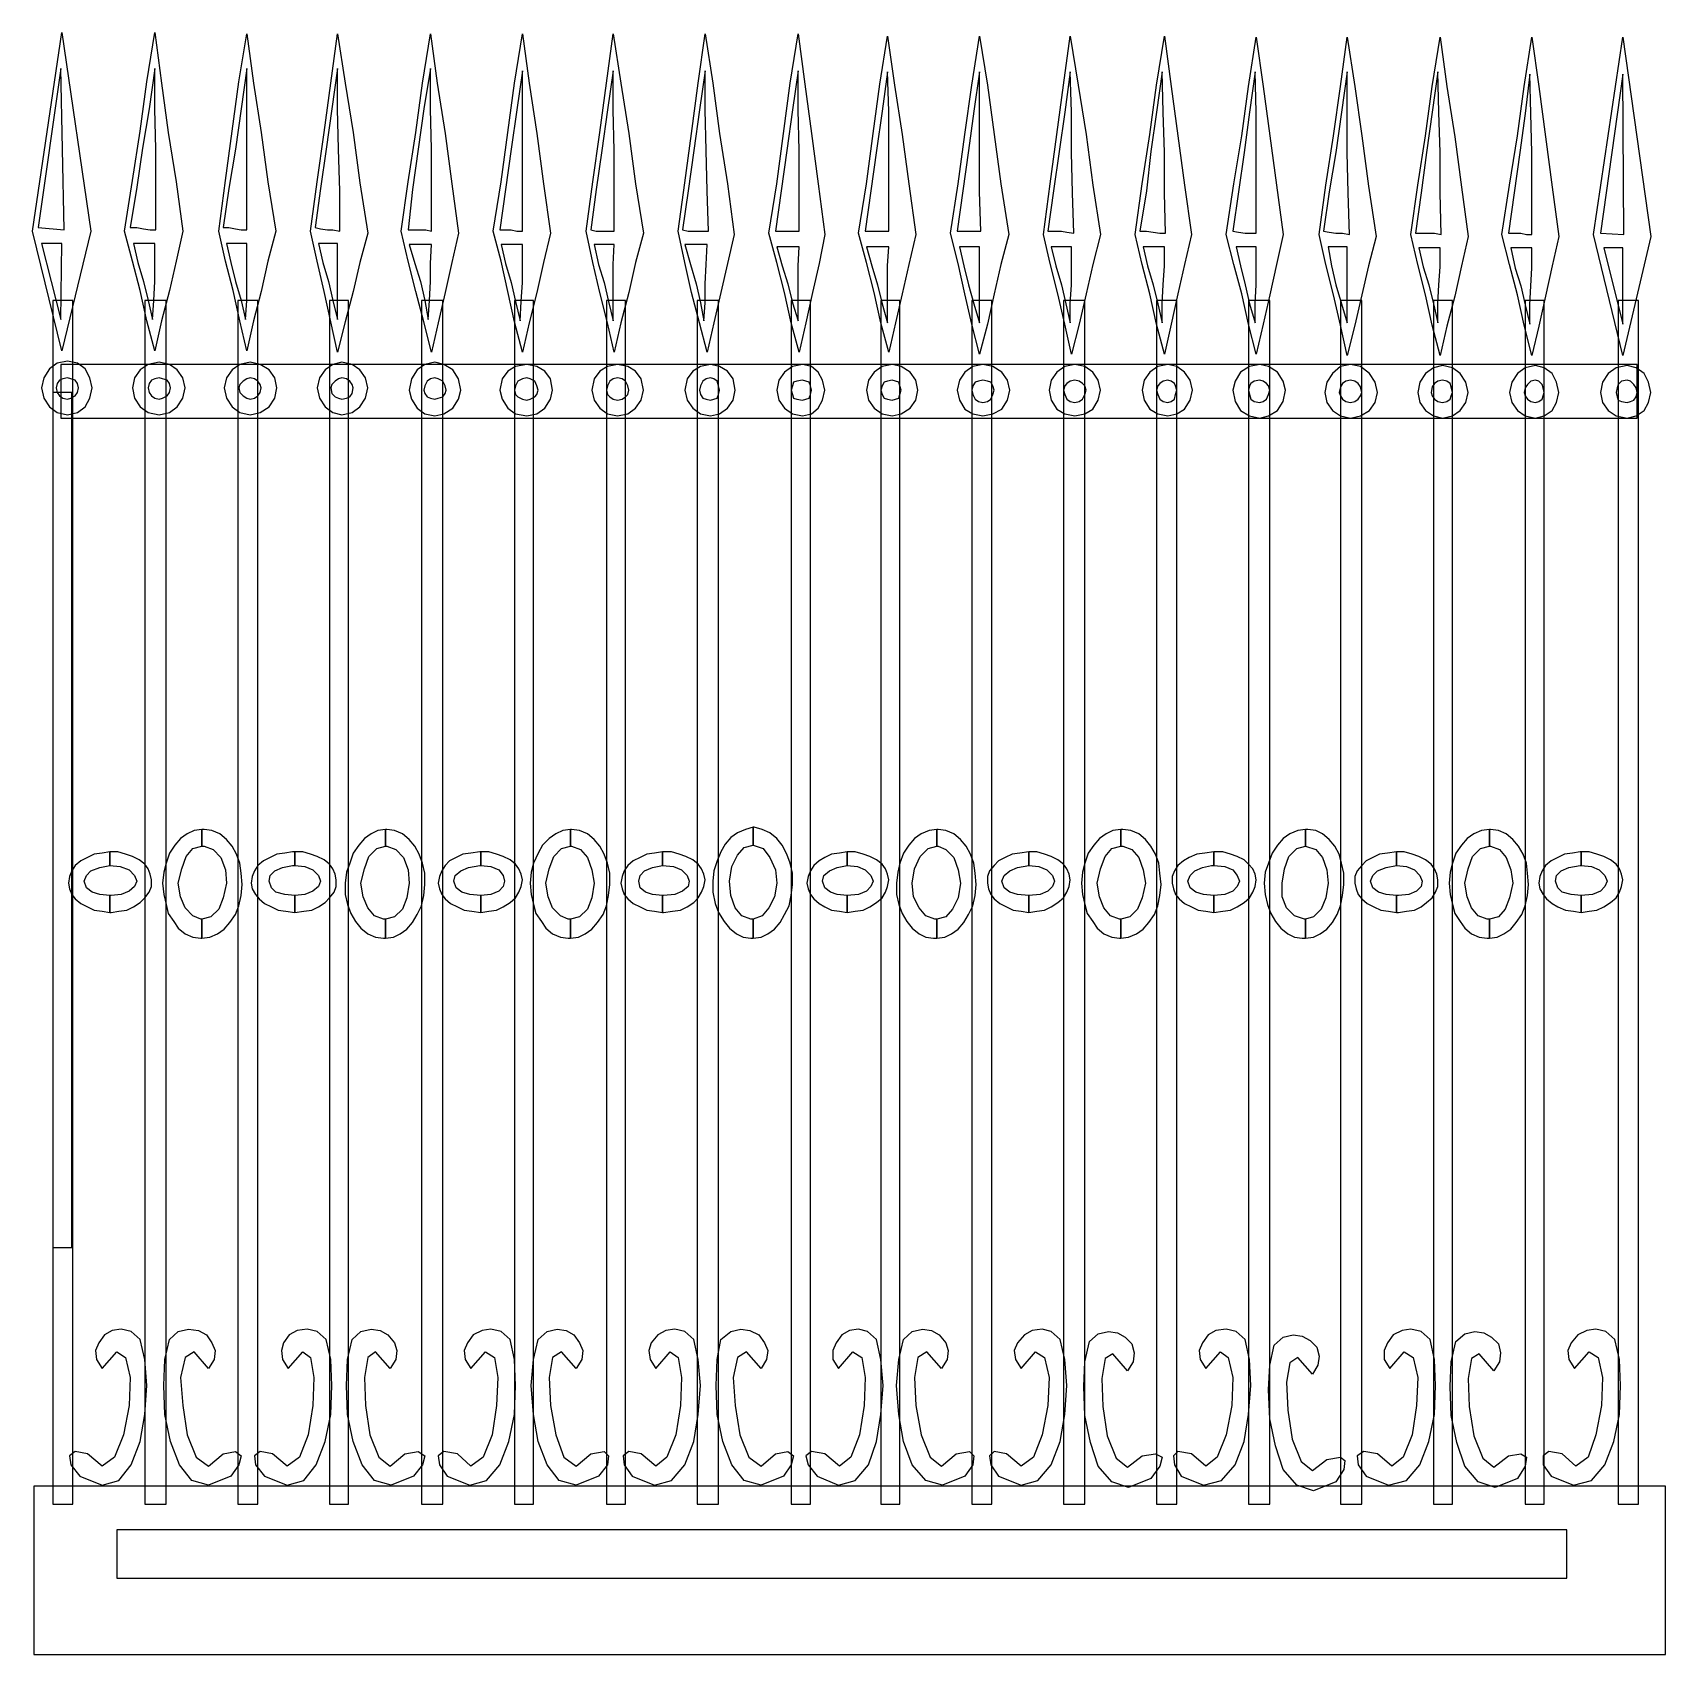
# Model space of a CAD drawing. Header units: centimetres. Extents: x -54 to 59, y -92 to 20.
import ezdxf

# ---------------------------------------------------------------- set-up
doc = ezdxf.new("R2010")
doc.units = ezdxf.units.CM
doc.header["$MEASUREMENT"] = 0
doc.layers.add('layer 1', color=7, linetype='Continuous')

msp = doc.modelspace()

# ---------------------------------------------------------------- linework, layer by layer
at = {"layer": 'layer 1', "color": 29}
for points, knots in [([(-52.46339, 20.17373), (-52.46339, 20.17373), (-54.48446, 6.41489), (-54.48446, 6.41489), (-54.48446, 6.41489), (-54.48446, 6.41489), (-52.46339, -1.9026), (-52.46339, -1.9026), (-52.46339, -1.9026), (-52.46339, -1.9026), (-50.44232, 6.41489), (-50.44232, 6.41489), (-50.44232, 6.41489), (-50.44232, 6.41489), (-52.46339, 20.17373), (-52.46339, 20.17373)], [0, 0, 0, 0, 0.25, 0.25, 0.25, 0.25, 0.5, 0.5, 0.5, 0.5, 0.75, 0.75, 0.75, 0.75, 1, 1, 1, 1]), ([(-46.01151, 20.17373), (-46.01151, 20.17373), (-46.55564, 16.75345), (-46.55564, 16.75345), (-46.55564, 16.75345), (-46.55564, 16.75345), (-47.02204, 13.33318), (-47.02204, 13.33318), (-47.02204, 13.33318), (-47.02204, 13.33318), (-47.56618, 9.9129), (-47.56618, 9.9129), (-47.56618, 9.9129), (-47.56618, 9.9129), (-48.11031, 6.41489), (-48.11031, 6.41489), (-48.11031, 6.41489), (-48.11031, 6.41489), (-47.56618, 4.31609), (-47.56618, 4.31609), (-47.56618, 4.31609), (-47.56618, 4.31609), (-47.02204, 2.29501), (-47.02204, 2.29501), (-47.02204, 2.29501), (-47.02204, 2.29501), (-46.55564, 0.19621), (-46.55564, 0.19621), (-46.55564, 0.19621), (-46.55564, 0.19621), (-46.01151, -1.9026), (-46.01151, -1.9026), (-46.01151, -1.9026), (-46.01151, -1.9026), (-45.54511, 0.19621), (-45.54511, 0.19621), (-45.54511, 0.19621), (-45.54511, 0.19621), (-45.00097, 2.29501), (-45.00097, 2.29501), (-45.00097, 2.29501), (-45.00097, 2.29501), (-44.53457, 4.31609), (-44.53457, 4.31609), (-44.53457, 4.31609), (-44.53457, 4.31609), (-44.06817, 6.41489), (-44.06817, 6.41489), (-44.06817, 6.41489), (-44.06817, 6.41489), (-44.53457, 9.83517), (-44.53457, 9.83517), (-44.53457, 9.83517), (-44.53457, 9.83517), (-45.07871, 13.25544), (-45.07871, 13.25544), (-45.07871, 13.25544), (-45.07871, 13.25544), (-45.54511, 16.67572), (-45.54511, 16.67572), (-45.54511, 16.67572), (-45.54511, 16.67572), (-46.01151, 20.17373), (-46.01151, 20.17373)], [0, 0, 0, 0, 0.0625, 0.0625, 0.0625, 0.0625, 0.125, 0.125, 0.125, 0.125, 0.1875, 0.1875, 0.1875, 0.1875, 0.25, 0.25, 0.25, 0.25, 0.3125, 0.3125, 0.3125, 0.3125, 0.375, 0.375, 0.375, 0.375, 0.4375, 0.4375, 0.4375, 0.4375, 0.5, 0.5, 0.5, 0.5, 0.5625, 0.5625, 0.5625, 0.5625, 0.625, 0.625, 0.625, 0.625, 0.6875, 0.6875, 0.6875, 0.6875, 0.75, 0.75, 0.75, 0.75, 0.8125, 0.8125, 0.8125, 0.8125, 0.875, 0.875, 0.875, 0.875, 0.9375, 0.9375, 0.9375, 0.9375, 1, 1, 1, 1]), ([(-39.63736, 20.09599), (-39.63736, 20.09599), (-40.18149, 16.75345), (-40.18149, 16.75345), (-40.18149, 16.75345), (-40.18149, 16.75345), (-40.64789, 13.33318), (-40.64789, 13.33318), (-40.64789, 13.33318), (-40.64789, 13.33318), (-41.11429, 9.9129), (-41.11429, 9.9129), (-41.11429, 9.9129), (-41.11429, 9.9129), (-41.5807, 6.41489), (-41.5807, 6.41489), (-41.5807, 6.41489), (-41.5807, 6.41489), (-41.11429, 4.31609), (-41.11429, 4.31609), (-41.11429, 4.31609), (-41.11429, 4.31609), (-40.57016, 2.29501), (-40.57016, 2.29501), (-40.57016, 2.29501), (-40.57016, 2.29501), (-40.10376, 0.19621), (-40.10376, 0.19621), (-40.10376, 0.19621), (-40.10376, 0.19621), (-39.63736, -1.9026), (-39.63736, -1.9026), (-39.63736, -1.9026), (-39.63736, -1.9026), (-39.17096, 0.19621), (-39.17096, 0.19621), (-39.17096, 0.19621), (-39.17096, 0.19621), (-38.62682, 2.21728), (-38.62682, 2.21728), (-38.62682, 2.21728), (-38.62682, 2.21728), (-38.16042, 4.31609), (-38.16042, 4.31609), (-38.16042, 4.31609), (-38.16042, 4.31609), (-37.61629, 6.41489), (-37.61629, 6.41489), (-37.61629, 6.41489), (-37.61629, 6.41489), (-38.16042, 9.83517), (-38.16042, 9.83517), (-38.16042, 9.83517), (-38.16042, 9.83517), (-38.62682, 13.25544), (-38.62682, 13.25544), (-38.62682, 13.25544), (-38.62682, 13.25544), (-39.17096, 16.67572), (-39.17096, 16.67572), (-39.17096, 16.67572), (-39.17096, 16.67572), (-39.63736, 20.09599), (-39.63736, 20.09599)], [0, 0, 0, 0, 0.0625, 0.0625, 0.0625, 0.0625, 0.125, 0.125, 0.125, 0.125, 0.1875, 0.1875, 0.1875, 0.1875, 0.25, 0.25, 0.25, 0.25, 0.3125, 0.3125, 0.3125, 0.3125, 0.375, 0.375, 0.375, 0.375, 0.4375, 0.4375, 0.4375, 0.4375, 0.5, 0.5, 0.5, 0.5, 0.5625, 0.5625, 0.5625, 0.5625, 0.625, 0.625, 0.625, 0.625, 0.6875, 0.6875, 0.6875, 0.6875, 0.75, 0.75, 0.75, 0.75, 0.8125, 0.8125, 0.8125, 0.8125, 0.875, 0.875, 0.875, 0.875, 0.9375, 0.9375, 0.9375, 0.9375, 1, 1, 1, 1]), ([(-33.34094, 20.09599), (-33.34094, 20.09599), (-33.80734, 16.67572), (-33.80734, 16.67572), (-33.80734, 16.67572), (-33.80734, 16.67572), (-34.27374, 13.25544), (-34.27374, 13.25544), (-34.27374, 13.25544), (-34.27374, 13.25544), (-34.74014, 9.83517), (-34.74014, 9.83517), (-34.74014, 9.83517), (-34.74014, 9.83517), (-35.20655, 6.41489), (-35.20655, 6.41489), (-35.20655, 6.41489), (-35.20655, 6.41489), (-34.74014, 4.31609), (-34.74014, 4.31609), (-34.74014, 4.31609), (-34.74014, 4.31609), (-34.27374, 2.21728), (-34.27374, 2.21728), (-34.27374, 2.21728), (-34.27374, 2.21728), (-33.80734, 0.11847), (-33.80734, 0.11847), (-33.80734, 0.11847), (-33.80734, 0.11847), (-33.34094, -1.98033), (-33.34094, -1.98033), (-33.34094, -1.98033), (-33.34094, -1.98033), (-32.79681, 0.11847), (-32.79681, 0.11847), (-32.79681, 0.11847), (-32.79681, 0.11847), (-32.25267, 2.21728), (-32.25267, 2.21728), (-32.25267, 2.21728), (-32.25267, 2.21728), (-31.78627, 4.23835), (-31.78627, 4.23835), (-31.78627, 4.23835), (-31.78627, 4.23835), (-31.24214, 6.25942), (-31.24214, 6.25942), (-31.24214, 6.25942), (-31.24214, 6.25942), (-31.78627, 9.75743), (-31.78627, 9.75743), (-31.78627, 9.75743), (-31.78627, 9.75743), (-32.25267, 13.25544), (-32.25267, 13.25544), (-32.25267, 13.25544), (-32.25267, 13.25544), (-32.79681, 16.67572), (-32.79681, 16.67572), (-32.79681, 16.67572), (-32.79681, 16.67572), (-33.34094, 20.09599), (-33.34094, 20.09599)], [0, 0, 0, 0, 0.0625, 0.0625, 0.0625, 0.0625, 0.125, 0.125, 0.125, 0.125, 0.1875, 0.1875, 0.1875, 0.1875, 0.25, 0.25, 0.25, 0.25, 0.3125, 0.3125, 0.3125, 0.3125, 0.375, 0.375, 0.375, 0.375, 0.4375, 0.4375, 0.4375, 0.4375, 0.5, 0.5, 0.5, 0.5, 0.5625, 0.5625, 0.5625, 0.5625, 0.625, 0.625, 0.625, 0.625, 0.6875, 0.6875, 0.6875, 0.6875, 0.75, 0.75, 0.75, 0.75, 0.8125, 0.8125, 0.8125, 0.8125, 0.875, 0.875, 0.875, 0.875, 0.9375, 0.9375, 0.9375, 0.9375, 1, 1, 1, 1]), ([(-26.88906, 20.09599), (-26.88906, 20.09599), (-27.43319, 16.67572), (-27.43319, 16.67572), (-27.43319, 16.67572), (-27.43319, 16.67572), (-27.89959, 13.25544), (-27.89959, 13.25544), (-27.89959, 13.25544), (-27.89959, 13.25544), (-28.44373, 9.83517), (-28.44373, 9.83517), (-28.44373, 9.83517), (-28.44373, 9.83517), (-28.91013, 6.41489), (-28.91013, 6.41489), (-28.91013, 6.41489), (-28.91013, 6.41489), (-28.44373, 4.31609), (-28.44373, 4.31609), (-28.44373, 4.31609), (-28.44373, 4.31609), (-27.89959, 2.21728), (-27.89959, 2.21728), (-27.89959, 2.21728), (-27.89959, 2.21728), (-27.35546, 0.11847), (-27.35546, 0.11847), (-27.35546, 0.11847), (-27.35546, 0.11847), (-26.81132, -1.98033), (-26.81132, -1.98033), (-26.81132, -1.98033), (-26.81132, -1.98033), (-26.34492, 0.04074), (-26.34492, 0.04074), (-26.34492, 0.04074), (-26.34492, 0.04074), (-25.87852, 2.13955), (-25.87852, 2.13955), (-25.87852, 2.13955), (-25.87852, 2.13955), (-25.41212, 4.23835), (-25.41212, 4.23835), (-25.41212, 4.23835), (-25.41212, 4.23835), (-24.94572, 6.25942), (-24.94572, 6.25942), (-24.94572, 6.25942), (-24.94572, 6.25942), (-25.41212, 9.6797), (-25.41212, 9.6797), (-25.41212, 9.6797), (-25.41212, 9.6797), (-25.87852, 13.17771), (-25.87852, 13.17771), (-25.87852, 13.17771), (-25.87852, 13.17771), (-26.42266, 16.67572), (-26.42266, 16.67572), (-26.42266, 16.67572), (-26.42266, 16.67572), (-26.88906, 20.09599), (-26.88906, 20.09599)], [0, 0, 0, 0, 0.0625, 0.0625, 0.0625, 0.0625, 0.125, 0.125, 0.125, 0.125, 0.1875, 0.1875, 0.1875, 0.1875, 0.25, 0.25, 0.25, 0.25, 0.3125, 0.3125, 0.3125, 0.3125, 0.375, 0.375, 0.375, 0.375, 0.4375, 0.4375, 0.4375, 0.4375, 0.5, 0.5, 0.5, 0.5, 0.5625, 0.5625, 0.5625, 0.5625, 0.625, 0.625, 0.625, 0.625, 0.6875, 0.6875, 0.6875, 0.6875, 0.75, 0.75, 0.75, 0.75, 0.8125, 0.8125, 0.8125, 0.8125, 0.875, 0.875, 0.875, 0.875, 0.9375, 0.9375, 0.9375, 0.9375, 1, 1, 1, 1]), ([(-20.51491, 20.09599), (-20.51491, 20.09599), (-21.05904, 16.67572), (-21.05904, 16.67572), (-21.05904, 16.67572), (-21.05904, 16.67572), (-21.52544, 13.25544), (-21.52544, 13.25544), (-21.52544, 13.25544), (-21.52544, 13.25544), (-21.99185, 9.83517), (-21.99185, 9.83517), (-21.99185, 9.83517), (-21.99185, 9.83517), (-22.53598, 6.41489), (-22.53598, 6.41489), (-22.53598, 6.41489), (-22.53598, 6.41489), (-21.99185, 4.31609), (-21.99185, 4.31609), (-21.99185, 4.31609), (-21.99185, 4.31609), (-21.52544, 2.21728), (-21.52544, 2.21728), (-21.52544, 2.21728), (-21.52544, 2.21728), (-21.05904, 0.11847), (-21.05904, 0.11847), (-21.05904, 0.11847), (-21.05904, 0.11847), (-20.51491, -1.98033), (-20.51491, -1.98033), (-20.51491, -1.98033), (-20.51491, -1.98033), (-20.04851, 0.04074), (-20.04851, 0.04074), (-20.04851, 0.04074), (-20.04851, 0.04074), (-19.50437, 2.13955), (-19.50437, 2.13955), (-19.50437, 2.13955), (-19.50437, 2.13955), (-19.03797, 4.23835), (-19.03797, 4.23835), (-19.03797, 4.23835), (-19.03797, 4.23835), (-18.57157, 6.25942), (-18.57157, 6.25942), (-18.57157, 6.25942), (-18.57157, 6.25942), (-19.03797, 9.6797), (-19.03797, 9.6797), (-19.03797, 9.6797), (-19.03797, 9.6797), (-19.50437, 13.17771), (-19.50437, 13.17771), (-19.50437, 13.17771), (-19.50437, 13.17771), (-20.04851, 16.67572), (-20.04851, 16.67572), (-20.04851, 16.67572), (-20.04851, 16.67572), (-20.51491, 20.09599), (-20.51491, 20.09599)], [0, 0, 0, 0, 0.0625, 0.0625, 0.0625, 0.0625, 0.125, 0.125, 0.125, 0.125, 0.1875, 0.1875, 0.1875, 0.1875, 0.25, 0.25, 0.25, 0.25, 0.3125, 0.3125, 0.3125, 0.3125, 0.375, 0.375, 0.375, 0.375, 0.4375, 0.4375, 0.4375, 0.4375, 0.5, 0.5, 0.5, 0.5, 0.5625, 0.5625, 0.5625, 0.5625, 0.625, 0.625, 0.625, 0.625, 0.6875, 0.6875, 0.6875, 0.6875, 0.75, 0.75, 0.75, 0.75, 0.8125, 0.8125, 0.8125, 0.8125, 0.875, 0.875, 0.875, 0.875, 0.9375, 0.9375, 0.9375, 0.9375, 1, 1, 1, 1]), ([(-14.21849, 20.09599), (-14.21849, 20.09599), (-14.68489, 16.67572), (-14.68489, 16.67572), (-14.68489, 16.67572), (-14.68489, 16.67572), (-15.15129, 13.25544), (-15.15129, 13.25544), (-15.15129, 13.25544), (-15.15129, 13.25544), (-15.6177, 9.83517), (-15.6177, 9.83517), (-15.6177, 9.83517), (-15.6177, 9.83517), (-16.0841, 6.41489), (-16.0841, 6.41489), (-16.0841, 6.41489), (-16.0841, 6.41489), (-15.6177, 4.23835), (-15.6177, 4.23835), (-15.6177, 4.23835), (-15.6177, 4.23835), (-15.15129, 2.13955), (-15.15129, 2.13955), (-15.15129, 2.13955), (-15.15129, 2.13955), (-14.60716, 0.04074), (-14.60716, 0.04074), (-14.60716, 0.04074), (-14.60716, 0.04074), (-14.14076, -1.98033), (-14.14076, -1.98033), (-14.14076, -1.98033), (-14.14076, -1.98033), (-13.67436, 0.04074), (-13.67436, 0.04074), (-13.67436, 0.04074), (-13.67436, 0.04074), (-13.13022, 2.13955), (-13.13022, 2.13955), (-13.13022, 2.13955), (-13.13022, 2.13955), (-12.66382, 4.23835), (-12.66382, 4.23835), (-12.66382, 4.23835), (-12.66382, 4.23835), (-12.11969, 6.25942), (-12.11969, 6.25942), (-12.11969, 6.25942), (-12.11969, 6.25942), (-12.66382, 9.6797), (-12.66382, 9.6797), (-12.66382, 9.6797), (-12.66382, 9.6797), (-13.13022, 13.17771), (-13.13022, 13.17771), (-13.13022, 13.17771), (-13.13022, 13.17771), (-13.67436, 16.67572), (-13.67436, 16.67572), (-13.67436, 16.67572), (-13.67436, 16.67572), (-14.21849, 20.09599), (-14.21849, 20.09599)], [0, 0, 0, 0, 0.0625, 0.0625, 0.0625, 0.0625, 0.125, 0.125, 0.125, 0.125, 0.1875, 0.1875, 0.1875, 0.1875, 0.25, 0.25, 0.25, 0.25, 0.3125, 0.3125, 0.3125, 0.3125, 0.375, 0.375, 0.375, 0.375, 0.4375, 0.4375, 0.4375, 0.4375, 0.5, 0.5, 0.5, 0.5, 0.5625, 0.5625, 0.5625, 0.5625, 0.625, 0.625, 0.625, 0.625, 0.6875, 0.6875, 0.6875, 0.6875, 0.75, 0.75, 0.75, 0.75, 0.8125, 0.8125, 0.8125, 0.8125, 0.875, 0.875, 0.875, 0.875, 0.9375, 0.9375, 0.9375, 0.9375, 1, 1, 1, 1]), ([(-7.84434, 20.09599), (-7.84434, 20.09599), (-8.31074, 16.67572), (-8.31074, 16.67572), (-8.31074, 16.67572), (-8.31074, 16.67572), (-8.77714, 13.17771), (-8.77714, 13.17771), (-8.77714, 13.17771), (-8.77714, 13.17771), (-9.24355, 9.75743), (-9.24355, 9.75743), (-9.24355, 9.75743), (-9.24355, 9.75743), (-9.70995, 6.41489), (-9.70995, 6.41489), (-9.70995, 6.41489), (-9.70995, 6.41489), (-9.24355, 4.23835), (-9.24355, 4.23835), (-9.24355, 4.23835), (-9.24355, 4.23835), (-8.77714, 2.13955), (-8.77714, 2.13955), (-8.77714, 2.13955), (-8.77714, 2.13955), (-8.23301, 0.04074), (-8.23301, 0.04074), (-8.23301, 0.04074), (-8.23301, 0.04074), (-7.68887, -1.98033), (-7.68887, -1.98033), (-7.68887, -1.98033), (-7.68887, -1.98033), (-7.22247, 0.04074), (-7.22247, 0.04074), (-7.22247, 0.04074), (-7.22247, 0.04074), (-6.75607, 2.13955), (-6.75607, 2.13955), (-6.75607, 2.13955), (-6.75607, 2.13955), (-6.28967, 4.16062), (-6.28967, 4.16062), (-6.28967, 4.16062), (-6.28967, 4.16062), (-5.82327, 6.18169), (-5.82327, 6.18169), (-5.82327, 6.18169), (-5.82327, 6.18169), (-6.28967, 9.6797), (-6.28967, 9.6797), (-6.28967, 9.6797), (-6.28967, 9.6797), (-6.83381, 13.17771), (-6.83381, 13.17771), (-6.83381, 13.17771), (-6.83381, 13.17771), (-7.30021, 16.67572), (-7.30021, 16.67572), (-7.30021, 16.67572), (-7.30021, 16.67572), (-7.84434, 20.09599), (-7.84434, 20.09599)], [0, 0, 0, 0, 0.0625, 0.0625, 0.0625, 0.0625, 0.125, 0.125, 0.125, 0.125, 0.1875, 0.1875, 0.1875, 0.1875, 0.25, 0.25, 0.25, 0.25, 0.3125, 0.3125, 0.3125, 0.3125, 0.375, 0.375, 0.375, 0.375, 0.4375, 0.4375, 0.4375, 0.4375, 0.5, 0.5, 0.5, 0.5, 0.5625, 0.5625, 0.5625, 0.5625, 0.625, 0.625, 0.625, 0.625, 0.6875, 0.6875, 0.6875, 0.6875, 0.75, 0.75, 0.75, 0.75, 0.8125, 0.8125, 0.8125, 0.8125, 0.875, 0.875, 0.875, 0.875, 0.9375, 0.9375, 0.9375, 0.9375, 1, 1, 1, 1]), ([(-1.39246, 20.09599), (-1.39246, 20.09599), (-1.93659, 16.67572), (-1.93659, 16.67572), (-1.93659, 16.67572), (-1.93659, 16.67572), (-2.40299, 13.17771), (-2.40299, 13.17771), (-2.40299, 13.17771), (-2.40299, 13.17771), (-2.8694, 9.6797), (-2.8694, 9.6797), (-2.8694, 9.6797), (-2.8694, 9.6797), (-3.41353, 6.25942), (-3.41353, 6.25942), (-3.41353, 6.25942), (-3.41353, 6.25942), (-2.8694, 4.23835), (-2.8694, 4.23835), (-2.8694, 4.23835), (-2.8694, 4.23835), (-2.32526, 2.13955), (-2.32526, 2.13955), (-2.32526, 2.13955), (-2.32526, 2.13955), (-1.85886, 0.04074), (-1.85886, 0.04074), (-1.85886, 0.04074), (-1.85886, 0.04074), (-1.31472, -1.98033), (-1.31472, -1.98033), (-1.31472, -1.98033), (-1.31472, -1.98033), (-0.84832, 0.04074), (-0.84832, 0.04074), (-0.84832, 0.04074), (-0.84832, 0.04074), (-0.38192, 2.13955), (-0.38192, 2.13955), (-0.38192, 2.13955), (-0.38192, 2.13955), (0.08448, 4.16062), (0.08448, 4.16062), (0.08448, 4.16062), (0.08448, 4.16062), (0.47315, 6.18169), (0.47315, 6.18169), (0.47315, 6.18169), (0.47315, 6.18169), (0.00675, 9.6797), (0.00675, 9.6797), (0.00675, 9.6797), (0.00675, 9.6797), (-0.45966, 13.17771), (-0.45966, 13.17771), (-0.45966, 13.17771), (-0.45966, 13.17771), (-0.92606, 16.59798), (-0.92606, 16.59798), (-0.92606, 16.59798), (-0.92606, 16.59798), (-1.39246, 20.09599), (-1.39246, 20.09599)], [0, 0, 0, 0, 0.0625, 0.0625, 0.0625, 0.0625, 0.125, 0.125, 0.125, 0.125, 0.1875, 0.1875, 0.1875, 0.1875, 0.25, 0.25, 0.25, 0.25, 0.3125, 0.3125, 0.3125, 0.3125, 0.375, 0.375, 0.375, 0.375, 0.4375, 0.4375, 0.4375, 0.4375, 0.5, 0.5, 0.5, 0.5, 0.5625, 0.5625, 0.5625, 0.5625, 0.625, 0.625, 0.625, 0.625, 0.6875, 0.6875, 0.6875, 0.6875, 0.75, 0.75, 0.75, 0.75, 0.8125, 0.8125, 0.8125, 0.8125, 0.875, 0.875, 0.875, 0.875, 0.9375, 0.9375, 0.9375, 0.9375, 1, 1, 1, 1]), ([(4.82622, 19.94053), (4.82622, 19.94053), (4.28209, 16.59798), (4.28209, 16.59798), (4.28209, 16.59798), (4.28209, 16.59798), (3.81569, 13.17771), (3.81569, 13.17771), (3.81569, 13.17771), (3.81569, 13.17771), (3.34929, 9.6797), (3.34929, 9.6797), (3.34929, 9.6797), (3.34929, 9.6797), (2.80515, 6.25942), (2.80515, 6.25942), (2.80515, 6.25942), (2.80515, 6.25942), (3.34929, 4.23835), (3.34929, 4.23835), (3.34929, 4.23835), (3.34929, 4.23835), (3.89342, 2.13955), (3.89342, 2.13955), (3.89342, 2.13955), (3.89342, 2.13955), (4.35982, 0.04074), (4.35982, 0.04074), (4.35982, 0.04074), (4.35982, 0.04074), (4.90396, -1.98033), (4.90396, -1.98033), (4.90396, -1.98033), (4.90396, -1.98033), (5.37036, 0.04074), (5.37036, 0.04074), (5.37036, 0.04074), (5.37036, 0.04074), (5.83676, 2.06181), (5.83676, 2.06181), (5.83676, 2.06181), (5.83676, 2.06181), (6.30316, 4.08289), (6.30316, 4.08289), (6.30316, 4.08289), (6.30316, 4.08289), (6.76956, 6.18169), (6.76956, 6.18169), (6.76956, 6.18169), (6.76956, 6.18169), (6.30316, 9.6797), (6.30316, 9.6797), (6.30316, 9.6797), (6.30316, 9.6797), (5.83676, 13.09998), (5.83676, 13.09998), (5.83676, 13.09998), (5.83676, 13.09998), (5.29263, 16.52025), (5.29263, 16.52025), (5.29263, 16.52025), (5.29263, 16.52025), (4.82622, 19.94053), (4.82622, 19.94053)], [0, 0, 0, 0, 0.0625, 0.0625, 0.0625, 0.0625, 0.125, 0.125, 0.125, 0.125, 0.1875, 0.1875, 0.1875, 0.1875, 0.25, 0.25, 0.25, 0.25, 0.3125, 0.3125, 0.3125, 0.3125, 0.375, 0.375, 0.375, 0.375, 0.4375, 0.4375, 0.4375, 0.4375, 0.5, 0.5, 0.5, 0.5, 0.5625, 0.5625, 0.5625, 0.5625, 0.625, 0.625, 0.625, 0.625, 0.6875, 0.6875, 0.6875, 0.6875, 0.75, 0.75, 0.75, 0.75, 0.8125, 0.8125, 0.8125, 0.8125, 0.875, 0.875, 0.875, 0.875, 0.9375, 0.9375, 0.9375, 0.9375, 1, 1, 1, 1]), ([(11.20037, 19.94053), (11.20037, 19.94053), (10.65624, 16.52025), (10.65624, 16.52025), (10.65624, 16.52025), (10.65624, 16.52025), (10.18984, 13.09998), (10.18984, 13.09998), (10.18984, 13.09998), (10.18984, 13.09998), (9.72344, 9.6797), (9.72344, 9.6797), (9.72344, 9.6797), (9.72344, 9.6797), (9.1793, 6.25942), (9.1793, 6.25942), (9.1793, 6.25942), (9.1793, 6.25942), (9.72344, 4.16062), (9.72344, 4.16062), (9.72344, 4.16062), (9.72344, 4.16062), (10.18984, 2.06181), (10.18984, 2.06181), (10.18984, 2.06181), (10.18984, 2.06181), (10.65624, -0.03699), (10.65624, -0.03699), (10.65624, -0.03699), (10.65624, -0.03699), (11.20037, -2.1358), (11.20037, -2.1358), (11.20037, -2.1358), (11.20037, -2.1358), (11.74451, -0.03699), (11.74451, -0.03699), (11.74451, -0.03699), (11.74451, -0.03699), (12.21091, 2.06181), (12.21091, 2.06181), (12.21091, 2.06181), (12.21091, 2.06181), (12.67731, 4.08289), (12.67731, 4.08289), (12.67731, 4.08289), (12.67731, 4.08289), (13.22145, 6.18169), (13.22145, 6.18169), (13.22145, 6.18169), (13.22145, 6.18169), (12.67731, 9.6797), (12.67731, 9.6797), (12.67731, 9.6797), (12.67731, 9.6797), (12.21091, 13.09998), (12.21091, 13.09998), (12.21091, 13.09998), (12.21091, 13.09998), (11.74451, 16.52025), (11.74451, 16.52025), (11.74451, 16.52025), (11.74451, 16.52025), (11.20037, 19.94053), (11.20037, 19.94053)], [0, 0, 0, 0, 0.0625, 0.0625, 0.0625, 0.0625, 0.125, 0.125, 0.125, 0.125, 0.1875, 0.1875, 0.1875, 0.1875, 0.25, 0.25, 0.25, 0.25, 0.3125, 0.3125, 0.3125, 0.3125, 0.375, 0.375, 0.375, 0.375, 0.4375, 0.4375, 0.4375, 0.4375, 0.5, 0.5, 0.5, 0.5, 0.5625, 0.5625, 0.5625, 0.5625, 0.625, 0.625, 0.625, 0.625, 0.6875, 0.6875, 0.6875, 0.6875, 0.75, 0.75, 0.75, 0.75, 0.8125, 0.8125, 0.8125, 0.8125, 0.875, 0.875, 0.875, 0.875, 0.9375, 0.9375, 0.9375, 0.9375, 1, 1, 1, 1]), ([(17.49679, 19.94053), (17.49679, 19.94053), (17.03039, 16.52025), (17.03039, 16.52025), (17.03039, 16.52025), (17.03039, 16.52025), (16.56399, 13.09998), (16.56399, 13.09998), (16.56399, 13.09998), (16.56399, 13.09998), (16.09759, 9.6797), (16.09759, 9.6797), (16.09759, 9.6797), (16.09759, 9.6797), (15.63119, 6.18169), (15.63119, 6.18169), (15.63119, 6.18169), (15.63119, 6.18169), (16.09759, 4.16062), (16.09759, 4.16062), (16.09759, 4.16062), (16.09759, 4.16062), (16.64172, 2.06181), (16.64172, 2.06181), (16.64172, 2.06181), (16.64172, 2.06181), (17.10812, -0.03699), (17.10812, -0.03699), (17.10812, -0.03699), (17.10812, -0.03699), (17.57452, -2.1358), (17.57452, -2.1358), (17.57452, -2.1358), (17.57452, -2.1358), (18.11866, -0.03699), (18.11866, -0.03699), (18.11866, -0.03699), (18.11866, -0.03699), (18.58506, 2.06181), (18.58506, 2.06181), (18.58506, 2.06181), (18.58506, 2.06181), (19.05146, 4.08289), (19.05146, 4.08289), (19.05146, 4.08289), (19.05146, 4.08289), (19.5956, 6.18169), (19.5956, 6.18169), (19.5956, 6.18169), (19.5956, 6.18169), (19.05146, 9.60197), (19.05146, 9.60197), (19.05146, 9.60197), (19.05146, 9.60197), (18.58506, 13.09998), (18.58506, 13.09998), (18.58506, 13.09998), (18.58506, 13.09998), (18.04093, 16.52025), (18.04093, 16.52025), (18.04093, 16.52025), (18.04093, 16.52025), (17.49679, 19.94053), (17.49679, 19.94053)], [0, 0, 0, 0, 0.0625, 0.0625, 0.0625, 0.0625, 0.125, 0.125, 0.125, 0.125, 0.1875, 0.1875, 0.1875, 0.1875, 0.25, 0.25, 0.25, 0.25, 0.3125, 0.3125, 0.3125, 0.3125, 0.375, 0.375, 0.375, 0.375, 0.4375, 0.4375, 0.4375, 0.4375, 0.5, 0.5, 0.5, 0.5, 0.5625, 0.5625, 0.5625, 0.5625, 0.625, 0.625, 0.625, 0.625, 0.6875, 0.6875, 0.6875, 0.6875, 0.75, 0.75, 0.75, 0.75, 0.8125, 0.8125, 0.8125, 0.8125, 0.875, 0.875, 0.875, 0.875, 0.9375, 0.9375, 0.9375, 0.9375, 1, 1, 1, 1]), ([(24.02641, 19.94053), (24.02641, 19.94053), (23.48227, 16.52025), (23.48227, 16.52025), (23.48227, 16.52025), (23.48227, 16.52025), (23.01587, 13.09998), (23.01587, 13.09998), (23.01587, 13.09998), (23.01587, 13.09998), (22.47174, 9.6797), (22.47174, 9.6797), (22.47174, 9.6797), (22.47174, 9.6797), (22.00534, 6.18169), (22.00534, 6.18169), (22.00534, 6.18169), (22.00534, 6.18169), (22.47174, 4.08289), (22.47174, 4.08289), (22.47174, 4.08289), (22.47174, 4.08289), (23.01587, 2.06181), (23.01587, 2.06181), (23.01587, 2.06181), (23.01587, 2.06181), (23.48227, -0.03699), (23.48227, -0.03699), (23.48227, -0.03699), (23.48227, -0.03699), (24.02641, -2.1358), (24.02641, -2.1358), (24.02641, -2.1358), (24.02641, -2.1358), (24.49281, -0.03699), (24.49281, -0.03699), (24.49281, -0.03699), (24.49281, -0.03699), (24.95921, 2.06181), (24.95921, 2.06181), (24.95921, 2.06181), (24.95921, 2.06181), (25.42561, 4.08289), (25.42561, 4.08289), (25.42561, 4.08289), (25.42561, 4.08289), (25.89201, 6.18169), (25.89201, 6.18169), (25.89201, 6.18169), (25.89201, 6.18169), (25.42561, 9.60197), (25.42561, 9.60197), (25.42561, 9.60197), (25.42561, 9.60197), (24.95921, 13.02224), (24.95921, 13.02224), (24.95921, 13.02224), (24.95921, 13.02224), (24.49281, 16.44252), (24.49281, 16.44252), (24.49281, 16.44252), (24.49281, 16.44252), (24.02641, 19.94053), (24.02641, 19.94053)], [0, 0, 0, 0, 0.0625, 0.0625, 0.0625, 0.0625, 0.125, 0.125, 0.125, 0.125, 0.1875, 0.1875, 0.1875, 0.1875, 0.25, 0.25, 0.25, 0.25, 0.3125, 0.3125, 0.3125, 0.3125, 0.375, 0.375, 0.375, 0.375, 0.4375, 0.4375, 0.4375, 0.4375, 0.5, 0.5, 0.5, 0.5, 0.5625, 0.5625, 0.5625, 0.5625, 0.625, 0.625, 0.625, 0.625, 0.6875, 0.6875, 0.6875, 0.6875, 0.75, 0.75, 0.75, 0.75, 0.8125, 0.8125, 0.8125, 0.8125, 0.875, 0.875, 0.875, 0.875, 0.9375, 0.9375, 0.9375, 0.9375, 1, 1, 1, 1]), ([(30.40056, 19.86279), (30.40056, 19.86279), (29.85642, 16.44252), (29.85642, 16.44252), (29.85642, 16.44252), (29.85642, 16.44252), (29.39002, 13.02224), (29.39002, 13.02224), (29.39002, 13.02224), (29.39002, 13.02224), (28.84589, 9.6797), (28.84589, 9.6797), (28.84589, 9.6797), (28.84589, 9.6797), (28.30175, 6.18169), (28.30175, 6.18169), (28.30175, 6.18169), (28.30175, 6.18169), (28.84589, 4.08289), (28.84589, 4.08289), (28.84589, 4.08289), (28.84589, 4.08289), (29.39002, 2.06181), (29.39002, 2.06181), (29.39002, 2.06181), (29.39002, 2.06181), (29.85642, -0.03699), (29.85642, -0.03699), (29.85642, -0.03699), (29.85642, -0.03699), (30.40056, -2.1358), (30.40056, -2.1358), (30.40056, -2.1358), (30.40056, -2.1358), (30.86696, -0.03699), (30.86696, -0.03699), (30.86696, -0.03699), (30.86696, -0.03699), (31.33336, 1.98408), (31.33336, 1.98408), (31.33336, 1.98408), (31.33336, 1.98408), (31.79976, 4.08289), (31.79976, 4.08289), (31.79976, 4.08289), (31.79976, 4.08289), (32.26616, 6.18169), (32.26616, 6.18169), (32.26616, 6.18169), (32.26616, 6.18169), (31.79976, 9.60197), (31.79976, 9.60197), (31.79976, 9.60197), (31.79976, 9.60197), (31.33336, 13.02224), (31.33336, 13.02224), (31.33336, 13.02224), (31.33336, 13.02224), (30.86696, 16.44252), (30.86696, 16.44252), (30.86696, 16.44252), (30.86696, 16.44252), (30.40056, 19.86279), (30.40056, 19.86279)], [0, 0, 0, 0, 0.0625, 0.0625, 0.0625, 0.0625, 0.125, 0.125, 0.125, 0.125, 0.1875, 0.1875, 0.1875, 0.1875, 0.25, 0.25, 0.25, 0.25, 0.3125, 0.3125, 0.3125, 0.3125, 0.375, 0.375, 0.375, 0.375, 0.4375, 0.4375, 0.4375, 0.4375, 0.5, 0.5, 0.5, 0.5, 0.5625, 0.5625, 0.5625, 0.5625, 0.625, 0.625, 0.625, 0.625, 0.6875, 0.6875, 0.6875, 0.6875, 0.75, 0.75, 0.75, 0.75, 0.8125, 0.8125, 0.8125, 0.8125, 0.875, 0.875, 0.875, 0.875, 0.9375, 0.9375, 0.9375, 0.9375, 1, 1, 1, 1]), ([(36.69697, 19.86279), (36.69697, 19.86279), (36.23057, 16.44252), (36.23057, 16.44252), (36.23057, 16.44252), (36.23057, 16.44252), (35.76417, 13.02224), (35.76417, 13.02224), (35.76417, 13.02224), (35.76417, 13.02224), (35.22004, 9.60197), (35.22004, 9.60197), (35.22004, 9.60197), (35.22004, 9.60197), (34.75364, 6.18169), (34.75364, 6.18169), (34.75364, 6.18169), (34.75364, 6.18169), (35.22004, 4.08289), (35.22004, 4.08289), (35.22004, 4.08289), (35.22004, 4.08289), (35.76417, 1.98408), (35.76417, 1.98408), (35.76417, 1.98408), (35.76417, 1.98408), (36.23057, -0.11473), (36.23057, -0.11473), (36.23057, -0.11473), (36.23057, -0.11473), (36.69697, -2.21353), (36.69697, -2.21353), (36.69697, -2.21353), (36.69697, -2.21353), (37.24111, -0.11473), (37.24111, -0.11473), (37.24111, -0.11473), (37.24111, -0.11473), (37.70751, 1.98408), (37.70751, 1.98408), (37.70751, 1.98408), (37.70751, 1.98408), (38.17391, 4.00515), (38.17391, 4.00515), (38.17391, 4.00515), (38.17391, 4.00515), (38.71805, 6.02622), (38.71805, 6.02622), (38.71805, 6.02622), (38.71805, 6.02622), (38.17391, 9.52423), (38.17391, 9.52423), (38.17391, 9.52423), (38.17391, 9.52423), (37.70751, 13.02224), (37.70751, 13.02224), (37.70751, 13.02224), (37.70751, 13.02224), (37.24111, 16.44252), (37.24111, 16.44252), (37.24111, 16.44252), (37.24111, 16.44252), (36.69697, 19.86279), (36.69697, 19.86279)], [0, 0, 0, 0, 0.0625, 0.0625, 0.0625, 0.0625, 0.125, 0.125, 0.125, 0.125, 0.1875, 0.1875, 0.1875, 0.1875, 0.25, 0.25, 0.25, 0.25, 0.3125, 0.3125, 0.3125, 0.3125, 0.375, 0.375, 0.375, 0.375, 0.4375, 0.4375, 0.4375, 0.4375, 0.5, 0.5, 0.5, 0.5, 0.5625, 0.5625, 0.5625, 0.5625, 0.625, 0.625, 0.625, 0.625, 0.6875, 0.6875, 0.6875, 0.6875, 0.75, 0.75, 0.75, 0.75, 0.8125, 0.8125, 0.8125, 0.8125, 0.875, 0.875, 0.875, 0.875, 0.9375, 0.9375, 0.9375, 0.9375, 1, 1, 1, 1]), ([(43.14886, 19.86279), (43.14886, 19.86279), (42.60472, 16.44252), (42.60472, 16.44252), (42.60472, 16.44252), (42.60472, 16.44252), (42.13832, 13.02224), (42.13832, 13.02224), (42.13832, 13.02224), (42.13832, 13.02224), (41.59419, 9.60197), (41.59419, 9.60197), (41.59419, 9.60197), (41.59419, 9.60197), (41.12779, 6.18169), (41.12779, 6.18169), (41.12779, 6.18169), (41.12779, 6.18169), (41.59419, 4.08289), (41.59419, 4.08289), (41.59419, 4.08289), (41.59419, 4.08289), (42.13832, 1.98408), (42.13832, 1.98408), (42.13832, 1.98408), (42.13832, 1.98408), (42.60472, -0.11473), (42.60472, -0.11473), (42.60472, -0.11473), (42.60472, -0.11473), (43.14886, -2.21353), (43.14886, -2.21353), (43.14886, -2.21353), (43.14886, -2.21353), (43.61526, -0.19246), (43.61526, -0.19246), (43.61526, -0.19246), (43.61526, -0.19246), (44.15939, 1.90635), (44.15939, 1.90635), (44.15939, 1.90635), (44.15939, 1.90635), (44.62579, 4.00515), (44.62579, 4.00515), (44.62579, 4.00515), (44.62579, 4.00515), (45.0922, 6.02622), (45.0922, 6.02622), (45.0922, 6.02622), (45.0922, 6.02622), (44.62579, 9.4465), (44.62579, 9.4465), (44.62579, 9.4465), (44.62579, 9.4465), (44.15939, 12.94451), (44.15939, 12.94451), (44.15939, 12.94451), (44.15939, 12.94451), (43.61526, 16.44252), (43.61526, 16.44252), (43.61526, 16.44252), (43.61526, 16.44252), (43.14886, 19.86279), (43.14886, 19.86279)], [0, 0, 0, 0, 0.0625, 0.0625, 0.0625, 0.0625, 0.125, 0.125, 0.125, 0.125, 0.1875, 0.1875, 0.1875, 0.1875, 0.25, 0.25, 0.25, 0.25, 0.3125, 0.3125, 0.3125, 0.3125, 0.375, 0.375, 0.375, 0.375, 0.4375, 0.4375, 0.4375, 0.4375, 0.5, 0.5, 0.5, 0.5, 0.5625, 0.5625, 0.5625, 0.5625, 0.625, 0.625, 0.625, 0.625, 0.6875, 0.6875, 0.6875, 0.6875, 0.75, 0.75, 0.75, 0.75, 0.8125, 0.8125, 0.8125, 0.8125, 0.875, 0.875, 0.875, 0.875, 0.9375, 0.9375, 0.9375, 0.9375, 1, 1, 1, 1]), ([(49.52301, 19.86279), (49.52301, 19.86279), (48.97887, 16.44252), (48.97887, 16.44252), (48.97887, 16.44252), (48.97887, 16.44252), (48.51247, 13.02224), (48.51247, 13.02224), (48.51247, 13.02224), (48.51247, 13.02224), (47.96834, 9.60197), (47.96834, 9.60197), (47.96834, 9.60197), (47.96834, 9.60197), (47.4242, 6.18169), (47.4242, 6.18169), (47.4242, 6.18169), (47.4242, 6.18169), (47.96834, 4.08289), (47.96834, 4.08289), (47.96834, 4.08289), (47.96834, 4.08289), (48.51247, 1.98408), (48.51247, 1.98408), (48.51247, 1.98408), (48.51247, 1.98408), (48.97887, -0.11473), (48.97887, -0.11473), (48.97887, -0.11473), (48.97887, -0.11473), (49.52301, -2.21353), (49.52301, -2.21353), (49.52301, -2.21353), (49.52301, -2.21353), (49.98941, -0.19246), (49.98941, -0.19246), (49.98941, -0.19246), (49.98941, -0.19246), (50.45581, 1.90635), (50.45581, 1.90635), (50.45581, 1.90635), (50.45581, 1.90635), (50.92221, 4.00515), (50.92221, 4.00515), (50.92221, 4.00515), (50.92221, 4.00515), (51.38861, 6.02622), (51.38861, 6.02622), (51.38861, 6.02622), (51.38861, 6.02622), (50.92221, 9.4465), (50.92221, 9.4465), (50.92221, 9.4465), (50.92221, 9.4465), (50.45581, 12.94451), (50.45581, 12.94451), (50.45581, 12.94451), (50.45581, 12.94451), (49.98941, 16.44252), (49.98941, 16.44252), (49.98941, 16.44252), (49.98941, 16.44252), (49.52301, 19.86279), (49.52301, 19.86279)], [0, 0, 0, 0, 0.0625, 0.0625, 0.0625, 0.0625, 0.125, 0.125, 0.125, 0.125, 0.1875, 0.1875, 0.1875, 0.1875, 0.25, 0.25, 0.25, 0.25, 0.3125, 0.3125, 0.3125, 0.3125, 0.375, 0.375, 0.375, 0.375, 0.4375, 0.4375, 0.4375, 0.4375, 0.5, 0.5, 0.5, 0.5, 0.5625, 0.5625, 0.5625, 0.5625, 0.625, 0.625, 0.625, 0.625, 0.6875, 0.6875, 0.6875, 0.6875, 0.75, 0.75, 0.75, 0.75, 0.8125, 0.8125, 0.8125, 0.8125, 0.875, 0.875, 0.875, 0.875, 0.9375, 0.9375, 0.9375, 0.9375, 1, 1, 1, 1]), ([(55.81942, 19.86279), (55.81942, 19.86279), (53.79835, 6.18169), (53.79835, 6.18169), (53.79835, 6.18169), (53.79835, 6.18169), (55.81942, -2.21353), (55.81942, -2.21353), (55.81942, -2.21353), (55.81942, -2.21353), (57.76276, 6.02622), (57.76276, 6.02622), (57.76276, 6.02622), (57.76276, 6.02622), (55.81942, 19.86279), (55.81942, 19.86279)], [0, 0, 0, 0, 0.25, 0.25, 0.25, 0.25, 0.5, 0.5, 0.5, 0.5, 0.75, 0.75, 0.75, 0.75, 1, 1, 1, 1]), ([(-53.08526, 1.59541), (-53.08526, 1.59541), (-51.68606, 1.59541), (-51.68606, 1.59541), (-51.68606, 1.59541), (-51.68606, 1.59541), (-51.68606, -81.8904), (-51.68606, -81.8904), (-51.68606, -81.8904), (-51.68606, -81.8904), (-53.08526, -81.8904), (-53.08526, -81.8904), (-53.08526, -81.8904), (-53.08526, -81.8904), (-53.08526, 1.59541), (-53.08526, 1.59541)], [0, 0, 0, 0, 0.25, 0.25, 0.25, 0.25, 0.5, 0.5, 0.5, 0.5, 0.75, 0.75, 0.75, 0.75, 1, 1, 1, 1]), ([(-46.71111, 1.59541), (-46.71111, 1.59541), (-46.32244, 1.59541), (-46.32244, 1.59541), (-46.32244, 1.59541), (-46.32244, 1.59541), (-45.93377, 1.59541), (-45.93377, 1.59541), (-45.93377, 1.59541), (-45.93377, 1.59541), (-45.62284, 1.59541), (-45.62284, 1.59541), (-45.62284, 1.59541), (-45.62284, 1.59541), (-45.23417, 1.59541), (-45.23417, 1.59541), (-45.23417, 1.59541), (-45.23417, 1.59541), (-45.23417, -19.23718), (-45.23417, -19.23718), (-45.23417, -19.23718), (-45.23417, -19.23718), (-45.23417, -40.1475), (-45.23417, -40.1475), (-45.23417, -40.1475), (-45.23417, -40.1475), (-45.23417, -60.98008), (-45.23417, -60.98008), (-45.23417, -60.98008), (-45.23417, -60.98008), (-45.23417, -81.8904), (-45.23417, -81.8904), (-45.23417, -81.8904), (-45.23417, -81.8904), (-45.62284, -81.8904), (-45.62284, -81.8904), (-45.62284, -81.8904), (-45.62284, -81.8904), (-45.93377, -81.8904), (-45.93377, -81.8904), (-45.93377, -81.8904), (-45.93377, -81.8904), (-46.32244, -81.8904), (-46.32244, -81.8904), (-46.32244, -81.8904), (-46.32244, -81.8904), (-46.71111, -81.8904), (-46.71111, -81.8904), (-46.71111, -81.8904), (-46.71111, -81.8904), (-46.71111, -60.98008), (-46.71111, -60.98008), (-46.71111, -60.98008), (-46.71111, -60.98008), (-46.71111, -40.1475), (-46.71111, -40.1475), (-46.71111, -40.1475), (-46.71111, -40.1475), (-46.71111, -19.23718), (-46.71111, -19.23718), (-46.71111, -19.23718), (-46.71111, -19.23718), (-46.71111, 1.59541), (-46.71111, 1.59541)], [0, 0, 0, 0, 0.0625, 0.0625, 0.0625, 0.0625, 0.125, 0.125, 0.125, 0.125, 0.1875, 0.1875, 0.1875, 0.1875, 0.25, 0.25, 0.25, 0.25, 0.3125, 0.3125, 0.3125, 0.3125, 0.375, 0.375, 0.375, 0.375, 0.4375, 0.4375, 0.4375, 0.4375, 0.5, 0.5, 0.5, 0.5, 0.5625, 0.5625, 0.5625, 0.5625, 0.625, 0.625, 0.625, 0.625, 0.6875, 0.6875, 0.6875, 0.6875, 0.75, 0.75, 0.75, 0.75, 0.8125, 0.8125, 0.8125, 0.8125, 0.875, 0.875, 0.875, 0.875, 0.9375, 0.9375, 0.9375, 0.9375, 1, 1, 1, 1]), ([(-40.25923, 1.59541), (-40.25923, 1.59541), (-39.94829, 1.59541), (-39.94829, 1.59541), (-39.94829, 1.59541), (-39.94829, 1.59541), (-39.63736, 1.59541), (-39.63736, 1.59541), (-39.63736, 1.59541), (-39.63736, 1.59541), (-39.24869, 1.59541), (-39.24869, 1.59541), (-39.24869, 1.59541), (-39.24869, 1.59541), (-38.86002, 1.59541), (-38.86002, 1.59541), (-38.86002, 1.59541), (-38.86002, 1.59541), (-38.86002, -19.23718), (-38.86002, -19.23718), (-38.86002, -19.23718), (-38.86002, -19.23718), (-38.86002, -40.1475), (-38.86002, -40.1475), (-38.86002, -40.1475), (-38.86002, -40.1475), (-38.86002, -60.98008), (-38.86002, -60.98008), (-38.86002, -60.98008), (-38.86002, -60.98008), (-38.86002, -81.8904), (-38.86002, -81.8904), (-38.86002, -81.8904), (-38.86002, -81.8904), (-39.24869, -81.8904), (-39.24869, -81.8904), (-39.24869, -81.8904), (-39.24869, -81.8904), (-39.63736, -81.8904), (-39.63736, -81.8904), (-39.63736, -81.8904), (-39.63736, -81.8904), (-39.94829, -81.8904), (-39.94829, -81.8904), (-39.94829, -81.8904), (-39.94829, -81.8904), (-40.25923, -81.8904), (-40.25923, -81.8904), (-40.25923, -81.8904), (-40.25923, -81.8904), (-40.25923, -60.98008), (-40.25923, -60.98008), (-40.25923, -60.98008), (-40.25923, -60.98008), (-40.25923, -40.1475), (-40.25923, -40.1475), (-40.25923, -40.1475), (-40.25923, -40.1475), (-40.25923, -19.23718), (-40.25923, -19.23718), (-40.25923, -19.23718), (-40.25923, -19.23718), (-40.25923, 1.59541), (-40.25923, 1.59541)], [0, 0, 0, 0, 0.0625, 0.0625, 0.0625, 0.0625, 0.125, 0.125, 0.125, 0.125, 0.1875, 0.1875, 0.1875, 0.1875, 0.25, 0.25, 0.25, 0.25, 0.3125, 0.3125, 0.3125, 0.3125, 0.375, 0.375, 0.375, 0.375, 0.4375, 0.4375, 0.4375, 0.4375, 0.5, 0.5, 0.5, 0.5, 0.5625, 0.5625, 0.5625, 0.5625, 0.625, 0.625, 0.625, 0.625, 0.6875, 0.6875, 0.6875, 0.6875, 0.75, 0.75, 0.75, 0.75, 0.8125, 0.8125, 0.8125, 0.8125, 0.875, 0.875, 0.875, 0.875, 0.9375, 0.9375, 0.9375, 0.9375, 1, 1, 1, 1]), ([(-33.88508, 1.59541), (-33.88508, 1.59541), (-33.57414, 1.59541), (-33.57414, 1.59541), (-33.57414, 1.59541), (-33.57414, 1.59541), (-33.18547, 1.59541), (-33.18547, 1.59541), (-33.18547, 1.59541), (-33.18547, 1.59541), (-32.87454, 1.59541), (-32.87454, 1.59541), (-32.87454, 1.59541), (-32.87454, 1.59541), (-32.56361, 1.59541), (-32.56361, 1.59541), (-32.56361, 1.59541), (-32.56361, 1.59541), (-32.56361, -19.23718), (-32.56361, -19.23718), (-32.56361, -19.23718), (-32.56361, -19.23718), (-32.56361, -40.1475), (-32.56361, -40.1475), (-32.56361, -40.1475), (-32.56361, -40.1475), (-32.56361, -60.98008), (-32.56361, -60.98008), (-32.56361, -60.98008), (-32.56361, -60.98008), (-32.56361, -81.8904), (-32.56361, -81.8904), (-32.56361, -81.8904), (-32.56361, -81.8904), (-32.87454, -81.8904), (-32.87454, -81.8904), (-32.87454, -81.8904), (-32.87454, -81.8904), (-33.18547, -81.8904), (-33.18547, -81.8904), (-33.18547, -81.8904), (-33.18547, -81.8904), (-33.57414, -81.8904), (-33.57414, -81.8904), (-33.57414, -81.8904), (-33.57414, -81.8904), (-33.88508, -81.8904), (-33.88508, -81.8904), (-33.88508, -81.8904), (-33.88508, -81.8904), (-33.88508, -60.98008), (-33.88508, -60.98008), (-33.88508, -60.98008), (-33.88508, -60.98008), (-33.88508, -40.1475), (-33.88508, -40.1475), (-33.88508, -40.1475), (-33.88508, -40.1475), (-33.88508, -19.23718), (-33.88508, -19.23718), (-33.88508, -19.23718), (-33.88508, -19.23718), (-33.88508, 1.59541), (-33.88508, 1.59541)], [0, 0, 0, 0, 0.0625, 0.0625, 0.0625, 0.0625, 0.125, 0.125, 0.125, 0.125, 0.1875, 0.1875, 0.1875, 0.1875, 0.25, 0.25, 0.25, 0.25, 0.3125, 0.3125, 0.3125, 0.3125, 0.375, 0.375, 0.375, 0.375, 0.4375, 0.4375, 0.4375, 0.4375, 0.5, 0.5, 0.5, 0.5, 0.5625, 0.5625, 0.5625, 0.5625, 0.625, 0.625, 0.625, 0.625, 0.6875, 0.6875, 0.6875, 0.6875, 0.75, 0.75, 0.75, 0.75, 0.8125, 0.8125, 0.8125, 0.8125, 0.875, 0.875, 0.875, 0.875, 0.9375, 0.9375, 0.9375, 0.9375, 1, 1, 1, 1]), ([(-27.51093, 1.59541), (-27.51093, 1.59541), (-27.12226, 1.59541), (-27.12226, 1.59541), (-27.12226, 1.59541), (-27.12226, 1.59541), (-26.73359, 1.59541), (-26.73359, 1.59541), (-26.73359, 1.59541), (-26.73359, 1.59541), (-26.42266, 1.59541), (-26.42266, 1.59541), (-26.42266, 1.59541), (-26.42266, 1.59541), (-26.03399, 1.59541), (-26.03399, 1.59541), (-26.03399, 1.59541), (-26.03399, 1.59541), (-26.03399, -19.23718), (-26.03399, -19.23718), (-26.03399, -19.23718), (-26.03399, -19.23718), (-26.03399, -40.1475), (-26.03399, -40.1475), (-26.03399, -40.1475), (-26.03399, -40.1475), (-26.03399, -60.98008), (-26.03399, -60.98008), (-26.03399, -60.98008), (-26.03399, -60.98008), (-26.03399, -81.8904), (-26.03399, -81.8904), (-26.03399, -81.8904), (-26.03399, -81.8904), (-26.42266, -81.8904), (-26.42266, -81.8904), (-26.42266, -81.8904), (-26.42266, -81.8904), (-26.73359, -81.8904), (-26.73359, -81.8904), (-26.73359, -81.8904), (-26.73359, -81.8904), (-27.12226, -81.8904), (-27.12226, -81.8904), (-27.12226, -81.8904), (-27.12226, -81.8904), (-27.51093, -81.8904), (-27.51093, -81.8904), (-27.51093, -81.8904), (-27.51093, -81.8904), (-27.51093, -60.98008), (-27.51093, -60.98008), (-27.51093, -60.98008), (-27.51093, -60.98008), (-27.51093, -40.1475), (-27.51093, -40.1475), (-27.51093, -40.1475), (-27.51093, -40.1475), (-27.51093, -19.23718), (-27.51093, -19.23718), (-27.51093, -19.23718), (-27.51093, -19.23718), (-27.51093, 1.59541), (-27.51093, 1.59541)], [0, 0, 0, 0, 0.0625, 0.0625, 0.0625, 0.0625, 0.125, 0.125, 0.125, 0.125, 0.1875, 0.1875, 0.1875, 0.1875, 0.25, 0.25, 0.25, 0.25, 0.3125, 0.3125, 0.3125, 0.3125, 0.375, 0.375, 0.375, 0.375, 0.4375, 0.4375, 0.4375, 0.4375, 0.5, 0.5, 0.5, 0.5, 0.5625, 0.5625, 0.5625, 0.5625, 0.625, 0.625, 0.625, 0.625, 0.6875, 0.6875, 0.6875, 0.6875, 0.75, 0.75, 0.75, 0.75, 0.8125, 0.8125, 0.8125, 0.8125, 0.875, 0.875, 0.875, 0.875, 0.9375, 0.9375, 0.9375, 0.9375, 1, 1, 1, 1]), ([(-21.05904, 1.59541), (-21.05904, 1.59541), (-20.74811, 1.59541), (-20.74811, 1.59541), (-20.74811, 1.59541), (-20.74811, 1.59541), (-20.43717, 1.59541), (-20.43717, 1.59541), (-20.43717, 1.59541), (-20.43717, 1.59541), (-20.04851, 1.59541), (-20.04851, 1.59541), (-20.04851, 1.59541), (-20.04851, 1.59541), (-19.73757, 1.59541), (-19.73757, 1.59541), (-19.73757, 1.59541), (-19.73757, 1.59541), (-19.73757, -19.23718), (-19.73757, -19.23718), (-19.73757, -19.23718), (-19.73757, -19.23718), (-19.73757, -40.1475), (-19.73757, -40.1475), (-19.73757, -40.1475), (-19.73757, -40.1475), (-19.73757, -60.98008), (-19.73757, -60.98008), (-19.73757, -60.98008), (-19.73757, -60.98008), (-19.73757, -81.8904), (-19.73757, -81.8904), (-19.73757, -81.8904), (-19.73757, -81.8904), (-20.04851, -81.8904), (-20.04851, -81.8904), (-20.04851, -81.8904), (-20.04851, -81.8904), (-20.43717, -81.8904), (-20.43717, -81.8904), (-20.43717, -81.8904), (-20.43717, -81.8904), (-20.74811, -81.8904), (-20.74811, -81.8904), (-20.74811, -81.8904), (-20.74811, -81.8904), (-21.05904, -81.8904), (-21.05904, -81.8904), (-21.05904, -81.8904), (-21.05904, -81.8904), (-21.05904, -60.98008), (-21.05904, -60.98008), (-21.05904, -60.98008), (-21.05904, -60.98008), (-21.05904, -40.1475), (-21.05904, -40.1475), (-21.05904, -40.1475), (-21.05904, -40.1475), (-21.05904, -19.23718), (-21.05904, -19.23718), (-21.05904, -19.23718), (-21.05904, -19.23718), (-21.05904, 1.59541), (-21.05904, 1.59541)], [0, 0, 0, 0, 0.0625, 0.0625, 0.0625, 0.0625, 0.125, 0.125, 0.125, 0.125, 0.1875, 0.1875, 0.1875, 0.1875, 0.25, 0.25, 0.25, 0.25, 0.3125, 0.3125, 0.3125, 0.3125, 0.375, 0.375, 0.375, 0.375, 0.4375, 0.4375, 0.4375, 0.4375, 0.5, 0.5, 0.5, 0.5, 0.5625, 0.5625, 0.5625, 0.5625, 0.625, 0.625, 0.625, 0.625, 0.6875, 0.6875, 0.6875, 0.6875, 0.75, 0.75, 0.75, 0.75, 0.8125, 0.8125, 0.8125, 0.8125, 0.875, 0.875, 0.875, 0.875, 0.9375, 0.9375, 0.9375, 0.9375, 1, 1, 1, 1]), ([(-14.68489, 1.59541), (-14.68489, 1.59541), (-14.37396, 1.59541), (-14.37396, 1.59541), (-14.37396, 1.59541), (-14.37396, 1.59541), (-13.98529, 1.59541), (-13.98529, 1.59541), (-13.98529, 1.59541), (-13.98529, 1.59541), (-13.67436, 1.59541), (-13.67436, 1.59541), (-13.67436, 1.59541), (-13.67436, 1.59541), (-13.36342, 1.59541), (-13.36342, 1.59541), (-13.36342, 1.59541), (-13.36342, 1.59541), (-13.36342, -19.23718), (-13.36342, -19.23718), (-13.36342, -19.23718), (-13.36342, -19.23718), (-13.36342, -40.1475), (-13.36342, -40.1475), (-13.36342, -40.1475), (-13.36342, -40.1475), (-13.36342, -60.98008), (-13.36342, -60.98008), (-13.36342, -60.98008), (-13.36342, -60.98008), (-13.36342, -81.8904), (-13.36342, -81.8904), (-13.36342, -81.8904), (-13.36342, -81.8904), (-13.67436, -81.8904), (-13.67436, -81.8904), (-13.67436, -81.8904), (-13.67436, -81.8904), (-13.98529, -81.8904), (-13.98529, -81.8904), (-13.98529, -81.8904), (-13.98529, -81.8904), (-14.37396, -81.8904), (-14.37396, -81.8904), (-14.37396, -81.8904), (-14.37396, -81.8904), (-14.68489, -81.8904), (-14.68489, -81.8904), (-14.68489, -81.8904), (-14.68489, -81.8904), (-14.68489, -60.98008), (-14.68489, -60.98008), (-14.68489, -60.98008), (-14.68489, -60.98008), (-14.68489, -40.1475), (-14.68489, -40.1475), (-14.68489, -40.1475), (-14.68489, -40.1475), (-14.68489, -19.23718), (-14.68489, -19.23718), (-14.68489, -19.23718), (-14.68489, -19.23718), (-14.68489, 1.59541), (-14.68489, 1.59541)], [0, 0, 0, 0, 0.0625, 0.0625, 0.0625, 0.0625, 0.125, 0.125, 0.125, 0.125, 0.1875, 0.1875, 0.1875, 0.1875, 0.25, 0.25, 0.25, 0.25, 0.3125, 0.3125, 0.3125, 0.3125, 0.375, 0.375, 0.375, 0.375, 0.4375, 0.4375, 0.4375, 0.4375, 0.5, 0.5, 0.5, 0.5, 0.5625, 0.5625, 0.5625, 0.5625, 0.625, 0.625, 0.625, 0.625, 0.6875, 0.6875, 0.6875, 0.6875, 0.75, 0.75, 0.75, 0.75, 0.8125, 0.8125, 0.8125, 0.8125, 0.875, 0.875, 0.875, 0.875, 0.9375, 0.9375, 0.9375, 0.9375, 1, 1, 1, 1]), ([(-8.38848, 1.59541), (-8.38848, 1.59541), (-7.99981, 1.59541), (-7.99981, 1.59541), (-7.99981, 1.59541), (-7.99981, 1.59541), (-7.61114, 1.59541), (-7.61114, 1.59541), (-7.61114, 1.59541), (-7.61114, 1.59541), (-7.30021, 1.59541), (-7.30021, 1.59541), (-7.30021, 1.59541), (-7.30021, 1.59541), (-6.91154, 1.59541), (-6.91154, 1.59541), (-6.91154, 1.59541), (-6.91154, 1.59541), (-6.91154, -19.23718), (-6.91154, -19.23718), (-6.91154, -19.23718), (-6.91154, -19.23718), (-6.91154, -40.1475), (-6.91154, -40.1475), (-6.91154, -40.1475), (-6.91154, -40.1475), (-6.91154, -60.98008), (-6.91154, -60.98008), (-6.91154, -60.98008), (-6.91154, -60.98008), (-6.91154, -81.8904), (-6.91154, -81.8904), (-6.91154, -81.8904), (-6.91154, -81.8904), (-7.30021, -81.8904), (-7.30021, -81.8904), (-7.30021, -81.8904), (-7.30021, -81.8904), (-7.61114, -81.8904), (-7.61114, -81.8904), (-7.61114, -81.8904), (-7.61114, -81.8904), (-7.99981, -81.8904), (-7.99981, -81.8904), (-7.99981, -81.8904), (-7.99981, -81.8904), (-8.38848, -81.8904), (-8.38848, -81.8904), (-8.38848, -81.8904), (-8.38848, -81.8904), (-8.38848, -60.98008), (-8.38848, -60.98008), (-8.38848, -60.98008), (-8.38848, -60.98008), (-8.38848, -40.1475), (-8.38848, -40.1475), (-8.38848, -40.1475), (-8.38848, -40.1475), (-8.38848, -19.23718), (-8.38848, -19.23718), (-8.38848, -19.23718), (-8.38848, -19.23718), (-8.38848, 1.59541), (-8.38848, 1.59541)], [0, 0, 0, 0, 0.0625, 0.0625, 0.0625, 0.0625, 0.125, 0.125, 0.125, 0.125, 0.1875, 0.1875, 0.1875, 0.1875, 0.25, 0.25, 0.25, 0.25, 0.3125, 0.3125, 0.3125, 0.3125, 0.375, 0.375, 0.375, 0.375, 0.4375, 0.4375, 0.4375, 0.4375, 0.5, 0.5, 0.5, 0.5, 0.5625, 0.5625, 0.5625, 0.5625, 0.625, 0.625, 0.625, 0.625, 0.6875, 0.6875, 0.6875, 0.6875, 0.75, 0.75, 0.75, 0.75, 0.8125, 0.8125, 0.8125, 0.8125, 0.875, 0.875, 0.875, 0.875, 0.9375, 0.9375, 0.9375, 0.9375, 1, 1, 1, 1]), ([(-1.85886, 1.59541), (-1.85886, 1.59541), (-1.54793, 1.59541), (-1.54793, 1.59541), (-1.54793, 1.59541), (-1.54793, 1.59541), (-1.15926, 1.59541), (-1.15926, 1.59541), (-1.15926, 1.59541), (-1.15926, 1.59541), (-0.84832, 1.59541), (-0.84832, 1.59541), (-0.84832, 1.59541), (-0.84832, 1.59541), (-0.53739, 1.59541), (-0.53739, 1.59541), (-0.53739, 1.59541), (-0.53739, 1.59541), (-0.53739, -19.23718), (-0.53739, -19.23718), (-0.53739, -19.23718), (-0.53739, -19.23718), (-0.53739, -40.1475), (-0.53739, -40.1475), (-0.53739, -40.1475), (-0.53739, -40.1475), (-0.53739, -60.98008), (-0.53739, -60.98008), (-0.53739, -60.98008), (-0.53739, -60.98008), (-0.53739, -81.8904), (-0.53739, -81.8904), (-0.53739, -81.8904), (-0.53739, -81.8904), (-0.84832, -81.8904), (-0.84832, -81.8904), (-0.84832, -81.8904), (-0.84832, -81.8904), (-1.15926, -81.8904), (-1.15926, -81.8904), (-1.15926, -81.8904), (-1.15926, -81.8904), (-1.54793, -81.8904), (-1.54793, -81.8904), (-1.54793, -81.8904), (-1.54793, -81.8904), (-1.85886, -81.8904), (-1.85886, -81.8904), (-1.85886, -81.8904), (-1.85886, -81.8904), (-1.85886, -60.98008), (-1.85886, -60.98008), (-1.85886, -60.98008), (-1.85886, -60.98008), (-1.85886, -40.1475), (-1.85886, -40.1475), (-1.85886, -40.1475), (-1.85886, -40.1475), (-1.85886, -19.23718), (-1.85886, -19.23718), (-1.85886, -19.23718), (-1.85886, -19.23718), (-1.85886, 1.59541), (-1.85886, 1.59541)], [0, 0, 0, 0, 0.0625, 0.0625, 0.0625, 0.0625, 0.125, 0.125, 0.125, 0.125, 0.1875, 0.1875, 0.1875, 0.1875, 0.25, 0.25, 0.25, 0.25, 0.3125, 0.3125, 0.3125, 0.3125, 0.375, 0.375, 0.375, 0.375, 0.4375, 0.4375, 0.4375, 0.4375, 0.5, 0.5, 0.5, 0.5, 0.5625, 0.5625, 0.5625, 0.5625, 0.625, 0.625, 0.625, 0.625, 0.6875, 0.6875, 0.6875, 0.6875, 0.75, 0.75, 0.75, 0.75, 0.8125, 0.8125, 0.8125, 0.8125, 0.875, 0.875, 0.875, 0.875, 0.9375, 0.9375, 0.9375, 0.9375, 1, 1, 1, 1]), ([(4.35982, 1.59541), (4.35982, 1.59541), (4.67076, 1.59541), (4.67076, 1.59541), (4.67076, 1.59541), (4.67076, 1.59541), (5.05943, 1.59541), (5.05943, 1.59541), (5.05943, 1.59541), (5.05943, 1.59541), (5.37036, 1.59541), (5.37036, 1.59541), (5.37036, 1.59541), (5.37036, 1.59541), (5.68129, 1.59541), (5.68129, 1.59541), (5.68129, 1.59541), (5.68129, 1.59541), (5.68129, -19.23718), (5.68129, -19.23718), (5.68129, -19.23718), (5.68129, -19.23718), (5.68129, -40.1475), (5.68129, -40.1475), (5.68129, -40.1475), (5.68129, -40.1475), (5.68129, -60.98008), (5.68129, -60.98008), (5.68129, -60.98008), (5.68129, -60.98008), (5.68129, -81.8904), (5.68129, -81.8904), (5.68129, -81.8904), (5.68129, -81.8904), (5.37036, -81.8904), (5.37036, -81.8904), (5.37036, -81.8904), (5.37036, -81.8904), (5.05943, -81.8904), (5.05943, -81.8904), (5.05943, -81.8904), (5.05943, -81.8904), (4.67076, -81.8904), (4.67076, -81.8904), (4.67076, -81.8904), (4.67076, -81.8904), (4.35982, -81.8904), (4.35982, -81.8904), (4.35982, -81.8904), (4.35982, -81.8904), (4.35982, -60.98008), (4.35982, -60.98008), (4.35982, -60.98008), (4.35982, -60.98008), (4.35982, -40.1475), (4.35982, -40.1475), (4.35982, -40.1475), (4.35982, -40.1475), (4.35982, -19.23718), (4.35982, -19.23718), (4.35982, -19.23718), (4.35982, -19.23718), (4.35982, 1.59541), (4.35982, 1.59541)], [0, 0, 0, 0, 0.0625, 0.0625, 0.0625, 0.0625, 0.125, 0.125, 0.125, 0.125, 0.1875, 0.1875, 0.1875, 0.1875, 0.25, 0.25, 0.25, 0.25, 0.3125, 0.3125, 0.3125, 0.3125, 0.375, 0.375, 0.375, 0.375, 0.4375, 0.4375, 0.4375, 0.4375, 0.5, 0.5, 0.5, 0.5, 0.5625, 0.5625, 0.5625, 0.5625, 0.625, 0.625, 0.625, 0.625, 0.6875, 0.6875, 0.6875, 0.6875, 0.75, 0.75, 0.75, 0.75, 0.8125, 0.8125, 0.8125, 0.8125, 0.875, 0.875, 0.875, 0.875, 0.9375, 0.9375, 0.9375, 0.9375, 1, 1, 1, 1]), ([(10.65624, 1.59541), (10.65624, 1.59541), (11.04491, 1.59541), (11.04491, 1.59541), (11.04491, 1.59541), (11.04491, 1.59541), (11.43358, 1.59541), (11.43358, 1.59541), (11.43358, 1.59541), (11.43358, 1.59541), (11.74451, 1.59541), (11.74451, 1.59541), (11.74451, 1.59541), (11.74451, 1.59541), (12.05544, 1.59541), (12.05544, 1.59541), (12.05544, 1.59541), (12.05544, 1.59541), (12.05544, -19.23718), (12.05544, -19.23718), (12.05544, -19.23718), (12.05544, -19.23718), (12.05544, -40.1475), (12.05544, -40.1475), (12.05544, -40.1475), (12.05544, -40.1475), (12.05544, -60.98008), (12.05544, -60.98008), (12.05544, -60.98008), (12.05544, -60.98008), (12.05544, -81.8904), (12.05544, -81.8904), (12.05544, -81.8904), (12.05544, -81.8904), (11.74451, -81.8904), (11.74451, -81.8904), (11.74451, -81.8904), (11.74451, -81.8904), (11.43358, -81.8904), (11.43358, -81.8904), (11.43358, -81.8904), (11.43358, -81.8904), (11.04491, -81.8904), (11.04491, -81.8904), (11.04491, -81.8904), (11.04491, -81.8904), (10.65624, -81.8904), (10.65624, -81.8904), (10.65624, -81.8904), (10.65624, -81.8904), (10.65624, -60.98008), (10.65624, -60.98008), (10.65624, -60.98008), (10.65624, -60.98008), (10.65624, -40.1475), (10.65624, -40.1475), (10.65624, -40.1475), (10.65624, -40.1475), (10.65624, -19.23718), (10.65624, -19.23718), (10.65624, -19.23718), (10.65624, -19.23718), (10.65624, 1.59541), (10.65624, 1.59541)], [0, 0, 0, 0, 0.0625, 0.0625, 0.0625, 0.0625, 0.125, 0.125, 0.125, 0.125, 0.1875, 0.1875, 0.1875, 0.1875, 0.25, 0.25, 0.25, 0.25, 0.3125, 0.3125, 0.3125, 0.3125, 0.375, 0.375, 0.375, 0.375, 0.4375, 0.4375, 0.4375, 0.4375, 0.5, 0.5, 0.5, 0.5, 0.5625, 0.5625, 0.5625, 0.5625, 0.625, 0.625, 0.625, 0.625, 0.6875, 0.6875, 0.6875, 0.6875, 0.75, 0.75, 0.75, 0.75, 0.8125, 0.8125, 0.8125, 0.8125, 0.875, 0.875, 0.875, 0.875, 0.9375, 0.9375, 0.9375, 0.9375, 1, 1, 1, 1]), ([(17.03039, 1.59541), (17.03039, 1.59541), (17.41906, 1.59541), (17.41906, 1.59541), (17.41906, 1.59541), (17.41906, 1.59541), (17.80773, 1.59541), (17.80773, 1.59541), (17.80773, 1.59541), (17.80773, 1.59541), (18.11866, 1.59541), (18.11866, 1.59541), (18.11866, 1.59541), (18.11866, 1.59541), (18.50733, 1.59541), (18.50733, 1.59541), (18.50733, 1.59541), (18.50733, 1.59541), (18.50733, -19.23718), (18.50733, -19.23718), (18.50733, -19.23718), (18.50733, -19.23718), (18.50733, -40.1475), (18.50733, -40.1475), (18.50733, -40.1475), (18.50733, -40.1475), (18.50733, -60.98008), (18.50733, -60.98008), (18.50733, -60.98008), (18.50733, -60.98008), (18.50733, -81.8904), (18.50733, -81.8904), (18.50733, -81.8904), (18.50733, -81.8904), (18.11866, -81.8904), (18.11866, -81.8904), (18.11866, -81.8904), (18.11866, -81.8904), (17.80773, -81.8904), (17.80773, -81.8904), (17.80773, -81.8904), (17.80773, -81.8904), (17.41906, -81.8904), (17.41906, -81.8904), (17.41906, -81.8904), (17.41906, -81.8904), (17.03039, -81.8904), (17.03039, -81.8904), (17.03039, -81.8904), (17.03039, -81.8904), (17.03039, -60.98008), (17.03039, -60.98008), (17.03039, -60.98008), (17.03039, -60.98008), (17.03039, -40.1475), (17.03039, -40.1475), (17.03039, -40.1475), (17.03039, -40.1475), (17.03039, -19.23718), (17.03039, -19.23718), (17.03039, -19.23718), (17.03039, -19.23718), (17.03039, 1.59541), (17.03039, 1.59541)], [0, 0, 0, 0, 0.0625, 0.0625, 0.0625, 0.0625, 0.125, 0.125, 0.125, 0.125, 0.1875, 0.1875, 0.1875, 0.1875, 0.25, 0.25, 0.25, 0.25, 0.3125, 0.3125, 0.3125, 0.3125, 0.375, 0.375, 0.375, 0.375, 0.4375, 0.4375, 0.4375, 0.4375, 0.5, 0.5, 0.5, 0.5, 0.5625, 0.5625, 0.5625, 0.5625, 0.625, 0.625, 0.625, 0.625, 0.6875, 0.6875, 0.6875, 0.6875, 0.75, 0.75, 0.75, 0.75, 0.8125, 0.8125, 0.8125, 0.8125, 0.875, 0.875, 0.875, 0.875, 0.9375, 0.9375, 0.9375, 0.9375, 1, 1, 1, 1]), ([(23.48227, 1.59541), (23.48227, 1.59541), (23.79321, 1.59541), (23.79321, 1.59541), (23.79321, 1.59541), (23.79321, 1.59541), (24.10414, 1.59541), (24.10414, 1.59541), (24.10414, 1.59541), (24.10414, 1.59541), (24.49281, 1.59541), (24.49281, 1.59541), (24.49281, 1.59541), (24.49281, 1.59541), (24.88148, 1.59541), (24.88148, 1.59541), (24.88148, 1.59541), (24.88148, 1.59541), (24.88148, -19.23718), (24.88148, -19.23718), (24.88148, -19.23718), (24.88148, -19.23718), (24.88148, -40.1475), (24.88148, -40.1475), (24.88148, -40.1475), (24.88148, -40.1475), (24.88148, -60.98008), (24.88148, -60.98008), (24.88148, -60.98008), (24.88148, -60.98008), (24.88148, -81.8904), (24.88148, -81.8904), (24.88148, -81.8904), (24.88148, -81.8904), (24.49281, -81.8904), (24.49281, -81.8904), (24.49281, -81.8904), (24.49281, -81.8904), (24.10414, -81.8904), (24.10414, -81.8904), (24.10414, -81.8904), (24.10414, -81.8904), (23.79321, -81.8904), (23.79321, -81.8904), (23.79321, -81.8904), (23.79321, -81.8904), (23.48227, -81.8904), (23.48227, -81.8904), (23.48227, -81.8904), (23.48227, -81.8904), (23.48227, -60.98008), (23.48227, -60.98008), (23.48227, -60.98008), (23.48227, -60.98008), (23.48227, -40.1475), (23.48227, -40.1475), (23.48227, -40.1475), (23.48227, -40.1475), (23.48227, -19.23718), (23.48227, -19.23718), (23.48227, -19.23718), (23.48227, -19.23718), (23.48227, 1.59541), (23.48227, 1.59541)], [0, 0, 0, 0, 0.0625, 0.0625, 0.0625, 0.0625, 0.125, 0.125, 0.125, 0.125, 0.1875, 0.1875, 0.1875, 0.1875, 0.25, 0.25, 0.25, 0.25, 0.3125, 0.3125, 0.3125, 0.3125, 0.375, 0.375, 0.375, 0.375, 0.4375, 0.4375, 0.4375, 0.4375, 0.5, 0.5, 0.5, 0.5, 0.5625, 0.5625, 0.5625, 0.5625, 0.625, 0.625, 0.625, 0.625, 0.6875, 0.6875, 0.6875, 0.6875, 0.75, 0.75, 0.75, 0.75, 0.8125, 0.8125, 0.8125, 0.8125, 0.875, 0.875, 0.875, 0.875, 0.9375, 0.9375, 0.9375, 0.9375, 1, 1, 1, 1]), ([(29.85642, 1.59541), (29.85642, 1.59541), (30.24509, 1.59541), (30.24509, 1.59541), (30.24509, 1.59541), (30.24509, 1.59541), (30.63376, 1.59541), (30.63376, 1.59541), (30.63376, 1.59541), (30.63376, 1.59541), (30.94469, 1.59541), (30.94469, 1.59541), (30.94469, 1.59541), (30.94469, 1.59541), (31.33336, 1.59541), (31.33336, 1.59541), (31.33336, 1.59541), (31.33336, 1.59541), (31.33336, -19.23718), (31.33336, -19.23718), (31.33336, -19.23718), (31.33336, -19.23718), (31.33336, -40.1475), (31.33336, -40.1475), (31.33336, -40.1475), (31.33336, -40.1475), (31.33336, -60.98008), (31.33336, -60.98008), (31.33336, -60.98008), (31.33336, -60.98008), (31.33336, -81.8904), (31.33336, -81.8904), (31.33336, -81.8904), (31.33336, -81.8904), (30.94469, -81.8904), (30.94469, -81.8904), (30.94469, -81.8904), (30.94469, -81.8904), (30.63376, -81.8904), (30.63376, -81.8904), (30.63376, -81.8904), (30.63376, -81.8904), (30.24509, -81.8904), (30.24509, -81.8904), (30.24509, -81.8904), (30.24509, -81.8904), (29.85642, -81.8904), (29.85642, -81.8904), (29.85642, -81.8904), (29.85642, -81.8904), (29.85642, -60.98008), (29.85642, -60.98008), (29.85642, -60.98008), (29.85642, -60.98008), (29.85642, -40.1475), (29.85642, -40.1475), (29.85642, -40.1475), (29.85642, -40.1475), (29.85642, -19.23718), (29.85642, -19.23718), (29.85642, -19.23718), (29.85642, -19.23718), (29.85642, 1.59541), (29.85642, 1.59541)], [0, 0, 0, 0, 0.0625, 0.0625, 0.0625, 0.0625, 0.125, 0.125, 0.125, 0.125, 0.1875, 0.1875, 0.1875, 0.1875, 0.25, 0.25, 0.25, 0.25, 0.3125, 0.3125, 0.3125, 0.3125, 0.375, 0.375, 0.375, 0.375, 0.4375, 0.4375, 0.4375, 0.4375, 0.5, 0.5, 0.5, 0.5, 0.5625, 0.5625, 0.5625, 0.5625, 0.625, 0.625, 0.625, 0.625, 0.6875, 0.6875, 0.6875, 0.6875, 0.75, 0.75, 0.75, 0.75, 0.8125, 0.8125, 0.8125, 0.8125, 0.875, 0.875, 0.875, 0.875, 0.9375, 0.9375, 0.9375, 0.9375, 1, 1, 1, 1]), ([(36.23057, 1.59541), (36.23057, 1.59541), (36.61924, 1.59541), (36.61924, 1.59541), (36.61924, 1.59541), (36.61924, 1.59541), (36.93017, 1.59541), (36.93017, 1.59541), (36.93017, 1.59541), (36.93017, 1.59541), (37.31884, 1.59541), (37.31884, 1.59541), (37.31884, 1.59541), (37.31884, 1.59541), (37.70751, 1.59541), (37.70751, 1.59541), (37.70751, 1.59541), (37.70751, 1.59541), (37.70751, -19.23718), (37.70751, -19.23718), (37.70751, -19.23718), (37.70751, -19.23718), (37.70751, -40.1475), (37.70751, -40.1475), (37.70751, -40.1475), (37.70751, -40.1475), (37.70751, -60.98008), (37.70751, -60.98008), (37.70751, -60.98008), (37.70751, -60.98008), (37.70751, -81.8904), (37.70751, -81.8904), (37.70751, -81.8904), (37.70751, -81.8904), (37.31884, -81.8904), (37.31884, -81.8904), (37.31884, -81.8904), (37.31884, -81.8904), (36.93017, -81.8904), (36.93017, -81.8904), (36.93017, -81.8904), (36.93017, -81.8904), (36.61924, -81.8904), (36.61924, -81.8904), (36.61924, -81.8904), (36.61924, -81.8904), (36.23057, -81.8904), (36.23057, -81.8904), (36.23057, -81.8904), (36.23057, -81.8904), (36.23057, -60.98008), (36.23057, -60.98008), (36.23057, -60.98008), (36.23057, -60.98008), (36.23057, -40.1475), (36.23057, -40.1475), (36.23057, -40.1475), (36.23057, -40.1475), (36.23057, -19.23718), (36.23057, -19.23718), (36.23057, -19.23718), (36.23057, -19.23718), (36.23057, 1.59541), (36.23057, 1.59541)], [0, 0, 0, 0, 0.0625, 0.0625, 0.0625, 0.0625, 0.125, 0.125, 0.125, 0.125, 0.1875, 0.1875, 0.1875, 0.1875, 0.25, 0.25, 0.25, 0.25, 0.3125, 0.3125, 0.3125, 0.3125, 0.375, 0.375, 0.375, 0.375, 0.4375, 0.4375, 0.4375, 0.4375, 0.5, 0.5, 0.5, 0.5, 0.5625, 0.5625, 0.5625, 0.5625, 0.625, 0.625, 0.625, 0.625, 0.6875, 0.6875, 0.6875, 0.6875, 0.75, 0.75, 0.75, 0.75, 0.8125, 0.8125, 0.8125, 0.8125, 0.875, 0.875, 0.875, 0.875, 0.9375, 0.9375, 0.9375, 0.9375, 1, 1, 1, 1]), ([(42.68246, 1.59541), (42.68246, 1.59541), (42.99339, 1.59541), (42.99339, 1.59541), (42.99339, 1.59541), (42.99339, 1.59541), (43.38206, 1.59541), (43.38206, 1.59541), (43.38206, 1.59541), (43.38206, 1.59541), (43.69299, 1.59541), (43.69299, 1.59541), (43.69299, 1.59541), (43.69299, 1.59541), (44.00393, 1.59541), (44.00393, 1.59541), (44.00393, 1.59541), (44.00393, 1.59541), (44.00393, -19.23718), (44.00393, -19.23718), (44.00393, -19.23718), (44.00393, -19.23718), (44.00393, -40.1475), (44.00393, -40.1475), (44.00393, -40.1475), (44.00393, -40.1475), (44.00393, -60.98008), (44.00393, -60.98008), (44.00393, -60.98008), (44.00393, -60.98008), (44.00393, -81.8904), (44.00393, -81.8904), (44.00393, -81.8904), (44.00393, -81.8904), (43.69299, -81.8904), (43.69299, -81.8904), (43.69299, -81.8904), (43.69299, -81.8904), (43.38206, -81.8904), (43.38206, -81.8904), (43.38206, -81.8904), (43.38206, -81.8904), (42.99339, -81.8904), (42.99339, -81.8904), (42.99339, -81.8904), (42.99339, -81.8904), (42.68246, -81.8904), (42.68246, -81.8904), (42.68246, -81.8904), (42.68246, -81.8904), (42.68246, -60.98008), (42.68246, -60.98008), (42.68246, -60.98008), (42.68246, -60.98008), (42.68246, -40.1475), (42.68246, -40.1475), (42.68246, -40.1475), (42.68246, -40.1475), (42.68246, -19.23718), (42.68246, -19.23718), (42.68246, -19.23718), (42.68246, -19.23718), (42.68246, 1.59541), (42.68246, 1.59541)], [0, 0, 0, 0, 0.0625, 0.0625, 0.0625, 0.0625, 0.125, 0.125, 0.125, 0.125, 0.1875, 0.1875, 0.1875, 0.1875, 0.25, 0.25, 0.25, 0.25, 0.3125, 0.3125, 0.3125, 0.3125, 0.375, 0.375, 0.375, 0.375, 0.4375, 0.4375, 0.4375, 0.4375, 0.5, 0.5, 0.5, 0.5, 0.5625, 0.5625, 0.5625, 0.5625, 0.625, 0.625, 0.625, 0.625, 0.6875, 0.6875, 0.6875, 0.6875, 0.75, 0.75, 0.75, 0.75, 0.8125, 0.8125, 0.8125, 0.8125, 0.875, 0.875, 0.875, 0.875, 0.9375, 0.9375, 0.9375, 0.9375, 1, 1, 1, 1]), ([(49.05661, 1.59541), (49.05661, 1.59541), (49.36754, 1.59541), (49.36754, 1.59541), (49.36754, 1.59541), (49.36754, 1.59541), (49.75621, 1.59541), (49.75621, 1.59541), (49.75621, 1.59541), (49.75621, 1.59541), (50.06714, 1.59541), (50.06714, 1.59541), (50.06714, 1.59541), (50.06714, 1.59541), (50.37808, 1.59541), (50.37808, 1.59541), (50.37808, 1.59541), (50.37808, 1.59541), (50.37808, -19.23718), (50.37808, -19.23718), (50.37808, -19.23718), (50.37808, -19.23718), (50.37808, -40.1475), (50.37808, -40.1475), (50.37808, -40.1475), (50.37808, -40.1475), (50.37808, -60.98008), (50.37808, -60.98008), (50.37808, -60.98008), (50.37808, -60.98008), (50.37808, -81.8904), (50.37808, -81.8904), (50.37808, -81.8904), (50.37808, -81.8904), (50.06714, -81.8904), (50.06714, -81.8904), (50.06714, -81.8904), (50.06714, -81.8904), (49.75621, -81.8904), (49.75621, -81.8904), (49.75621, -81.8904), (49.75621, -81.8904), (49.36754, -81.8904), (49.36754, -81.8904), (49.36754, -81.8904), (49.36754, -81.8904), (49.05661, -81.8904), (49.05661, -81.8904), (49.05661, -81.8904), (49.05661, -81.8904), (49.05661, -60.98008), (49.05661, -60.98008), (49.05661, -60.98008), (49.05661, -60.98008), (49.05661, -40.1475), (49.05661, -40.1475), (49.05661, -40.1475), (49.05661, -40.1475), (49.05661, -19.23718), (49.05661, -19.23718), (49.05661, -19.23718), (49.05661, -19.23718), (49.05661, 1.59541), (49.05661, 1.59541)], [0, 0, 0, 0, 0.0625, 0.0625, 0.0625, 0.0625, 0.125, 0.125, 0.125, 0.125, 0.1875, 0.1875, 0.1875, 0.1875, 0.25, 0.25, 0.25, 0.25, 0.3125, 0.3125, 0.3125, 0.3125, 0.375, 0.375, 0.375, 0.375, 0.4375, 0.4375, 0.4375, 0.4375, 0.5, 0.5, 0.5, 0.5, 0.5625, 0.5625, 0.5625, 0.5625, 0.625, 0.625, 0.625, 0.625, 0.6875, 0.6875, 0.6875, 0.6875, 0.75, 0.75, 0.75, 0.75, 0.8125, 0.8125, 0.8125, 0.8125, 0.875, 0.875, 0.875, 0.875, 0.9375, 0.9375, 0.9375, 0.9375, 1, 1, 1, 1]), ([(55.50849, 1.59541), (55.50849, 1.59541), (56.90769, 1.59541), (56.90769, 1.59541), (56.90769, 1.59541), (56.90769, 1.59541), (56.90769, -81.8904), (56.90769, -81.8904), (56.90769, -81.8904), (56.90769, -81.8904), (55.50849, -81.8904), (55.50849, -81.8904), (55.50849, -81.8904), (55.50849, -81.8904), (55.50849, 1.59541), (55.50849, 1.59541)], [0, 0, 0, 0, 0.25, 0.25, 0.25, 0.25, 0.5, 0.5, 0.5, 0.5, 0.75, 0.75, 0.75, 0.75, 1, 1, 1, 1]), ([(-52.07472, -2.6022), (-52.07472, -2.6022), (-51.37512, -2.75767), (-51.37512, -2.75767), (-51.37512, -2.75767), (-51.37512, -2.75767), (-50.83099, -3.14633), (-50.83099, -3.14633), (-50.83099, -3.14633), (-50.83099, -3.14633), (-50.52005, -3.7682), (-50.52005, -3.7682), (-50.52005, -3.7682), (-50.52005, -3.7682), (-50.36459, -4.4678), (-50.36459, -4.4678), (-50.36459, -4.4678), (-50.36459, -4.4678), (-50.52005, -5.16741), (-50.52005, -5.16741), (-50.52005, -5.16741), (-50.52005, -5.16741), (-50.83099, -5.78927), (-50.83099, -5.78927), (-50.83099, -5.78927), (-50.83099, -5.78927), (-51.37512, -6.17794), (-51.37512, -6.17794), (-51.37512, -6.17794), (-51.37512, -6.17794), (-52.07472, -6.33341), (-52.07472, -6.33341), (-52.07472, -6.33341), (-52.07472, -6.33341), (-52.77433, -6.17794), (-52.77433, -6.17794), (-52.77433, -6.17794), (-52.77433, -6.17794), (-53.31846, -5.78927), (-53.31846, -5.78927), (-53.31846, -5.78927), (-53.31846, -5.78927), (-53.70713, -5.16741), (-53.70713, -5.16741), (-53.70713, -5.16741), (-53.70713, -5.16741), (-53.86259, -4.4678), (-53.86259, -4.4678), (-53.86259, -4.4678), (-53.86259, -4.4678), (-53.70713, -3.7682), (-53.70713, -3.7682), (-53.70713, -3.7682), (-53.70713, -3.7682), (-53.31846, -3.14633), (-53.31846, -3.14633), (-53.31846, -3.14633), (-53.31846, -3.14633), (-52.77433, -2.75767), (-52.77433, -2.75767), (-52.77433, -2.75767), (-52.77433, -2.75767), (-52.07472, -2.6022), (-52.07472, -2.6022)], [0, 0, 0, 0, 0.0625, 0.0625, 0.0625, 0.0625, 0.125, 0.125, 0.125, 0.125, 0.1875, 0.1875, 0.1875, 0.1875, 0.25, 0.25, 0.25, 0.25, 0.3125, 0.3125, 0.3125, 0.3125, 0.375, 0.375, 0.375, 0.375, 0.4375, 0.4375, 0.4375, 0.4375, 0.5, 0.5, 0.5, 0.5, 0.5625, 0.5625, 0.5625, 0.5625, 0.625, 0.625, 0.625, 0.625, 0.6875, 0.6875, 0.6875, 0.6875, 0.75, 0.75, 0.75, 0.75, 0.8125, 0.8125, 0.8125, 0.8125, 0.875, 0.875, 0.875, 0.875, 0.9375, 0.9375, 0.9375, 0.9375, 1, 1, 1, 1]), ([(-45.70057, -2.67993), (-45.70057, -2.67993), (-45.00097, -2.8354), (-45.00097, -2.8354), (-45.00097, -2.8354), (-45.00097, -2.8354), (-44.45684, -3.22407), (-44.45684, -3.22407), (-44.45684, -3.22407), (-44.45684, -3.22407), (-44.06817, -3.7682), (-44.06817, -3.7682), (-44.06817, -3.7682), (-44.06817, -3.7682), (-43.9127, -4.4678), (-43.9127, -4.4678), (-43.9127, -4.4678), (-43.9127, -4.4678), (-44.06817, -5.16741), (-44.06817, -5.16741), (-44.06817, -5.16741), (-44.06817, -5.16741), (-44.45684, -5.78927), (-44.45684, -5.78927), (-44.45684, -5.78927), (-44.45684, -5.78927), (-45.00097, -6.17794), (-45.00097, -6.17794), (-45.00097, -6.17794), (-45.00097, -6.17794), (-45.70057, -6.33341), (-45.70057, -6.33341), (-45.70057, -6.33341), (-45.70057, -6.33341), (-46.47791, -6.17794), (-46.47791, -6.17794), (-46.47791, -6.17794), (-46.47791, -6.17794), (-47.02204, -5.78927), (-47.02204, -5.78927), (-47.02204, -5.78927), (-47.02204, -5.78927), (-47.41071, -5.16741), (-47.41071, -5.16741), (-47.41071, -5.16741), (-47.41071, -5.16741), (-47.56618, -4.4678), (-47.56618, -4.4678), (-47.56618, -4.4678), (-47.56618, -4.4678), (-47.41071, -3.7682), (-47.41071, -3.7682), (-47.41071, -3.7682), (-47.41071, -3.7682), (-47.02204, -3.22407), (-47.02204, -3.22407), (-47.02204, -3.22407), (-47.02204, -3.22407), (-46.47791, -2.8354), (-46.47791, -2.8354), (-46.47791, -2.8354), (-46.47791, -2.8354), (-45.70057, -2.67993), (-45.70057, -2.67993)], [0, 0, 0, 0, 0.0625, 0.0625, 0.0625, 0.0625, 0.125, 0.125, 0.125, 0.125, 0.1875, 0.1875, 0.1875, 0.1875, 0.25, 0.25, 0.25, 0.25, 0.3125, 0.3125, 0.3125, 0.3125, 0.375, 0.375, 0.375, 0.375, 0.4375, 0.4375, 0.4375, 0.4375, 0.5, 0.5, 0.5, 0.5, 0.5625, 0.5625, 0.5625, 0.5625, 0.625, 0.625, 0.625, 0.625, 0.6875, 0.6875, 0.6875, 0.6875, 0.75, 0.75, 0.75, 0.75, 0.8125, 0.8125, 0.8125, 0.8125, 0.875, 0.875, 0.875, 0.875, 0.9375, 0.9375, 0.9375, 0.9375, 1, 1, 1, 1]), ([(-39.40416, -2.67993), (-39.40416, -2.67993), (-38.70456, -2.8354), (-38.70456, -2.8354), (-38.70456, -2.8354), (-38.70456, -2.8354), (-38.08269, -3.22407), (-38.08269, -3.22407), (-38.08269, -3.22407), (-38.08269, -3.22407), (-37.69402, -3.7682), (-37.69402, -3.7682), (-37.69402, -3.7682), (-37.69402, -3.7682), (-37.53855, -4.4678), (-37.53855, -4.4678), (-37.53855, -4.4678), (-37.53855, -4.4678), (-37.69402, -5.16741), (-37.69402, -5.16741), (-37.69402, -5.16741), (-37.69402, -5.16741), (-38.08269, -5.78927), (-38.08269, -5.78927), (-38.08269, -5.78927), (-38.08269, -5.78927), (-38.70456, -6.17794), (-38.70456, -6.17794), (-38.70456, -6.17794), (-38.70456, -6.17794), (-39.40416, -6.33341), (-39.40416, -6.33341), (-39.40416, -6.33341), (-39.40416, -6.33341), (-40.10376, -6.17794), (-40.10376, -6.17794), (-40.10376, -6.17794), (-40.10376, -6.17794), (-40.64789, -5.78927), (-40.64789, -5.78927), (-40.64789, -5.78927), (-40.64789, -5.78927), (-41.03656, -5.16741), (-41.03656, -5.16741), (-41.03656, -5.16741), (-41.03656, -5.16741), (-41.19203, -4.4678), (-41.19203, -4.4678), (-41.19203, -4.4678), (-41.19203, -4.4678), (-41.03656, -3.7682), (-41.03656, -3.7682), (-41.03656, -3.7682), (-41.03656, -3.7682), (-40.64789, -3.22407), (-40.64789, -3.22407), (-40.64789, -3.22407), (-40.64789, -3.22407), (-40.10376, -2.8354), (-40.10376, -2.8354), (-40.10376, -2.8354), (-40.10376, -2.8354), (-39.40416, -2.67993), (-39.40416, -2.67993)], [0, 0, 0, 0, 0.0625, 0.0625, 0.0625, 0.0625, 0.125, 0.125, 0.125, 0.125, 0.1875, 0.1875, 0.1875, 0.1875, 0.25, 0.25, 0.25, 0.25, 0.3125, 0.3125, 0.3125, 0.3125, 0.375, 0.375, 0.375, 0.375, 0.4375, 0.4375, 0.4375, 0.4375, 0.5, 0.5, 0.5, 0.5, 0.5625, 0.5625, 0.5625, 0.5625, 0.625, 0.625, 0.625, 0.625, 0.6875, 0.6875, 0.6875, 0.6875, 0.75, 0.75, 0.75, 0.75, 0.8125, 0.8125, 0.8125, 0.8125, 0.875, 0.875, 0.875, 0.875, 0.9375, 0.9375, 0.9375, 0.9375, 1, 1, 1, 1]), ([(-33.03001, -2.67993), (-33.03001, -2.67993), (-32.33041, -2.8354), (-32.33041, -2.8354), (-32.33041, -2.8354), (-32.33041, -2.8354), (-31.78627, -3.22407), (-31.78627, -3.22407), (-31.78627, -3.22407), (-31.78627, -3.22407), (-31.3976, -3.7682), (-31.3976, -3.7682), (-31.3976, -3.7682), (-31.3976, -3.7682), (-31.24214, -4.4678), (-31.24214, -4.4678), (-31.24214, -4.4678), (-31.24214, -4.4678), (-31.3976, -5.16741), (-31.3976, -5.16741), (-31.3976, -5.16741), (-31.3976, -5.16741), (-31.78627, -5.78927), (-31.78627, -5.78927), (-31.78627, -5.78927), (-31.78627, -5.78927), (-32.33041, -6.17794), (-32.33041, -6.17794), (-32.33041, -6.17794), (-32.33041, -6.17794), (-33.03001, -6.33341), (-33.03001, -6.33341), (-33.03001, -6.33341), (-33.03001, -6.33341), (-33.65188, -6.17794), (-33.65188, -6.17794), (-33.65188, -6.17794), (-33.65188, -6.17794), (-34.19601, -5.78927), (-34.19601, -5.78927), (-34.19601, -5.78927), (-34.19601, -5.78927), (-34.58468, -5.16741), (-34.58468, -5.16741), (-34.58468, -5.16741), (-34.58468, -5.16741), (-34.74014, -4.4678), (-34.74014, -4.4678), (-34.74014, -4.4678), (-34.74014, -4.4678), (-34.58468, -3.7682), (-34.58468, -3.7682), (-34.58468, -3.7682), (-34.58468, -3.7682), (-34.19601, -3.22407), (-34.19601, -3.22407), (-34.19601, -3.22407), (-34.19601, -3.22407), (-33.65188, -2.8354), (-33.65188, -2.8354), (-33.65188, -2.8354), (-33.65188, -2.8354), (-33.03001, -2.67993), (-33.03001, -2.67993)], [0, 0, 0, 0, 0.0625, 0.0625, 0.0625, 0.0625, 0.125, 0.125, 0.125, 0.125, 0.1875, 0.1875, 0.1875, 0.1875, 0.25, 0.25, 0.25, 0.25, 0.3125, 0.3125, 0.3125, 0.3125, 0.375, 0.375, 0.375, 0.375, 0.4375, 0.4375, 0.4375, 0.4375, 0.5, 0.5, 0.5, 0.5, 0.5625, 0.5625, 0.5625, 0.5625, 0.625, 0.625, 0.625, 0.625, 0.6875, 0.6875, 0.6875, 0.6875, 0.75, 0.75, 0.75, 0.75, 0.8125, 0.8125, 0.8125, 0.8125, 0.875, 0.875, 0.875, 0.875, 0.9375, 0.9375, 0.9375, 0.9375, 1, 1, 1, 1]), ([(-26.57812, -2.67993), (-26.57812, -2.67993), (-25.95626, -2.8354), (-25.95626, -2.8354), (-25.95626, -2.8354), (-25.95626, -2.8354), (-25.33439, -3.22407), (-25.33439, -3.22407), (-25.33439, -3.22407), (-25.33439, -3.22407), (-24.94572, -3.84594), (-24.94572, -3.84594), (-24.94572, -3.84594), (-24.94572, -3.84594), (-24.79025, -4.62327), (-24.79025, -4.62327), (-24.79025, -4.62327), (-24.79025, -4.62327), (-24.94572, -5.24514), (-24.94572, -5.24514), (-24.94572, -5.24514), (-24.94572, -5.24514), (-25.33439, -5.86701), (-25.33439, -5.86701), (-25.33439, -5.86701), (-25.33439, -5.86701), (-25.95626, -6.25567), (-25.95626, -6.25567), (-25.95626, -6.25567), (-25.95626, -6.25567), (-26.57812, -6.41114), (-26.57812, -6.41114), (-26.57812, -6.41114), (-26.57812, -6.41114), (-27.27773, -6.25567), (-27.27773, -6.25567), (-27.27773, -6.25567), (-27.27773, -6.25567), (-27.82186, -5.86701), (-27.82186, -5.86701), (-27.82186, -5.86701), (-27.82186, -5.86701), (-28.21053, -5.24514), (-28.21053, -5.24514), (-28.21053, -5.24514), (-28.21053, -5.24514), (-28.36599, -4.62327), (-28.36599, -4.62327), (-28.36599, -4.62327), (-28.36599, -4.62327), (-28.21053, -3.84594), (-28.21053, -3.84594), (-28.21053, -3.84594), (-28.21053, -3.84594), (-27.82186, -3.22407), (-27.82186, -3.22407), (-27.82186, -3.22407), (-27.82186, -3.22407), (-27.27773, -2.8354), (-27.27773, -2.8354), (-27.27773, -2.8354), (-27.27773, -2.8354), (-26.57812, -2.67993), (-26.57812, -2.67993)], [0, 0, 0, 0, 0.0625, 0.0625, 0.0625, 0.0625, 0.125, 0.125, 0.125, 0.125, 0.1875, 0.1875, 0.1875, 0.1875, 0.25, 0.25, 0.25, 0.25, 0.3125, 0.3125, 0.3125, 0.3125, 0.375, 0.375, 0.375, 0.375, 0.4375, 0.4375, 0.4375, 0.4375, 0.5, 0.5, 0.5, 0.5, 0.5625, 0.5625, 0.5625, 0.5625, 0.625, 0.625, 0.625, 0.625, 0.6875, 0.6875, 0.6875, 0.6875, 0.75, 0.75, 0.75, 0.75, 0.8125, 0.8125, 0.8125, 0.8125, 0.875, 0.875, 0.875, 0.875, 0.9375, 0.9375, 0.9375, 0.9375, 1, 1, 1, 1]), ([(-20.20397, -2.8354), (-20.20397, -2.8354), (-19.50437, -2.99087), (-19.50437, -2.99087), (-19.50437, -2.99087), (-19.50437, -2.99087), (-18.96024, -3.3018), (-18.96024, -3.3018), (-18.96024, -3.3018), (-18.96024, -3.3018), (-18.57157, -3.84594), (-18.57157, -3.84594), (-18.57157, -3.84594), (-18.57157, -3.84594), (-18.4161, -4.62327), (-18.4161, -4.62327), (-18.4161, -4.62327), (-18.4161, -4.62327), (-18.57157, -5.24514), (-18.57157, -5.24514), (-18.57157, -5.24514), (-18.57157, -5.24514), (-18.96024, -5.86701), (-18.96024, -5.86701), (-18.96024, -5.86701), (-18.96024, -5.86701), (-19.50437, -6.25567), (-19.50437, -6.25567), (-19.50437, -6.25567), (-19.50437, -6.25567), (-20.20397, -6.41114), (-20.20397, -6.41114), (-20.20397, -6.41114), (-20.20397, -6.41114), (-20.98131, -6.25567), (-20.98131, -6.25567), (-20.98131, -6.25567), (-20.98131, -6.25567), (-21.52544, -5.86701), (-21.52544, -5.86701), (-21.52544, -5.86701), (-21.52544, -5.86701), (-21.91411, -5.24514), (-21.91411, -5.24514), (-21.91411, -5.24514), (-21.91411, -5.24514), (-22.06958, -4.62327), (-22.06958, -4.62327), (-22.06958, -4.62327), (-22.06958, -4.62327), (-21.91411, -3.84594), (-21.91411, -3.84594), (-21.91411, -3.84594), (-21.91411, -3.84594), (-21.52544, -3.3018), (-21.52544, -3.3018), (-21.52544, -3.3018), (-21.52544, -3.3018), (-20.98131, -2.99087), (-20.98131, -2.99087), (-20.98131, -2.99087), (-20.98131, -2.99087), (-20.20397, -2.8354), (-20.20397, -2.8354)], [0, 0, 0, 0, 0.0625, 0.0625, 0.0625, 0.0625, 0.125, 0.125, 0.125, 0.125, 0.1875, 0.1875, 0.1875, 0.1875, 0.25, 0.25, 0.25, 0.25, 0.3125, 0.3125, 0.3125, 0.3125, 0.375, 0.375, 0.375, 0.375, 0.4375, 0.4375, 0.4375, 0.4375, 0.5, 0.5, 0.5, 0.5, 0.5625, 0.5625, 0.5625, 0.5625, 0.625, 0.625, 0.625, 0.625, 0.6875, 0.6875, 0.6875, 0.6875, 0.75, 0.75, 0.75, 0.75, 0.8125, 0.8125, 0.8125, 0.8125, 0.875, 0.875, 0.875, 0.875, 0.9375, 0.9375, 0.9375, 0.9375, 1, 1, 1, 1]), ([(-13.90756, -2.8354), (-13.90756, -2.8354), (-13.20796, -2.99087), (-13.20796, -2.99087), (-13.20796, -2.99087), (-13.20796, -2.99087), (-12.66382, -3.3018), (-12.66382, -3.3018), (-12.66382, -3.3018), (-12.66382, -3.3018), (-12.27515, -3.84594), (-12.27515, -3.84594), (-12.27515, -3.84594), (-12.27515, -3.84594), (-12.11969, -4.62327), (-12.11969, -4.62327), (-12.11969, -4.62327), (-12.11969, -4.62327), (-12.27515, -5.32287), (-12.27515, -5.32287), (-12.27515, -5.32287), (-12.27515, -5.32287), (-12.66382, -5.86701), (-12.66382, -5.86701), (-12.66382, -5.86701), (-12.66382, -5.86701), (-13.20796, -6.25567), (-13.20796, -6.25567), (-13.20796, -6.25567), (-13.20796, -6.25567), (-13.90756, -6.41114), (-13.90756, -6.41114), (-13.90756, -6.41114), (-13.90756, -6.41114), (-14.60716, -6.25567), (-14.60716, -6.25567), (-14.60716, -6.25567), (-14.60716, -6.25567), (-15.15129, -5.86701), (-15.15129, -5.86701), (-15.15129, -5.86701), (-15.15129, -5.86701), (-15.53996, -5.32287), (-15.53996, -5.32287), (-15.53996, -5.32287), (-15.53996, -5.32287), (-15.69543, -4.62327), (-15.69543, -4.62327), (-15.69543, -4.62327), (-15.69543, -4.62327), (-15.53996, -3.84594), (-15.53996, -3.84594), (-15.53996, -3.84594), (-15.53996, -3.84594), (-15.15129, -3.3018), (-15.15129, -3.3018), (-15.15129, -3.3018), (-15.15129, -3.3018), (-14.60716, -2.99087), (-14.60716, -2.99087), (-14.60716, -2.99087), (-14.60716, -2.99087), (-13.90756, -2.8354), (-13.90756, -2.8354)], [0, 0, 0, 0, 0.0625, 0.0625, 0.0625, 0.0625, 0.125, 0.125, 0.125, 0.125, 0.1875, 0.1875, 0.1875, 0.1875, 0.25, 0.25, 0.25, 0.25, 0.3125, 0.3125, 0.3125, 0.3125, 0.375, 0.375, 0.375, 0.375, 0.4375, 0.4375, 0.4375, 0.4375, 0.5, 0.5, 0.5, 0.5, 0.5625, 0.5625, 0.5625, 0.5625, 0.625, 0.625, 0.625, 0.625, 0.6875, 0.6875, 0.6875, 0.6875, 0.75, 0.75, 0.75, 0.75, 0.8125, 0.8125, 0.8125, 0.8125, 0.875, 0.875, 0.875, 0.875, 0.9375, 0.9375, 0.9375, 0.9375, 1, 1, 1, 1]), ([(-7.45567, -2.8354), (-7.45567, -2.8354), (-6.83381, -2.99087), (-6.83381, -2.99087), (-6.83381, -2.99087), (-6.83381, -2.99087), (-6.28967, -3.3018), (-6.28967, -3.3018), (-6.28967, -3.3018), (-6.28967, -3.3018), (-5.901, -3.84594), (-5.901, -3.84594), (-5.901, -3.84594), (-5.901, -3.84594), (-5.74554, -4.62327), (-5.74554, -4.62327), (-5.74554, -4.62327), (-5.74554, -4.62327), (-5.901, -5.32287), (-5.901, -5.32287), (-5.901, -5.32287), (-5.901, -5.32287), (-6.28967, -5.86701), (-6.28967, -5.86701), (-6.28967, -5.86701), (-6.28967, -5.86701), (-6.83381, -6.25567), (-6.83381, -6.25567), (-6.83381, -6.25567), (-6.83381, -6.25567), (-7.45567, -6.41114), (-7.45567, -6.41114), (-7.45567, -6.41114), (-7.45567, -6.41114), (-8.15528, -6.25567), (-8.15528, -6.25567), (-8.15528, -6.25567), (-8.15528, -6.25567), (-8.69941, -5.86701), (-8.69941, -5.86701), (-8.69941, -5.86701), (-8.69941, -5.86701), (-9.08808, -5.32287), (-9.08808, -5.32287), (-9.08808, -5.32287), (-9.08808, -5.32287), (-9.24355, -4.62327), (-9.24355, -4.62327), (-9.24355, -4.62327), (-9.24355, -4.62327), (-9.08808, -3.84594), (-9.08808, -3.84594), (-9.08808, -3.84594), (-9.08808, -3.84594), (-8.69941, -3.3018), (-8.69941, -3.3018), (-8.69941, -3.3018), (-8.69941, -3.3018), (-8.15528, -2.99087), (-8.15528, -2.99087), (-8.15528, -2.99087), (-8.15528, -2.99087), (-7.45567, -2.8354), (-7.45567, -2.8354)], [0, 0, 0, 0, 0.0625, 0.0625, 0.0625, 0.0625, 0.125, 0.125, 0.125, 0.125, 0.1875, 0.1875, 0.1875, 0.1875, 0.25, 0.25, 0.25, 0.25, 0.3125, 0.3125, 0.3125, 0.3125, 0.375, 0.375, 0.375, 0.375, 0.4375, 0.4375, 0.4375, 0.4375, 0.5, 0.5, 0.5, 0.5, 0.5625, 0.5625, 0.5625, 0.5625, 0.625, 0.625, 0.625, 0.625, 0.6875, 0.6875, 0.6875, 0.6875, 0.75, 0.75, 0.75, 0.75, 0.8125, 0.8125, 0.8125, 0.8125, 0.875, 0.875, 0.875, 0.875, 0.9375, 0.9375, 0.9375, 0.9375, 1, 1, 1, 1]), ([(-1.08152, -2.8354), (-1.08152, -2.8354), (-0.45966, -2.99087), (-0.45966, -2.99087), (-0.45966, -2.99087), (-0.45966, -2.99087), (0.00675, -3.37953), (0.00675, -3.37953), (0.00675, -3.37953), (0.00675, -3.37953), (0.31768, -3.92367), (0.31768, -3.92367), (0.31768, -3.92367), (0.31768, -3.92367), (0.47315, -4.62327), (0.47315, -4.62327), (0.47315, -4.62327), (0.47315, -4.62327), (0.31768, -5.32287), (0.31768, -5.32287), (0.31768, -5.32287), (0.31768, -5.32287), (0.00675, -5.86701), (0.00675, -5.86701), (0.00675, -5.86701), (0.00675, -5.86701), (-0.45966, -6.25567), (-0.45966, -6.25567), (-0.45966, -6.25567), (-0.45966, -6.25567), (-1.08152, -6.41114), (-1.08152, -6.41114), (-1.08152, -6.41114), (-1.08152, -6.41114), (-1.78113, -6.25567), (-1.78113, -6.25567), (-1.78113, -6.25567), (-1.78113, -6.25567), (-2.32526, -5.86701), (-2.32526, -5.86701), (-2.32526, -5.86701), (-2.32526, -5.86701), (-2.71393, -5.32287), (-2.71393, -5.32287), (-2.71393, -5.32287), (-2.71393, -5.32287), (-2.8694, -4.62327), (-2.8694, -4.62327), (-2.8694, -4.62327), (-2.8694, -4.62327), (-2.71393, -3.92367), (-2.71393, -3.92367), (-2.71393, -3.92367), (-2.71393, -3.92367), (-2.32526, -3.37953), (-2.32526, -3.37953), (-2.32526, -3.37953), (-2.32526, -3.37953), (-1.78113, -2.99087), (-1.78113, -2.99087), (-1.78113, -2.99087), (-1.78113, -2.99087), (-1.08152, -2.8354), (-1.08152, -2.8354)], [0, 0, 0, 0, 0.0625, 0.0625, 0.0625, 0.0625, 0.125, 0.125, 0.125, 0.125, 0.1875, 0.1875, 0.1875, 0.1875, 0.25, 0.25, 0.25, 0.25, 0.3125, 0.3125, 0.3125, 0.3125, 0.375, 0.375, 0.375, 0.375, 0.4375, 0.4375, 0.4375, 0.4375, 0.5, 0.5, 0.5, 0.5, 0.5625, 0.5625, 0.5625, 0.5625, 0.625, 0.625, 0.625, 0.625, 0.6875, 0.6875, 0.6875, 0.6875, 0.75, 0.75, 0.75, 0.75, 0.8125, 0.8125, 0.8125, 0.8125, 0.875, 0.875, 0.875, 0.875, 0.9375, 0.9375, 0.9375, 0.9375, 1, 1, 1, 1]), ([(5.13716, -2.8354), (5.13716, -2.8354), (5.75903, -2.99087), (5.75903, -2.99087), (5.75903, -2.99087), (5.75903, -2.99087), (6.3809, -3.37953), (6.3809, -3.37953), (6.3809, -3.37953), (6.3809, -3.37953), (6.76956, -3.92367), (6.76956, -3.92367), (6.76956, -3.92367), (6.76956, -3.92367), (6.92503, -4.62327), (6.92503, -4.62327), (6.92503, -4.62327), (6.92503, -4.62327), (6.76956, -5.32287), (6.76956, -5.32287), (6.76956, -5.32287), (6.76956, -5.32287), (6.3809, -5.86701), (6.3809, -5.86701), (6.3809, -5.86701), (6.3809, -5.86701), (5.75903, -6.25567), (5.75903, -6.25567), (5.75903, -6.25567), (5.75903, -6.25567), (5.13716, -6.41114), (5.13716, -6.41114), (5.13716, -6.41114), (5.13716, -6.41114), (4.43756, -6.25567), (4.43756, -6.25567), (4.43756, -6.25567), (4.43756, -6.25567), (3.89342, -5.86701), (3.89342, -5.86701), (3.89342, -5.86701), (3.89342, -5.86701), (3.50475, -5.32287), (3.50475, -5.32287), (3.50475, -5.32287), (3.50475, -5.32287), (3.34929, -4.62327), (3.34929, -4.62327), (3.34929, -4.62327), (3.34929, -4.62327), (3.50475, -3.92367), (3.50475, -3.92367), (3.50475, -3.92367), (3.50475, -3.92367), (3.89342, -3.37953), (3.89342, -3.37953), (3.89342, -3.37953), (3.89342, -3.37953), (4.43756, -2.99087), (4.43756, -2.99087), (4.43756, -2.99087), (4.43756, -2.99087), (5.13716, -2.8354), (5.13716, -2.8354)], [0, 0, 0, 0, 0.0625, 0.0625, 0.0625, 0.0625, 0.125, 0.125, 0.125, 0.125, 0.1875, 0.1875, 0.1875, 0.1875, 0.25, 0.25, 0.25, 0.25, 0.3125, 0.3125, 0.3125, 0.3125, 0.375, 0.375, 0.375, 0.375, 0.4375, 0.4375, 0.4375, 0.4375, 0.5, 0.5, 0.5, 0.5, 0.5625, 0.5625, 0.5625, 0.5625, 0.625, 0.625, 0.625, 0.625, 0.6875, 0.6875, 0.6875, 0.6875, 0.75, 0.75, 0.75, 0.75, 0.8125, 0.8125, 0.8125, 0.8125, 0.875, 0.875, 0.875, 0.875, 0.9375, 0.9375, 0.9375, 0.9375, 1, 1, 1, 1]), ([(11.43358, -2.8354), (11.43358, -2.8354), (12.13318, -2.99087), (12.13318, -2.99087), (12.13318, -2.99087), (12.13318, -2.99087), (12.75505, -3.37953), (12.75505, -3.37953), (12.75505, -3.37953), (12.75505, -3.37953), (13.14371, -3.92367), (13.14371, -3.92367), (13.14371, -3.92367), (13.14371, -3.92367), (13.29918, -4.62327), (13.29918, -4.62327), (13.29918, -4.62327), (13.29918, -4.62327), (13.14371, -5.32287), (13.14371, -5.32287), (13.14371, -5.32287), (13.14371, -5.32287), (12.75505, -5.94474), (12.75505, -5.94474), (12.75505, -5.94474), (12.75505, -5.94474), (12.13318, -6.25567), (12.13318, -6.25567), (12.13318, -6.25567), (12.13318, -6.25567), (11.43358, -6.41114), (11.43358, -6.41114), (11.43358, -6.41114), (11.43358, -6.41114), (10.73397, -6.25567), (10.73397, -6.25567), (10.73397, -6.25567), (10.73397, -6.25567), (10.18984, -5.94474), (10.18984, -5.94474), (10.18984, -5.94474), (10.18984, -5.94474), (9.80117, -5.32287), (9.80117, -5.32287), (9.80117, -5.32287), (9.80117, -5.32287), (9.6457, -4.62327), (9.6457, -4.62327), (9.6457, -4.62327), (9.6457, -4.62327), (9.80117, -3.92367), (9.80117, -3.92367), (9.80117, -3.92367), (9.80117, -3.92367), (10.18984, -3.37953), (10.18984, -3.37953), (10.18984, -3.37953), (10.18984, -3.37953), (10.73397, -2.99087), (10.73397, -2.99087), (10.73397, -2.99087), (10.73397, -2.99087), (11.43358, -2.8354), (11.43358, -2.8354)], [0, 0, 0, 0, 0.0625, 0.0625, 0.0625, 0.0625, 0.125, 0.125, 0.125, 0.125, 0.1875, 0.1875, 0.1875, 0.1875, 0.25, 0.25, 0.25, 0.25, 0.3125, 0.3125, 0.3125, 0.3125, 0.375, 0.375, 0.375, 0.375, 0.4375, 0.4375, 0.4375, 0.4375, 0.5, 0.5, 0.5, 0.5, 0.5625, 0.5625, 0.5625, 0.5625, 0.625, 0.625, 0.625, 0.625, 0.6875, 0.6875, 0.6875, 0.6875, 0.75, 0.75, 0.75, 0.75, 0.8125, 0.8125, 0.8125, 0.8125, 0.875, 0.875, 0.875, 0.875, 0.9375, 0.9375, 0.9375, 0.9375, 1, 1, 1, 1]), ([(17.80773, -2.8354), (17.80773, -2.8354), (18.50733, -2.99087), (18.50733, -2.99087), (18.50733, -2.99087), (18.50733, -2.99087), (19.05146, -3.37953), (19.05146, -3.37953), (19.05146, -3.37953), (19.05146, -3.37953), (19.44013, -3.92367), (19.44013, -3.92367), (19.44013, -3.92367), (19.44013, -3.92367), (19.5956, -4.62327), (19.5956, -4.62327), (19.5956, -4.62327), (19.5956, -4.62327), (19.44013, -5.32287), (19.44013, -5.32287), (19.44013, -5.32287), (19.44013, -5.32287), (19.05146, -5.94474), (19.05146, -5.94474), (19.05146, -5.94474), (19.05146, -5.94474), (18.50733, -6.25567), (18.50733, -6.25567), (18.50733, -6.25567), (18.50733, -6.25567), (17.80773, -6.41114), (17.80773, -6.41114), (17.80773, -6.41114), (17.80773, -6.41114), (17.10812, -6.25567), (17.10812, -6.25567), (17.10812, -6.25567), (17.10812, -6.25567), (16.56399, -5.94474), (16.56399, -5.94474), (16.56399, -5.94474), (16.56399, -5.94474), (16.17532, -5.32287), (16.17532, -5.32287), (16.17532, -5.32287), (16.17532, -5.32287), (16.01985, -4.62327), (16.01985, -4.62327), (16.01985, -4.62327), (16.01985, -4.62327), (16.17532, -3.92367), (16.17532, -3.92367), (16.17532, -3.92367), (16.17532, -3.92367), (16.56399, -3.37953), (16.56399, -3.37953), (16.56399, -3.37953), (16.56399, -3.37953), (17.10812, -2.99087), (17.10812, -2.99087), (17.10812, -2.99087), (17.10812, -2.99087), (17.80773, -2.8354), (17.80773, -2.8354)], [0, 0, 0, 0, 0.0625, 0.0625, 0.0625, 0.0625, 0.125, 0.125, 0.125, 0.125, 0.1875, 0.1875, 0.1875, 0.1875, 0.25, 0.25, 0.25, 0.25, 0.3125, 0.3125, 0.3125, 0.3125, 0.375, 0.375, 0.375, 0.375, 0.4375, 0.4375, 0.4375, 0.4375, 0.5, 0.5, 0.5, 0.5, 0.5625, 0.5625, 0.5625, 0.5625, 0.625, 0.625, 0.625, 0.625, 0.6875, 0.6875, 0.6875, 0.6875, 0.75, 0.75, 0.75, 0.75, 0.8125, 0.8125, 0.8125, 0.8125, 0.875, 0.875, 0.875, 0.875, 0.9375, 0.9375, 0.9375, 0.9375, 1, 1, 1, 1]), ([(24.25961, -2.8354), (24.25961, -2.8354), (24.88148, -2.99087), (24.88148, -2.99087), (24.88148, -2.99087), (24.88148, -2.99087), (25.42561, -3.37953), (25.42561, -3.37953), (25.42561, -3.37953), (25.42561, -3.37953), (25.81428, -3.92367), (25.81428, -3.92367), (25.81428, -3.92367), (25.81428, -3.92367), (25.96975, -4.62327), (25.96975, -4.62327), (25.96975, -4.62327), (25.96975, -4.62327), (25.81428, -5.32287), (25.81428, -5.32287), (25.81428, -5.32287), (25.81428, -5.32287), (25.42561, -5.94474), (25.42561, -5.94474), (25.42561, -5.94474), (25.42561, -5.94474), (24.88148, -6.25567), (24.88148, -6.25567), (24.88148, -6.25567), (24.88148, -6.25567), (24.25961, -6.41114), (24.25961, -6.41114), (24.25961, -6.41114), (24.25961, -6.41114), (23.56001, -6.25567), (23.56001, -6.25567), (23.56001, -6.25567), (23.56001, -6.25567), (23.01587, -5.94474), (23.01587, -5.94474), (23.01587, -5.94474), (23.01587, -5.94474), (22.6272, -5.32287), (22.6272, -5.32287), (22.6272, -5.32287), (22.6272, -5.32287), (22.47174, -4.62327), (22.47174, -4.62327), (22.47174, -4.62327), (22.47174, -4.62327), (22.6272, -3.92367), (22.6272, -3.92367), (22.6272, -3.92367), (22.6272, -3.92367), (23.01587, -3.37953), (23.01587, -3.37953), (23.01587, -3.37953), (23.01587, -3.37953), (23.56001, -2.99087), (23.56001, -2.99087), (23.56001, -2.99087), (23.56001, -2.99087), (24.25961, -2.8354), (24.25961, -2.8354)], [0, 0, 0, 0, 0.0625, 0.0625, 0.0625, 0.0625, 0.125, 0.125, 0.125, 0.125, 0.1875, 0.1875, 0.1875, 0.1875, 0.25, 0.25, 0.25, 0.25, 0.3125, 0.3125, 0.3125, 0.3125, 0.375, 0.375, 0.375, 0.375, 0.4375, 0.4375, 0.4375, 0.4375, 0.5, 0.5, 0.5, 0.5, 0.5625, 0.5625, 0.5625, 0.5625, 0.625, 0.625, 0.625, 0.625, 0.6875, 0.6875, 0.6875, 0.6875, 0.75, 0.75, 0.75, 0.75, 0.8125, 0.8125, 0.8125, 0.8125, 0.875, 0.875, 0.875, 0.875, 0.9375, 0.9375, 0.9375, 0.9375, 1, 1, 1, 1]), ([(30.63376, -2.8354), (30.63376, -2.8354), (31.25563, -2.99087), (31.25563, -2.99087), (31.25563, -2.99087), (31.25563, -2.99087), (31.87749, -3.37953), (31.87749, -3.37953), (31.87749, -3.37953), (31.87749, -3.37953), (32.26616, -4.0014), (32.26616, -4.0014), (32.26616, -4.0014), (32.26616, -4.0014), (32.42163, -4.62327), (32.42163, -4.62327), (32.42163, -4.62327), (32.42163, -4.62327), (32.26616, -5.40061), (32.26616, -5.40061), (32.26616, -5.40061), (32.26616, -5.40061), (31.87749, -6.02247), (31.87749, -6.02247), (31.87749, -6.02247), (31.87749, -6.02247), (31.25563, -6.41114), (31.25563, -6.41114), (31.25563, -6.41114), (31.25563, -6.41114), (30.63376, -6.56661), (30.63376, -6.56661), (30.63376, -6.56661), (30.63376, -6.56661), (29.93416, -6.41114), (29.93416, -6.41114), (29.93416, -6.41114), (29.93416, -6.41114), (29.31229, -6.02247), (29.31229, -6.02247), (29.31229, -6.02247), (29.31229, -6.02247), (28.92362, -5.40061), (28.92362, -5.40061), (28.92362, -5.40061), (28.92362, -5.40061), (28.76815, -4.62327), (28.76815, -4.62327), (28.76815, -4.62327), (28.76815, -4.62327), (28.92362, -4.0014), (28.92362, -4.0014), (28.92362, -4.0014), (28.92362, -4.0014), (29.31229, -3.37953), (29.31229, -3.37953), (29.31229, -3.37953), (29.31229, -3.37953), (29.93416, -2.99087), (29.93416, -2.99087), (29.93416, -2.99087), (29.93416, -2.99087), (30.63376, -2.8354), (30.63376, -2.8354)], [0, 0, 0, 0, 0.0625, 0.0625, 0.0625, 0.0625, 0.125, 0.125, 0.125, 0.125, 0.1875, 0.1875, 0.1875, 0.1875, 0.25, 0.25, 0.25, 0.25, 0.3125, 0.3125, 0.3125, 0.3125, 0.375, 0.375, 0.375, 0.375, 0.4375, 0.4375, 0.4375, 0.4375, 0.5, 0.5, 0.5, 0.5, 0.5625, 0.5625, 0.5625, 0.5625, 0.625, 0.625, 0.625, 0.625, 0.6875, 0.6875, 0.6875, 0.6875, 0.75, 0.75, 0.75, 0.75, 0.8125, 0.8125, 0.8125, 0.8125, 0.875, 0.875, 0.875, 0.875, 0.9375, 0.9375, 0.9375, 0.9375, 1, 1, 1, 1]), ([(36.93017, -2.8354), (36.93017, -2.8354), (37.62978, -2.99087), (37.62978, -2.99087), (37.62978, -2.99087), (37.62978, -2.99087), (38.25164, -3.45727), (38.25164, -3.45727), (38.25164, -3.45727), (38.25164, -3.45727), (38.64031, -4.07914), (38.64031, -4.07914), (38.64031, -4.07914), (38.64031, -4.07914), (38.79578, -4.77874), (38.79578, -4.77874), (38.79578, -4.77874), (38.79578, -4.77874), (38.64031, -5.47834), (38.64031, -5.47834), (38.64031, -5.47834), (38.64031, -5.47834), (38.25164, -6.02247), (38.25164, -6.02247), (38.25164, -6.02247), (38.25164, -6.02247), (37.62978, -6.41114), (37.62978, -6.41114), (37.62978, -6.41114), (37.62978, -6.41114), (36.93017, -6.56661), (36.93017, -6.56661), (36.93017, -6.56661), (36.93017, -6.56661), (36.23057, -6.41114), (36.23057, -6.41114), (36.23057, -6.41114), (36.23057, -6.41114), (35.68644, -6.02247), (35.68644, -6.02247), (35.68644, -6.02247), (35.68644, -6.02247), (35.29777, -5.47834), (35.29777, -5.47834), (35.29777, -5.47834), (35.29777, -5.47834), (35.1423, -4.77874), (35.1423, -4.77874), (35.1423, -4.77874), (35.1423, -4.77874), (35.29777, -4.07914), (35.29777, -4.07914), (35.29777, -4.07914), (35.29777, -4.07914), (35.68644, -3.45727), (35.68644, -3.45727), (35.68644, -3.45727), (35.68644, -3.45727), (36.23057, -2.99087), (36.23057, -2.99087), (36.23057, -2.99087), (36.23057, -2.99087), (36.93017, -2.8354), (36.93017, -2.8354)], [0, 0, 0, 0, 0.0625, 0.0625, 0.0625, 0.0625, 0.125, 0.125, 0.125, 0.125, 0.1875, 0.1875, 0.1875, 0.1875, 0.25, 0.25, 0.25, 0.25, 0.3125, 0.3125, 0.3125, 0.3125, 0.375, 0.375, 0.375, 0.375, 0.4375, 0.4375, 0.4375, 0.4375, 0.5, 0.5, 0.5, 0.5, 0.5625, 0.5625, 0.5625, 0.5625, 0.625, 0.625, 0.625, 0.625, 0.6875, 0.6875, 0.6875, 0.6875, 0.75, 0.75, 0.75, 0.75, 0.8125, 0.8125, 0.8125, 0.8125, 0.875, 0.875, 0.875, 0.875, 0.9375, 0.9375, 0.9375, 0.9375, 1, 1, 1, 1]), ([(43.30432, -2.91313), (43.30432, -2.91313), (44.00393, -3.0686), (44.00393, -3.0686), (44.00393, -3.0686), (44.00393, -3.0686), (44.54806, -3.45727), (44.54806, -3.45727), (44.54806, -3.45727), (44.54806, -3.45727), (44.93673, -4.07914), (44.93673, -4.07914), (44.93673, -4.07914), (44.93673, -4.07914), (45.0922, -4.77874), (45.0922, -4.77874), (45.0922, -4.77874), (45.0922, -4.77874), (44.93673, -5.47834), (44.93673, -5.47834), (44.93673, -5.47834), (44.93673, -5.47834), (44.54806, -6.02247), (44.54806, -6.02247), (44.54806, -6.02247), (44.54806, -6.02247), (44.00393, -6.41114), (44.00393, -6.41114), (44.00393, -6.41114), (44.00393, -6.41114), (43.30432, -6.56661), (43.30432, -6.56661), (43.30432, -6.56661), (43.30432, -6.56661), (42.68246, -6.41114), (42.68246, -6.41114), (42.68246, -6.41114), (42.68246, -6.41114), (42.13832, -6.02247), (42.13832, -6.02247), (42.13832, -6.02247), (42.13832, -6.02247), (41.74965, -5.47834), (41.74965, -5.47834), (41.74965, -5.47834), (41.74965, -5.47834), (41.59419, -4.77874), (41.59419, -4.77874), (41.59419, -4.77874), (41.59419, -4.77874), (41.74965, -4.07914), (41.74965, -4.07914), (41.74965, -4.07914), (41.74965, -4.07914), (42.13832, -3.45727), (42.13832, -3.45727), (42.13832, -3.45727), (42.13832, -3.45727), (42.68246, -3.0686), (42.68246, -3.0686), (42.68246, -3.0686), (42.68246, -3.0686), (43.30432, -2.91313), (43.30432, -2.91313)], [0, 0, 0, 0, 0.0625, 0.0625, 0.0625, 0.0625, 0.125, 0.125, 0.125, 0.125, 0.1875, 0.1875, 0.1875, 0.1875, 0.25, 0.25, 0.25, 0.25, 0.3125, 0.3125, 0.3125, 0.3125, 0.375, 0.375, 0.375, 0.375, 0.4375, 0.4375, 0.4375, 0.4375, 0.5, 0.5, 0.5, 0.5, 0.5625, 0.5625, 0.5625, 0.5625, 0.625, 0.625, 0.625, 0.625, 0.6875, 0.6875, 0.6875, 0.6875, 0.75, 0.75, 0.75, 0.75, 0.8125, 0.8125, 0.8125, 0.8125, 0.875, 0.875, 0.875, 0.875, 0.9375, 0.9375, 0.9375, 0.9375, 1, 1, 1, 1]), ([(49.75621, -2.91313), (49.75621, -2.91313), (50.37808, -3.0686), (50.37808, -3.0686), (50.37808, -3.0686), (50.37808, -3.0686), (50.92221, -3.45727), (50.92221, -3.45727), (50.92221, -3.45727), (50.92221, -3.45727), (51.23315, -4.07914), (51.23315, -4.07914), (51.23315, -4.07914), (51.23315, -4.07914), (51.38861, -4.77874), (51.38861, -4.77874), (51.38861, -4.77874), (51.38861, -4.77874), (51.23315, -5.47834), (51.23315, -5.47834), (51.23315, -5.47834), (51.23315, -5.47834), (50.92221, -6.02247), (50.92221, -6.02247), (50.92221, -6.02247), (50.92221, -6.02247), (50.37808, -6.41114), (50.37808, -6.41114), (50.37808, -6.41114), (50.37808, -6.41114), (49.75621, -6.56661), (49.75621, -6.56661), (49.75621, -6.56661), (49.75621, -6.56661), (49.05661, -6.41114), (49.05661, -6.41114), (49.05661, -6.41114), (49.05661, -6.41114), (48.51247, -6.02247), (48.51247, -6.02247), (48.51247, -6.02247), (48.51247, -6.02247), (48.1238, -5.47834), (48.1238, -5.47834), (48.1238, -5.47834), (48.1238, -5.47834), (47.96834, -4.77874), (47.96834, -4.77874), (47.96834, -4.77874), (47.96834, -4.77874), (48.1238, -4.07914), (48.1238, -4.07914), (48.1238, -4.07914), (48.1238, -4.07914), (48.51247, -3.45727), (48.51247, -3.45727), (48.51247, -3.45727), (48.51247, -3.45727), (49.05661, -3.0686), (49.05661, -3.0686), (49.05661, -3.0686), (49.05661, -3.0686), (49.75621, -2.91313), (49.75621, -2.91313)], [0, 0, 0, 0, 0.0625, 0.0625, 0.0625, 0.0625, 0.125, 0.125, 0.125, 0.125, 0.1875, 0.1875, 0.1875, 0.1875, 0.25, 0.25, 0.25, 0.25, 0.3125, 0.3125, 0.3125, 0.3125, 0.375, 0.375, 0.375, 0.375, 0.4375, 0.4375, 0.4375, 0.4375, 0.5, 0.5, 0.5, 0.5, 0.5625, 0.5625, 0.5625, 0.5625, 0.625, 0.625, 0.625, 0.625, 0.6875, 0.6875, 0.6875, 0.6875, 0.75, 0.75, 0.75, 0.75, 0.8125, 0.8125, 0.8125, 0.8125, 0.875, 0.875, 0.875, 0.875, 0.9375, 0.9375, 0.9375, 0.9375, 1, 1, 1, 1]), ([(56.13036, -2.91313), (56.13036, -2.91313), (56.75223, -3.0686), (56.75223, -3.0686), (56.75223, -3.0686), (56.75223, -3.0686), (57.29636, -3.45727), (57.29636, -3.45727), (57.29636, -3.45727), (57.29636, -3.45727), (57.6073, -4.07914), (57.6073, -4.07914), (57.6073, -4.07914), (57.6073, -4.07914), (57.76276, -4.77874), (57.76276, -4.77874), (57.76276, -4.77874), (57.76276, -4.77874), (57.6073, -5.47834), (57.6073, -5.47834), (57.6073, -5.47834), (57.6073, -5.47834), (57.29636, -6.02247), (57.29636, -6.02247), (57.29636, -6.02247), (57.29636, -6.02247), (56.75223, -6.41114), (56.75223, -6.41114), (56.75223, -6.41114), (56.75223, -6.41114), (56.13036, -6.56661), (56.13036, -6.56661), (56.13036, -6.56661), (56.13036, -6.56661), (55.35302, -6.41114), (55.35302, -6.41114), (55.35302, -6.41114), (55.35302, -6.41114), (54.80889, -6.02247), (54.80889, -6.02247), (54.80889, -6.02247), (54.80889, -6.02247), (54.42022, -5.47834), (54.42022, -5.47834), (54.42022, -5.47834), (54.42022, -5.47834), (54.26475, -4.77874), (54.26475, -4.77874), (54.26475, -4.77874), (54.26475, -4.77874), (54.42022, -4.07914), (54.42022, -4.07914), (54.42022, -4.07914), (54.42022, -4.07914), (54.80889, -3.45727), (54.80889, -3.45727), (54.80889, -3.45727), (54.80889, -3.45727), (55.35302, -3.0686), (55.35302, -3.0686), (55.35302, -3.0686), (55.35302, -3.0686), (56.13036, -2.91313), (56.13036, -2.91313)], [0, 0, 0, 0, 0.0625, 0.0625, 0.0625, 0.0625, 0.125, 0.125, 0.125, 0.125, 0.1875, 0.1875, 0.1875, 0.1875, 0.25, 0.25, 0.25, 0.25, 0.3125, 0.3125, 0.3125, 0.3125, 0.375, 0.375, 0.375, 0.375, 0.4375, 0.4375, 0.4375, 0.4375, 0.5, 0.5, 0.5, 0.5, 0.5625, 0.5625, 0.5625, 0.5625, 0.625, 0.625, 0.625, 0.625, 0.6875, 0.6875, 0.6875, 0.6875, 0.75, 0.75, 0.75, 0.75, 0.8125, 0.8125, 0.8125, 0.8125, 0.875, 0.875, 0.875, 0.875, 0.9375, 0.9375, 0.9375, 0.9375, 1, 1, 1, 1]), ([(-53.08526, -4.77874), (-53.08526, -4.77874), (-51.76379, -4.77874), (-51.76379, -4.77874), (-51.76379, -4.77874), (-51.76379, -4.77874), (-51.76379, -64.08943), (-51.76379, -64.08943), (-51.76379, -64.08943), (-51.76379, -64.08943), (-53.08526, -64.08943), (-53.08526, -64.08943), (-53.08526, -64.08943), (-53.08526, -64.08943), (-53.08526, -4.77874), (-53.08526, -4.77874)], [0, 0, 0, 0, 0.25, 0.25, 0.25, 0.25, 0.5, 0.5, 0.5, 0.5, 0.75, 0.75, 0.75, 0.75, 1, 1, 1, 1]), ([(-45.46737, -38.82603), (-45.46737, -38.82603), (-45.38964, -38.04869), (-45.38964, -38.04869), (-45.38964, -38.04869), (-45.38964, -38.04869), (-45.23417, -37.42682), (-45.23417, -37.42682), (-45.23417, -37.42682), (-45.23417, -37.42682), (-45.00097, -36.72722), (-45.00097, -36.72722), (-45.00097, -36.72722), (-45.00097, -36.72722), (-44.6123, -36.18309), (-44.6123, -36.18309), (-44.6123, -36.18309), (-44.6123, -36.18309), (-44.22364, -35.71668), (-44.22364, -35.71668), (-44.22364, -35.71668), (-44.22364, -35.71668), (-43.75723, -35.40575), (-43.75723, -35.40575), (-43.75723, -35.40575), (-43.75723, -35.40575), (-43.29083, -35.17255), (-43.29083, -35.17255), (-43.29083, -35.17255), (-43.29083, -35.17255), (-42.7467, -35.09482), (-42.7467, -35.09482), (-42.7467, -35.09482), (-42.7467, -35.09482), (-42.7467, -36.26082), (-42.7467, -36.26082), (-42.7467, -36.26082), (-42.7467, -36.26082), (-43.36857, -36.41629), (-43.36857, -36.41629), (-43.36857, -36.41629), (-43.36857, -36.41629), (-43.83497, -36.96042), (-43.83497, -36.96042), (-43.83497, -36.96042), (-43.83497, -36.96042), (-44.1459, -37.81549), (-44.1459, -37.81549), (-44.1459, -37.81549), (-44.1459, -37.81549), (-44.3791, -38.82603), (-44.3791, -38.82603), (-44.3791, -38.82603), (-44.3791, -38.82603), (-44.22364, -39.75883), (-44.22364, -39.75883), (-44.22364, -39.75883), (-44.22364, -39.75883), (-43.9127, -40.53616), (-43.9127, -40.53616), (-43.9127, -40.53616), (-43.9127, -40.53616), (-43.36857, -41.0803), (-43.36857, -41.0803), (-43.36857, -41.0803), (-43.36857, -41.0803), (-42.82443, -41.3135), (-42.82443, -41.3135), (-42.82443, -41.3135), (-42.82443, -41.3135), (-42.82443, -41.3135), (-42.82443, -41.3135), (-42.82443, -41.3135), (-42.82443, -41.3135), (-42.7467, -41.3135), (-42.7467, -41.3135), (-42.7467, -41.3135), (-42.7467, -41.3135), (-42.7467, -41.3135), (-42.7467, -41.3135), (-42.7467, -41.3135), (-42.7467, -41.3135), (-42.7467, -41.3135), (-42.7467, -41.3135), (-42.7467, -41.3135), (-42.7467, -41.3135), (-42.7467, -42.63497), (-42.7467, -42.63497), (-42.7467, -42.63497), (-42.7467, -42.63497), (-42.7467, -42.63497), (-42.7467, -42.63497), (-42.7467, -42.63497), (-42.7467, -42.63497), (-42.7467, -42.63497), (-42.7467, -42.63497), (-42.7467, -42.63497), (-42.7467, -42.63497), (-42.82443, -42.63497), (-42.82443, -42.63497), (-42.82443, -42.63497), (-42.82443, -42.63497), (-42.82443, -42.63497), (-42.82443, -42.63497), (-42.82443, -42.63497), (-42.82443, -42.63497), (-43.36857, -42.55724), (-43.36857, -42.55724), (-43.36857, -42.55724), (-43.36857, -42.55724), (-43.9127, -42.32404), (-43.9127, -42.32404), (-43.9127, -42.32404), (-43.9127, -42.32404), (-44.3791, -41.93537), (-44.3791, -41.93537), (-44.3791, -41.93537), (-44.3791, -41.93537), (-44.69004, -41.46897), (-44.69004, -41.46897), (-44.69004, -41.46897), (-44.69004, -41.46897), (-45.07871, -40.92483), (-45.07871, -40.92483), (-45.07871, -40.92483), (-45.07871, -40.92483), (-45.23417, -40.30296), (-45.23417, -40.30296), (-45.23417, -40.30296), (-45.23417, -40.30296), (-45.38964, -39.60336), (-45.38964, -39.60336), (-45.38964, -39.60336), (-45.38964, -39.60336), (-45.46737, -38.82603), (-45.46737, -38.82603)], [0, 0, 0, 0, 0.029411765, 0.029411765, 0.029411765, 0.029411765, 0.058823529, 0.058823529, 0.058823529, 0.058823529, 0.088235294, 0.088235294, 0.088235294, 0.088235294, 0.117647059, 0.117647059, 0.117647059, 0.117647059, 0.147058824, 0.147058824, 0.147058824, 0.147058824, 0.176470588, 0.176470588, 0.176470588, 0.176470588, 0.205882353, 0.205882353, 0.205882353, 0.205882353, 0.235294118, 0.235294118, 0.235294118, 0.235294118, 0.264705882, 0.264705882, 0.264705882, 0.264705882, 0.294117647, 0.294117647, 0.294117647, 0.294117647, 0.323529412, 0.323529412, 0.323529412, 0.323529412, 0.352941176, 0.352941176, 0.352941176, 0.352941176, 0.382352941, 0.382352941, 0.382352941, 0.382352941, 0.411764706, 0.411764706, 0.411764706, 0.411764706, 0.441176471, 0.441176471, 0.441176471, 0.441176471, 0.470588235, 0.470588235, 0.470588235, 0.470588235, 0.5, 0.5, 0.5, 0.5, 0.529411765, 0.529411765, 0.529411765, 0.529411765, 0.558823529, 0.558823529, 0.558823529, 0.558823529, 0.588235294, 0.588235294, 0.588235294, 0.588235294, 0.617647059, 0.617647059, 0.617647059, 0.617647059, 0.647058824, 0.647058824, 0.647058824, 0.647058824, 0.676470588, 0.676470588, 0.676470588, 0.676470588, 0.705882353, 0.705882353, 0.705882353, 0.705882353, 0.735294118, 0.735294118, 0.735294118, 0.735294118, 0.764705882, 0.764705882, 0.764705882, 0.764705882, 0.794117647, 0.794117647, 0.794117647, 0.794117647, 0.823529412, 0.823529412, 0.823529412, 0.823529412, 0.852941176, 0.852941176, 0.852941176, 0.852941176, 0.882352941, 0.882352941, 0.882352941, 0.882352941, 0.911764706, 0.911764706, 0.911764706, 0.911764706, 0.941176471, 0.941176471, 0.941176471, 0.941176471, 0.970588235, 0.970588235, 0.970588235, 0.970588235, 1, 1, 1, 1]), ([(-42.7467, -35.09482), (-42.7467, -35.09482), (-42.66897, -35.09482), (-42.66897, -35.09482), (-42.66897, -35.09482), (-42.66897, -35.09482), (-42.59123, -35.09482), (-42.59123, -35.09482), (-42.59123, -35.09482), (-42.59123, -35.09482), (-42.59123, -35.09482), (-42.59123, -35.09482), (-42.59123, -35.09482), (-42.59123, -35.09482), (-42.59123, -35.09482), (-42.59123, -35.09482), (-42.59123, -35.09482), (-42.59123, -35.09482), (-42.0471, -35.17255), (-42.0471, -35.17255), (-42.0471, -35.17255), (-42.0471, -35.17255), (-41.50296, -35.40575), (-41.50296, -35.40575), (-41.50296, -35.40575), (-41.50296, -35.40575), (-41.03656, -35.79442), (-41.03656, -35.79442), (-41.03656, -35.79442), (-41.03656, -35.79442), (-40.64789, -36.26082), (-40.64789, -36.26082), (-40.64789, -36.26082), (-40.64789, -36.26082), (-40.33696, -36.80495), (-40.33696, -36.80495), (-40.33696, -36.80495), (-40.33696, -36.80495), (-40.10376, -37.42682), (-40.10376, -37.42682), (-40.10376, -37.42682), (-40.10376, -37.42682), (-40.02603, -38.12642), (-40.02603, -38.12642), (-40.02603, -38.12642), (-40.02603, -38.12642), (-39.94829, -38.90376), (-39.94829, -38.90376), (-39.94829, -38.90376), (-39.94829, -38.90376), (-40.02603, -39.6811), (-40.02603, -39.6811), (-40.02603, -39.6811), (-40.02603, -39.6811), (-40.18149, -40.3807), (-40.18149, -40.3807), (-40.18149, -40.3807), (-40.18149, -40.3807), (-40.41469, -41.00257), (-40.41469, -41.00257), (-40.41469, -41.00257), (-40.41469, -41.00257), (-40.80336, -41.5467), (-40.80336, -41.5467), (-40.80336, -41.5467), (-40.80336, -41.5467), (-41.19203, -42.0131), (-41.19203, -42.0131), (-41.19203, -42.0131), (-41.19203, -42.0131), (-41.65843, -42.32404), (-41.65843, -42.32404), (-41.65843, -42.32404), (-41.65843, -42.32404), (-42.20256, -42.55724), (-42.20256, -42.55724), (-42.20256, -42.55724), (-42.20256, -42.55724), (-42.7467, -42.63497), (-42.7467, -42.63497), (-42.7467, -42.63497), (-42.7467, -42.63497), (-42.7467, -41.3135), (-42.7467, -41.3135), (-42.7467, -41.3135), (-42.7467, -41.3135), (-42.12483, -41.15803), (-42.12483, -41.15803), (-42.12483, -41.15803), (-42.12483, -41.15803), (-41.5807, -40.6139), (-41.5807, -40.6139), (-41.5807, -40.6139), (-41.5807, -40.6139), (-41.26976, -39.83656), (-41.26976, -39.83656), (-41.26976, -39.83656), (-41.26976, -39.83656), (-41.03656, -38.82603), (-41.03656, -38.82603), (-41.03656, -38.82603), (-41.03656, -38.82603), (-41.11429, -37.89322), (-41.11429, -37.89322), (-41.11429, -37.89322), (-41.11429, -37.89322), (-41.42523, -37.03815), (-41.42523, -37.03815), (-41.42523, -37.03815), (-41.42523, -37.03815), (-41.96936, -36.49402), (-41.96936, -36.49402), (-41.96936, -36.49402), (-41.96936, -36.49402), (-42.59123, -36.26082), (-42.59123, -36.26082), (-42.59123, -36.26082), (-42.59123, -36.26082), (-42.59123, -36.26082), (-42.59123, -36.26082), (-42.59123, -36.26082), (-42.59123, -36.26082), (-42.66897, -36.26082), (-42.66897, -36.26082), (-42.66897, -36.26082), (-42.66897, -36.26082), (-42.7467, -36.26082), (-42.7467, -36.26082), (-42.7467, -36.26082), (-42.7467, -36.26082), (-42.7467, -36.26082), (-42.7467, -36.26082), (-42.7467, -36.26082), (-42.7467, -36.26082), (-42.7467, -35.09482), (-42.7467, -35.09482)], [0, 0, 0, 0, 0.029411765, 0.029411765, 0.029411765, 0.029411765, 0.058823529, 0.058823529, 0.058823529, 0.058823529, 0.088235294, 0.088235294, 0.088235294, 0.088235294, 0.117647059, 0.117647059, 0.117647059, 0.117647059, 0.147058824, 0.147058824, 0.147058824, 0.147058824, 0.176470588, 0.176470588, 0.176470588, 0.176470588, 0.205882353, 0.205882353, 0.205882353, 0.205882353, 0.235294118, 0.235294118, 0.235294118, 0.235294118, 0.264705882, 0.264705882, 0.264705882, 0.264705882, 0.294117647, 0.294117647, 0.294117647, 0.294117647, 0.323529412, 0.323529412, 0.323529412, 0.323529412, 0.352941176, 0.352941176, 0.352941176, 0.352941176, 0.382352941, 0.382352941, 0.382352941, 0.382352941, 0.411764706, 0.411764706, 0.411764706, 0.411764706, 0.441176471, 0.441176471, 0.441176471, 0.441176471, 0.470588235, 0.470588235, 0.470588235, 0.470588235, 0.5, 0.5, 0.5, 0.5, 0.529411765, 0.529411765, 0.529411765, 0.529411765, 0.558823529, 0.558823529, 0.558823529, 0.558823529, 0.588235294, 0.588235294, 0.588235294, 0.588235294, 0.617647059, 0.617647059, 0.617647059, 0.617647059, 0.647058824, 0.647058824, 0.647058824, 0.647058824, 0.676470588, 0.676470588, 0.676470588, 0.676470588, 0.705882353, 0.705882353, 0.705882353, 0.705882353, 0.735294118, 0.735294118, 0.735294118, 0.735294118, 0.764705882, 0.764705882, 0.764705882, 0.764705882, 0.794117647, 0.794117647, 0.794117647, 0.794117647, 0.823529412, 0.823529412, 0.823529412, 0.823529412, 0.852941176, 0.852941176, 0.852941176, 0.852941176, 0.882352941, 0.882352941, 0.882352941, 0.882352941, 0.911764706, 0.911764706, 0.911764706, 0.911764706, 0.941176471, 0.941176471, 0.941176471, 0.941176471, 0.970588235, 0.970588235, 0.970588235, 0.970588235, 1, 1, 1, 1]), ([(-32.79681, -38.82603), (-32.79681, -38.82603), (-32.71907, -38.04869), (-32.71907, -38.04869), (-32.71907, -38.04869), (-32.71907, -38.04869), (-32.48587, -37.42682), (-32.48587, -37.42682), (-32.48587, -37.42682), (-32.48587, -37.42682), (-32.25267, -36.72722), (-32.25267, -36.72722), (-32.25267, -36.72722), (-32.25267, -36.72722), (-31.864, -36.18309), (-31.864, -36.18309), (-31.864, -36.18309), (-31.864, -36.18309), (-31.47534, -35.71668), (-31.47534, -35.71668), (-31.47534, -35.71668), (-31.47534, -35.71668), (-31.00894, -35.40575), (-31.00894, -35.40575), (-31.00894, -35.40575), (-31.00894, -35.40575), (-30.54253, -35.17255), (-30.54253, -35.17255), (-30.54253, -35.17255), (-30.54253, -35.17255), (-29.9984, -35.09482), (-29.9984, -35.09482), (-29.9984, -35.09482), (-29.9984, -35.09482), (-29.9984, -36.26082), (-29.9984, -36.26082), (-29.9984, -36.26082), (-29.9984, -36.26082), (-30.62027, -36.41629), (-30.62027, -36.41629), (-30.62027, -36.41629), (-30.62027, -36.41629), (-31.1644, -36.96042), (-31.1644, -36.96042), (-31.1644, -36.96042), (-31.1644, -36.96042), (-31.47534, -37.81549), (-31.47534, -37.81549), (-31.47534, -37.81549), (-31.47534, -37.81549), (-31.70854, -38.82603), (-31.70854, -38.82603), (-31.70854, -38.82603), (-31.70854, -38.82603), (-31.55307, -39.75883), (-31.55307, -39.75883), (-31.55307, -39.75883), (-31.55307, -39.75883), (-31.24214, -40.53616), (-31.24214, -40.53616), (-31.24214, -40.53616), (-31.24214, -40.53616), (-30.77573, -41.0803), (-30.77573, -41.0803), (-30.77573, -41.0803), (-30.77573, -41.0803), (-30.15387, -41.3135), (-30.15387, -41.3135), (-30.15387, -41.3135), (-30.15387, -41.3135), (-30.07613, -41.3135), (-30.07613, -41.3135), (-30.07613, -41.3135), (-30.07613, -41.3135), (-29.9984, -41.3135), (-29.9984, -41.3135), (-29.9984, -41.3135), (-29.9984, -41.3135), (-29.9984, -41.3135), (-29.9984, -41.3135), (-29.9984, -41.3135), (-29.9984, -41.3135), (-29.9984, -41.3135), (-29.9984, -41.3135), (-29.9984, -41.3135), (-29.9984, -41.3135), (-29.9984, -42.63497), (-29.9984, -42.63497), (-29.9984, -42.63497), (-29.9984, -42.63497), (-29.9984, -42.63497), (-29.9984, -42.63497), (-29.9984, -42.63497), (-29.9984, -42.63497), (-30.07613, -42.63497), (-30.07613, -42.63497), (-30.07613, -42.63497), (-30.07613, -42.63497), (-30.15387, -42.63497), (-30.15387, -42.63497), (-30.15387, -42.63497), (-30.15387, -42.63497), (-30.15387, -42.63497), (-30.15387, -42.63497), (-30.15387, -42.63497), (-30.15387, -42.63497), (-30.698, -42.55724), (-30.698, -42.55724), (-30.698, -42.55724), (-30.698, -42.55724), (-31.24214, -42.32404), (-31.24214, -42.32404), (-31.24214, -42.32404), (-31.24214, -42.32404), (-31.70854, -41.93537), (-31.70854, -41.93537), (-31.70854, -41.93537), (-31.70854, -41.93537), (-32.0972, -41.46897), (-32.0972, -41.46897), (-32.0972, -41.46897), (-32.0972, -41.46897), (-32.40814, -40.92483), (-32.40814, -40.92483), (-32.40814, -40.92483), (-32.40814, -40.92483), (-32.64134, -40.30296), (-32.64134, -40.30296), (-32.64134, -40.30296), (-32.64134, -40.30296), (-32.79681, -39.60336), (-32.79681, -39.60336), (-32.79681, -39.60336), (-32.79681, -39.60336), (-32.79681, -38.82603), (-32.79681, -38.82603)], [0, 0, 0, 0, 0.029411765, 0.029411765, 0.029411765, 0.029411765, 0.058823529, 0.058823529, 0.058823529, 0.058823529, 0.088235294, 0.088235294, 0.088235294, 0.088235294, 0.117647059, 0.117647059, 0.117647059, 0.117647059, 0.147058824, 0.147058824, 0.147058824, 0.147058824, 0.176470588, 0.176470588, 0.176470588, 0.176470588, 0.205882353, 0.205882353, 0.205882353, 0.205882353, 0.235294118, 0.235294118, 0.235294118, 0.235294118, 0.264705882, 0.264705882, 0.264705882, 0.264705882, 0.294117647, 0.294117647, 0.294117647, 0.294117647, 0.323529412, 0.323529412, 0.323529412, 0.323529412, 0.352941176, 0.352941176, 0.352941176, 0.352941176, 0.382352941, 0.382352941, 0.382352941, 0.382352941, 0.411764706, 0.411764706, 0.411764706, 0.411764706, 0.441176471, 0.441176471, 0.441176471, 0.441176471, 0.470588235, 0.470588235, 0.470588235, 0.470588235, 0.5, 0.5, 0.5, 0.5, 0.529411765, 0.529411765, 0.529411765, 0.529411765, 0.558823529, 0.558823529, 0.558823529, 0.558823529, 0.588235294, 0.588235294, 0.588235294, 0.588235294, 0.617647059, 0.617647059, 0.617647059, 0.617647059, 0.647058824, 0.647058824, 0.647058824, 0.647058824, 0.676470588, 0.676470588, 0.676470588, 0.676470588, 0.705882353, 0.705882353, 0.705882353, 0.705882353, 0.735294118, 0.735294118, 0.735294118, 0.735294118, 0.764705882, 0.764705882, 0.764705882, 0.764705882, 0.794117647, 0.794117647, 0.794117647, 0.794117647, 0.823529412, 0.823529412, 0.823529412, 0.823529412, 0.852941176, 0.852941176, 0.852941176, 0.852941176, 0.882352941, 0.882352941, 0.882352941, 0.882352941, 0.911764706, 0.911764706, 0.911764706, 0.911764706, 0.941176471, 0.941176471, 0.941176471, 0.941176471, 0.970588235, 0.970588235, 0.970588235, 0.970588235, 1, 1, 1, 1]), ([(-29.9984, -35.09482), (-29.9984, -35.09482), (-29.92067, -35.09482), (-29.92067, -35.09482), (-29.92067, -35.09482), (-29.92067, -35.09482), (-29.92067, -35.09482), (-29.92067, -35.09482), (-29.92067, -35.09482), (-29.92067, -35.09482), (-29.92067, -35.09482), (-29.92067, -35.09482), (-29.92067, -35.09482), (-29.92067, -35.09482), (-29.92067, -35.09482), (-29.92067, -35.09482), (-29.92067, -35.09482), (-29.92067, -35.09482), (-29.37653, -35.17255), (-29.37653, -35.17255), (-29.37653, -35.17255), (-29.37653, -35.17255), (-28.8324, -35.40575), (-28.8324, -35.40575), (-28.8324, -35.40575), (-28.8324, -35.40575), (-28.36599, -35.79442), (-28.36599, -35.79442), (-28.36599, -35.79442), (-28.36599, -35.79442), (-27.97733, -36.26082), (-27.97733, -36.26082), (-27.97733, -36.26082), (-27.97733, -36.26082), (-27.66639, -36.80495), (-27.66639, -36.80495), (-27.66639, -36.80495), (-27.66639, -36.80495), (-27.43319, -37.42682), (-27.43319, -37.42682), (-27.43319, -37.42682), (-27.43319, -37.42682), (-27.27773, -38.12642), (-27.27773, -38.12642), (-27.27773, -38.12642), (-27.27773, -38.12642), (-27.27773, -38.90376), (-27.27773, -38.90376), (-27.27773, -38.90376), (-27.27773, -38.90376), (-27.35546, -39.6811), (-27.35546, -39.6811), (-27.35546, -39.6811), (-27.35546, -39.6811), (-27.51093, -40.3807), (-27.51093, -40.3807), (-27.51093, -40.3807), (-27.51093, -40.3807), (-27.82186, -41.00257), (-27.82186, -41.00257), (-27.82186, -41.00257), (-27.82186, -41.00257), (-28.13279, -41.5467), (-28.13279, -41.5467), (-28.13279, -41.5467), (-28.13279, -41.5467), (-28.52146, -42.0131), (-28.52146, -42.0131), (-28.52146, -42.0131), (-28.52146, -42.0131), (-28.98786, -42.32404), (-28.98786, -42.32404), (-28.98786, -42.32404), (-28.98786, -42.32404), (-29.45426, -42.55724), (-29.45426, -42.55724), (-29.45426, -42.55724), (-29.45426, -42.55724), (-29.9984, -42.63497), (-29.9984, -42.63497), (-29.9984, -42.63497), (-29.9984, -42.63497), (-29.9984, -41.3135), (-29.9984, -41.3135), (-29.9984, -41.3135), (-29.9984, -41.3135), (-29.37653, -41.15803), (-29.37653, -41.15803), (-29.37653, -41.15803), (-29.37653, -41.15803), (-28.8324, -40.6139), (-28.8324, -40.6139), (-28.8324, -40.6139), (-28.8324, -40.6139), (-28.52146, -39.83656), (-28.52146, -39.83656), (-28.52146, -39.83656), (-28.52146, -39.83656), (-28.36599, -38.82603), (-28.36599, -38.82603), (-28.36599, -38.82603), (-28.36599, -38.82603), (-28.44373, -37.89322), (-28.44373, -37.89322), (-28.44373, -37.89322), (-28.44373, -37.89322), (-28.75466, -37.03815), (-28.75466, -37.03815), (-28.75466, -37.03815), (-28.75466, -37.03815), (-29.2988, -36.49402), (-29.2988, -36.49402), (-29.2988, -36.49402), (-29.2988, -36.49402), (-29.92067, -36.26082), (-29.92067, -36.26082), (-29.92067, -36.26082), (-29.92067, -36.26082), (-29.92067, -36.26082), (-29.92067, -36.26082), (-29.92067, -36.26082), (-29.92067, -36.26082), (-29.92067, -36.26082), (-29.92067, -36.26082), (-29.92067, -36.26082), (-29.92067, -36.26082), (-29.92067, -36.26082), (-29.92067, -36.26082), (-29.92067, -36.26082), (-29.92067, -36.26082), (-29.9984, -36.26082), (-29.9984, -36.26082), (-29.9984, -36.26082), (-29.9984, -36.26082), (-29.9984, -35.09482), (-29.9984, -35.09482)], [0, 0, 0, 0, 0.029411765, 0.029411765, 0.029411765, 0.029411765, 0.058823529, 0.058823529, 0.058823529, 0.058823529, 0.088235294, 0.088235294, 0.088235294, 0.088235294, 0.117647059, 0.117647059, 0.117647059, 0.117647059, 0.147058824, 0.147058824, 0.147058824, 0.147058824, 0.176470588, 0.176470588, 0.176470588, 0.176470588, 0.205882353, 0.205882353, 0.205882353, 0.205882353, 0.235294118, 0.235294118, 0.235294118, 0.235294118, 0.264705882, 0.264705882, 0.264705882, 0.264705882, 0.294117647, 0.294117647, 0.294117647, 0.294117647, 0.323529412, 0.323529412, 0.323529412, 0.323529412, 0.352941176, 0.352941176, 0.352941176, 0.352941176, 0.382352941, 0.382352941, 0.382352941, 0.382352941, 0.411764706, 0.411764706, 0.411764706, 0.411764706, 0.441176471, 0.441176471, 0.441176471, 0.441176471, 0.470588235, 0.470588235, 0.470588235, 0.470588235, 0.5, 0.5, 0.5, 0.5, 0.529411765, 0.529411765, 0.529411765, 0.529411765, 0.558823529, 0.558823529, 0.558823529, 0.558823529, 0.588235294, 0.588235294, 0.588235294, 0.588235294, 0.617647059, 0.617647059, 0.617647059, 0.617647059, 0.647058824, 0.647058824, 0.647058824, 0.647058824, 0.676470588, 0.676470588, 0.676470588, 0.676470588, 0.705882353, 0.705882353, 0.705882353, 0.705882353, 0.735294118, 0.735294118, 0.735294118, 0.735294118, 0.764705882, 0.764705882, 0.764705882, 0.764705882, 0.794117647, 0.794117647, 0.794117647, 0.794117647, 0.823529412, 0.823529412, 0.823529412, 0.823529412, 0.852941176, 0.852941176, 0.852941176, 0.852941176, 0.882352941, 0.882352941, 0.882352941, 0.882352941, 0.911764706, 0.911764706, 0.911764706, 0.911764706, 0.941176471, 0.941176471, 0.941176471, 0.941176471, 0.970588235, 0.970588235, 0.970588235, 0.970588235, 1, 1, 1, 1]), ([(-19.97077, -38.82603), (-19.97077, -38.82603), (-19.89304, -38.04869), (-19.89304, -38.04869), (-19.89304, -38.04869), (-19.89304, -38.04869), (-19.73757, -37.42682), (-19.73757, -37.42682), (-19.73757, -37.42682), (-19.73757, -37.42682), (-19.42664, -36.72722), (-19.42664, -36.72722), (-19.42664, -36.72722), (-19.42664, -36.72722), (-19.1157, -36.18309), (-19.1157, -36.18309), (-19.1157, -36.18309), (-19.1157, -36.18309), (-18.6493, -35.71668), (-18.6493, -35.71668), (-18.6493, -35.71668), (-18.6493, -35.71668), (-18.1829, -35.40575), (-18.1829, -35.40575), (-18.1829, -35.40575), (-18.1829, -35.40575), (-17.7165, -35.17255), (-17.7165, -35.17255), (-17.7165, -35.17255), (-17.7165, -35.17255), (-17.17237, -35.09482), (-17.17237, -35.09482), (-17.17237, -35.09482), (-17.17237, -35.09482), (-17.17237, -36.26082), (-17.17237, -36.26082), (-17.17237, -36.26082), (-17.17237, -36.26082), (-17.79423, -36.41629), (-17.79423, -36.41629), (-17.79423, -36.41629), (-17.79423, -36.41629), (-18.33837, -36.96042), (-18.33837, -36.96042), (-18.33837, -36.96042), (-18.33837, -36.96042), (-18.6493, -37.81549), (-18.6493, -37.81549), (-18.6493, -37.81549), (-18.6493, -37.81549), (-18.8825, -38.82603), (-18.8825, -38.82603), (-18.8825, -38.82603), (-18.8825, -38.82603), (-18.72704, -39.75883), (-18.72704, -39.75883), (-18.72704, -39.75883), (-18.72704, -39.75883), (-18.4161, -40.53616), (-18.4161, -40.53616), (-18.4161, -40.53616), (-18.4161, -40.53616), (-17.87197, -41.0803), (-17.87197, -41.0803), (-17.87197, -41.0803), (-17.87197, -41.0803), (-17.32783, -41.3135), (-17.32783, -41.3135), (-17.32783, -41.3135), (-17.32783, -41.3135), (-17.32783, -41.3135), (-17.32783, -41.3135), (-17.32783, -41.3135), (-17.32783, -41.3135), (-17.2501, -41.3135), (-17.2501, -41.3135), (-17.2501, -41.3135), (-17.2501, -41.3135), (-17.17237, -41.3135), (-17.17237, -41.3135), (-17.17237, -41.3135), (-17.17237, -41.3135), (-17.17237, -41.3135), (-17.17237, -41.3135), (-17.17237, -41.3135), (-17.17237, -41.3135), (-17.17237, -42.63497), (-17.17237, -42.63497), (-17.17237, -42.63497), (-17.17237, -42.63497), (-17.17237, -42.63497), (-17.17237, -42.63497), (-17.17237, -42.63497), (-17.17237, -42.63497), (-17.2501, -42.63497), (-17.2501, -42.63497), (-17.2501, -42.63497), (-17.2501, -42.63497), (-17.32783, -42.63497), (-17.32783, -42.63497), (-17.32783, -42.63497), (-17.32783, -42.63497), (-17.32783, -42.63497), (-17.32783, -42.63497), (-17.32783, -42.63497), (-17.32783, -42.63497), (-17.87197, -42.55724), (-17.87197, -42.55724), (-17.87197, -42.55724), (-17.87197, -42.55724), (-18.4161, -42.32404), (-18.4161, -42.32404), (-18.4161, -42.32404), (-18.4161, -42.32404), (-18.8825, -41.93537), (-18.8825, -41.93537), (-18.8825, -41.93537), (-18.8825, -41.93537), (-19.19344, -41.46897), (-19.19344, -41.46897), (-19.19344, -41.46897), (-19.19344, -41.46897), (-19.58211, -40.92483), (-19.58211, -40.92483), (-19.58211, -40.92483), (-19.58211, -40.92483), (-19.73757, -40.30296), (-19.73757, -40.30296), (-19.73757, -40.30296), (-19.73757, -40.30296), (-19.89304, -39.60336), (-19.89304, -39.60336), (-19.89304, -39.60336), (-19.89304, -39.60336), (-19.97077, -38.82603), (-19.97077, -38.82603)], [0, 0, 0, 0, 0.029411765, 0.029411765, 0.029411765, 0.029411765, 0.058823529, 0.058823529, 0.058823529, 0.058823529, 0.088235294, 0.088235294, 0.088235294, 0.088235294, 0.117647059, 0.117647059, 0.117647059, 0.117647059, 0.147058824, 0.147058824, 0.147058824, 0.147058824, 0.176470588, 0.176470588, 0.176470588, 0.176470588, 0.205882353, 0.205882353, 0.205882353, 0.205882353, 0.235294118, 0.235294118, 0.235294118, 0.235294118, 0.264705882, 0.264705882, 0.264705882, 0.264705882, 0.294117647, 0.294117647, 0.294117647, 0.294117647, 0.323529412, 0.323529412, 0.323529412, 0.323529412, 0.352941176, 0.352941176, 0.352941176, 0.352941176, 0.382352941, 0.382352941, 0.382352941, 0.382352941, 0.411764706, 0.411764706, 0.411764706, 0.411764706, 0.441176471, 0.441176471, 0.441176471, 0.441176471, 0.470588235, 0.470588235, 0.470588235, 0.470588235, 0.5, 0.5, 0.5, 0.5, 0.529411765, 0.529411765, 0.529411765, 0.529411765, 0.558823529, 0.558823529, 0.558823529, 0.558823529, 0.588235294, 0.588235294, 0.588235294, 0.588235294, 0.617647059, 0.617647059, 0.617647059, 0.617647059, 0.647058824, 0.647058824, 0.647058824, 0.647058824, 0.676470588, 0.676470588, 0.676470588, 0.676470588, 0.705882353, 0.705882353, 0.705882353, 0.705882353, 0.735294118, 0.735294118, 0.735294118, 0.735294118, 0.764705882, 0.764705882, 0.764705882, 0.764705882, 0.794117647, 0.794117647, 0.794117647, 0.794117647, 0.823529412, 0.823529412, 0.823529412, 0.823529412, 0.852941176, 0.852941176, 0.852941176, 0.852941176, 0.882352941, 0.882352941, 0.882352941, 0.882352941, 0.911764706, 0.911764706, 0.911764706, 0.911764706, 0.941176471, 0.941176471, 0.941176471, 0.941176471, 0.970588235, 0.970588235, 0.970588235, 0.970588235, 1, 1, 1, 1]), ([(-17.17237, -35.09482), (-17.17237, -35.09482), (-17.09463, -35.09482), (-17.09463, -35.09482), (-17.09463, -35.09482), (-17.09463, -35.09482), (-17.09463, -35.09482), (-17.09463, -35.09482), (-17.09463, -35.09482), (-17.09463, -35.09482), (-17.09463, -35.09482), (-17.09463, -35.09482), (-17.09463, -35.09482), (-17.09463, -35.09482), (-17.09463, -35.09482), (-17.09463, -35.09482), (-17.09463, -35.09482), (-17.09463, -35.09482), (-16.5505, -35.17255), (-16.5505, -35.17255), (-16.5505, -35.17255), (-16.5505, -35.17255), (-16.00636, -35.40575), (-16.00636, -35.40575), (-16.00636, -35.40575), (-16.00636, -35.40575), (-15.53996, -35.79442), (-15.53996, -35.79442), (-15.53996, -35.79442), (-15.53996, -35.79442), (-15.15129, -36.26082), (-15.15129, -36.26082), (-15.15129, -36.26082), (-15.15129, -36.26082), (-14.84036, -36.80495), (-14.84036, -36.80495), (-14.84036, -36.80495), (-14.84036, -36.80495), (-14.60716, -37.42682), (-14.60716, -37.42682), (-14.60716, -37.42682), (-14.60716, -37.42682), (-14.45169, -38.12642), (-14.45169, -38.12642), (-14.45169, -38.12642), (-14.45169, -38.12642), (-14.45169, -38.90376), (-14.45169, -38.90376), (-14.45169, -38.90376), (-14.45169, -38.90376), (-14.52943, -39.6811), (-14.52943, -39.6811), (-14.52943, -39.6811), (-14.52943, -39.6811), (-14.68489, -40.3807), (-14.68489, -40.3807), (-14.68489, -40.3807), (-14.68489, -40.3807), (-14.91809, -41.00257), (-14.91809, -41.00257), (-14.91809, -41.00257), (-14.91809, -41.00257), (-15.30676, -41.5467), (-15.30676, -41.5467), (-15.30676, -41.5467), (-15.30676, -41.5467), (-15.69543, -42.0131), (-15.69543, -42.0131), (-15.69543, -42.0131), (-15.69543, -42.0131), (-16.16183, -42.32404), (-16.16183, -42.32404), (-16.16183, -42.32404), (-16.16183, -42.32404), (-16.62823, -42.55724), (-16.62823, -42.55724), (-16.62823, -42.55724), (-16.62823, -42.55724), (-17.17237, -42.63497), (-17.17237, -42.63497), (-17.17237, -42.63497), (-17.17237, -42.63497), (-17.17237, -41.3135), (-17.17237, -41.3135), (-17.17237, -41.3135), (-17.17237, -41.3135), (-16.5505, -41.15803), (-16.5505, -41.15803), (-16.5505, -41.15803), (-16.5505, -41.15803), (-16.00636, -40.6139), (-16.00636, -40.6139), (-16.00636, -40.6139), (-16.00636, -40.6139), (-15.69543, -39.83656), (-15.69543, -39.83656), (-15.69543, -39.83656), (-15.69543, -39.83656), (-15.53996, -38.82603), (-15.53996, -38.82603), (-15.53996, -38.82603), (-15.53996, -38.82603), (-15.69543, -37.89322), (-15.69543, -37.89322), (-15.69543, -37.89322), (-15.69543, -37.89322), (-16.00636, -37.03815), (-16.00636, -37.03815), (-16.00636, -37.03815), (-16.00636, -37.03815), (-16.47276, -36.49402), (-16.47276, -36.49402), (-16.47276, -36.49402), (-16.47276, -36.49402), (-17.09463, -36.26082), (-17.09463, -36.26082), (-17.09463, -36.26082), (-17.09463, -36.26082), (-17.09463, -36.26082), (-17.09463, -36.26082), (-17.09463, -36.26082), (-17.09463, -36.26082), (-17.09463, -36.26082), (-17.09463, -36.26082), (-17.09463, -36.26082), (-17.09463, -36.26082), (-17.17237, -36.26082), (-17.17237, -36.26082), (-17.17237, -36.26082), (-17.17237, -36.26082), (-17.17237, -36.26082), (-17.17237, -36.26082), (-17.17237, -36.26082), (-17.17237, -36.26082), (-17.17237, -35.09482), (-17.17237, -35.09482)], [0, 0, 0, 0, 0.029411765, 0.029411765, 0.029411765, 0.029411765, 0.058823529, 0.058823529, 0.058823529, 0.058823529, 0.088235294, 0.088235294, 0.088235294, 0.088235294, 0.117647059, 0.117647059, 0.117647059, 0.117647059, 0.147058824, 0.147058824, 0.147058824, 0.147058824, 0.176470588, 0.176470588, 0.176470588, 0.176470588, 0.205882353, 0.205882353, 0.205882353, 0.205882353, 0.235294118, 0.235294118, 0.235294118, 0.235294118, 0.264705882, 0.264705882, 0.264705882, 0.264705882, 0.294117647, 0.294117647, 0.294117647, 0.294117647, 0.323529412, 0.323529412, 0.323529412, 0.323529412, 0.352941176, 0.352941176, 0.352941176, 0.352941176, 0.382352941, 0.382352941, 0.382352941, 0.382352941, 0.411764706, 0.411764706, 0.411764706, 0.411764706, 0.441176471, 0.441176471, 0.441176471, 0.441176471, 0.470588235, 0.470588235, 0.470588235, 0.470588235, 0.5, 0.5, 0.5, 0.5, 0.529411765, 0.529411765, 0.529411765, 0.529411765, 0.558823529, 0.558823529, 0.558823529, 0.558823529, 0.588235294, 0.588235294, 0.588235294, 0.588235294, 0.617647059, 0.617647059, 0.617647059, 0.617647059, 0.647058824, 0.647058824, 0.647058824, 0.647058824, 0.676470588, 0.676470588, 0.676470588, 0.676470588, 0.705882353, 0.705882353, 0.705882353, 0.705882353, 0.735294118, 0.735294118, 0.735294118, 0.735294118, 0.764705882, 0.764705882, 0.764705882, 0.764705882, 0.794117647, 0.794117647, 0.794117647, 0.794117647, 0.823529412, 0.823529412, 0.823529412, 0.823529412, 0.852941176, 0.852941176, 0.852941176, 0.852941176, 0.882352941, 0.882352941, 0.882352941, 0.882352941, 0.911764706, 0.911764706, 0.911764706, 0.911764706, 0.941176471, 0.941176471, 0.941176471, 0.941176471, 0.970588235, 0.970588235, 0.970588235, 0.970588235, 1, 1, 1, 1]), ([(-7.30021, -38.67056), (-7.30021, -38.67056), (-7.22247, -37.97096), (-7.22247, -37.97096), (-7.22247, -37.97096), (-7.22247, -37.97096), (-6.98927, -37.27136), (-6.98927, -37.27136), (-6.98927, -37.27136), (-6.98927, -37.27136), (-6.75607, -36.64949), (-6.75607, -36.64949), (-6.75607, -36.64949), (-6.75607, -36.64949), (-6.44514, -36.10535), (-6.44514, -36.10535), (-6.44514, -36.10535), (-6.44514, -36.10535), (-6.05647, -35.63895), (-6.05647, -35.63895), (-6.05647, -35.63895), (-6.05647, -35.63895), (-5.59007, -35.32802), (-5.59007, -35.32802), (-5.59007, -35.32802), (-5.59007, -35.32802), (-5.04593, -35.09482), (-5.04593, -35.09482), (-5.04593, -35.09482), (-5.04593, -35.09482), (-4.5018, -34.93935), (-4.5018, -34.93935), (-4.5018, -34.93935), (-4.5018, -34.93935), (-4.5018, -36.18309), (-4.5018, -36.18309), (-4.5018, -36.18309), (-4.5018, -36.18309), (-5.12367, -36.33855), (-5.12367, -36.33855), (-5.12367, -36.33855), (-5.12367, -36.33855), (-5.59007, -36.88269), (-5.59007, -36.88269), (-5.59007, -36.88269), (-5.59007, -36.88269), (-5.97874, -37.66002), (-5.97874, -37.66002), (-5.97874, -37.66002), (-5.97874, -37.66002), (-6.1342, -38.67056), (-6.1342, -38.67056), (-6.1342, -38.67056), (-6.1342, -38.67056), (-6.05647, -39.6811), (-6.05647, -39.6811), (-6.05647, -39.6811), (-6.05647, -39.6811), (-5.74554, -40.53616), (-5.74554, -40.53616), (-5.74554, -40.53616), (-5.74554, -40.53616), (-5.27913, -41.0803), (-5.27913, -41.0803), (-5.27913, -41.0803), (-5.27913, -41.0803), (-4.65727, -41.3135), (-4.65727, -41.3135), (-4.65727, -41.3135), (-4.65727, -41.3135), (-4.57953, -41.3135), (-4.57953, -41.3135), (-4.57953, -41.3135), (-4.57953, -41.3135), (-4.5018, -41.3135), (-4.5018, -41.3135), (-4.5018, -41.3135), (-4.5018, -41.3135), (-4.5018, -41.3135), (-4.5018, -41.3135), (-4.5018, -41.3135), (-4.5018, -41.3135), (-4.5018, -41.3135), (-4.5018, -41.3135), (-4.5018, -41.3135), (-4.5018, -41.3135), (-4.5018, -42.63497), (-4.5018, -42.63497), (-4.5018, -42.63497), (-4.5018, -42.63497), (-4.5018, -42.63497), (-4.5018, -42.63497), (-4.5018, -42.63497), (-4.5018, -42.63497), (-4.57953, -42.63497), (-4.57953, -42.63497), (-4.57953, -42.63497), (-4.57953, -42.63497), (-4.65727, -42.63497), (-4.65727, -42.63497), (-4.65727, -42.63497), (-4.65727, -42.63497), (-4.65727, -42.63497), (-4.65727, -42.63497), (-4.65727, -42.63497), (-4.65727, -42.63497), (-5.2014, -42.55724), (-5.2014, -42.55724), (-5.2014, -42.55724), (-5.2014, -42.55724), (-5.6678, -42.32404), (-5.6678, -42.32404), (-5.6678, -42.32404), (-5.6678, -42.32404), (-6.1342, -41.93537), (-6.1342, -41.93537), (-6.1342, -41.93537), (-6.1342, -41.93537), (-6.52287, -41.46897), (-6.52287, -41.46897), (-6.52287, -41.46897), (-6.52287, -41.46897), (-6.91154, -40.8471), (-6.91154, -40.8471), (-6.91154, -40.8471), (-6.91154, -40.8471), (-7.14474, -40.22523), (-7.14474, -40.22523), (-7.14474, -40.22523), (-7.14474, -40.22523), (-7.30021, -39.44789), (-7.30021, -39.44789), (-7.30021, -39.44789), (-7.30021, -39.44789), (-7.30021, -38.67056), (-7.30021, -38.67056)], [0, 0, 0, 0, 0.029411765, 0.029411765, 0.029411765, 0.029411765, 0.058823529, 0.058823529, 0.058823529, 0.058823529, 0.088235294, 0.088235294, 0.088235294, 0.088235294, 0.117647059, 0.117647059, 0.117647059, 0.117647059, 0.147058824, 0.147058824, 0.147058824, 0.147058824, 0.176470588, 0.176470588, 0.176470588, 0.176470588, 0.205882353, 0.205882353, 0.205882353, 0.205882353, 0.235294118, 0.235294118, 0.235294118, 0.235294118, 0.264705882, 0.264705882, 0.264705882, 0.264705882, 0.294117647, 0.294117647, 0.294117647, 0.294117647, 0.323529412, 0.323529412, 0.323529412, 0.323529412, 0.352941176, 0.352941176, 0.352941176, 0.352941176, 0.382352941, 0.382352941, 0.382352941, 0.382352941, 0.411764706, 0.411764706, 0.411764706, 0.411764706, 0.441176471, 0.441176471, 0.441176471, 0.441176471, 0.470588235, 0.470588235, 0.470588235, 0.470588235, 0.5, 0.5, 0.5, 0.5, 0.529411765, 0.529411765, 0.529411765, 0.529411765, 0.558823529, 0.558823529, 0.558823529, 0.558823529, 0.588235294, 0.588235294, 0.588235294, 0.588235294, 0.617647059, 0.617647059, 0.617647059, 0.617647059, 0.647058824, 0.647058824, 0.647058824, 0.647058824, 0.676470588, 0.676470588, 0.676470588, 0.676470588, 0.705882353, 0.705882353, 0.705882353, 0.705882353, 0.735294118, 0.735294118, 0.735294118, 0.735294118, 0.764705882, 0.764705882, 0.764705882, 0.764705882, 0.794117647, 0.794117647, 0.794117647, 0.794117647, 0.823529412, 0.823529412, 0.823529412, 0.823529412, 0.852941176, 0.852941176, 0.852941176, 0.852941176, 0.882352941, 0.882352941, 0.882352941, 0.882352941, 0.911764706, 0.911764706, 0.911764706, 0.911764706, 0.941176471, 0.941176471, 0.941176471, 0.941176471, 0.970588235, 0.970588235, 0.970588235, 0.970588235, 1, 1, 1, 1]), ([(-4.5018, -34.93935), (-4.5018, -34.93935), (-4.5018, -34.93935), (-4.5018, -34.93935), (-4.5018, -34.93935), (-4.5018, -34.93935), (-4.5018, -34.93935), (-4.5018, -34.93935), (-4.5018, -34.93935), (-4.5018, -34.93935), (-4.5018, -34.93935), (-4.5018, -34.93935), (-4.5018, -34.93935), (-4.5018, -34.93935), (-4.42407, -34.93935), (-4.42407, -34.93935), (-4.42407, -34.93935), (-4.42407, -34.93935), (-3.87993, -35.09482), (-3.87993, -35.09482), (-3.87993, -35.09482), (-3.87993, -35.09482), (-3.3358, -35.32802), (-3.3358, -35.32802), (-3.3358, -35.32802), (-3.3358, -35.32802), (-2.8694, -35.71668), (-2.8694, -35.71668), (-2.8694, -35.71668), (-2.8694, -35.71668), (-2.48073, -36.18309), (-2.48073, -36.18309), (-2.48073, -36.18309), (-2.48073, -36.18309), (-2.16979, -36.80495), (-2.16979, -36.80495), (-2.16979, -36.80495), (-2.16979, -36.80495), (-1.93659, -37.42682), (-1.93659, -37.42682), (-1.93659, -37.42682), (-1.93659, -37.42682), (-1.78113, -38.12642), (-1.78113, -38.12642), (-1.78113, -38.12642), (-1.78113, -38.12642), (-1.78113, -38.90376), (-1.78113, -38.90376), (-1.78113, -38.90376), (-1.78113, -38.90376), (-1.85886, -39.6811), (-1.85886, -39.6811), (-1.85886, -39.6811), (-1.85886, -39.6811), (-2.01433, -40.3807), (-2.01433, -40.3807), (-2.01433, -40.3807), (-2.01433, -40.3807), (-2.32526, -41.00257), (-2.32526, -41.00257), (-2.32526, -41.00257), (-2.32526, -41.00257), (-2.63619, -41.5467), (-2.63619, -41.5467), (-2.63619, -41.5467), (-2.63619, -41.5467), (-3.02486, -42.0131), (-3.02486, -42.0131), (-3.02486, -42.0131), (-3.02486, -42.0131), (-3.49126, -42.32404), (-3.49126, -42.32404), (-3.49126, -42.32404), (-3.49126, -42.32404), (-3.95766, -42.55724), (-3.95766, -42.55724), (-3.95766, -42.55724), (-3.95766, -42.55724), (-4.5018, -42.63497), (-4.5018, -42.63497), (-4.5018, -42.63497), (-4.5018, -42.63497), (-4.5018, -41.3135), (-4.5018, -41.3135), (-4.5018, -41.3135), (-4.5018, -41.3135), (-3.87993, -41.0803), (-3.87993, -41.0803), (-3.87993, -41.0803), (-3.87993, -41.0803), (-3.41353, -40.53616), (-3.41353, -40.53616), (-3.41353, -40.53616), (-3.41353, -40.53616), (-3.02486, -39.75883), (-3.02486, -39.75883), (-3.02486, -39.75883), (-3.02486, -39.75883), (-2.8694, -38.82603), (-2.8694, -38.82603), (-2.8694, -38.82603), (-2.8694, -38.82603), (-2.94713, -37.89322), (-2.94713, -37.89322), (-2.94713, -37.89322), (-2.94713, -37.89322), (-3.3358, -37.03815), (-3.3358, -37.03815), (-3.3358, -37.03815), (-3.3358, -37.03815), (-3.8022, -36.41629), (-3.8022, -36.41629), (-3.8022, -36.41629), (-3.8022, -36.41629), (-4.5018, -36.18309), (-4.5018, -36.18309), (-4.5018, -36.18309), (-4.5018, -36.18309), (-4.5018, -36.18309), (-4.5018, -36.18309), (-4.5018, -36.18309), (-4.5018, -36.18309), (-4.5018, -36.18309), (-4.5018, -36.18309), (-4.5018, -36.18309), (-4.5018, -36.18309), (-4.5018, -36.18309), (-4.5018, -36.18309), (-4.5018, -36.18309), (-4.5018, -36.18309), (-4.5018, -36.18309), (-4.5018, -36.18309), (-4.5018, -36.18309), (-4.5018, -36.18309), (-4.5018, -34.93935), (-4.5018, -34.93935)], [0, 0, 0, 0, 0.029411765, 0.029411765, 0.029411765, 0.029411765, 0.058823529, 0.058823529, 0.058823529, 0.058823529, 0.088235294, 0.088235294, 0.088235294, 0.088235294, 0.117647059, 0.117647059, 0.117647059, 0.117647059, 0.147058824, 0.147058824, 0.147058824, 0.147058824, 0.176470588, 0.176470588, 0.176470588, 0.176470588, 0.205882353, 0.205882353, 0.205882353, 0.205882353, 0.235294118, 0.235294118, 0.235294118, 0.235294118, 0.264705882, 0.264705882, 0.264705882, 0.264705882, 0.294117647, 0.294117647, 0.294117647, 0.294117647, 0.323529412, 0.323529412, 0.323529412, 0.323529412, 0.352941176, 0.352941176, 0.352941176, 0.352941176, 0.382352941, 0.382352941, 0.382352941, 0.382352941, 0.411764706, 0.411764706, 0.411764706, 0.411764706, 0.441176471, 0.441176471, 0.441176471, 0.441176471, 0.470588235, 0.470588235, 0.470588235, 0.470588235, 0.5, 0.5, 0.5, 0.5, 0.529411765, 0.529411765, 0.529411765, 0.529411765, 0.558823529, 0.558823529, 0.558823529, 0.558823529, 0.588235294, 0.588235294, 0.588235294, 0.588235294, 0.617647059, 0.617647059, 0.617647059, 0.617647059, 0.647058824, 0.647058824, 0.647058824, 0.647058824, 0.676470588, 0.676470588, 0.676470588, 0.676470588, 0.705882353, 0.705882353, 0.705882353, 0.705882353, 0.735294118, 0.735294118, 0.735294118, 0.735294118, 0.764705882, 0.764705882, 0.764705882, 0.764705882, 0.794117647, 0.794117647, 0.794117647, 0.794117647, 0.823529412, 0.823529412, 0.823529412, 0.823529412, 0.852941176, 0.852941176, 0.852941176, 0.852941176, 0.882352941, 0.882352941, 0.882352941, 0.882352941, 0.911764706, 0.911764706, 0.911764706, 0.911764706, 0.941176471, 0.941176471, 0.941176471, 0.941176471, 0.970588235, 0.970588235, 0.970588235, 0.970588235, 1, 1, 1, 1]), ([(5.44809, -38.82603), (5.44809, -38.82603), (5.52583, -38.04869), (5.52583, -38.04869), (5.52583, -38.04869), (5.52583, -38.04869), (5.68129, -37.42682), (5.68129, -37.42682), (5.68129, -37.42682), (5.68129, -37.42682), (5.91449, -36.72722), (5.91449, -36.72722), (5.91449, -36.72722), (5.91449, -36.72722), (6.30316, -36.18309), (6.30316, -36.18309), (6.30316, -36.18309), (6.30316, -36.18309), (6.69183, -35.71668), (6.69183, -35.71668), (6.69183, -35.71668), (6.69183, -35.71668), (7.15823, -35.40575), (7.15823, -35.40575), (7.15823, -35.40575), (7.15823, -35.40575), (7.70237, -35.17255), (7.70237, -35.17255), (7.70237, -35.17255), (7.70237, -35.17255), (8.2465, -35.09482), (8.2465, -35.09482), (8.2465, -35.09482), (8.2465, -35.09482), (8.2465, -36.26082), (8.2465, -36.26082), (8.2465, -36.26082), (8.2465, -36.26082), (7.62463, -36.41629), (7.62463, -36.41629), (7.62463, -36.41629), (7.62463, -36.41629), (7.0805, -36.96042), (7.0805, -36.96042), (7.0805, -36.96042), (7.0805, -36.96042), (6.69183, -37.81549), (6.69183, -37.81549), (6.69183, -37.81549), (6.69183, -37.81549), (6.53636, -38.82603), (6.53636, -38.82603), (6.53636, -38.82603), (6.53636, -38.82603), (6.6141, -39.75883), (6.6141, -39.75883), (6.6141, -39.75883), (6.6141, -39.75883), (7.00276, -40.53616), (7.00276, -40.53616), (7.00276, -40.53616), (7.00276, -40.53616), (7.46916, -41.0803), (7.46916, -41.0803), (7.46916, -41.0803), (7.46916, -41.0803), (8.09103, -41.3135), (8.09103, -41.3135), (8.09103, -41.3135), (8.09103, -41.3135), (8.09103, -41.3135), (8.09103, -41.3135), (8.09103, -41.3135), (8.09103, -41.3135), (8.16877, -41.3135), (8.16877, -41.3135), (8.16877, -41.3135), (8.16877, -41.3135), (8.2465, -41.3135), (8.2465, -41.3135), (8.2465, -41.3135), (8.2465, -41.3135), (8.2465, -41.3135), (8.2465, -41.3135), (8.2465, -41.3135), (8.2465, -41.3135), (8.2465, -42.63497), (8.2465, -42.63497), (8.2465, -42.63497), (8.2465, -42.63497), (8.16877, -42.63497), (8.16877, -42.63497), (8.16877, -42.63497), (8.16877, -42.63497), (8.09103, -42.63497), (8.09103, -42.63497), (8.09103, -42.63497), (8.09103, -42.63497), (8.09103, -42.63497), (8.09103, -42.63497), (8.09103, -42.63497), (8.09103, -42.63497), (8.0133, -42.63497), (8.0133, -42.63497), (8.0133, -42.63497), (8.0133, -42.63497), (7.46916, -42.55724), (7.46916, -42.55724), (7.46916, -42.55724), (7.46916, -42.55724), (7.00276, -42.32404), (7.00276, -42.32404), (7.00276, -42.32404), (7.00276, -42.32404), (6.53636, -41.93537), (6.53636, -41.93537), (6.53636, -41.93537), (6.53636, -41.93537), (6.14769, -41.46897), (6.14769, -41.46897), (6.14769, -41.46897), (6.14769, -41.46897), (5.83676, -40.92483), (5.83676, -40.92483), (5.83676, -40.92483), (5.83676, -40.92483), (5.60356, -40.30296), (5.60356, -40.30296), (5.60356, -40.30296), (5.60356, -40.30296), (5.44809, -39.60336), (5.44809, -39.60336), (5.44809, -39.60336), (5.44809, -39.60336), (5.44809, -38.82603), (5.44809, -38.82603)], [0, 0, 0, 0, 0.029411765, 0.029411765, 0.029411765, 0.029411765, 0.058823529, 0.058823529, 0.058823529, 0.058823529, 0.088235294, 0.088235294, 0.088235294, 0.088235294, 0.117647059, 0.117647059, 0.117647059, 0.117647059, 0.147058824, 0.147058824, 0.147058824, 0.147058824, 0.176470588, 0.176470588, 0.176470588, 0.176470588, 0.205882353, 0.205882353, 0.205882353, 0.205882353, 0.235294118, 0.235294118, 0.235294118, 0.235294118, 0.264705882, 0.264705882, 0.264705882, 0.264705882, 0.294117647, 0.294117647, 0.294117647, 0.294117647, 0.323529412, 0.323529412, 0.323529412, 0.323529412, 0.352941176, 0.352941176, 0.352941176, 0.352941176, 0.382352941, 0.382352941, 0.382352941, 0.382352941, 0.411764706, 0.411764706, 0.411764706, 0.411764706, 0.441176471, 0.441176471, 0.441176471, 0.441176471, 0.470588235, 0.470588235, 0.470588235, 0.470588235, 0.5, 0.5, 0.5, 0.5, 0.529411765, 0.529411765, 0.529411765, 0.529411765, 0.558823529, 0.558823529, 0.558823529, 0.558823529, 0.588235294, 0.588235294, 0.588235294, 0.588235294, 0.617647059, 0.617647059, 0.617647059, 0.617647059, 0.647058824, 0.647058824, 0.647058824, 0.647058824, 0.676470588, 0.676470588, 0.676470588, 0.676470588, 0.705882353, 0.705882353, 0.705882353, 0.705882353, 0.735294118, 0.735294118, 0.735294118, 0.735294118, 0.764705882, 0.764705882, 0.764705882, 0.764705882, 0.794117647, 0.794117647, 0.794117647, 0.794117647, 0.823529412, 0.823529412, 0.823529412, 0.823529412, 0.852941176, 0.852941176, 0.852941176, 0.852941176, 0.882352941, 0.882352941, 0.882352941, 0.882352941, 0.911764706, 0.911764706, 0.911764706, 0.911764706, 0.941176471, 0.941176471, 0.941176471, 0.941176471, 0.970588235, 0.970588235, 0.970588235, 0.970588235, 1, 1, 1, 1]), ([(8.2465, -35.09482), (8.2465, -35.09482), (8.2465, -35.09482), (8.2465, -35.09482), (8.2465, -35.09482), (8.2465, -35.09482), (8.32423, -35.09482), (8.32423, -35.09482), (8.32423, -35.09482), (8.32423, -35.09482), (8.32423, -35.09482), (8.32423, -35.09482), (8.32423, -35.09482), (8.32423, -35.09482), (8.32423, -35.09482), (8.32423, -35.09482), (8.32423, -35.09482), (8.32423, -35.09482), (8.86837, -35.17255), (8.86837, -35.17255), (8.86837, -35.17255), (8.86837, -35.17255), (9.4125, -35.40575), (9.4125, -35.40575), (9.4125, -35.40575), (9.4125, -35.40575), (9.8789, -35.79442), (9.8789, -35.79442), (9.8789, -35.79442), (9.8789, -35.79442), (10.26757, -36.26082), (10.26757, -36.26082), (10.26757, -36.26082), (10.26757, -36.26082), (10.57851, -36.80495), (10.57851, -36.80495), (10.57851, -36.80495), (10.57851, -36.80495), (10.81171, -37.42682), (10.81171, -37.42682), (10.81171, -37.42682), (10.81171, -37.42682), (10.88944, -38.12642), (10.88944, -38.12642), (10.88944, -38.12642), (10.88944, -38.12642), (10.96717, -38.90376), (10.96717, -38.90376), (10.96717, -38.90376), (10.96717, -38.90376), (10.88944, -39.6811), (10.88944, -39.6811), (10.88944, -39.6811), (10.88944, -39.6811), (10.73397, -40.3807), (10.73397, -40.3807), (10.73397, -40.3807), (10.73397, -40.3807), (10.42304, -41.00257), (10.42304, -41.00257), (10.42304, -41.00257), (10.42304, -41.00257), (10.11211, -41.5467), (10.11211, -41.5467), (10.11211, -41.5467), (10.11211, -41.5467), (9.72344, -42.0131), (9.72344, -42.0131), (9.72344, -42.0131), (9.72344, -42.0131), (9.25704, -42.32404), (9.25704, -42.32404), (9.25704, -42.32404), (9.25704, -42.32404), (8.79063, -42.55724), (8.79063, -42.55724), (8.79063, -42.55724), (8.79063, -42.55724), (8.2465, -42.63497), (8.2465, -42.63497), (8.2465, -42.63497), (8.2465, -42.63497), (8.2465, -41.3135), (8.2465, -41.3135), (8.2465, -41.3135), (8.2465, -41.3135), (8.86837, -41.15803), (8.86837, -41.15803), (8.86837, -41.15803), (8.86837, -41.15803), (9.33477, -40.6139), (9.33477, -40.6139), (9.33477, -40.6139), (9.33477, -40.6139), (9.72344, -39.83656), (9.72344, -39.83656), (9.72344, -39.83656), (9.72344, -39.83656), (9.8789, -38.82603), (9.8789, -38.82603), (9.8789, -38.82603), (9.8789, -38.82603), (9.72344, -37.89322), (9.72344, -37.89322), (9.72344, -37.89322), (9.72344, -37.89322), (9.4125, -37.03815), (9.4125, -37.03815), (9.4125, -37.03815), (9.4125, -37.03815), (8.86837, -36.49402), (8.86837, -36.49402), (8.86837, -36.49402), (8.86837, -36.49402), (8.32423, -36.26082), (8.32423, -36.26082), (8.32423, -36.26082), (8.32423, -36.26082), (8.32423, -36.26082), (8.32423, -36.26082), (8.32423, -36.26082), (8.32423, -36.26082), (8.32423, -36.26082), (8.32423, -36.26082), (8.32423, -36.26082), (8.32423, -36.26082), (8.2465, -36.26082), (8.2465, -36.26082), (8.2465, -36.26082), (8.2465, -36.26082), (8.2465, -36.26082), (8.2465, -36.26082), (8.2465, -36.26082), (8.2465, -36.26082), (8.2465, -35.09482), (8.2465, -35.09482)], [0, 0, 0, 0, 0.029411765, 0.029411765, 0.029411765, 0.029411765, 0.058823529, 0.058823529, 0.058823529, 0.058823529, 0.088235294, 0.088235294, 0.088235294, 0.088235294, 0.117647059, 0.117647059, 0.117647059, 0.117647059, 0.147058824, 0.147058824, 0.147058824, 0.147058824, 0.176470588, 0.176470588, 0.176470588, 0.176470588, 0.205882353, 0.205882353, 0.205882353, 0.205882353, 0.235294118, 0.235294118, 0.235294118, 0.235294118, 0.264705882, 0.264705882, 0.264705882, 0.264705882, 0.294117647, 0.294117647, 0.294117647, 0.294117647, 0.323529412, 0.323529412, 0.323529412, 0.323529412, 0.352941176, 0.352941176, 0.352941176, 0.352941176, 0.382352941, 0.382352941, 0.382352941, 0.382352941, 0.411764706, 0.411764706, 0.411764706, 0.411764706, 0.441176471, 0.441176471, 0.441176471, 0.441176471, 0.470588235, 0.470588235, 0.470588235, 0.470588235, 0.5, 0.5, 0.5, 0.5, 0.529411765, 0.529411765, 0.529411765, 0.529411765, 0.558823529, 0.558823529, 0.558823529, 0.558823529, 0.588235294, 0.588235294, 0.588235294, 0.588235294, 0.617647059, 0.617647059, 0.617647059, 0.617647059, 0.647058824, 0.647058824, 0.647058824, 0.647058824, 0.676470588, 0.676470588, 0.676470588, 0.676470588, 0.705882353, 0.705882353, 0.705882353, 0.705882353, 0.735294118, 0.735294118, 0.735294118, 0.735294118, 0.764705882, 0.764705882, 0.764705882, 0.764705882, 0.794117647, 0.794117647, 0.794117647, 0.794117647, 0.823529412, 0.823529412, 0.823529412, 0.823529412, 0.852941176, 0.852941176, 0.852941176, 0.852941176, 0.882352941, 0.882352941, 0.882352941, 0.882352941, 0.911764706, 0.911764706, 0.911764706, 0.911764706, 0.941176471, 0.941176471, 0.941176471, 0.941176471, 0.970588235, 0.970588235, 0.970588235, 0.970588235, 1, 1, 1, 1]), ([(18.27413, -38.82603), (18.27413, -38.82603), (18.35186, -38.04869), (18.35186, -38.04869), (18.35186, -38.04869), (18.35186, -38.04869), (18.50733, -37.42682), (18.50733, -37.42682), (18.50733, -37.42682), (18.50733, -37.42682), (18.74053, -36.72722), (18.74053, -36.72722), (18.74053, -36.72722), (18.74053, -36.72722), (19.1292, -36.18309), (19.1292, -36.18309), (19.1292, -36.18309), (19.1292, -36.18309), (19.51786, -35.71668), (19.51786, -35.71668), (19.51786, -35.71668), (19.51786, -35.71668), (19.98426, -35.40575), (19.98426, -35.40575), (19.98426, -35.40575), (19.98426, -35.40575), (20.45067, -35.17255), (20.45067, -35.17255), (20.45067, -35.17255), (20.45067, -35.17255), (20.9948, -35.09482), (20.9948, -35.09482), (20.9948, -35.09482), (20.9948, -35.09482), (20.9948, -36.26082), (20.9948, -36.26082), (20.9948, -36.26082), (20.9948, -36.26082), (20.37293, -36.41629), (20.37293, -36.41629), (20.37293, -36.41629), (20.37293, -36.41629), (19.90653, -36.96042), (19.90653, -36.96042), (19.90653, -36.96042), (19.90653, -36.96042), (19.5956, -37.81549), (19.5956, -37.81549), (19.5956, -37.81549), (19.5956, -37.81549), (19.3624, -38.82603), (19.3624, -38.82603), (19.3624, -38.82603), (19.3624, -38.82603), (19.51786, -39.75883), (19.51786, -39.75883), (19.51786, -39.75883), (19.51786, -39.75883), (19.8288, -40.53616), (19.8288, -40.53616), (19.8288, -40.53616), (19.8288, -40.53616), (20.2952, -41.0803), (20.2952, -41.0803), (20.2952, -41.0803), (20.2952, -41.0803), (20.91707, -41.3135), (20.91707, -41.3135), (20.91707, -41.3135), (20.91707, -41.3135), (20.91707, -41.3135), (20.91707, -41.3135), (20.91707, -41.3135), (20.91707, -41.3135), (20.9948, -41.3135), (20.9948, -41.3135), (20.9948, -41.3135), (20.9948, -41.3135), (20.9948, -41.3135), (20.9948, -41.3135), (20.9948, -41.3135), (20.9948, -41.3135), (20.9948, -41.3135), (20.9948, -41.3135), (20.9948, -41.3135), (20.9948, -41.3135), (20.9948, -42.63497), (20.9948, -42.63497), (20.9948, -42.63497), (20.9948, -42.63497), (20.91707, -42.63497), (20.91707, -42.63497), (20.91707, -42.63497), (20.91707, -42.63497), (20.91707, -42.63497), (20.91707, -42.63497), (20.91707, -42.63497), (20.91707, -42.63497), (20.91707, -42.63497), (20.91707, -42.63497), (20.91707, -42.63497), (20.91707, -42.63497), (20.91707, -42.63497), (20.91707, -42.63497), (20.91707, -42.63497), (20.91707, -42.63497), (20.37293, -42.55724), (20.37293, -42.55724), (20.37293, -42.55724), (20.37293, -42.55724), (19.8288, -42.32404), (19.8288, -42.32404), (19.8288, -42.32404), (19.8288, -42.32404), (19.3624, -41.93537), (19.3624, -41.93537), (19.3624, -41.93537), (19.3624, -41.93537), (19.05146, -41.46897), (19.05146, -41.46897), (19.05146, -41.46897), (19.05146, -41.46897), (18.66279, -40.92483), (18.66279, -40.92483), (18.66279, -40.92483), (18.66279, -40.92483), (18.50733, -40.30296), (18.50733, -40.30296), (18.50733, -40.30296), (18.50733, -40.30296), (18.35186, -39.60336), (18.35186, -39.60336), (18.35186, -39.60336), (18.35186, -39.60336), (18.27413, -38.82603), (18.27413, -38.82603)], [0, 0, 0, 0, 0.029411765, 0.029411765, 0.029411765, 0.029411765, 0.058823529, 0.058823529, 0.058823529, 0.058823529, 0.088235294, 0.088235294, 0.088235294, 0.088235294, 0.117647059, 0.117647059, 0.117647059, 0.117647059, 0.147058824, 0.147058824, 0.147058824, 0.147058824, 0.176470588, 0.176470588, 0.176470588, 0.176470588, 0.205882353, 0.205882353, 0.205882353, 0.205882353, 0.235294118, 0.235294118, 0.235294118, 0.235294118, 0.264705882, 0.264705882, 0.264705882, 0.264705882, 0.294117647, 0.294117647, 0.294117647, 0.294117647, 0.323529412, 0.323529412, 0.323529412, 0.323529412, 0.352941176, 0.352941176, 0.352941176, 0.352941176, 0.382352941, 0.382352941, 0.382352941, 0.382352941, 0.411764706, 0.411764706, 0.411764706, 0.411764706, 0.441176471, 0.441176471, 0.441176471, 0.441176471, 0.470588235, 0.470588235, 0.470588235, 0.470588235, 0.5, 0.5, 0.5, 0.5, 0.529411765, 0.529411765, 0.529411765, 0.529411765, 0.558823529, 0.558823529, 0.558823529, 0.558823529, 0.588235294, 0.588235294, 0.588235294, 0.588235294, 0.617647059, 0.617647059, 0.617647059, 0.617647059, 0.647058824, 0.647058824, 0.647058824, 0.647058824, 0.676470588, 0.676470588, 0.676470588, 0.676470588, 0.705882353, 0.705882353, 0.705882353, 0.705882353, 0.735294118, 0.735294118, 0.735294118, 0.735294118, 0.764705882, 0.764705882, 0.764705882, 0.764705882, 0.794117647, 0.794117647, 0.794117647, 0.794117647, 0.823529412, 0.823529412, 0.823529412, 0.823529412, 0.852941176, 0.852941176, 0.852941176, 0.852941176, 0.882352941, 0.882352941, 0.882352941, 0.882352941, 0.911764706, 0.911764706, 0.911764706, 0.911764706, 0.941176471, 0.941176471, 0.941176471, 0.941176471, 0.970588235, 0.970588235, 0.970588235, 0.970588235, 1, 1, 1, 1]), ([(20.9948, -35.09482), (20.9948, -35.09482), (20.9948, -35.09482), (20.9948, -35.09482), (20.9948, -35.09482), (20.9948, -35.09482), (21.07253, -35.09482), (21.07253, -35.09482), (21.07253, -35.09482), (21.07253, -35.09482), (21.15027, -35.09482), (21.15027, -35.09482), (21.15027, -35.09482), (21.15027, -35.09482), (21.15027, -35.09482), (21.15027, -35.09482), (21.15027, -35.09482), (21.15027, -35.09482), (21.6944, -35.17255), (21.6944, -35.17255), (21.6944, -35.17255), (21.6944, -35.17255), (22.23854, -35.40575), (22.23854, -35.40575), (22.23854, -35.40575), (22.23854, -35.40575), (22.70494, -35.79442), (22.70494, -35.79442), (22.70494, -35.79442), (22.70494, -35.79442), (23.09361, -36.26082), (23.09361, -36.26082), (23.09361, -36.26082), (23.09361, -36.26082), (23.40454, -36.80495), (23.40454, -36.80495), (23.40454, -36.80495), (23.40454, -36.80495), (23.63774, -37.42682), (23.63774, -37.42682), (23.63774, -37.42682), (23.63774, -37.42682), (23.71547, -38.12642), (23.71547, -38.12642), (23.71547, -38.12642), (23.71547, -38.12642), (23.79321, -38.90376), (23.79321, -38.90376), (23.79321, -38.90376), (23.79321, -38.90376), (23.71547, -39.6811), (23.71547, -39.6811), (23.71547, -39.6811), (23.71547, -39.6811), (23.56001, -40.3807), (23.56001, -40.3807), (23.56001, -40.3807), (23.56001, -40.3807), (23.32681, -41.00257), (23.32681, -41.00257), (23.32681, -41.00257), (23.32681, -41.00257), (22.93814, -41.5467), (22.93814, -41.5467), (22.93814, -41.5467), (22.93814, -41.5467), (22.54947, -42.0131), (22.54947, -42.0131), (22.54947, -42.0131), (22.54947, -42.0131), (22.08307, -42.32404), (22.08307, -42.32404), (22.08307, -42.32404), (22.08307, -42.32404), (21.53893, -42.55724), (21.53893, -42.55724), (21.53893, -42.55724), (21.53893, -42.55724), (20.9948, -42.63497), (20.9948, -42.63497), (20.9948, -42.63497), (20.9948, -42.63497), (20.9948, -41.3135), (20.9948, -41.3135), (20.9948, -41.3135), (20.9948, -41.3135), (21.61667, -41.15803), (21.61667, -41.15803), (21.61667, -41.15803), (21.61667, -41.15803), (22.1608, -40.6139), (22.1608, -40.6139), (22.1608, -40.6139), (22.1608, -40.6139), (22.47174, -39.83656), (22.47174, -39.83656), (22.47174, -39.83656), (22.47174, -39.83656), (22.70494, -38.82603), (22.70494, -38.82603), (22.70494, -38.82603), (22.70494, -38.82603), (22.54947, -37.89322), (22.54947, -37.89322), (22.54947, -37.89322), (22.54947, -37.89322), (22.23854, -37.03815), (22.23854, -37.03815), (22.23854, -37.03815), (22.23854, -37.03815), (21.77214, -36.49402), (21.77214, -36.49402), (21.77214, -36.49402), (21.77214, -36.49402), (21.15027, -36.26082), (21.15027, -36.26082), (21.15027, -36.26082), (21.15027, -36.26082), (21.15027, -36.26082), (21.15027, -36.26082), (21.15027, -36.26082), (21.15027, -36.26082), (21.07253, -36.26082), (21.07253, -36.26082), (21.07253, -36.26082), (21.07253, -36.26082), (20.9948, -36.26082), (20.9948, -36.26082), (20.9948, -36.26082), (20.9948, -36.26082), (20.9948, -36.26082), (20.9948, -36.26082), (20.9948, -36.26082), (20.9948, -36.26082), (20.9948, -35.09482), (20.9948, -35.09482)], [0, 0, 0, 0, 0.029411765, 0.029411765, 0.029411765, 0.029411765, 0.058823529, 0.058823529, 0.058823529, 0.058823529, 0.088235294, 0.088235294, 0.088235294, 0.088235294, 0.117647059, 0.117647059, 0.117647059, 0.117647059, 0.147058824, 0.147058824, 0.147058824, 0.147058824, 0.176470588, 0.176470588, 0.176470588, 0.176470588, 0.205882353, 0.205882353, 0.205882353, 0.205882353, 0.235294118, 0.235294118, 0.235294118, 0.235294118, 0.264705882, 0.264705882, 0.264705882, 0.264705882, 0.294117647, 0.294117647, 0.294117647, 0.294117647, 0.323529412, 0.323529412, 0.323529412, 0.323529412, 0.352941176, 0.352941176, 0.352941176, 0.352941176, 0.382352941, 0.382352941, 0.382352941, 0.382352941, 0.411764706, 0.411764706, 0.411764706, 0.411764706, 0.441176471, 0.441176471, 0.441176471, 0.441176471, 0.470588235, 0.470588235, 0.470588235, 0.470588235, 0.5, 0.5, 0.5, 0.5, 0.529411765, 0.529411765, 0.529411765, 0.529411765, 0.558823529, 0.558823529, 0.558823529, 0.558823529, 0.588235294, 0.588235294, 0.588235294, 0.588235294, 0.617647059, 0.617647059, 0.617647059, 0.617647059, 0.647058824, 0.647058824, 0.647058824, 0.647058824, 0.676470588, 0.676470588, 0.676470588, 0.676470588, 0.705882353, 0.705882353, 0.705882353, 0.705882353, 0.735294118, 0.735294118, 0.735294118, 0.735294118, 0.764705882, 0.764705882, 0.764705882, 0.764705882, 0.794117647, 0.794117647, 0.794117647, 0.794117647, 0.823529412, 0.823529412, 0.823529412, 0.823529412, 0.852941176, 0.852941176, 0.852941176, 0.852941176, 0.882352941, 0.882352941, 0.882352941, 0.882352941, 0.911764706, 0.911764706, 0.911764706, 0.911764706, 0.941176471, 0.941176471, 0.941176471, 0.941176471, 0.970588235, 0.970588235, 0.970588235, 0.970588235, 1, 1, 1, 1]), ([(30.94469, -38.82603), (30.94469, -38.82603), (31.02243, -38.04869), (31.02243, -38.04869), (31.02243, -38.04869), (31.02243, -38.04869), (31.25563, -37.42682), (31.25563, -37.42682), (31.25563, -37.42682), (31.25563, -37.42682), (31.48883, -36.72722), (31.48883, -36.72722), (31.48883, -36.72722), (31.48883, -36.72722), (31.87749, -36.18309), (31.87749, -36.18309), (31.87749, -36.18309), (31.87749, -36.18309), (32.26616, -35.71668), (32.26616, -35.71668), (32.26616, -35.71668), (32.26616, -35.71668), (32.73256, -35.40575), (32.73256, -35.40575), (32.73256, -35.40575), (32.73256, -35.40575), (33.2767, -35.17255), (33.2767, -35.17255), (33.2767, -35.17255), (33.2767, -35.17255), (33.82083, -35.09482), (33.82083, -35.09482), (33.82083, -35.09482), (33.82083, -35.09482), (33.82083, -36.26082), (33.82083, -36.26082), (33.82083, -36.26082), (33.82083, -36.26082), (33.19896, -36.41629), (33.19896, -36.41629), (33.19896, -36.41629), (33.19896, -36.41629), (32.65483, -36.96042), (32.65483, -36.96042), (32.65483, -36.96042), (32.65483, -36.96042), (32.3439, -37.81549), (32.3439, -37.81549), (32.3439, -37.81549), (32.3439, -37.81549), (32.18843, -38.82603), (32.18843, -38.82603), (32.18843, -38.82603), (32.18843, -38.82603), (32.18843, -39.75883), (32.18843, -39.75883), (32.18843, -39.75883), (32.18843, -39.75883), (32.49936, -40.53616), (32.49936, -40.53616), (32.49936, -40.53616), (32.49936, -40.53616), (33.0435, -41.0803), (33.0435, -41.0803), (33.0435, -41.0803), (33.0435, -41.0803), (33.7431, -41.3135), (33.7431, -41.3135), (33.7431, -41.3135), (33.7431, -41.3135), (33.7431, -41.3135), (33.7431, -41.3135), (33.7431, -41.3135), (33.7431, -41.3135), (33.82083, -41.3135), (33.82083, -41.3135), (33.82083, -41.3135), (33.82083, -41.3135), (33.82083, -41.3135), (33.82083, -41.3135), (33.82083, -41.3135), (33.82083, -41.3135), (33.82083, -41.3135), (33.82083, -41.3135), (33.82083, -41.3135), (33.82083, -41.3135), (33.82083, -42.63497), (33.82083, -42.63497), (33.82083, -42.63497), (33.82083, -42.63497), (33.7431, -42.63497), (33.7431, -42.63497), (33.7431, -42.63497), (33.7431, -42.63497), (33.7431, -42.63497), (33.7431, -42.63497), (33.7431, -42.63497), (33.7431, -42.63497), (33.66537, -42.63497), (33.66537, -42.63497), (33.66537, -42.63497), (33.66537, -42.63497), (33.58763, -42.63497), (33.58763, -42.63497), (33.58763, -42.63497), (33.58763, -42.63497), (33.0435, -42.55724), (33.0435, -42.55724), (33.0435, -42.55724), (33.0435, -42.55724), (32.5771, -42.32404), (32.5771, -42.32404), (32.5771, -42.32404), (32.5771, -42.32404), (32.1107, -41.93537), (32.1107, -41.93537), (32.1107, -41.93537), (32.1107, -41.93537), (31.72203, -41.46897), (31.72203, -41.46897), (31.72203, -41.46897), (31.72203, -41.46897), (31.41109, -40.92483), (31.41109, -40.92483), (31.41109, -40.92483), (31.41109, -40.92483), (31.17789, -40.30296), (31.17789, -40.30296), (31.17789, -40.30296), (31.17789, -40.30296), (31.02243, -39.60336), (31.02243, -39.60336), (31.02243, -39.60336), (31.02243, -39.60336), (30.94469, -38.82603), (30.94469, -38.82603)], [0, 0, 0, 0, 0.029411765, 0.029411765, 0.029411765, 0.029411765, 0.058823529, 0.058823529, 0.058823529, 0.058823529, 0.088235294, 0.088235294, 0.088235294, 0.088235294, 0.117647059, 0.117647059, 0.117647059, 0.117647059, 0.147058824, 0.147058824, 0.147058824, 0.147058824, 0.176470588, 0.176470588, 0.176470588, 0.176470588, 0.205882353, 0.205882353, 0.205882353, 0.205882353, 0.235294118, 0.235294118, 0.235294118, 0.235294118, 0.264705882, 0.264705882, 0.264705882, 0.264705882, 0.294117647, 0.294117647, 0.294117647, 0.294117647, 0.323529412, 0.323529412, 0.323529412, 0.323529412, 0.352941176, 0.352941176, 0.352941176, 0.352941176, 0.382352941, 0.382352941, 0.382352941, 0.382352941, 0.411764706, 0.411764706, 0.411764706, 0.411764706, 0.441176471, 0.441176471, 0.441176471, 0.441176471, 0.470588235, 0.470588235, 0.470588235, 0.470588235, 0.5, 0.5, 0.5, 0.5, 0.529411765, 0.529411765, 0.529411765, 0.529411765, 0.558823529, 0.558823529, 0.558823529, 0.558823529, 0.588235294, 0.588235294, 0.588235294, 0.588235294, 0.617647059, 0.617647059, 0.617647059, 0.617647059, 0.647058824, 0.647058824, 0.647058824, 0.647058824, 0.676470588, 0.676470588, 0.676470588, 0.676470588, 0.705882353, 0.705882353, 0.705882353, 0.705882353, 0.735294118, 0.735294118, 0.735294118, 0.735294118, 0.764705882, 0.764705882, 0.764705882, 0.764705882, 0.794117647, 0.794117647, 0.794117647, 0.794117647, 0.823529412, 0.823529412, 0.823529412, 0.823529412, 0.852941176, 0.852941176, 0.852941176, 0.852941176, 0.882352941, 0.882352941, 0.882352941, 0.882352941, 0.911764706, 0.911764706, 0.911764706, 0.911764706, 0.941176471, 0.941176471, 0.941176471, 0.941176471, 0.970588235, 0.970588235, 0.970588235, 0.970588235, 1, 1, 1, 1]), ([(33.82083, -35.09482), (33.82083, -35.09482), (33.82083, -35.09482), (33.82083, -35.09482), (33.82083, -35.09482), (33.82083, -35.09482), (33.82083, -35.09482), (33.82083, -35.09482), (33.82083, -35.09482), (33.82083, -35.09482), (33.89857, -35.09482), (33.89857, -35.09482), (33.89857, -35.09482), (33.89857, -35.09482), (33.9763, -35.09482), (33.9763, -35.09482), (33.9763, -35.09482), (33.9763, -35.09482), (34.52044, -35.17255), (34.52044, -35.17255), (34.52044, -35.17255), (34.52044, -35.17255), (34.98684, -35.40575), (34.98684, -35.40575), (34.98684, -35.40575), (34.98684, -35.40575), (35.45324, -35.79442), (35.45324, -35.79442), (35.45324, -35.79442), (35.45324, -35.79442), (35.84191, -36.26082), (35.84191, -36.26082), (35.84191, -36.26082), (35.84191, -36.26082), (36.15284, -36.80495), (36.15284, -36.80495), (36.15284, -36.80495), (36.15284, -36.80495), (36.30831, -37.42682), (36.30831, -37.42682), (36.30831, -37.42682), (36.30831, -37.42682), (36.46377, -38.12642), (36.46377, -38.12642), (36.46377, -38.12642), (36.46377, -38.12642), (36.46377, -38.90376), (36.46377, -38.90376), (36.46377, -38.90376), (36.46377, -38.90376), (36.38604, -39.6811), (36.38604, -39.6811), (36.38604, -39.6811), (36.38604, -39.6811), (36.23057, -40.3807), (36.23057, -40.3807), (36.23057, -40.3807), (36.23057, -40.3807), (35.99737, -41.00257), (35.99737, -41.00257), (35.99737, -41.00257), (35.99737, -41.00257), (35.68644, -41.5467), (35.68644, -41.5467), (35.68644, -41.5467), (35.68644, -41.5467), (35.29777, -42.0131), (35.29777, -42.0131), (35.29777, -42.0131), (35.29777, -42.0131), (34.83137, -42.32404), (34.83137, -42.32404), (34.83137, -42.32404), (34.83137, -42.32404), (34.36497, -42.55724), (34.36497, -42.55724), (34.36497, -42.55724), (34.36497, -42.55724), (33.82083, -42.63497), (33.82083, -42.63497), (33.82083, -42.63497), (33.82083, -42.63497), (33.82083, -41.3135), (33.82083, -41.3135), (33.82083, -41.3135), (33.82083, -41.3135), (34.36497, -41.15803), (34.36497, -41.15803), (34.36497, -41.15803), (34.36497, -41.15803), (34.9091, -40.6139), (34.9091, -40.6139), (34.9091, -40.6139), (34.9091, -40.6139), (35.22004, -39.83656), (35.22004, -39.83656), (35.22004, -39.83656), (35.22004, -39.83656), (35.3755, -38.82603), (35.3755, -38.82603), (35.3755, -38.82603), (35.3755, -38.82603), (35.29777, -37.89322), (35.29777, -37.89322), (35.29777, -37.89322), (35.29777, -37.89322), (34.98684, -37.03815), (34.98684, -37.03815), (34.98684, -37.03815), (34.98684, -37.03815), (34.52044, -36.49402), (34.52044, -36.49402), (34.52044, -36.49402), (34.52044, -36.49402), (33.82083, -36.26082), (33.82083, -36.26082), (33.82083, -36.26082), (33.82083, -36.26082), (33.82083, -36.26082), (33.82083, -36.26082), (33.82083, -36.26082), (33.82083, -36.26082), (33.82083, -36.26082), (33.82083, -36.26082), (33.82083, -36.26082), (33.82083, -36.26082), (33.82083, -36.26082), (33.82083, -36.26082), (33.82083, -36.26082), (33.82083, -36.26082), (33.82083, -36.26082), (33.82083, -36.26082), (33.82083, -36.26082), (33.82083, -36.26082), (33.82083, -35.09482), (33.82083, -35.09482)], [0, 0, 0, 0, 0.029411765, 0.029411765, 0.029411765, 0.029411765, 0.058823529, 0.058823529, 0.058823529, 0.058823529, 0.088235294, 0.088235294, 0.088235294, 0.088235294, 0.117647059, 0.117647059, 0.117647059, 0.117647059, 0.147058824, 0.147058824, 0.147058824, 0.147058824, 0.176470588, 0.176470588, 0.176470588, 0.176470588, 0.205882353, 0.205882353, 0.205882353, 0.205882353, 0.235294118, 0.235294118, 0.235294118, 0.235294118, 0.264705882, 0.264705882, 0.264705882, 0.264705882, 0.294117647, 0.294117647, 0.294117647, 0.294117647, 0.323529412, 0.323529412, 0.323529412, 0.323529412, 0.352941176, 0.352941176, 0.352941176, 0.352941176, 0.382352941, 0.382352941, 0.382352941, 0.382352941, 0.411764706, 0.411764706, 0.411764706, 0.411764706, 0.441176471, 0.441176471, 0.441176471, 0.441176471, 0.470588235, 0.470588235, 0.470588235, 0.470588235, 0.5, 0.5, 0.5, 0.5, 0.529411765, 0.529411765, 0.529411765, 0.529411765, 0.558823529, 0.558823529, 0.558823529, 0.558823529, 0.588235294, 0.588235294, 0.588235294, 0.588235294, 0.617647059, 0.617647059, 0.617647059, 0.617647059, 0.647058824, 0.647058824, 0.647058824, 0.647058824, 0.676470588, 0.676470588, 0.676470588, 0.676470588, 0.705882353, 0.705882353, 0.705882353, 0.705882353, 0.735294118, 0.735294118, 0.735294118, 0.735294118, 0.764705882, 0.764705882, 0.764705882, 0.764705882, 0.794117647, 0.794117647, 0.794117647, 0.794117647, 0.823529412, 0.823529412, 0.823529412, 0.823529412, 0.852941176, 0.852941176, 0.852941176, 0.852941176, 0.882352941, 0.882352941, 0.882352941, 0.882352941, 0.911764706, 0.911764706, 0.911764706, 0.911764706, 0.941176471, 0.941176471, 0.941176471, 0.941176471, 0.970588235, 0.970588235, 0.970588235, 0.970588235, 1, 1, 1, 1]), ([(43.77073, -38.82603), (43.77073, -38.82603), (43.84846, -38.04869), (43.84846, -38.04869), (43.84846, -38.04869), (43.84846, -38.04869), (44.00393, -37.42682), (44.00393, -37.42682), (44.00393, -37.42682), (44.00393, -37.42682), (44.23713, -36.72722), (44.23713, -36.72722), (44.23713, -36.72722), (44.23713, -36.72722), (44.62579, -36.18309), (44.62579, -36.18309), (44.62579, -36.18309), (44.62579, -36.18309), (45.01446, -35.71668), (45.01446, -35.71668), (45.01446, -35.71668), (45.01446, -35.71668), (45.48086, -35.40575), (45.48086, -35.40575), (45.48086, -35.40575), (45.48086, -35.40575), (46.025, -35.17255), (46.025, -35.17255), (46.025, -35.17255), (46.025, -35.17255), (46.56913, -35.09482), (46.56913, -35.09482), (46.56913, -35.09482), (46.56913, -35.09482), (46.56913, -36.26082), (46.56913, -36.26082), (46.56913, -36.26082), (46.56913, -36.26082), (45.94726, -36.41629), (45.94726, -36.41629), (45.94726, -36.41629), (45.94726, -36.41629), (45.40313, -36.96042), (45.40313, -36.96042), (45.40313, -36.96042), (45.40313, -36.96042), (45.0922, -37.81549), (45.0922, -37.81549), (45.0922, -37.81549), (45.0922, -37.81549), (44.859, -38.82603), (44.859, -38.82603), (44.859, -38.82603), (44.859, -38.82603), (45.01446, -39.75883), (45.01446, -39.75883), (45.01446, -39.75883), (45.01446, -39.75883), (45.3254, -40.53616), (45.3254, -40.53616), (45.3254, -40.53616), (45.3254, -40.53616), (45.7918, -41.0803), (45.7918, -41.0803), (45.7918, -41.0803), (45.7918, -41.0803), (46.41367, -41.3135), (46.41367, -41.3135), (46.41367, -41.3135), (46.41367, -41.3135), (46.41367, -41.3135), (46.41367, -41.3135), (46.41367, -41.3135), (46.41367, -41.3135), (46.4914, -41.3135), (46.4914, -41.3135), (46.4914, -41.3135), (46.4914, -41.3135), (46.56913, -41.3135), (46.56913, -41.3135), (46.56913, -41.3135), (46.56913, -41.3135), (46.56913, -41.3135), (46.56913, -41.3135), (46.56913, -41.3135), (46.56913, -41.3135), (46.56913, -42.63497), (46.56913, -42.63497), (46.56913, -42.63497), (46.56913, -42.63497), (46.4914, -42.63497), (46.4914, -42.63497), (46.4914, -42.63497), (46.4914, -42.63497), (46.41367, -42.63497), (46.41367, -42.63497), (46.41367, -42.63497), (46.41367, -42.63497), (46.41367, -42.63497), (46.41367, -42.63497), (46.41367, -42.63497), (46.41367, -42.63497), (46.41367, -42.63497), (46.41367, -42.63497), (46.41367, -42.63497), (46.41367, -42.63497), (45.86953, -42.55724), (45.86953, -42.55724), (45.86953, -42.55724), (45.86953, -42.55724), (45.3254, -42.32404), (45.3254, -42.32404), (45.3254, -42.32404), (45.3254, -42.32404), (44.859, -41.93537), (44.859, -41.93537), (44.859, -41.93537), (44.859, -41.93537), (44.54806, -41.46897), (44.54806, -41.46897), (44.54806, -41.46897), (44.54806, -41.46897), (44.15939, -40.92483), (44.15939, -40.92483), (44.15939, -40.92483), (44.15939, -40.92483), (44.00393, -40.30296), (44.00393, -40.30296), (44.00393, -40.30296), (44.00393, -40.30296), (43.84846, -39.60336), (43.84846, -39.60336), (43.84846, -39.60336), (43.84846, -39.60336), (43.77073, -38.82603), (43.77073, -38.82603)], [0, 0, 0, 0, 0.029411765, 0.029411765, 0.029411765, 0.029411765, 0.058823529, 0.058823529, 0.058823529, 0.058823529, 0.088235294, 0.088235294, 0.088235294, 0.088235294, 0.117647059, 0.117647059, 0.117647059, 0.117647059, 0.147058824, 0.147058824, 0.147058824, 0.147058824, 0.176470588, 0.176470588, 0.176470588, 0.176470588, 0.205882353, 0.205882353, 0.205882353, 0.205882353, 0.235294118, 0.235294118, 0.235294118, 0.235294118, 0.264705882, 0.264705882, 0.264705882, 0.264705882, 0.294117647, 0.294117647, 0.294117647, 0.294117647, 0.323529412, 0.323529412, 0.323529412, 0.323529412, 0.352941176, 0.352941176, 0.352941176, 0.352941176, 0.382352941, 0.382352941, 0.382352941, 0.382352941, 0.411764706, 0.411764706, 0.411764706, 0.411764706, 0.441176471, 0.441176471, 0.441176471, 0.441176471, 0.470588235, 0.470588235, 0.470588235, 0.470588235, 0.5, 0.5, 0.5, 0.5, 0.529411765, 0.529411765, 0.529411765, 0.529411765, 0.558823529, 0.558823529, 0.558823529, 0.558823529, 0.588235294, 0.588235294, 0.588235294, 0.588235294, 0.617647059, 0.617647059, 0.617647059, 0.617647059, 0.647058824, 0.647058824, 0.647058824, 0.647058824, 0.676470588, 0.676470588, 0.676470588, 0.676470588, 0.705882353, 0.705882353, 0.705882353, 0.705882353, 0.735294118, 0.735294118, 0.735294118, 0.735294118, 0.764705882, 0.764705882, 0.764705882, 0.764705882, 0.794117647, 0.794117647, 0.794117647, 0.794117647, 0.823529412, 0.823529412, 0.823529412, 0.823529412, 0.852941176, 0.852941176, 0.852941176, 0.852941176, 0.882352941, 0.882352941, 0.882352941, 0.882352941, 0.911764706, 0.911764706, 0.911764706, 0.911764706, 0.941176471, 0.941176471, 0.941176471, 0.941176471, 0.970588235, 0.970588235, 0.970588235, 0.970588235, 1, 1, 1, 1]), ([(46.56913, -35.09482), (46.56913, -35.09482), (46.64687, -35.09482), (46.64687, -35.09482), (46.64687, -35.09482), (46.64687, -35.09482), (46.64687, -35.09482), (46.64687, -35.09482), (46.64687, -35.09482), (46.64687, -35.09482), (46.64687, -35.09482), (46.64687, -35.09482), (46.64687, -35.09482), (46.64687, -35.09482), (46.64687, -35.09482), (46.64687, -35.09482), (46.64687, -35.09482), (46.64687, -35.09482), (47.191, -35.17255), (47.191, -35.17255), (47.191, -35.17255), (47.191, -35.17255), (47.73514, -35.40575), (47.73514, -35.40575), (47.73514, -35.40575), (47.73514, -35.40575), (48.20154, -35.79442), (48.20154, -35.79442), (48.20154, -35.79442), (48.20154, -35.79442), (48.5902, -36.26082), (48.5902, -36.26082), (48.5902, -36.26082), (48.5902, -36.26082), (48.90114, -36.80495), (48.90114, -36.80495), (48.90114, -36.80495), (48.90114, -36.80495), (49.13434, -37.42682), (49.13434, -37.42682), (49.13434, -37.42682), (49.13434, -37.42682), (49.21207, -38.12642), (49.21207, -38.12642), (49.21207, -38.12642), (49.21207, -38.12642), (49.28981, -38.90376), (49.28981, -38.90376), (49.28981, -38.90376), (49.28981, -38.90376), (49.21207, -39.6811), (49.21207, -39.6811), (49.21207, -39.6811), (49.21207, -39.6811), (49.05661, -40.3807), (49.05661, -40.3807), (49.05661, -40.3807), (49.05661, -40.3807), (48.82341, -41.00257), (48.82341, -41.00257), (48.82341, -41.00257), (48.82341, -41.00257), (48.43474, -41.5467), (48.43474, -41.5467), (48.43474, -41.5467), (48.43474, -41.5467), (48.04607, -42.0131), (48.04607, -42.0131), (48.04607, -42.0131), (48.04607, -42.0131), (47.57967, -42.32404), (47.57967, -42.32404), (47.57967, -42.32404), (47.57967, -42.32404), (47.11327, -42.55724), (47.11327, -42.55724), (47.11327, -42.55724), (47.11327, -42.55724), (46.56913, -42.63497), (46.56913, -42.63497), (46.56913, -42.63497), (46.56913, -42.63497), (46.56913, -41.3135), (46.56913, -41.3135), (46.56913, -41.3135), (46.56913, -41.3135), (47.191, -41.15803), (47.191, -41.15803), (47.191, -41.15803), (47.191, -41.15803), (47.6574, -40.6139), (47.6574, -40.6139), (47.6574, -40.6139), (47.6574, -40.6139), (47.96834, -39.83656), (47.96834, -39.83656), (47.96834, -39.83656), (47.96834, -39.83656), (48.20154, -38.82603), (48.20154, -38.82603), (48.20154, -38.82603), (48.20154, -38.82603), (48.04607, -37.89322), (48.04607, -37.89322), (48.04607, -37.89322), (48.04607, -37.89322), (47.73514, -37.03815), (47.73514, -37.03815), (47.73514, -37.03815), (47.73514, -37.03815), (47.26873, -36.49402), (47.26873, -36.49402), (47.26873, -36.49402), (47.26873, -36.49402), (46.64687, -36.26082), (46.64687, -36.26082), (46.64687, -36.26082), (46.64687, -36.26082), (46.64687, -36.26082), (46.64687, -36.26082), (46.64687, -36.26082), (46.64687, -36.26082), (46.64687, -36.26082), (46.64687, -36.26082), (46.64687, -36.26082), (46.64687, -36.26082), (46.56913, -36.26082), (46.56913, -36.26082), (46.56913, -36.26082), (46.56913, -36.26082), (46.56913, -36.26082), (46.56913, -36.26082), (46.56913, -36.26082), (46.56913, -36.26082), (46.56913, -35.09482), (46.56913, -35.09482)], [0, 0, 0, 0, 0.029411765, 0.029411765, 0.029411765, 0.029411765, 0.058823529, 0.058823529, 0.058823529, 0.058823529, 0.088235294, 0.088235294, 0.088235294, 0.088235294, 0.117647059, 0.117647059, 0.117647059, 0.117647059, 0.147058824, 0.147058824, 0.147058824, 0.147058824, 0.176470588, 0.176470588, 0.176470588, 0.176470588, 0.205882353, 0.205882353, 0.205882353, 0.205882353, 0.235294118, 0.235294118, 0.235294118, 0.235294118, 0.264705882, 0.264705882, 0.264705882, 0.264705882, 0.294117647, 0.294117647, 0.294117647, 0.294117647, 0.323529412, 0.323529412, 0.323529412, 0.323529412, 0.352941176, 0.352941176, 0.352941176, 0.352941176, 0.382352941, 0.382352941, 0.382352941, 0.382352941, 0.411764706, 0.411764706, 0.411764706, 0.411764706, 0.441176471, 0.441176471, 0.441176471, 0.441176471, 0.470588235, 0.470588235, 0.470588235, 0.470588235, 0.5, 0.5, 0.5, 0.5, 0.529411765, 0.529411765, 0.529411765, 0.529411765, 0.558823529, 0.558823529, 0.558823529, 0.558823529, 0.588235294, 0.588235294, 0.588235294, 0.588235294, 0.617647059, 0.617647059, 0.617647059, 0.617647059, 0.647058824, 0.647058824, 0.647058824, 0.647058824, 0.676470588, 0.676470588, 0.676470588, 0.676470588, 0.705882353, 0.705882353, 0.705882353, 0.705882353, 0.735294118, 0.735294118, 0.735294118, 0.735294118, 0.764705882, 0.764705882, 0.764705882, 0.764705882, 0.794117647, 0.794117647, 0.794117647, 0.794117647, 0.823529412, 0.823529412, 0.823529412, 0.823529412, 0.852941176, 0.852941176, 0.852941176, 0.852941176, 0.882352941, 0.882352941, 0.882352941, 0.882352941, 0.911764706, 0.911764706, 0.911764706, 0.911764706, 0.941176471, 0.941176471, 0.941176471, 0.941176471, 0.970588235, 0.970588235, 0.970588235, 0.970588235, 1, 1, 1, 1]), ([(-49.12085, -40.8471), (-49.12085, -40.8471), (-49.66498, -40.76936), (-49.66498, -40.76936), (-49.66498, -40.76936), (-49.66498, -40.76936), (-50.20912, -40.69163), (-50.20912, -40.69163), (-50.20912, -40.69163), (-50.20912, -40.69163), (-50.67552, -40.45843), (-50.67552, -40.45843), (-50.67552, -40.45843), (-50.67552, -40.45843), (-51.14192, -40.22523), (-51.14192, -40.22523), (-51.14192, -40.22523), (-51.14192, -40.22523), (-51.53059, -39.9143), (-51.53059, -39.9143), (-51.53059, -39.9143), (-51.53059, -39.9143), (-51.76379, -39.60336), (-51.76379, -39.60336), (-51.76379, -39.60336), (-51.76379, -39.60336), (-51.91926, -39.21469), (-51.91926, -39.21469), (-51.91926, -39.21469), (-51.91926, -39.21469), (-51.99699, -38.82603), (-51.99699, -38.82603), (-51.99699, -38.82603), (-51.99699, -38.82603), (-51.91926, -38.35963), (-51.91926, -38.35963), (-51.91926, -38.35963), (-51.91926, -38.35963), (-51.76379, -37.97096), (-51.76379, -37.97096), (-51.76379, -37.97096), (-51.76379, -37.97096), (-51.53059, -37.58229), (-51.53059, -37.58229), (-51.53059, -37.58229), (-51.53059, -37.58229), (-51.14192, -37.27136), (-51.14192, -37.27136), (-51.14192, -37.27136), (-51.14192, -37.27136), (-50.67552, -37.03815), (-50.67552, -37.03815), (-50.67552, -37.03815), (-50.67552, -37.03815), (-50.20912, -36.80495), (-50.20912, -36.80495), (-50.20912, -36.80495), (-50.20912, -36.80495), (-49.66498, -36.72722), (-49.66498, -36.72722), (-49.66498, -36.72722), (-49.66498, -36.72722), (-49.12085, -36.64949), (-49.12085, -36.64949), (-49.12085, -36.64949), (-49.12085, -36.64949), (-49.12085, -36.64949), (-49.12085, -36.64949), (-49.12085, -36.64949), (-49.12085, -36.64949), (-49.12085, -36.64949), (-49.12085, -36.64949), (-49.12085, -36.64949), (-49.12085, -36.64949), (-49.12085, -36.64949), (-49.12085, -36.64949), (-49.12085, -36.64949), (-49.12085, -36.64949), (-49.12085, -36.64949), (-49.12085, -36.64949), (-49.12085, -36.64949), (-49.12085, -36.64949), (-49.12085, -37.58229), (-49.12085, -37.58229), (-49.12085, -37.58229), (-49.12085, -37.58229), (-49.12085, -37.58229), (-49.12085, -37.58229), (-49.12085, -37.58229), (-49.12085, -37.58229), (-49.12085, -37.58229), (-49.12085, -37.58229), (-49.12085, -37.58229), (-49.12085, -37.58229), (-49.12085, -37.58229), (-49.12085, -37.58229), (-49.12085, -37.58229), (-49.12085, -37.58229), (-49.12085, -37.58229), (-49.12085, -37.58229), (-49.12085, -37.58229), (-49.12085, -37.58229), (-49.82045, -37.73776), (-49.82045, -37.73776), (-49.82045, -37.73776), (-49.82045, -37.73776), (-50.44232, -37.97096), (-50.44232, -37.97096), (-50.44232, -37.97096), (-50.44232, -37.97096), (-50.75325, -38.28189), (-50.75325, -38.28189), (-50.75325, -38.28189), (-50.75325, -38.28189), (-50.90872, -38.67056), (-50.90872, -38.67056), (-50.90872, -38.67056), (-50.90872, -38.67056), (-50.75325, -39.13696), (-50.75325, -39.13696), (-50.75325, -39.13696), (-50.75325, -39.13696), (-50.36459, -39.44789), (-50.36459, -39.44789), (-50.36459, -39.44789), (-50.36459, -39.44789), (-49.82045, -39.60336), (-49.82045, -39.60336), (-49.82045, -39.60336), (-49.82045, -39.60336), (-49.12085, -39.6811), (-49.12085, -39.6811), (-49.12085, -39.6811), (-49.12085, -39.6811), (-49.12085, -40.8471), (-49.12085, -40.8471)], [0, 0, 0, 0, 0.029411765, 0.029411765, 0.029411765, 0.029411765, 0.058823529, 0.058823529, 0.058823529, 0.058823529, 0.088235294, 0.088235294, 0.088235294, 0.088235294, 0.117647059, 0.117647059, 0.117647059, 0.117647059, 0.147058824, 0.147058824, 0.147058824, 0.147058824, 0.176470588, 0.176470588, 0.176470588, 0.176470588, 0.205882353, 0.205882353, 0.205882353, 0.205882353, 0.235294118, 0.235294118, 0.235294118, 0.235294118, 0.264705882, 0.264705882, 0.264705882, 0.264705882, 0.294117647, 0.294117647, 0.294117647, 0.294117647, 0.323529412, 0.323529412, 0.323529412, 0.323529412, 0.352941176, 0.352941176, 0.352941176, 0.352941176, 0.382352941, 0.382352941, 0.382352941, 0.382352941, 0.411764706, 0.411764706, 0.411764706, 0.411764706, 0.441176471, 0.441176471, 0.441176471, 0.441176471, 0.470588235, 0.470588235, 0.470588235, 0.470588235, 0.5, 0.5, 0.5, 0.5, 0.529411765, 0.529411765, 0.529411765, 0.529411765, 0.558823529, 0.558823529, 0.558823529, 0.558823529, 0.588235294, 0.588235294, 0.588235294, 0.588235294, 0.617647059, 0.617647059, 0.617647059, 0.617647059, 0.647058824, 0.647058824, 0.647058824, 0.647058824, 0.676470588, 0.676470588, 0.676470588, 0.676470588, 0.705882353, 0.705882353, 0.705882353, 0.705882353, 0.735294118, 0.735294118, 0.735294118, 0.735294118, 0.764705882, 0.764705882, 0.764705882, 0.764705882, 0.794117647, 0.794117647, 0.794117647, 0.794117647, 0.823529412, 0.823529412, 0.823529412, 0.823529412, 0.852941176, 0.852941176, 0.852941176, 0.852941176, 0.882352941, 0.882352941, 0.882352941, 0.882352941, 0.911764706, 0.911764706, 0.911764706, 0.911764706, 0.941176471, 0.941176471, 0.941176471, 0.941176471, 0.970588235, 0.970588235, 0.970588235, 0.970588235, 1, 1, 1, 1]), ([(-49.04312, -40.8471), (-49.04312, -40.8471), (-49.12085, -40.8471), (-49.12085, -40.8471), (-49.12085, -40.8471), (-49.12085, -40.8471), (-49.12085, -40.8471), (-49.12085, -40.8471), (-49.12085, -40.8471), (-49.12085, -40.8471), (-49.12085, -40.8471), (-49.12085, -40.8471), (-49.12085, -40.8471), (-49.12085, -40.8471), (-49.12085, -40.8471), (-49.12085, -40.8471), (-49.12085, -40.8471), (-49.12085, -40.8471), (-49.12085, -39.6811), (-49.12085, -39.6811), (-49.12085, -39.6811), (-49.12085, -39.6811), (-49.12085, -39.6811), (-49.12085, -39.6811), (-49.12085, -39.6811), (-49.12085, -39.6811), (-49.12085, -39.6811), (-49.12085, -39.6811), (-49.12085, -39.6811), (-49.12085, -39.6811), (-49.12085, -39.6811), (-49.12085, -39.6811), (-49.12085, -39.6811), (-49.12085, -39.6811), (-49.04312, -39.6811), (-49.04312, -39.6811), (-49.04312, -39.6811), (-49.04312, -39.6811), (-48.34351, -39.60336), (-48.34351, -39.60336), (-48.34351, -39.60336), (-48.34351, -39.60336), (-47.79938, -39.37016), (-47.79938, -39.37016), (-47.79938, -39.37016), (-47.79938, -39.37016), (-47.41071, -39.05923), (-47.41071, -39.05923), (-47.41071, -39.05923), (-47.41071, -39.05923), (-47.25524, -38.67056), (-47.25524, -38.67056), (-47.25524, -38.67056), (-47.25524, -38.67056), (-47.41071, -38.28189), (-47.41071, -38.28189), (-47.41071, -38.28189), (-47.41071, -38.28189), (-47.79938, -37.89322), (-47.79938, -37.89322), (-47.79938, -37.89322), (-47.79938, -37.89322), (-48.42125, -37.66002), (-48.42125, -37.66002), (-48.42125, -37.66002), (-48.42125, -37.66002), (-49.12085, -37.58229), (-49.12085, -37.58229), (-49.12085, -37.58229), (-49.12085, -37.58229), (-49.12085, -36.64949), (-49.12085, -36.64949), (-49.12085, -36.64949), (-49.12085, -36.64949), (-48.57671, -36.64949), (-48.57671, -36.64949), (-48.57671, -36.64949), (-48.57671, -36.64949), (-48.03258, -36.80495), (-48.03258, -36.80495), (-48.03258, -36.80495), (-48.03258, -36.80495), (-47.56618, -36.96042), (-47.56618, -36.96042), (-47.56618, -36.96042), (-47.56618, -36.96042), (-47.09978, -37.19362), (-47.09978, -37.19362), (-47.09978, -37.19362), (-47.09978, -37.19362), (-46.71111, -37.50456), (-46.71111, -37.50456), (-46.71111, -37.50456), (-46.71111, -37.50456), (-46.47791, -37.81549), (-46.47791, -37.81549), (-46.47791, -37.81549), (-46.47791, -37.81549), (-46.32244, -38.20416), (-46.32244, -38.20416), (-46.32244, -38.20416), (-46.32244, -38.20416), (-46.24471, -38.59283), (-46.24471, -38.59283), (-46.24471, -38.59283), (-46.24471, -38.59283), (-46.24471, -39.05923), (-46.24471, -39.05923), (-46.24471, -39.05923), (-46.24471, -39.05923), (-46.40018, -39.44789), (-46.40018, -39.44789), (-46.40018, -39.44789), (-46.40018, -39.44789), (-46.71111, -39.83656), (-46.71111, -39.83656), (-46.71111, -39.83656), (-46.71111, -39.83656), (-47.02204, -40.1475), (-47.02204, -40.1475), (-47.02204, -40.1475), (-47.02204, -40.1475), (-47.48844, -40.45843), (-47.48844, -40.45843), (-47.48844, -40.45843), (-47.48844, -40.45843), (-47.95485, -40.69163), (-47.95485, -40.69163), (-47.95485, -40.69163), (-47.95485, -40.69163), (-48.49898, -40.76936), (-48.49898, -40.76936), (-48.49898, -40.76936), (-48.49898, -40.76936), (-49.04312, -40.8471), (-49.04312, -40.8471)], [0, 0, 0, 0, 0.029411765, 0.029411765, 0.029411765, 0.029411765, 0.058823529, 0.058823529, 0.058823529, 0.058823529, 0.088235294, 0.088235294, 0.088235294, 0.088235294, 0.117647059, 0.117647059, 0.117647059, 0.117647059, 0.147058824, 0.147058824, 0.147058824, 0.147058824, 0.176470588, 0.176470588, 0.176470588, 0.176470588, 0.205882353, 0.205882353, 0.205882353, 0.205882353, 0.235294118, 0.235294118, 0.235294118, 0.235294118, 0.264705882, 0.264705882, 0.264705882, 0.264705882, 0.294117647, 0.294117647, 0.294117647, 0.294117647, 0.323529412, 0.323529412, 0.323529412, 0.323529412, 0.352941176, 0.352941176, 0.352941176, 0.352941176, 0.382352941, 0.382352941, 0.382352941, 0.382352941, 0.411764706, 0.411764706, 0.411764706, 0.411764706, 0.441176471, 0.441176471, 0.441176471, 0.441176471, 0.470588235, 0.470588235, 0.470588235, 0.470588235, 0.5, 0.5, 0.5, 0.5, 0.529411765, 0.529411765, 0.529411765, 0.529411765, 0.558823529, 0.558823529, 0.558823529, 0.558823529, 0.588235294, 0.588235294, 0.588235294, 0.588235294, 0.617647059, 0.617647059, 0.617647059, 0.617647059, 0.647058824, 0.647058824, 0.647058824, 0.647058824, 0.676470588, 0.676470588, 0.676470588, 0.676470588, 0.705882353, 0.705882353, 0.705882353, 0.705882353, 0.735294118, 0.735294118, 0.735294118, 0.735294118, 0.764705882, 0.764705882, 0.764705882, 0.764705882, 0.794117647, 0.794117647, 0.794117647, 0.794117647, 0.823529412, 0.823529412, 0.823529412, 0.823529412, 0.852941176, 0.852941176, 0.852941176, 0.852941176, 0.882352941, 0.882352941, 0.882352941, 0.882352941, 0.911764706, 0.911764706, 0.911764706, 0.911764706, 0.941176471, 0.941176471, 0.941176471, 0.941176471, 0.970588235, 0.970588235, 0.970588235, 0.970588235, 1, 1, 1, 1]), ([(-36.91668, -40.76936), (-36.91668, -40.76936), (-37.46082, -40.69163), (-37.46082, -40.69163), (-37.46082, -40.69163), (-37.46082, -40.69163), (-37.92722, -40.45843), (-37.92722, -40.45843), (-37.92722, -40.45843), (-37.92722, -40.45843), (-38.39362, -40.22523), (-38.39362, -40.22523), (-38.39362, -40.22523), (-38.39362, -40.22523), (-38.78229, -39.9143), (-38.78229, -39.9143), (-38.78229, -39.9143), (-38.78229, -39.9143), (-39.01549, -39.60336), (-39.01549, -39.60336), (-39.01549, -39.60336), (-39.01549, -39.60336), (-39.24869, -39.21469), (-39.24869, -39.21469), (-39.24869, -39.21469), (-39.24869, -39.21469), (-39.32642, -38.82603), (-39.32642, -38.82603), (-39.32642, -38.82603), (-39.32642, -38.82603), (-39.24869, -38.35963), (-39.24869, -38.35963), (-39.24869, -38.35963), (-39.24869, -38.35963), (-39.09322, -37.97096), (-39.09322, -37.97096), (-39.09322, -37.97096), (-39.09322, -37.97096), (-38.86002, -37.58229), (-38.86002, -37.58229), (-38.86002, -37.58229), (-38.86002, -37.58229), (-38.47135, -37.27136), (-38.47135, -37.27136), (-38.47135, -37.27136), (-38.47135, -37.27136), (-38.00495, -37.03815), (-38.00495, -37.03815), (-38.00495, -37.03815), (-38.00495, -37.03815), (-37.53855, -36.80495), (-37.53855, -36.80495), (-37.53855, -36.80495), (-37.53855, -36.80495), (-36.99442, -36.72722), (-36.99442, -36.72722), (-36.99442, -36.72722), (-36.99442, -36.72722), (-36.45028, -36.64949), (-36.45028, -36.64949), (-36.45028, -36.64949), (-36.45028, -36.64949), (-36.45028, -36.64949), (-36.45028, -36.64949), (-36.45028, -36.64949), (-36.45028, -36.64949), (-36.37255, -36.64949), (-36.37255, -36.64949), (-36.37255, -36.64949), (-36.37255, -36.64949), (-36.29482, -36.64949), (-36.29482, -36.64949), (-36.29482, -36.64949), (-36.29482, -36.64949), (-36.29482, -36.64949), (-36.29482, -36.64949), (-36.29482, -36.64949), (-36.29482, -36.64949), (-36.29482, -37.58229), (-36.29482, -37.58229), (-36.29482, -37.58229), (-36.29482, -37.58229), (-36.29482, -37.58229), (-36.29482, -37.58229), (-36.29482, -37.58229), (-36.29482, -37.58229), (-36.37255, -37.58229), (-36.37255, -37.58229), (-36.37255, -37.58229), (-36.37255, -37.58229), (-36.45028, -37.58229), (-36.45028, -37.58229), (-36.45028, -37.58229), (-36.45028, -37.58229), (-36.45028, -37.58229), (-36.45028, -37.58229), (-36.45028, -37.58229), (-36.45028, -37.58229), (-37.14988, -37.73776), (-37.14988, -37.73776), (-37.14988, -37.73776), (-37.14988, -37.73776), (-37.69402, -37.97096), (-37.69402, -37.97096), (-37.69402, -37.97096), (-37.69402, -37.97096), (-38.00495, -38.28189), (-38.00495, -38.28189), (-38.00495, -38.28189), (-38.00495, -38.28189), (-38.08269, -38.67056), (-38.08269, -38.67056), (-38.08269, -38.67056), (-38.08269, -38.67056), (-37.92722, -39.13696), (-37.92722, -39.13696), (-37.92722, -39.13696), (-37.92722, -39.13696), (-37.61629, -39.44789), (-37.61629, -39.44789), (-37.61629, -39.44789), (-37.61629, -39.44789), (-36.99442, -39.60336), (-36.99442, -39.60336), (-36.99442, -39.60336), (-36.99442, -39.60336), (-36.29482, -39.6811), (-36.29482, -39.6811), (-36.29482, -39.6811), (-36.29482, -39.6811), (-36.29482, -40.8471), (-36.29482, -40.8471), (-36.29482, -40.8471), (-36.29482, -40.8471), (-36.91668, -40.76936), (-36.91668, -40.76936)], [0, 0, 0, 0, 0.029411765, 0.029411765, 0.029411765, 0.029411765, 0.058823529, 0.058823529, 0.058823529, 0.058823529, 0.088235294, 0.088235294, 0.088235294, 0.088235294, 0.117647059, 0.117647059, 0.117647059, 0.117647059, 0.147058824, 0.147058824, 0.147058824, 0.147058824, 0.176470588, 0.176470588, 0.176470588, 0.176470588, 0.205882353, 0.205882353, 0.205882353, 0.205882353, 0.235294118, 0.235294118, 0.235294118, 0.235294118, 0.264705882, 0.264705882, 0.264705882, 0.264705882, 0.294117647, 0.294117647, 0.294117647, 0.294117647, 0.323529412, 0.323529412, 0.323529412, 0.323529412, 0.352941176, 0.352941176, 0.352941176, 0.352941176, 0.382352941, 0.382352941, 0.382352941, 0.382352941, 0.411764706, 0.411764706, 0.411764706, 0.411764706, 0.441176471, 0.441176471, 0.441176471, 0.441176471, 0.470588235, 0.470588235, 0.470588235, 0.470588235, 0.5, 0.5, 0.5, 0.5, 0.529411765, 0.529411765, 0.529411765, 0.529411765, 0.558823529, 0.558823529, 0.558823529, 0.558823529, 0.588235294, 0.588235294, 0.588235294, 0.588235294, 0.617647059, 0.617647059, 0.617647059, 0.617647059, 0.647058824, 0.647058824, 0.647058824, 0.647058824, 0.676470588, 0.676470588, 0.676470588, 0.676470588, 0.705882353, 0.705882353, 0.705882353, 0.705882353, 0.735294118, 0.735294118, 0.735294118, 0.735294118, 0.764705882, 0.764705882, 0.764705882, 0.764705882, 0.794117647, 0.794117647, 0.794117647, 0.794117647, 0.823529412, 0.823529412, 0.823529412, 0.823529412, 0.852941176, 0.852941176, 0.852941176, 0.852941176, 0.882352941, 0.882352941, 0.882352941, 0.882352941, 0.911764706, 0.911764706, 0.911764706, 0.911764706, 0.941176471, 0.941176471, 0.941176471, 0.941176471, 0.970588235, 0.970588235, 0.970588235, 0.970588235, 1, 1, 1, 1]), ([(-36.29482, -40.8471), (-36.29482, -40.8471), (-36.29482, -40.8471), (-36.29482, -40.8471), (-36.29482, -40.8471), (-36.29482, -40.8471), (-36.29482, -40.8471), (-36.29482, -40.8471), (-36.29482, -40.8471), (-36.29482, -40.8471), (-36.29482, -40.8471), (-36.29482, -40.8471), (-36.29482, -40.8471), (-36.29482, -40.8471), (-36.29482, -40.8471), (-36.29482, -40.8471), (-36.29482, -40.8471), (-36.29482, -40.8471), (-36.29482, -39.6811), (-36.29482, -39.6811), (-36.29482, -39.6811), (-36.29482, -39.6811), (-36.29482, -39.6811), (-36.29482, -39.6811), (-36.29482, -39.6811), (-36.29482, -39.6811), (-36.29482, -39.6811), (-36.29482, -39.6811), (-36.29482, -39.6811), (-36.29482, -39.6811), (-36.29482, -39.6811), (-36.29482, -39.6811), (-36.29482, -39.6811), (-36.29482, -39.6811), (-36.29482, -39.6811), (-36.29482, -39.6811), (-36.29482, -39.6811), (-36.29482, -39.6811), (-35.59521, -39.60336), (-35.59521, -39.60336), (-35.59521, -39.60336), (-35.59521, -39.60336), (-35.05108, -39.37016), (-35.05108, -39.37016), (-35.05108, -39.37016), (-35.05108, -39.37016), (-34.66241, -39.05923), (-34.66241, -39.05923), (-34.66241, -39.05923), (-34.66241, -39.05923), (-34.50694, -38.67056), (-34.50694, -38.67056), (-34.50694, -38.67056), (-34.50694, -38.67056), (-34.66241, -38.28189), (-34.66241, -38.28189), (-34.66241, -38.28189), (-34.66241, -38.28189), (-35.05108, -37.89322), (-35.05108, -37.89322), (-35.05108, -37.89322), (-35.05108, -37.89322), (-35.59521, -37.66002), (-35.59521, -37.66002), (-35.59521, -37.66002), (-35.59521, -37.66002), (-36.29482, -37.58229), (-36.29482, -37.58229), (-36.29482, -37.58229), (-36.29482, -37.58229), (-36.29482, -36.64949), (-36.29482, -36.64949), (-36.29482, -36.64949), (-36.29482, -36.64949), (-35.75068, -36.64949), (-35.75068, -36.64949), (-35.75068, -36.64949), (-35.75068, -36.64949), (-35.20655, -36.80495), (-35.20655, -36.80495), (-35.20655, -36.80495), (-35.20655, -36.80495), (-34.74014, -36.96042), (-34.74014, -36.96042), (-34.74014, -36.96042), (-34.74014, -36.96042), (-34.27374, -37.19362), (-34.27374, -37.19362), (-34.27374, -37.19362), (-34.27374, -37.19362), (-33.88508, -37.50456), (-33.88508, -37.50456), (-33.88508, -37.50456), (-33.88508, -37.50456), (-33.65188, -37.81549), (-33.65188, -37.81549), (-33.65188, -37.81549), (-33.65188, -37.81549), (-33.49641, -38.20416), (-33.49641, -38.20416), (-33.49641, -38.20416), (-33.49641, -38.20416), (-33.41867, -38.59283), (-33.41867, -38.59283), (-33.41867, -38.59283), (-33.41867, -38.59283), (-33.41867, -39.05923), (-33.41867, -39.05923), (-33.41867, -39.05923), (-33.41867, -39.05923), (-33.57414, -39.44789), (-33.57414, -39.44789), (-33.57414, -39.44789), (-33.57414, -39.44789), (-33.88508, -39.83656), (-33.88508, -39.83656), (-33.88508, -39.83656), (-33.88508, -39.83656), (-34.19601, -40.1475), (-34.19601, -40.1475), (-34.19601, -40.1475), (-34.19601, -40.1475), (-34.66241, -40.45843), (-34.66241, -40.45843), (-34.66241, -40.45843), (-34.66241, -40.45843), (-35.12881, -40.69163), (-35.12881, -40.69163), (-35.12881, -40.69163), (-35.12881, -40.69163), (-35.67295, -40.76936), (-35.67295, -40.76936), (-35.67295, -40.76936), (-35.67295, -40.76936), (-36.29482, -40.8471), (-36.29482, -40.8471)], [0, 0, 0, 0, 0.029411765, 0.029411765, 0.029411765, 0.029411765, 0.058823529, 0.058823529, 0.058823529, 0.058823529, 0.088235294, 0.088235294, 0.088235294, 0.088235294, 0.117647059, 0.117647059, 0.117647059, 0.117647059, 0.147058824, 0.147058824, 0.147058824, 0.147058824, 0.176470588, 0.176470588, 0.176470588, 0.176470588, 0.205882353, 0.205882353, 0.205882353, 0.205882353, 0.235294118, 0.235294118, 0.235294118, 0.235294118, 0.264705882, 0.264705882, 0.264705882, 0.264705882, 0.294117647, 0.294117647, 0.294117647, 0.294117647, 0.323529412, 0.323529412, 0.323529412, 0.323529412, 0.352941176, 0.352941176, 0.352941176, 0.352941176, 0.382352941, 0.382352941, 0.382352941, 0.382352941, 0.411764706, 0.411764706, 0.411764706, 0.411764706, 0.441176471, 0.441176471, 0.441176471, 0.441176471, 0.470588235, 0.470588235, 0.470588235, 0.470588235, 0.5, 0.5, 0.5, 0.5, 0.529411765, 0.529411765, 0.529411765, 0.529411765, 0.558823529, 0.558823529, 0.558823529, 0.558823529, 0.588235294, 0.588235294, 0.588235294, 0.588235294, 0.617647059, 0.617647059, 0.617647059, 0.617647059, 0.647058824, 0.647058824, 0.647058824, 0.647058824, 0.676470588, 0.676470588, 0.676470588, 0.676470588, 0.705882353, 0.705882353, 0.705882353, 0.705882353, 0.735294118, 0.735294118, 0.735294118, 0.735294118, 0.764705882, 0.764705882, 0.764705882, 0.764705882, 0.794117647, 0.794117647, 0.794117647, 0.794117647, 0.823529412, 0.823529412, 0.823529412, 0.823529412, 0.852941176, 0.852941176, 0.852941176, 0.852941176, 0.882352941, 0.882352941, 0.882352941, 0.882352941, 0.911764706, 0.911764706, 0.911764706, 0.911764706, 0.941176471, 0.941176471, 0.941176471, 0.941176471, 0.970588235, 0.970588235, 0.970588235, 0.970588235, 1, 1, 1, 1]), ([(-24.01292, -40.76936), (-24.01292, -40.76936), (-24.55705, -40.69163), (-24.55705, -40.69163), (-24.55705, -40.69163), (-24.55705, -40.69163), (-25.02345, -40.45843), (-25.02345, -40.45843), (-25.02345, -40.45843), (-25.02345, -40.45843), (-25.48985, -40.22523), (-25.48985, -40.22523), (-25.48985, -40.22523), (-25.48985, -40.22523), (-25.87852, -39.9143), (-25.87852, -39.9143), (-25.87852, -39.9143), (-25.87852, -39.9143), (-26.11172, -39.60336), (-26.11172, -39.60336), (-26.11172, -39.60336), (-26.11172, -39.60336), (-26.26719, -39.21469), (-26.26719, -39.21469), (-26.26719, -39.21469), (-26.26719, -39.21469), (-26.34492, -38.82603), (-26.34492, -38.82603), (-26.34492, -38.82603), (-26.34492, -38.82603), (-26.26719, -38.35963), (-26.26719, -38.35963), (-26.26719, -38.35963), (-26.26719, -38.35963), (-26.11172, -37.97096), (-26.11172, -37.97096), (-26.11172, -37.97096), (-26.11172, -37.97096), (-25.87852, -37.58229), (-25.87852, -37.58229), (-25.87852, -37.58229), (-25.87852, -37.58229), (-25.56759, -37.27136), (-25.56759, -37.27136), (-25.56759, -37.27136), (-25.56759, -37.27136), (-25.10119, -37.03815), (-25.10119, -37.03815), (-25.10119, -37.03815), (-25.10119, -37.03815), (-24.63479, -36.80495), (-24.63479, -36.80495), (-24.63479, -36.80495), (-24.63479, -36.80495), (-24.09065, -36.72722), (-24.09065, -36.72722), (-24.09065, -36.72722), (-24.09065, -36.72722), (-23.46878, -36.64949), (-23.46878, -36.64949), (-23.46878, -36.64949), (-23.46878, -36.64949), (-23.46878, -36.64949), (-23.46878, -36.64949), (-23.46878, -36.64949), (-23.46878, -36.64949), (-23.46878, -36.64949), (-23.46878, -36.64949), (-23.46878, -36.64949), (-23.46878, -36.64949), (-23.46878, -36.64949), (-23.46878, -36.64949), (-23.46878, -36.64949), (-23.46878, -36.64949), (-23.39105, -36.64949), (-23.39105, -36.64949), (-23.39105, -36.64949), (-23.39105, -36.64949), (-23.39105, -37.58229), (-23.39105, -37.58229), (-23.39105, -37.58229), (-23.39105, -37.58229), (-23.46878, -37.58229), (-23.46878, -37.58229), (-23.46878, -37.58229), (-23.46878, -37.58229), (-23.46878, -37.58229), (-23.46878, -37.58229), (-23.46878, -37.58229), (-23.46878, -37.58229), (-23.46878, -37.58229), (-23.46878, -37.58229), (-23.46878, -37.58229), (-23.46878, -37.58229), (-23.46878, -37.58229), (-23.46878, -37.58229), (-23.46878, -37.58229), (-23.46878, -37.58229), (-24.24612, -37.73776), (-24.24612, -37.73776), (-24.24612, -37.73776), (-24.24612, -37.73776), (-24.79025, -37.97096), (-24.79025, -37.97096), (-24.79025, -37.97096), (-24.79025, -37.97096), (-25.17892, -38.28189), (-25.17892, -38.28189), (-25.17892, -38.28189), (-25.17892, -38.28189), (-25.25665, -38.67056), (-25.25665, -38.67056), (-25.25665, -38.67056), (-25.25665, -38.67056), (-25.10119, -39.13696), (-25.10119, -39.13696), (-25.10119, -39.13696), (-25.10119, -39.13696), (-24.71252, -39.44789), (-24.71252, -39.44789), (-24.71252, -39.44789), (-24.71252, -39.44789), (-24.16838, -39.60336), (-24.16838, -39.60336), (-24.16838, -39.60336), (-24.16838, -39.60336), (-23.39105, -39.6811), (-23.39105, -39.6811), (-23.39105, -39.6811), (-23.39105, -39.6811), (-23.39105, -40.8471), (-23.39105, -40.8471), (-23.39105, -40.8471), (-23.39105, -40.8471), (-24.01292, -40.76936), (-24.01292, -40.76936)], [0, 0, 0, 0, 0.029411765, 0.029411765, 0.029411765, 0.029411765, 0.058823529, 0.058823529, 0.058823529, 0.058823529, 0.088235294, 0.088235294, 0.088235294, 0.088235294, 0.117647059, 0.117647059, 0.117647059, 0.117647059, 0.147058824, 0.147058824, 0.147058824, 0.147058824, 0.176470588, 0.176470588, 0.176470588, 0.176470588, 0.205882353, 0.205882353, 0.205882353, 0.205882353, 0.235294118, 0.235294118, 0.235294118, 0.235294118, 0.264705882, 0.264705882, 0.264705882, 0.264705882, 0.294117647, 0.294117647, 0.294117647, 0.294117647, 0.323529412, 0.323529412, 0.323529412, 0.323529412, 0.352941176, 0.352941176, 0.352941176, 0.352941176, 0.382352941, 0.382352941, 0.382352941, 0.382352941, 0.411764706, 0.411764706, 0.411764706, 0.411764706, 0.441176471, 0.441176471, 0.441176471, 0.441176471, 0.470588235, 0.470588235, 0.470588235, 0.470588235, 0.5, 0.5, 0.5, 0.5, 0.529411765, 0.529411765, 0.529411765, 0.529411765, 0.558823529, 0.558823529, 0.558823529, 0.558823529, 0.588235294, 0.588235294, 0.588235294, 0.588235294, 0.617647059, 0.617647059, 0.617647059, 0.617647059, 0.647058824, 0.647058824, 0.647058824, 0.647058824, 0.676470588, 0.676470588, 0.676470588, 0.676470588, 0.705882353, 0.705882353, 0.705882353, 0.705882353, 0.735294118, 0.735294118, 0.735294118, 0.735294118, 0.764705882, 0.764705882, 0.764705882, 0.764705882, 0.794117647, 0.794117647, 0.794117647, 0.794117647, 0.823529412, 0.823529412, 0.823529412, 0.823529412, 0.852941176, 0.852941176, 0.852941176, 0.852941176, 0.882352941, 0.882352941, 0.882352941, 0.882352941, 0.911764706, 0.911764706, 0.911764706, 0.911764706, 0.941176471, 0.941176471, 0.941176471, 0.941176471, 0.970588235, 0.970588235, 0.970588235, 0.970588235, 1, 1, 1, 1]), ([(-23.39105, -40.8471), (-23.39105, -40.8471), (-23.39105, -40.8471), (-23.39105, -40.8471), (-23.39105, -40.8471), (-23.39105, -40.8471), (-23.39105, -40.8471), (-23.39105, -40.8471), (-23.39105, -40.8471), (-23.39105, -40.8471), (-23.39105, -40.8471), (-23.39105, -40.8471), (-23.39105, -40.8471), (-23.39105, -40.8471), (-23.39105, -40.8471), (-23.39105, -40.8471), (-23.39105, -40.8471), (-23.39105, -40.8471), (-23.39105, -39.6811), (-23.39105, -39.6811), (-23.39105, -39.6811), (-23.39105, -39.6811), (-23.39105, -39.6811), (-23.39105, -39.6811), (-23.39105, -39.6811), (-23.39105, -39.6811), (-23.39105, -39.6811), (-23.39105, -39.6811), (-23.39105, -39.6811), (-23.39105, -39.6811), (-23.39105, -39.6811), (-23.39105, -39.6811), (-23.39105, -39.6811), (-23.39105, -39.6811), (-23.39105, -39.6811), (-23.39105, -39.6811), (-23.39105, -39.6811), (-23.39105, -39.6811), (-22.69145, -39.60336), (-22.69145, -39.60336), (-22.69145, -39.60336), (-22.69145, -39.60336), (-22.14731, -39.37016), (-22.14731, -39.37016), (-22.14731, -39.37016), (-22.14731, -39.37016), (-21.83638, -39.05923), (-21.83638, -39.05923), (-21.83638, -39.05923), (-21.83638, -39.05923), (-21.75864, -38.67056), (-21.75864, -38.67056), (-21.75864, -38.67056), (-21.75864, -38.67056), (-21.83638, -38.28189), (-21.83638, -38.28189), (-21.83638, -38.28189), (-21.83638, -38.28189), (-22.14731, -37.89322), (-22.14731, -37.89322), (-22.14731, -37.89322), (-22.14731, -37.89322), (-22.69145, -37.66002), (-22.69145, -37.66002), (-22.69145, -37.66002), (-22.69145, -37.66002), (-23.39105, -37.58229), (-23.39105, -37.58229), (-23.39105, -37.58229), (-23.39105, -37.58229), (-23.39105, -36.64949), (-23.39105, -36.64949), (-23.39105, -36.64949), (-23.39105, -36.64949), (-22.84691, -36.64949), (-22.84691, -36.64949), (-22.84691, -36.64949), (-22.84691, -36.64949), (-22.30278, -36.80495), (-22.30278, -36.80495), (-22.30278, -36.80495), (-22.30278, -36.80495), (-21.83638, -36.96042), (-21.83638, -36.96042), (-21.83638, -36.96042), (-21.83638, -36.96042), (-21.36998, -37.19362), (-21.36998, -37.19362), (-21.36998, -37.19362), (-21.36998, -37.19362), (-20.98131, -37.50456), (-20.98131, -37.50456), (-20.98131, -37.50456), (-20.98131, -37.50456), (-20.74811, -37.81549), (-20.74811, -37.81549), (-20.74811, -37.81549), (-20.74811, -37.81549), (-20.59264, -38.20416), (-20.59264, -38.20416), (-20.59264, -38.20416), (-20.59264, -38.20416), (-20.51491, -38.59283), (-20.51491, -38.59283), (-20.51491, -38.59283), (-20.51491, -38.59283), (-20.59264, -39.05923), (-20.59264, -39.05923), (-20.59264, -39.05923), (-20.59264, -39.05923), (-20.74811, -39.44789), (-20.74811, -39.44789), (-20.74811, -39.44789), (-20.74811, -39.44789), (-20.98131, -39.83656), (-20.98131, -39.83656), (-20.98131, -39.83656), (-20.98131, -39.83656), (-21.36998, -40.1475), (-21.36998, -40.1475), (-21.36998, -40.1475), (-21.36998, -40.1475), (-21.83638, -40.45843), (-21.83638, -40.45843), (-21.83638, -40.45843), (-21.83638, -40.45843), (-22.30278, -40.69163), (-22.30278, -40.69163), (-22.30278, -40.69163), (-22.30278, -40.69163), (-22.84691, -40.76936), (-22.84691, -40.76936), (-22.84691, -40.76936), (-22.84691, -40.76936), (-23.39105, -40.8471), (-23.39105, -40.8471)], [0, 0, 0, 0, 0.029411765, 0.029411765, 0.029411765, 0.029411765, 0.058823529, 0.058823529, 0.058823529, 0.058823529, 0.088235294, 0.088235294, 0.088235294, 0.088235294, 0.117647059, 0.117647059, 0.117647059, 0.117647059, 0.147058824, 0.147058824, 0.147058824, 0.147058824, 0.176470588, 0.176470588, 0.176470588, 0.176470588, 0.205882353, 0.205882353, 0.205882353, 0.205882353, 0.235294118, 0.235294118, 0.235294118, 0.235294118, 0.264705882, 0.264705882, 0.264705882, 0.264705882, 0.294117647, 0.294117647, 0.294117647, 0.294117647, 0.323529412, 0.323529412, 0.323529412, 0.323529412, 0.352941176, 0.352941176, 0.352941176, 0.352941176, 0.382352941, 0.382352941, 0.382352941, 0.382352941, 0.411764706, 0.411764706, 0.411764706, 0.411764706, 0.441176471, 0.441176471, 0.441176471, 0.441176471, 0.470588235, 0.470588235, 0.470588235, 0.470588235, 0.5, 0.5, 0.5, 0.5, 0.529411765, 0.529411765, 0.529411765, 0.529411765, 0.558823529, 0.558823529, 0.558823529, 0.558823529, 0.588235294, 0.588235294, 0.588235294, 0.588235294, 0.617647059, 0.617647059, 0.617647059, 0.617647059, 0.647058824, 0.647058824, 0.647058824, 0.647058824, 0.676470588, 0.676470588, 0.676470588, 0.676470588, 0.705882353, 0.705882353, 0.705882353, 0.705882353, 0.735294118, 0.735294118, 0.735294118, 0.735294118, 0.764705882, 0.764705882, 0.764705882, 0.764705882, 0.794117647, 0.794117647, 0.794117647, 0.794117647, 0.823529412, 0.823529412, 0.823529412, 0.823529412, 0.852941176, 0.852941176, 0.852941176, 0.852941176, 0.882352941, 0.882352941, 0.882352941, 0.882352941, 0.911764706, 0.911764706, 0.911764706, 0.911764706, 0.941176471, 0.941176471, 0.941176471, 0.941176471, 0.970588235, 0.970588235, 0.970588235, 0.970588235, 1, 1, 1, 1]), ([(-10.79822, -40.8471), (-10.79822, -40.8471), (-11.34235, -40.76936), (-11.34235, -40.76936), (-11.34235, -40.76936), (-11.34235, -40.76936), (-11.88649, -40.69163), (-11.88649, -40.69163), (-11.88649, -40.69163), (-11.88649, -40.69163), (-12.35289, -40.45843), (-12.35289, -40.45843), (-12.35289, -40.45843), (-12.35289, -40.45843), (-12.81929, -40.22523), (-12.81929, -40.22523), (-12.81929, -40.22523), (-12.81929, -40.22523), (-13.20796, -39.9143), (-13.20796, -39.9143), (-13.20796, -39.9143), (-13.20796, -39.9143), (-13.44116, -39.60336), (-13.44116, -39.60336), (-13.44116, -39.60336), (-13.44116, -39.60336), (-13.59662, -39.21469), (-13.59662, -39.21469), (-13.59662, -39.21469), (-13.59662, -39.21469), (-13.67436, -38.82603), (-13.67436, -38.82603), (-13.67436, -38.82603), (-13.67436, -38.82603), (-13.59662, -38.35963), (-13.59662, -38.35963), (-13.59662, -38.35963), (-13.59662, -38.35963), (-13.44116, -37.97096), (-13.44116, -37.97096), (-13.44116, -37.97096), (-13.44116, -37.97096), (-13.20796, -37.58229), (-13.20796, -37.58229), (-13.20796, -37.58229), (-13.20796, -37.58229), (-12.81929, -37.27136), (-12.81929, -37.27136), (-12.81929, -37.27136), (-12.81929, -37.27136), (-12.35289, -37.03815), (-12.35289, -37.03815), (-12.35289, -37.03815), (-12.35289, -37.03815), (-11.88649, -36.80495), (-11.88649, -36.80495), (-11.88649, -36.80495), (-11.88649, -36.80495), (-11.34235, -36.72722), (-11.34235, -36.72722), (-11.34235, -36.72722), (-11.34235, -36.72722), (-10.79822, -36.64949), (-10.79822, -36.64949), (-10.79822, -36.64949), (-10.79822, -36.64949), (-10.79822, -36.64949), (-10.79822, -36.64949), (-10.79822, -36.64949), (-10.79822, -36.64949), (-10.79822, -36.64949), (-10.79822, -36.64949), (-10.79822, -36.64949), (-10.79822, -36.64949), (-10.79822, -36.64949), (-10.79822, -36.64949), (-10.79822, -36.64949), (-10.79822, -36.64949), (-10.79822, -36.64949), (-10.79822, -36.64949), (-10.79822, -36.64949), (-10.79822, -36.64949), (-10.79822, -37.58229), (-10.79822, -37.58229), (-10.79822, -37.58229), (-10.79822, -37.58229), (-10.79822, -37.58229), (-10.79822, -37.58229), (-10.79822, -37.58229), (-10.79822, -37.58229), (-10.79822, -37.58229), (-10.79822, -37.58229), (-10.79822, -37.58229), (-10.79822, -37.58229), (-10.79822, -37.58229), (-10.79822, -37.58229), (-10.79822, -37.58229), (-10.79822, -37.58229), (-10.79822, -37.58229), (-10.79822, -37.58229), (-10.79822, -37.58229), (-10.79822, -37.58229), (-11.49782, -37.73776), (-11.49782, -37.73776), (-11.49782, -37.73776), (-11.49782, -37.73776), (-12.04195, -37.97096), (-12.04195, -37.97096), (-12.04195, -37.97096), (-12.04195, -37.97096), (-12.35289, -38.28189), (-12.35289, -38.28189), (-12.35289, -38.28189), (-12.35289, -38.28189), (-12.43062, -38.67056), (-12.43062, -38.67056), (-12.43062, -38.67056), (-12.43062, -38.67056), (-12.35289, -39.13696), (-12.35289, -39.13696), (-12.35289, -39.13696), (-12.35289, -39.13696), (-11.96422, -39.44789), (-11.96422, -39.44789), (-11.96422, -39.44789), (-11.96422, -39.44789), (-11.49782, -39.60336), (-11.49782, -39.60336), (-11.49782, -39.60336), (-11.49782, -39.60336), (-10.79822, -39.6811), (-10.79822, -39.6811), (-10.79822, -39.6811), (-10.79822, -39.6811), (-10.79822, -40.8471), (-10.79822, -40.8471)], [0, 0, 0, 0, 0.029411765, 0.029411765, 0.029411765, 0.029411765, 0.058823529, 0.058823529, 0.058823529, 0.058823529, 0.088235294, 0.088235294, 0.088235294, 0.088235294, 0.117647059, 0.117647059, 0.117647059, 0.117647059, 0.147058824, 0.147058824, 0.147058824, 0.147058824, 0.176470588, 0.176470588, 0.176470588, 0.176470588, 0.205882353, 0.205882353, 0.205882353, 0.205882353, 0.235294118, 0.235294118, 0.235294118, 0.235294118, 0.264705882, 0.264705882, 0.264705882, 0.264705882, 0.294117647, 0.294117647, 0.294117647, 0.294117647, 0.323529412, 0.323529412, 0.323529412, 0.323529412, 0.352941176, 0.352941176, 0.352941176, 0.352941176, 0.382352941, 0.382352941, 0.382352941, 0.382352941, 0.411764706, 0.411764706, 0.411764706, 0.411764706, 0.441176471, 0.441176471, 0.441176471, 0.441176471, 0.470588235, 0.470588235, 0.470588235, 0.470588235, 0.5, 0.5, 0.5, 0.5, 0.529411765, 0.529411765, 0.529411765, 0.529411765, 0.558823529, 0.558823529, 0.558823529, 0.558823529, 0.588235294, 0.588235294, 0.588235294, 0.588235294, 0.617647059, 0.617647059, 0.617647059, 0.617647059, 0.647058824, 0.647058824, 0.647058824, 0.647058824, 0.676470588, 0.676470588, 0.676470588, 0.676470588, 0.705882353, 0.705882353, 0.705882353, 0.705882353, 0.735294118, 0.735294118, 0.735294118, 0.735294118, 0.764705882, 0.764705882, 0.764705882, 0.764705882, 0.794117647, 0.794117647, 0.794117647, 0.794117647, 0.823529412, 0.823529412, 0.823529412, 0.823529412, 0.852941176, 0.852941176, 0.852941176, 0.852941176, 0.882352941, 0.882352941, 0.882352941, 0.882352941, 0.911764706, 0.911764706, 0.911764706, 0.911764706, 0.941176471, 0.941176471, 0.941176471, 0.941176471, 0.970588235, 0.970588235, 0.970588235, 0.970588235, 1, 1, 1, 1]), ([(-10.72048, -40.8471), (-10.72048, -40.8471), (-10.72048, -40.8471), (-10.72048, -40.8471), (-10.72048, -40.8471), (-10.72048, -40.8471), (-10.72048, -40.8471), (-10.72048, -40.8471), (-10.72048, -40.8471), (-10.72048, -40.8471), (-10.72048, -40.8471), (-10.72048, -40.8471), (-10.72048, -40.8471), (-10.72048, -40.8471), (-10.79822, -40.8471), (-10.79822, -40.8471), (-10.79822, -40.8471), (-10.79822, -40.8471), (-10.79822, -39.6811), (-10.79822, -39.6811), (-10.79822, -39.6811), (-10.79822, -39.6811), (-10.72048, -39.6811), (-10.72048, -39.6811), (-10.72048, -39.6811), (-10.72048, -39.6811), (-10.72048, -39.6811), (-10.72048, -39.6811), (-10.72048, -39.6811), (-10.72048, -39.6811), (-10.72048, -39.6811), (-10.72048, -39.6811), (-10.72048, -39.6811), (-10.72048, -39.6811), (-10.72048, -39.6811), (-10.72048, -39.6811), (-10.72048, -39.6811), (-10.72048, -39.6811), (-9.94315, -39.60336), (-9.94315, -39.60336), (-9.94315, -39.60336), (-9.94315, -39.60336), (-9.39901, -39.37016), (-9.39901, -39.37016), (-9.39901, -39.37016), (-9.39901, -39.37016), (-9.01034, -39.05923), (-9.01034, -39.05923), (-9.01034, -39.05923), (-9.01034, -39.05923), (-8.93261, -38.67056), (-8.93261, -38.67056), (-8.93261, -38.67056), (-8.93261, -38.67056), (-9.08808, -38.28189), (-9.08808, -38.28189), (-9.08808, -38.28189), (-9.08808, -38.28189), (-9.47675, -37.89322), (-9.47675, -37.89322), (-9.47675, -37.89322), (-9.47675, -37.89322), (-10.02088, -37.66002), (-10.02088, -37.66002), (-10.02088, -37.66002), (-10.02088, -37.66002), (-10.79822, -37.58229), (-10.79822, -37.58229), (-10.79822, -37.58229), (-10.79822, -37.58229), (-10.79822, -36.64949), (-10.79822, -36.64949), (-10.79822, -36.64949), (-10.79822, -36.64949), (-10.17635, -36.64949), (-10.17635, -36.64949), (-10.17635, -36.64949), (-10.17635, -36.64949), (-9.63221, -36.80495), (-9.63221, -36.80495), (-9.63221, -36.80495), (-9.63221, -36.80495), (-9.16581, -36.96042), (-9.16581, -36.96042), (-9.16581, -36.96042), (-9.16581, -36.96042), (-8.69941, -37.19362), (-8.69941, -37.19362), (-8.69941, -37.19362), (-8.69941, -37.19362), (-8.31074, -37.50456), (-8.31074, -37.50456), (-8.31074, -37.50456), (-8.31074, -37.50456), (-8.07754, -37.81549), (-8.07754, -37.81549), (-8.07754, -37.81549), (-8.07754, -37.81549), (-7.92208, -38.20416), (-7.92208, -38.20416), (-7.92208, -38.20416), (-7.92208, -38.20416), (-7.84434, -38.59283), (-7.84434, -38.59283), (-7.84434, -38.59283), (-7.84434, -38.59283), (-7.92208, -39.05923), (-7.92208, -39.05923), (-7.92208, -39.05923), (-7.92208, -39.05923), (-8.07754, -39.44789), (-8.07754, -39.44789), (-8.07754, -39.44789), (-8.07754, -39.44789), (-8.31074, -39.83656), (-8.31074, -39.83656), (-8.31074, -39.83656), (-8.31074, -39.83656), (-8.62168, -40.1475), (-8.62168, -40.1475), (-8.62168, -40.1475), (-8.62168, -40.1475), (-9.08808, -40.45843), (-9.08808, -40.45843), (-9.08808, -40.45843), (-9.08808, -40.45843), (-9.55448, -40.69163), (-9.55448, -40.69163), (-9.55448, -40.69163), (-9.55448, -40.69163), (-10.09861, -40.76936), (-10.09861, -40.76936), (-10.09861, -40.76936), (-10.09861, -40.76936), (-10.72048, -40.8471), (-10.72048, -40.8471)], [0, 0, 0, 0, 0.029411765, 0.029411765, 0.029411765, 0.029411765, 0.058823529, 0.058823529, 0.058823529, 0.058823529, 0.088235294, 0.088235294, 0.088235294, 0.088235294, 0.117647059, 0.117647059, 0.117647059, 0.117647059, 0.147058824, 0.147058824, 0.147058824, 0.147058824, 0.176470588, 0.176470588, 0.176470588, 0.176470588, 0.205882353, 0.205882353, 0.205882353, 0.205882353, 0.235294118, 0.235294118, 0.235294118, 0.235294118, 0.264705882, 0.264705882, 0.264705882, 0.264705882, 0.294117647, 0.294117647, 0.294117647, 0.294117647, 0.323529412, 0.323529412, 0.323529412, 0.323529412, 0.352941176, 0.352941176, 0.352941176, 0.352941176, 0.382352941, 0.382352941, 0.382352941, 0.382352941, 0.411764706, 0.411764706, 0.411764706, 0.411764706, 0.441176471, 0.441176471, 0.441176471, 0.441176471, 0.470588235, 0.470588235, 0.470588235, 0.470588235, 0.5, 0.5, 0.5, 0.5, 0.529411765, 0.529411765, 0.529411765, 0.529411765, 0.558823529, 0.558823529, 0.558823529, 0.558823529, 0.588235294, 0.588235294, 0.588235294, 0.588235294, 0.617647059, 0.617647059, 0.617647059, 0.617647059, 0.647058824, 0.647058824, 0.647058824, 0.647058824, 0.676470588, 0.676470588, 0.676470588, 0.676470588, 0.705882353, 0.705882353, 0.705882353, 0.705882353, 0.735294118, 0.735294118, 0.735294118, 0.735294118, 0.764705882, 0.764705882, 0.764705882, 0.764705882, 0.794117647, 0.794117647, 0.794117647, 0.794117647, 0.823529412, 0.823529412, 0.823529412, 0.823529412, 0.852941176, 0.852941176, 0.852941176, 0.852941176, 0.882352941, 0.882352941, 0.882352941, 0.882352941, 0.911764706, 0.911764706, 0.911764706, 0.911764706, 0.941176471, 0.941176471, 0.941176471, 0.941176471, 0.970588235, 0.970588235, 0.970588235, 0.970588235, 1, 1, 1, 1]), ([(1.48368, -40.76936), (1.48368, -40.76936), (0.93955, -40.69163), (0.93955, -40.69163), (0.93955, -40.69163), (0.93955, -40.69163), (0.47315, -40.45843), (0.47315, -40.45843), (0.47315, -40.45843), (0.47315, -40.45843), (0.08448, -40.22523), (0.08448, -40.22523), (0.08448, -40.22523), (0.08448, -40.22523), (-0.30419, -39.9143), (-0.30419, -39.9143), (-0.30419, -39.9143), (-0.30419, -39.9143), (-0.53739, -39.60336), (-0.53739, -39.60336), (-0.53739, -39.60336), (-0.53739, -39.60336), (-0.69286, -39.21469), (-0.69286, -39.21469), (-0.69286, -39.21469), (-0.69286, -39.21469), (-0.77059, -38.82603), (-0.77059, -38.82603), (-0.77059, -38.82603), (-0.77059, -38.82603), (-0.69286, -38.35963), (-0.69286, -38.35963), (-0.69286, -38.35963), (-0.69286, -38.35963), (-0.53739, -37.97096), (-0.53739, -37.97096), (-0.53739, -37.97096), (-0.53739, -37.97096), (-0.30419, -37.58229), (-0.30419, -37.58229), (-0.30419, -37.58229), (-0.30419, -37.58229), (0.08448, -37.27136), (0.08448, -37.27136), (0.08448, -37.27136), (0.08448, -37.27136), (0.47315, -37.03815), (0.47315, -37.03815), (0.47315, -37.03815), (0.47315, -37.03815), (0.93955, -36.80495), (0.93955, -36.80495), (0.93955, -36.80495), (0.93955, -36.80495), (1.48368, -36.72722), (1.48368, -36.72722), (1.48368, -36.72722), (1.48368, -36.72722), (2.02782, -36.64949), (2.02782, -36.64949), (2.02782, -36.64949), (2.02782, -36.64949), (2.02782, -36.64949), (2.02782, -36.64949), (2.02782, -36.64949), (2.02782, -36.64949), (2.02782, -36.64949), (2.02782, -36.64949), (2.02782, -36.64949), (2.02782, -36.64949), (2.02782, -36.64949), (2.02782, -36.64949), (2.02782, -36.64949), (2.02782, -36.64949), (2.02782, -36.64949), (2.02782, -36.64949), (2.02782, -36.64949), (2.02782, -36.64949), (2.02782, -37.58229), (2.02782, -37.58229), (2.02782, -37.58229), (2.02782, -37.58229), (2.02782, -37.58229), (2.02782, -37.58229), (2.02782, -37.58229), (2.02782, -37.58229), (2.02782, -37.58229), (2.02782, -37.58229), (2.02782, -37.58229), (2.02782, -37.58229), (2.02782, -37.58229), (2.02782, -37.58229), (2.02782, -37.58229), (2.02782, -37.58229), (2.02782, -37.58229), (2.02782, -37.58229), (2.02782, -37.58229), (2.02782, -37.58229), (1.32822, -37.73776), (1.32822, -37.73776), (1.32822, -37.73776), (1.32822, -37.73776), (0.78408, -37.97096), (0.78408, -37.97096), (0.78408, -37.97096), (0.78408, -37.97096), (0.39541, -38.28189), (0.39541, -38.28189), (0.39541, -38.28189), (0.39541, -38.28189), (0.31768, -38.67056), (0.31768, -38.67056), (0.31768, -38.67056), (0.31768, -38.67056), (0.47315, -39.13696), (0.47315, -39.13696), (0.47315, -39.13696), (0.47315, -39.13696), (0.86181, -39.44789), (0.86181, -39.44789), (0.86181, -39.44789), (0.86181, -39.44789), (1.32822, -39.60336), (1.32822, -39.60336), (1.32822, -39.60336), (1.32822, -39.60336), (2.02782, -39.6811), (2.02782, -39.6811), (2.02782, -39.6811), (2.02782, -39.6811), (2.02782, -40.8471), (2.02782, -40.8471), (2.02782, -40.8471), (2.02782, -40.8471), (1.48368, -40.76936), (1.48368, -40.76936)], [0, 0, 0, 0, 0.029411765, 0.029411765, 0.029411765, 0.029411765, 0.058823529, 0.058823529, 0.058823529, 0.058823529, 0.088235294, 0.088235294, 0.088235294, 0.088235294, 0.117647059, 0.117647059, 0.117647059, 0.117647059, 0.147058824, 0.147058824, 0.147058824, 0.147058824, 0.176470588, 0.176470588, 0.176470588, 0.176470588, 0.205882353, 0.205882353, 0.205882353, 0.205882353, 0.235294118, 0.235294118, 0.235294118, 0.235294118, 0.264705882, 0.264705882, 0.264705882, 0.264705882, 0.294117647, 0.294117647, 0.294117647, 0.294117647, 0.323529412, 0.323529412, 0.323529412, 0.323529412, 0.352941176, 0.352941176, 0.352941176, 0.352941176, 0.382352941, 0.382352941, 0.382352941, 0.382352941, 0.411764706, 0.411764706, 0.411764706, 0.411764706, 0.441176471, 0.441176471, 0.441176471, 0.441176471, 0.470588235, 0.470588235, 0.470588235, 0.470588235, 0.5, 0.5, 0.5, 0.5, 0.529411765, 0.529411765, 0.529411765, 0.529411765, 0.558823529, 0.558823529, 0.558823529, 0.558823529, 0.588235294, 0.588235294, 0.588235294, 0.588235294, 0.617647059, 0.617647059, 0.617647059, 0.617647059, 0.647058824, 0.647058824, 0.647058824, 0.647058824, 0.676470588, 0.676470588, 0.676470588, 0.676470588, 0.705882353, 0.705882353, 0.705882353, 0.705882353, 0.735294118, 0.735294118, 0.735294118, 0.735294118, 0.764705882, 0.764705882, 0.764705882, 0.764705882, 0.794117647, 0.794117647, 0.794117647, 0.794117647, 0.823529412, 0.823529412, 0.823529412, 0.823529412, 0.852941176, 0.852941176, 0.852941176, 0.852941176, 0.882352941, 0.882352941, 0.882352941, 0.882352941, 0.911764706, 0.911764706, 0.911764706, 0.911764706, 0.941176471, 0.941176471, 0.941176471, 0.941176471, 0.970588235, 0.970588235, 0.970588235, 0.970588235, 1, 1, 1, 1]), ([(2.02782, -40.8471), (2.02782, -40.8471), (2.02782, -40.8471), (2.02782, -40.8471), (2.02782, -40.8471), (2.02782, -40.8471), (2.02782, -40.8471), (2.02782, -40.8471), (2.02782, -40.8471), (2.02782, -40.8471), (2.02782, -40.8471), (2.02782, -40.8471), (2.02782, -40.8471), (2.02782, -40.8471), (2.02782, -40.8471), (2.02782, -40.8471), (2.02782, -40.8471), (2.02782, -40.8471), (2.02782, -39.6811), (2.02782, -39.6811), (2.02782, -39.6811), (2.02782, -39.6811), (2.02782, -39.6811), (2.02782, -39.6811), (2.02782, -39.6811), (2.02782, -39.6811), (2.02782, -39.6811), (2.02782, -39.6811), (2.02782, -39.6811), (2.02782, -39.6811), (2.02782, -39.6811), (2.02782, -39.6811), (2.02782, -39.6811), (2.02782, -39.6811), (2.02782, -39.6811), (2.02782, -39.6811), (2.02782, -39.6811), (2.02782, -39.6811), (2.80515, -39.60336), (2.80515, -39.60336), (2.80515, -39.60336), (2.80515, -39.60336), (3.34929, -39.37016), (3.34929, -39.37016), (3.34929, -39.37016), (3.34929, -39.37016), (3.66022, -39.05923), (3.66022, -39.05923), (3.66022, -39.05923), (3.66022, -39.05923), (3.81569, -38.67056), (3.81569, -38.67056), (3.81569, -38.67056), (3.81569, -38.67056), (3.66022, -38.28189), (3.66022, -38.28189), (3.66022, -38.28189), (3.66022, -38.28189), (3.27155, -37.89322), (3.27155, -37.89322), (3.27155, -37.89322), (3.27155, -37.89322), (2.72742, -37.66002), (2.72742, -37.66002), (2.72742, -37.66002), (2.72742, -37.66002), (2.02782, -37.58229), (2.02782, -37.58229), (2.02782, -37.58229), (2.02782, -37.58229), (2.02782, -36.64949), (2.02782, -36.64949), (2.02782, -36.64949), (2.02782, -36.64949), (2.57195, -36.64949), (2.57195, -36.64949), (2.57195, -36.64949), (2.57195, -36.64949), (3.11609, -36.80495), (3.11609, -36.80495), (3.11609, -36.80495), (3.11609, -36.80495), (3.58249, -36.96042), (3.58249, -36.96042), (3.58249, -36.96042), (3.58249, -36.96042), (4.04889, -37.19362), (4.04889, -37.19362), (4.04889, -37.19362), (4.04889, -37.19362), (4.43756, -37.50456), (4.43756, -37.50456), (4.43756, -37.50456), (4.43756, -37.50456), (4.67076, -37.81549), (4.67076, -37.81549), (4.67076, -37.81549), (4.67076, -37.81549), (4.82622, -38.20416), (4.82622, -38.20416), (4.82622, -38.20416), (4.82622, -38.20416), (4.90396, -38.59283), (4.90396, -38.59283), (4.90396, -38.59283), (4.90396, -38.59283), (4.82622, -39.05923), (4.82622, -39.05923), (4.82622, -39.05923), (4.82622, -39.05923), (4.67076, -39.44789), (4.67076, -39.44789), (4.67076, -39.44789), (4.67076, -39.44789), (4.43756, -39.83656), (4.43756, -39.83656), (4.43756, -39.83656), (4.43756, -39.83656), (4.04889, -40.1475), (4.04889, -40.1475), (4.04889, -40.1475), (4.04889, -40.1475), (3.58249, -40.45843), (3.58249, -40.45843), (3.58249, -40.45843), (3.58249, -40.45843), (3.11609, -40.69163), (3.11609, -40.69163), (3.11609, -40.69163), (3.11609, -40.69163), (2.57195, -40.76936), (2.57195, -40.76936), (2.57195, -40.76936), (2.57195, -40.76936), (2.02782, -40.8471), (2.02782, -40.8471)], [0, 0, 0, 0, 0.029411765, 0.029411765, 0.029411765, 0.029411765, 0.058823529, 0.058823529, 0.058823529, 0.058823529, 0.088235294, 0.088235294, 0.088235294, 0.088235294, 0.117647059, 0.117647059, 0.117647059, 0.117647059, 0.147058824, 0.147058824, 0.147058824, 0.147058824, 0.176470588, 0.176470588, 0.176470588, 0.176470588, 0.205882353, 0.205882353, 0.205882353, 0.205882353, 0.235294118, 0.235294118, 0.235294118, 0.235294118, 0.264705882, 0.264705882, 0.264705882, 0.264705882, 0.294117647, 0.294117647, 0.294117647, 0.294117647, 0.323529412, 0.323529412, 0.323529412, 0.323529412, 0.352941176, 0.352941176, 0.352941176, 0.352941176, 0.382352941, 0.382352941, 0.382352941, 0.382352941, 0.411764706, 0.411764706, 0.411764706, 0.411764706, 0.441176471, 0.441176471, 0.441176471, 0.441176471, 0.470588235, 0.470588235, 0.470588235, 0.470588235, 0.5, 0.5, 0.5, 0.5, 0.529411765, 0.529411765, 0.529411765, 0.529411765, 0.558823529, 0.558823529, 0.558823529, 0.558823529, 0.588235294, 0.588235294, 0.588235294, 0.588235294, 0.617647059, 0.617647059, 0.617647059, 0.617647059, 0.647058824, 0.647058824, 0.647058824, 0.647058824, 0.676470588, 0.676470588, 0.676470588, 0.676470588, 0.705882353, 0.705882353, 0.705882353, 0.705882353, 0.735294118, 0.735294118, 0.735294118, 0.735294118, 0.764705882, 0.764705882, 0.764705882, 0.764705882, 0.794117647, 0.794117647, 0.794117647, 0.794117647, 0.823529412, 0.823529412, 0.823529412, 0.823529412, 0.852941176, 0.852941176, 0.852941176, 0.852941176, 0.882352941, 0.882352941, 0.882352941, 0.882352941, 0.911764706, 0.911764706, 0.911764706, 0.911764706, 0.941176471, 0.941176471, 0.941176471, 0.941176471, 0.970588235, 0.970588235, 0.970588235, 0.970588235, 1, 1, 1, 1]), ([(14.07652, -40.76936), (14.07652, -40.76936), (13.53238, -40.69163), (13.53238, -40.69163), (13.53238, -40.69163), (13.53238, -40.69163), (13.06598, -40.45843), (13.06598, -40.45843), (13.06598, -40.45843), (13.06598, -40.45843), (12.59958, -40.22523), (12.59958, -40.22523), (12.59958, -40.22523), (12.59958, -40.22523), (12.21091, -39.9143), (12.21091, -39.9143), (12.21091, -39.9143), (12.21091, -39.9143), (11.97771, -39.60336), (11.97771, -39.60336), (11.97771, -39.60336), (11.97771, -39.60336), (11.82224, -39.21469), (11.82224, -39.21469), (11.82224, -39.21469), (11.82224, -39.21469), (11.74451, -38.82603), (11.74451, -38.82603), (11.74451, -38.82603), (11.74451, -38.82603), (11.74451, -38.35963), (11.74451, -38.35963), (11.74451, -38.35963), (11.74451, -38.35963), (11.89998, -37.97096), (11.89998, -37.97096), (11.89998, -37.97096), (11.89998, -37.97096), (12.21091, -37.58229), (12.21091, -37.58229), (12.21091, -37.58229), (12.21091, -37.58229), (12.52184, -37.27136), (12.52184, -37.27136), (12.52184, -37.27136), (12.52184, -37.27136), (12.98825, -37.03815), (12.98825, -37.03815), (12.98825, -37.03815), (12.98825, -37.03815), (13.45465, -36.80495), (13.45465, -36.80495), (13.45465, -36.80495), (13.45465, -36.80495), (13.99878, -36.72722), (13.99878, -36.72722), (13.99878, -36.72722), (13.99878, -36.72722), (14.62065, -36.64949), (14.62065, -36.64949), (14.62065, -36.64949), (14.62065, -36.64949), (14.62065, -36.64949), (14.62065, -36.64949), (14.62065, -36.64949), (14.62065, -36.64949), (14.62065, -36.64949), (14.62065, -36.64949), (14.62065, -36.64949), (14.62065, -36.64949), (14.62065, -36.64949), (14.62065, -36.64949), (14.62065, -36.64949), (14.62065, -36.64949), (14.62065, -36.64949), (14.62065, -36.64949), (14.62065, -36.64949), (14.62065, -36.64949), (14.62065, -37.58229), (14.62065, -37.58229), (14.62065, -37.58229), (14.62065, -37.58229), (14.62065, -37.58229), (14.62065, -37.58229), (14.62065, -37.58229), (14.62065, -37.58229), (14.62065, -37.58229), (14.62065, -37.58229), (14.62065, -37.58229), (14.62065, -37.58229), (14.62065, -37.58229), (14.62065, -37.58229), (14.62065, -37.58229), (14.62065, -37.58229), (14.62065, -37.58229), (14.62065, -37.58229), (14.62065, -37.58229), (14.62065, -37.58229), (13.84331, -37.73776), (13.84331, -37.73776), (13.84331, -37.73776), (13.84331, -37.73776), (13.29918, -37.97096), (13.29918, -37.97096), (13.29918, -37.97096), (13.29918, -37.97096), (12.91051, -38.28189), (12.91051, -38.28189), (12.91051, -38.28189), (12.91051, -38.28189), (12.75505, -38.67056), (12.75505, -38.67056), (12.75505, -38.67056), (12.75505, -38.67056), (12.91051, -39.13696), (12.91051, -39.13696), (12.91051, -39.13696), (12.91051, -39.13696), (13.29918, -39.44789), (13.29918, -39.44789), (13.29918, -39.44789), (13.29918, -39.44789), (13.84331, -39.60336), (13.84331, -39.60336), (13.84331, -39.60336), (13.84331, -39.60336), (14.62065, -39.6811), (14.62065, -39.6811), (14.62065, -39.6811), (14.62065, -39.6811), (14.62065, -40.8471), (14.62065, -40.8471), (14.62065, -40.8471), (14.62065, -40.8471), (14.07652, -40.76936), (14.07652, -40.76936)], [0, 0, 0, 0, 0.029411765, 0.029411765, 0.029411765, 0.029411765, 0.058823529, 0.058823529, 0.058823529, 0.058823529, 0.088235294, 0.088235294, 0.088235294, 0.088235294, 0.117647059, 0.117647059, 0.117647059, 0.117647059, 0.147058824, 0.147058824, 0.147058824, 0.147058824, 0.176470588, 0.176470588, 0.176470588, 0.176470588, 0.205882353, 0.205882353, 0.205882353, 0.205882353, 0.235294118, 0.235294118, 0.235294118, 0.235294118, 0.264705882, 0.264705882, 0.264705882, 0.264705882, 0.294117647, 0.294117647, 0.294117647, 0.294117647, 0.323529412, 0.323529412, 0.323529412, 0.323529412, 0.352941176, 0.352941176, 0.352941176, 0.352941176, 0.382352941, 0.382352941, 0.382352941, 0.382352941, 0.411764706, 0.411764706, 0.411764706, 0.411764706, 0.441176471, 0.441176471, 0.441176471, 0.441176471, 0.470588235, 0.470588235, 0.470588235, 0.470588235, 0.5, 0.5, 0.5, 0.5, 0.529411765, 0.529411765, 0.529411765, 0.529411765, 0.558823529, 0.558823529, 0.558823529, 0.558823529, 0.588235294, 0.588235294, 0.588235294, 0.588235294, 0.617647059, 0.617647059, 0.617647059, 0.617647059, 0.647058824, 0.647058824, 0.647058824, 0.647058824, 0.676470588, 0.676470588, 0.676470588, 0.676470588, 0.705882353, 0.705882353, 0.705882353, 0.705882353, 0.735294118, 0.735294118, 0.735294118, 0.735294118, 0.764705882, 0.764705882, 0.764705882, 0.764705882, 0.794117647, 0.794117647, 0.794117647, 0.794117647, 0.823529412, 0.823529412, 0.823529412, 0.823529412, 0.852941176, 0.852941176, 0.852941176, 0.852941176, 0.882352941, 0.882352941, 0.882352941, 0.882352941, 0.911764706, 0.911764706, 0.911764706, 0.911764706, 0.941176471, 0.941176471, 0.941176471, 0.941176471, 0.970588235, 0.970588235, 0.970588235, 0.970588235, 1, 1, 1, 1]), ([(14.62065, -40.8471), (14.62065, -40.8471), (14.62065, -40.8471), (14.62065, -40.8471), (14.62065, -40.8471), (14.62065, -40.8471), (14.62065, -40.8471), (14.62065, -40.8471), (14.62065, -40.8471), (14.62065, -40.8471), (14.62065, -40.8471), (14.62065, -40.8471), (14.62065, -40.8471), (14.62065, -40.8471), (14.62065, -40.8471), (14.62065, -40.8471), (14.62065, -40.8471), (14.62065, -40.8471), (14.62065, -39.6811), (14.62065, -39.6811), (14.62065, -39.6811), (14.62065, -39.6811), (14.62065, -39.6811), (14.62065, -39.6811), (14.62065, -39.6811), (14.62065, -39.6811), (14.62065, -39.6811), (14.62065, -39.6811), (14.62065, -39.6811), (14.62065, -39.6811), (14.62065, -39.6811), (14.62065, -39.6811), (14.62065, -39.6811), (14.62065, -39.6811), (14.62065, -39.6811), (14.62065, -39.6811), (14.62065, -39.6811), (14.62065, -39.6811), (15.39799, -39.60336), (15.39799, -39.60336), (15.39799, -39.60336), (15.39799, -39.60336), (15.94212, -39.37016), (15.94212, -39.37016), (15.94212, -39.37016), (15.94212, -39.37016), (16.25305, -39.05923), (16.25305, -39.05923), (16.25305, -39.05923), (16.25305, -39.05923), (16.40852, -38.67056), (16.40852, -38.67056), (16.40852, -38.67056), (16.40852, -38.67056), (16.25305, -38.28189), (16.25305, -38.28189), (16.25305, -38.28189), (16.25305, -38.28189), (15.86439, -37.89322), (15.86439, -37.89322), (15.86439, -37.89322), (15.86439, -37.89322), (15.32025, -37.66002), (15.32025, -37.66002), (15.32025, -37.66002), (15.32025, -37.66002), (14.62065, -37.58229), (14.62065, -37.58229), (14.62065, -37.58229), (14.62065, -37.58229), (14.62065, -36.64949), (14.62065, -36.64949), (14.62065, -36.64949), (14.62065, -36.64949), (15.16478, -36.64949), (15.16478, -36.64949), (15.16478, -36.64949), (15.16478, -36.64949), (15.70892, -36.80495), (15.70892, -36.80495), (15.70892, -36.80495), (15.70892, -36.80495), (16.17532, -36.96042), (16.17532, -36.96042), (16.17532, -36.96042), (16.17532, -36.96042), (16.64172, -37.19362), (16.64172, -37.19362), (16.64172, -37.19362), (16.64172, -37.19362), (17.03039, -37.50456), (17.03039, -37.50456), (17.03039, -37.50456), (17.03039, -37.50456), (17.26359, -37.81549), (17.26359, -37.81549), (17.26359, -37.81549), (17.26359, -37.81549), (17.41906, -38.20416), (17.41906, -38.20416), (17.41906, -38.20416), (17.41906, -38.20416), (17.49679, -38.59283), (17.49679, -38.59283), (17.49679, -38.59283), (17.49679, -38.59283), (17.41906, -39.05923), (17.41906, -39.05923), (17.41906, -39.05923), (17.41906, -39.05923), (17.26359, -39.44789), (17.26359, -39.44789), (17.26359, -39.44789), (17.26359, -39.44789), (17.03039, -39.83656), (17.03039, -39.83656), (17.03039, -39.83656), (17.03039, -39.83656), (16.64172, -40.1475), (16.64172, -40.1475), (16.64172, -40.1475), (16.64172, -40.1475), (16.17532, -40.45843), (16.17532, -40.45843), (16.17532, -40.45843), (16.17532, -40.45843), (15.70892, -40.69163), (15.70892, -40.69163), (15.70892, -40.69163), (15.70892, -40.69163), (15.16478, -40.76936), (15.16478, -40.76936), (15.16478, -40.76936), (15.16478, -40.76936), (14.62065, -40.8471), (14.62065, -40.8471)], [0, 0, 0, 0, 0.029411765, 0.029411765, 0.029411765, 0.029411765, 0.058823529, 0.058823529, 0.058823529, 0.058823529, 0.088235294, 0.088235294, 0.088235294, 0.088235294, 0.117647059, 0.117647059, 0.117647059, 0.117647059, 0.147058824, 0.147058824, 0.147058824, 0.147058824, 0.176470588, 0.176470588, 0.176470588, 0.176470588, 0.205882353, 0.205882353, 0.205882353, 0.205882353, 0.235294118, 0.235294118, 0.235294118, 0.235294118, 0.264705882, 0.264705882, 0.264705882, 0.264705882, 0.294117647, 0.294117647, 0.294117647, 0.294117647, 0.323529412, 0.323529412, 0.323529412, 0.323529412, 0.352941176, 0.352941176, 0.352941176, 0.352941176, 0.382352941, 0.382352941, 0.382352941, 0.382352941, 0.411764706, 0.411764706, 0.411764706, 0.411764706, 0.441176471, 0.441176471, 0.441176471, 0.441176471, 0.470588235, 0.470588235, 0.470588235, 0.470588235, 0.5, 0.5, 0.5, 0.5, 0.529411765, 0.529411765, 0.529411765, 0.529411765, 0.558823529, 0.558823529, 0.558823529, 0.558823529, 0.588235294, 0.588235294, 0.588235294, 0.588235294, 0.617647059, 0.617647059, 0.617647059, 0.617647059, 0.647058824, 0.647058824, 0.647058824, 0.647058824, 0.676470588, 0.676470588, 0.676470588, 0.676470588, 0.705882353, 0.705882353, 0.705882353, 0.705882353, 0.735294118, 0.735294118, 0.735294118, 0.735294118, 0.764705882, 0.764705882, 0.764705882, 0.764705882, 0.794117647, 0.794117647, 0.794117647, 0.794117647, 0.823529412, 0.823529412, 0.823529412, 0.823529412, 0.852941176, 0.852941176, 0.852941176, 0.852941176, 0.882352941, 0.882352941, 0.882352941, 0.882352941, 0.911764706, 0.911764706, 0.911764706, 0.911764706, 0.941176471, 0.941176471, 0.941176471, 0.941176471, 0.970588235, 0.970588235, 0.970588235, 0.970588235, 1, 1, 1, 1]), ([(26.90255, -40.76936), (26.90255, -40.76936), (26.35841, -40.69163), (26.35841, -40.69163), (26.35841, -40.69163), (26.35841, -40.69163), (25.89201, -40.45843), (25.89201, -40.45843), (25.89201, -40.45843), (25.89201, -40.45843), (25.42561, -40.22523), (25.42561, -40.22523), (25.42561, -40.22523), (25.42561, -40.22523), (25.03694, -39.9143), (25.03694, -39.9143), (25.03694, -39.9143), (25.03694, -39.9143), (24.80374, -39.60336), (24.80374, -39.60336), (24.80374, -39.60336), (24.80374, -39.60336), (24.64828, -39.21469), (24.64828, -39.21469), (24.64828, -39.21469), (24.64828, -39.21469), (24.57054, -38.82603), (24.57054, -38.82603), (24.57054, -38.82603), (24.57054, -38.82603), (24.57054, -38.35963), (24.57054, -38.35963), (24.57054, -38.35963), (24.57054, -38.35963), (24.72601, -37.97096), (24.72601, -37.97096), (24.72601, -37.97096), (24.72601, -37.97096), (24.95921, -37.58229), (24.95921, -37.58229), (24.95921, -37.58229), (24.95921, -37.58229), (25.34788, -37.27136), (25.34788, -37.27136), (25.34788, -37.27136), (25.34788, -37.27136), (25.73655, -37.03815), (25.73655, -37.03815), (25.73655, -37.03815), (25.73655, -37.03815), (26.28068, -36.80495), (26.28068, -36.80495), (26.28068, -36.80495), (26.28068, -36.80495), (26.82482, -36.72722), (26.82482, -36.72722), (26.82482, -36.72722), (26.82482, -36.72722), (27.44668, -36.64949), (27.44668, -36.64949), (27.44668, -36.64949), (27.44668, -36.64949), (27.44668, -36.64949), (27.44668, -36.64949), (27.44668, -36.64949), (27.44668, -36.64949), (27.44668, -36.64949), (27.44668, -36.64949), (27.44668, -36.64949), (27.44668, -36.64949), (27.44668, -36.64949), (27.44668, -36.64949), (27.44668, -36.64949), (27.44668, -36.64949), (27.44668, -36.64949), (27.44668, -36.64949), (27.44668, -36.64949), (27.44668, -36.64949), (27.44668, -37.58229), (27.44668, -37.58229), (27.44668, -37.58229), (27.44668, -37.58229), (27.44668, -37.58229), (27.44668, -37.58229), (27.44668, -37.58229), (27.44668, -37.58229), (27.44668, -37.58229), (27.44668, -37.58229), (27.44668, -37.58229), (27.44668, -37.58229), (27.36895, -37.58229), (27.36895, -37.58229), (27.36895, -37.58229), (27.36895, -37.58229), (27.29122, -37.58229), (27.29122, -37.58229), (27.29122, -37.58229), (27.29122, -37.58229), (26.66935, -37.73776), (26.66935, -37.73776), (26.66935, -37.73776), (26.66935, -37.73776), (26.12521, -37.97096), (26.12521, -37.97096), (26.12521, -37.97096), (26.12521, -37.97096), (25.81428, -38.28189), (25.81428, -38.28189), (25.81428, -38.28189), (25.81428, -38.28189), (25.65881, -38.67056), (25.65881, -38.67056), (25.65881, -38.67056), (25.65881, -38.67056), (25.81428, -39.13696), (25.81428, -39.13696), (25.81428, -39.13696), (25.81428, -39.13696), (26.20295, -39.44789), (26.20295, -39.44789), (26.20295, -39.44789), (26.20295, -39.44789), (26.74708, -39.60336), (26.74708, -39.60336), (26.74708, -39.60336), (26.74708, -39.60336), (27.44668, -39.6811), (27.44668, -39.6811), (27.44668, -39.6811), (27.44668, -39.6811), (27.44668, -40.8471), (27.44668, -40.8471), (27.44668, -40.8471), (27.44668, -40.8471), (26.90255, -40.76936), (26.90255, -40.76936)], [0, 0, 0, 0, 0.029411765, 0.029411765, 0.029411765, 0.029411765, 0.058823529, 0.058823529, 0.058823529, 0.058823529, 0.088235294, 0.088235294, 0.088235294, 0.088235294, 0.117647059, 0.117647059, 0.117647059, 0.117647059, 0.147058824, 0.147058824, 0.147058824, 0.147058824, 0.176470588, 0.176470588, 0.176470588, 0.176470588, 0.205882353, 0.205882353, 0.205882353, 0.205882353, 0.235294118, 0.235294118, 0.235294118, 0.235294118, 0.264705882, 0.264705882, 0.264705882, 0.264705882, 0.294117647, 0.294117647, 0.294117647, 0.294117647, 0.323529412, 0.323529412, 0.323529412, 0.323529412, 0.352941176, 0.352941176, 0.352941176, 0.352941176, 0.382352941, 0.382352941, 0.382352941, 0.382352941, 0.411764706, 0.411764706, 0.411764706, 0.411764706, 0.441176471, 0.441176471, 0.441176471, 0.441176471, 0.470588235, 0.470588235, 0.470588235, 0.470588235, 0.5, 0.5, 0.5, 0.5, 0.529411765, 0.529411765, 0.529411765, 0.529411765, 0.558823529, 0.558823529, 0.558823529, 0.558823529, 0.588235294, 0.588235294, 0.588235294, 0.588235294, 0.617647059, 0.617647059, 0.617647059, 0.617647059, 0.647058824, 0.647058824, 0.647058824, 0.647058824, 0.676470588, 0.676470588, 0.676470588, 0.676470588, 0.705882353, 0.705882353, 0.705882353, 0.705882353, 0.735294118, 0.735294118, 0.735294118, 0.735294118, 0.764705882, 0.764705882, 0.764705882, 0.764705882, 0.794117647, 0.794117647, 0.794117647, 0.794117647, 0.823529412, 0.823529412, 0.823529412, 0.823529412, 0.852941176, 0.852941176, 0.852941176, 0.852941176, 0.882352941, 0.882352941, 0.882352941, 0.882352941, 0.911764706, 0.911764706, 0.911764706, 0.911764706, 0.941176471, 0.941176471, 0.941176471, 0.941176471, 0.970588235, 0.970588235, 0.970588235, 0.970588235, 1, 1, 1, 1]), ([(27.44668, -40.8471), (27.44668, -40.8471), (27.44668, -40.8471), (27.44668, -40.8471), (27.44668, -40.8471), (27.44668, -40.8471), (27.44668, -40.8471), (27.44668, -40.8471), (27.44668, -40.8471), (27.44668, -40.8471), (27.44668, -40.8471), (27.44668, -40.8471), (27.44668, -40.8471), (27.44668, -40.8471), (27.44668, -40.8471), (27.44668, -40.8471), (27.44668, -40.8471), (27.44668, -40.8471), (27.44668, -39.6811), (27.44668, -39.6811), (27.44668, -39.6811), (27.44668, -39.6811), (27.44668, -39.6811), (27.44668, -39.6811), (27.44668, -39.6811), (27.44668, -39.6811), (27.44668, -39.6811), (27.44668, -39.6811), (27.44668, -39.6811), (27.44668, -39.6811), (27.44668, -39.6811), (27.44668, -39.6811), (27.44668, -39.6811), (27.44668, -39.6811), (27.44668, -39.6811), (27.44668, -39.6811), (27.44668, -39.6811), (27.44668, -39.6811), (28.22402, -39.60336), (28.22402, -39.60336), (28.22402, -39.60336), (28.22402, -39.60336), (28.76815, -39.37016), (28.76815, -39.37016), (28.76815, -39.37016), (28.76815, -39.37016), (29.07909, -39.05923), (29.07909, -39.05923), (29.07909, -39.05923), (29.07909, -39.05923), (29.23455, -38.67056), (29.23455, -38.67056), (29.23455, -38.67056), (29.23455, -38.67056), (29.07909, -38.28189), (29.07909, -38.28189), (29.07909, -38.28189), (29.07909, -38.28189), (28.76815, -37.89322), (28.76815, -37.89322), (28.76815, -37.89322), (28.76815, -37.89322), (28.22402, -37.66002), (28.22402, -37.66002), (28.22402, -37.66002), (28.22402, -37.66002), (27.44668, -37.58229), (27.44668, -37.58229), (27.44668, -37.58229), (27.44668, -37.58229), (27.44668, -36.64949), (27.44668, -36.64949), (27.44668, -36.64949), (27.44668, -36.64949), (28.06855, -36.64949), (28.06855, -36.64949), (28.06855, -36.64949), (28.06855, -36.64949), (28.61269, -36.80495), (28.61269, -36.80495), (28.61269, -36.80495), (28.61269, -36.80495), (29.07909, -36.96042), (29.07909, -36.96042), (29.07909, -36.96042), (29.07909, -36.96042), (29.54549, -37.19362), (29.54549, -37.19362), (29.54549, -37.19362), (29.54549, -37.19362), (29.85642, -37.50456), (29.85642, -37.50456), (29.85642, -37.50456), (29.85642, -37.50456), (30.16736, -37.81549), (30.16736, -37.81549), (30.16736, -37.81549), (30.16736, -37.81549), (30.32282, -38.20416), (30.32282, -38.20416), (30.32282, -38.20416), (30.32282, -38.20416), (30.40056, -38.59283), (30.40056, -38.59283), (30.40056, -38.59283), (30.40056, -38.59283), (30.32282, -39.05923), (30.32282, -39.05923), (30.32282, -39.05923), (30.32282, -39.05923), (30.16736, -39.44789), (30.16736, -39.44789), (30.16736, -39.44789), (30.16736, -39.44789), (29.93416, -39.83656), (29.93416, -39.83656), (29.93416, -39.83656), (29.93416, -39.83656), (29.54549, -40.1475), (29.54549, -40.1475), (29.54549, -40.1475), (29.54549, -40.1475), (29.07909, -40.45843), (29.07909, -40.45843), (29.07909, -40.45843), (29.07909, -40.45843), (28.61269, -40.69163), (28.61269, -40.69163), (28.61269, -40.69163), (28.61269, -40.69163), (28.06855, -40.76936), (28.06855, -40.76936), (28.06855, -40.76936), (28.06855, -40.76936), (27.44668, -40.8471), (27.44668, -40.8471)], [0, 0, 0, 0, 0.029411765, 0.029411765, 0.029411765, 0.029411765, 0.058823529, 0.058823529, 0.058823529, 0.058823529, 0.088235294, 0.088235294, 0.088235294, 0.088235294, 0.117647059, 0.117647059, 0.117647059, 0.117647059, 0.147058824, 0.147058824, 0.147058824, 0.147058824, 0.176470588, 0.176470588, 0.176470588, 0.176470588, 0.205882353, 0.205882353, 0.205882353, 0.205882353, 0.235294118, 0.235294118, 0.235294118, 0.235294118, 0.264705882, 0.264705882, 0.264705882, 0.264705882, 0.294117647, 0.294117647, 0.294117647, 0.294117647, 0.323529412, 0.323529412, 0.323529412, 0.323529412, 0.352941176, 0.352941176, 0.352941176, 0.352941176, 0.382352941, 0.382352941, 0.382352941, 0.382352941, 0.411764706, 0.411764706, 0.411764706, 0.411764706, 0.441176471, 0.441176471, 0.441176471, 0.441176471, 0.470588235, 0.470588235, 0.470588235, 0.470588235, 0.5, 0.5, 0.5, 0.5, 0.529411765, 0.529411765, 0.529411765, 0.529411765, 0.558823529, 0.558823529, 0.558823529, 0.558823529, 0.588235294, 0.588235294, 0.588235294, 0.588235294, 0.617647059, 0.617647059, 0.617647059, 0.617647059, 0.647058824, 0.647058824, 0.647058824, 0.647058824, 0.676470588, 0.676470588, 0.676470588, 0.676470588, 0.705882353, 0.705882353, 0.705882353, 0.705882353, 0.735294118, 0.735294118, 0.735294118, 0.735294118, 0.764705882, 0.764705882, 0.764705882, 0.764705882, 0.794117647, 0.794117647, 0.794117647, 0.794117647, 0.823529412, 0.823529412, 0.823529412, 0.823529412, 0.852941176, 0.852941176, 0.852941176, 0.852941176, 0.882352941, 0.882352941, 0.882352941, 0.882352941, 0.911764706, 0.911764706, 0.911764706, 0.911764706, 0.941176471, 0.941176471, 0.941176471, 0.941176471, 0.970588235, 0.970588235, 0.970588235, 0.970588235, 1, 1, 1, 1]), ([(40.11725, -40.8471), (40.11725, -40.8471), (39.57311, -40.76936), (39.57311, -40.76936), (39.57311, -40.76936), (39.57311, -40.76936), (39.02898, -40.69163), (39.02898, -40.69163), (39.02898, -40.69163), (39.02898, -40.69163), (38.56258, -40.45843), (38.56258, -40.45843), (38.56258, -40.45843), (38.56258, -40.45843), (38.09618, -40.22523), (38.09618, -40.22523), (38.09618, -40.22523), (38.09618, -40.22523), (37.70751, -39.9143), (37.70751, -39.9143), (37.70751, -39.9143), (37.70751, -39.9143), (37.47431, -39.60336), (37.47431, -39.60336), (37.47431, -39.60336), (37.47431, -39.60336), (37.31884, -39.21469), (37.31884, -39.21469), (37.31884, -39.21469), (37.31884, -39.21469), (37.24111, -38.82603), (37.24111, -38.82603), (37.24111, -38.82603), (37.24111, -38.82603), (37.24111, -38.35963), (37.24111, -38.35963), (37.24111, -38.35963), (37.24111, -38.35963), (37.39658, -37.97096), (37.39658, -37.97096), (37.39658, -37.97096), (37.39658, -37.97096), (37.70751, -37.58229), (37.70751, -37.58229), (37.70751, -37.58229), (37.70751, -37.58229), (38.01844, -37.27136), (38.01844, -37.27136), (38.01844, -37.27136), (38.01844, -37.27136), (38.48485, -37.03815), (38.48485, -37.03815), (38.48485, -37.03815), (38.48485, -37.03815), (38.95125, -36.80495), (38.95125, -36.80495), (38.95125, -36.80495), (38.95125, -36.80495), (39.49538, -36.72722), (39.49538, -36.72722), (39.49538, -36.72722), (39.49538, -36.72722), (40.11725, -36.64949), (40.11725, -36.64949), (40.11725, -36.64949), (40.11725, -36.64949), (40.11725, -36.64949), (40.11725, -36.64949), (40.11725, -36.64949), (40.11725, -36.64949), (40.11725, -36.64949), (40.11725, -36.64949), (40.11725, -36.64949), (40.11725, -36.64949), (40.11725, -36.64949), (40.11725, -36.64949), (40.11725, -36.64949), (40.11725, -36.64949), (40.11725, -36.64949), (40.11725, -36.64949), (40.11725, -36.64949), (40.11725, -36.64949), (40.11725, -37.58229), (40.11725, -37.58229), (40.11725, -37.58229), (40.11725, -37.58229), (40.11725, -37.58229), (40.11725, -37.58229), (40.11725, -37.58229), (40.11725, -37.58229), (40.11725, -37.58229), (40.11725, -37.58229), (40.11725, -37.58229), (40.11725, -37.58229), (40.11725, -37.58229), (40.11725, -37.58229), (40.11725, -37.58229), (40.11725, -37.58229), (40.11725, -37.58229), (40.11725, -37.58229), (40.11725, -37.58229), (40.11725, -37.58229), (39.41765, -37.73776), (39.41765, -37.73776), (39.41765, -37.73776), (39.41765, -37.73776), (38.79578, -37.97096), (38.79578, -37.97096), (38.79578, -37.97096), (38.79578, -37.97096), (38.48485, -38.28189), (38.48485, -38.28189), (38.48485, -38.28189), (38.48485, -38.28189), (38.32938, -38.67056), (38.32938, -38.67056), (38.32938, -38.67056), (38.32938, -38.67056), (38.48485, -39.13696), (38.48485, -39.13696), (38.48485, -39.13696), (38.48485, -39.13696), (38.87351, -39.44789), (38.87351, -39.44789), (38.87351, -39.44789), (38.87351, -39.44789), (39.41765, -39.60336), (39.41765, -39.60336), (39.41765, -39.60336), (39.41765, -39.60336), (40.11725, -39.6811), (40.11725, -39.6811), (40.11725, -39.6811), (40.11725, -39.6811), (40.11725, -40.8471), (40.11725, -40.8471)], [0, 0, 0, 0, 0.029411765, 0.029411765, 0.029411765, 0.029411765, 0.058823529, 0.058823529, 0.058823529, 0.058823529, 0.088235294, 0.088235294, 0.088235294, 0.088235294, 0.117647059, 0.117647059, 0.117647059, 0.117647059, 0.147058824, 0.147058824, 0.147058824, 0.147058824, 0.176470588, 0.176470588, 0.176470588, 0.176470588, 0.205882353, 0.205882353, 0.205882353, 0.205882353, 0.235294118, 0.235294118, 0.235294118, 0.235294118, 0.264705882, 0.264705882, 0.264705882, 0.264705882, 0.294117647, 0.294117647, 0.294117647, 0.294117647, 0.323529412, 0.323529412, 0.323529412, 0.323529412, 0.352941176, 0.352941176, 0.352941176, 0.352941176, 0.382352941, 0.382352941, 0.382352941, 0.382352941, 0.411764706, 0.411764706, 0.411764706, 0.411764706, 0.441176471, 0.441176471, 0.441176471, 0.441176471, 0.470588235, 0.470588235, 0.470588235, 0.470588235, 0.5, 0.5, 0.5, 0.5, 0.529411765, 0.529411765, 0.529411765, 0.529411765, 0.558823529, 0.558823529, 0.558823529, 0.558823529, 0.588235294, 0.588235294, 0.588235294, 0.588235294, 0.617647059, 0.617647059, 0.617647059, 0.617647059, 0.647058824, 0.647058824, 0.647058824, 0.647058824, 0.676470588, 0.676470588, 0.676470588, 0.676470588, 0.705882353, 0.705882353, 0.705882353, 0.705882353, 0.735294118, 0.735294118, 0.735294118, 0.735294118, 0.764705882, 0.764705882, 0.764705882, 0.764705882, 0.794117647, 0.794117647, 0.794117647, 0.794117647, 0.823529412, 0.823529412, 0.823529412, 0.823529412, 0.852941176, 0.852941176, 0.852941176, 0.852941176, 0.882352941, 0.882352941, 0.882352941, 0.882352941, 0.911764706, 0.911764706, 0.911764706, 0.911764706, 0.941176471, 0.941176471, 0.941176471, 0.941176471, 0.970588235, 0.970588235, 0.970588235, 0.970588235, 1, 1, 1, 1]), ([(40.27272, -40.8471), (40.27272, -40.8471), (40.19498, -40.8471), (40.19498, -40.8471), (40.19498, -40.8471), (40.19498, -40.8471), (40.11725, -40.8471), (40.11725, -40.8471), (40.11725, -40.8471), (40.11725, -40.8471), (40.11725, -40.8471), (40.11725, -40.8471), (40.11725, -40.8471), (40.11725, -40.8471), (40.11725, -40.8471), (40.11725, -40.8471), (40.11725, -40.8471), (40.11725, -40.8471), (40.11725, -39.6811), (40.11725, -39.6811), (40.11725, -39.6811), (40.11725, -39.6811), (40.11725, -39.6811), (40.11725, -39.6811), (40.11725, -39.6811), (40.11725, -39.6811), (40.11725, -39.6811), (40.11725, -39.6811), (40.11725, -39.6811), (40.11725, -39.6811), (40.19498, -39.6811), (40.19498, -39.6811), (40.19498, -39.6811), (40.19498, -39.6811), (40.27272, -39.6811), (40.27272, -39.6811), (40.27272, -39.6811), (40.27272, -39.6811), (40.97232, -39.60336), (40.97232, -39.60336), (40.97232, -39.60336), (40.97232, -39.60336), (41.51645, -39.37016), (41.51645, -39.37016), (41.51645, -39.37016), (41.51645, -39.37016), (41.82739, -39.05923), (41.82739, -39.05923), (41.82739, -39.05923), (41.82739, -39.05923), (41.90512, -38.67056), (41.90512, -38.67056), (41.90512, -38.67056), (41.90512, -38.67056), (41.74965, -38.28189), (41.74965, -38.28189), (41.74965, -38.28189), (41.74965, -38.28189), (41.36099, -37.89322), (41.36099, -37.89322), (41.36099, -37.89322), (41.36099, -37.89322), (40.81685, -37.66002), (40.81685, -37.66002), (40.81685, -37.66002), (40.81685, -37.66002), (40.11725, -37.58229), (40.11725, -37.58229), (40.11725, -37.58229), (40.11725, -37.58229), (40.11725, -36.64949), (40.11725, -36.64949), (40.11725, -36.64949), (40.11725, -36.64949), (40.66138, -36.64949), (40.66138, -36.64949), (40.66138, -36.64949), (40.66138, -36.64949), (41.20552, -36.80495), (41.20552, -36.80495), (41.20552, -36.80495), (41.20552, -36.80495), (41.67192, -36.96042), (41.67192, -36.96042), (41.67192, -36.96042), (41.67192, -36.96042), (42.13832, -37.19362), (42.13832, -37.19362), (42.13832, -37.19362), (42.13832, -37.19362), (42.52699, -37.50456), (42.52699, -37.50456), (42.52699, -37.50456), (42.52699, -37.50456), (42.76019, -37.81549), (42.76019, -37.81549), (42.76019, -37.81549), (42.76019, -37.81549), (42.91566, -38.20416), (42.91566, -38.20416), (42.91566, -38.20416), (42.91566, -38.20416), (42.99339, -38.59283), (42.99339, -38.59283), (42.99339, -38.59283), (42.99339, -38.59283), (42.99339, -39.05923), (42.99339, -39.05923), (42.99339, -39.05923), (42.99339, -39.05923), (42.83792, -39.44789), (42.83792, -39.44789), (42.83792, -39.44789), (42.83792, -39.44789), (42.60472, -39.83656), (42.60472, -39.83656), (42.60472, -39.83656), (42.60472, -39.83656), (42.21606, -40.1475), (42.21606, -40.1475), (42.21606, -40.1475), (42.21606, -40.1475), (41.82739, -40.45843), (41.82739, -40.45843), (41.82739, -40.45843), (41.82739, -40.45843), (41.36099, -40.69163), (41.36099, -40.69163), (41.36099, -40.69163), (41.36099, -40.69163), (40.81685, -40.76936), (40.81685, -40.76936), (40.81685, -40.76936), (40.81685, -40.76936), (40.27272, -40.8471), (40.27272, -40.8471)], [0, 0, 0, 0, 0.029411765, 0.029411765, 0.029411765, 0.029411765, 0.058823529, 0.058823529, 0.058823529, 0.058823529, 0.088235294, 0.088235294, 0.088235294, 0.088235294, 0.117647059, 0.117647059, 0.117647059, 0.117647059, 0.147058824, 0.147058824, 0.147058824, 0.147058824, 0.176470588, 0.176470588, 0.176470588, 0.176470588, 0.205882353, 0.205882353, 0.205882353, 0.205882353, 0.235294118, 0.235294118, 0.235294118, 0.235294118, 0.264705882, 0.264705882, 0.264705882, 0.264705882, 0.294117647, 0.294117647, 0.294117647, 0.294117647, 0.323529412, 0.323529412, 0.323529412, 0.323529412, 0.352941176, 0.352941176, 0.352941176, 0.352941176, 0.382352941, 0.382352941, 0.382352941, 0.382352941, 0.411764706, 0.411764706, 0.411764706, 0.411764706, 0.441176471, 0.441176471, 0.441176471, 0.441176471, 0.470588235, 0.470588235, 0.470588235, 0.470588235, 0.5, 0.5, 0.5, 0.5, 0.529411765, 0.529411765, 0.529411765, 0.529411765, 0.558823529, 0.558823529, 0.558823529, 0.558823529, 0.588235294, 0.588235294, 0.588235294, 0.588235294, 0.617647059, 0.617647059, 0.617647059, 0.617647059, 0.647058824, 0.647058824, 0.647058824, 0.647058824, 0.676470588, 0.676470588, 0.676470588, 0.676470588, 0.705882353, 0.705882353, 0.705882353, 0.705882353, 0.735294118, 0.735294118, 0.735294118, 0.735294118, 0.764705882, 0.764705882, 0.764705882, 0.764705882, 0.794117647, 0.794117647, 0.794117647, 0.794117647, 0.823529412, 0.823529412, 0.823529412, 0.823529412, 0.852941176, 0.852941176, 0.852941176, 0.852941176, 0.882352941, 0.882352941, 0.882352941, 0.882352941, 0.911764706, 0.911764706, 0.911764706, 0.911764706, 0.941176471, 0.941176471, 0.941176471, 0.941176471, 0.970588235, 0.970588235, 0.970588235, 0.970588235, 1, 1, 1, 1]), ([(52.39915, -40.76936), (52.39915, -40.76936), (51.85501, -40.69163), (51.85501, -40.69163), (51.85501, -40.69163), (51.85501, -40.69163), (51.31088, -40.45843), (51.31088, -40.45843), (51.31088, -40.45843), (51.31088, -40.45843), (50.92221, -40.22523), (50.92221, -40.22523), (50.92221, -40.22523), (50.92221, -40.22523), (50.53354, -39.9143), (50.53354, -39.9143), (50.53354, -39.9143), (50.53354, -39.9143), (50.30034, -39.60336), (50.30034, -39.60336), (50.30034, -39.60336), (50.30034, -39.60336), (50.06714, -39.21469), (50.06714, -39.21469), (50.06714, -39.21469), (50.06714, -39.21469), (49.98941, -38.82603), (49.98941, -38.82603), (49.98941, -38.82603), (49.98941, -38.82603), (50.06714, -38.35963), (50.06714, -38.35963), (50.06714, -38.35963), (50.06714, -38.35963), (50.22261, -37.97096), (50.22261, -37.97096), (50.22261, -37.97096), (50.22261, -37.97096), (50.45581, -37.58229), (50.45581, -37.58229), (50.45581, -37.58229), (50.45581, -37.58229), (50.84448, -37.27136), (50.84448, -37.27136), (50.84448, -37.27136), (50.84448, -37.27136), (51.31088, -37.03815), (51.31088, -37.03815), (51.31088, -37.03815), (51.31088, -37.03815), (51.77728, -36.80495), (51.77728, -36.80495), (51.77728, -36.80495), (51.77728, -36.80495), (52.32141, -36.72722), (52.32141, -36.72722), (52.32141, -36.72722), (52.32141, -36.72722), (52.86555, -36.64949), (52.86555, -36.64949), (52.86555, -36.64949), (52.86555, -36.64949), (52.94328, -36.64949), (52.94328, -36.64949), (52.94328, -36.64949), (52.94328, -36.64949), (52.94328, -36.64949), (52.94328, -36.64949), (52.94328, -36.64949), (52.94328, -36.64949), (52.94328, -36.64949), (52.94328, -36.64949), (52.94328, -36.64949), (52.94328, -36.64949), (52.94328, -36.64949), (52.94328, -36.64949), (52.94328, -36.64949), (52.94328, -36.64949), (52.94328, -37.58229), (52.94328, -37.58229), (52.94328, -37.58229), (52.94328, -37.58229), (52.94328, -37.58229), (52.94328, -37.58229), (52.94328, -37.58229), (52.94328, -37.58229), (52.94328, -37.58229), (52.94328, -37.58229), (52.94328, -37.58229), (52.94328, -37.58229), (52.86555, -37.58229), (52.86555, -37.58229), (52.86555, -37.58229), (52.86555, -37.58229), (52.86555, -37.58229), (52.86555, -37.58229), (52.86555, -37.58229), (52.86555, -37.58229), (52.08821, -37.73776), (52.08821, -37.73776), (52.08821, -37.73776), (52.08821, -37.73776), (51.54408, -37.97096), (51.54408, -37.97096), (51.54408, -37.97096), (51.54408, -37.97096), (51.23315, -38.28189), (51.23315, -38.28189), (51.23315, -38.28189), (51.23315, -38.28189), (51.15541, -38.67056), (51.15541, -38.67056), (51.15541, -38.67056), (51.15541, -38.67056), (51.31088, -39.13696), (51.31088, -39.13696), (51.31088, -39.13696), (51.31088, -39.13696), (51.62181, -39.44789), (51.62181, -39.44789), (51.62181, -39.44789), (51.62181, -39.44789), (52.24368, -39.60336), (52.24368, -39.60336), (52.24368, -39.60336), (52.24368, -39.60336), (52.94328, -39.6811), (52.94328, -39.6811), (52.94328, -39.6811), (52.94328, -39.6811), (52.94328, -40.8471), (52.94328, -40.8471), (52.94328, -40.8471), (52.94328, -40.8471), (52.39915, -40.76936), (52.39915, -40.76936)], [0, 0, 0, 0, 0.029411765, 0.029411765, 0.029411765, 0.029411765, 0.058823529, 0.058823529, 0.058823529, 0.058823529, 0.088235294, 0.088235294, 0.088235294, 0.088235294, 0.117647059, 0.117647059, 0.117647059, 0.117647059, 0.147058824, 0.147058824, 0.147058824, 0.147058824, 0.176470588, 0.176470588, 0.176470588, 0.176470588, 0.205882353, 0.205882353, 0.205882353, 0.205882353, 0.235294118, 0.235294118, 0.235294118, 0.235294118, 0.264705882, 0.264705882, 0.264705882, 0.264705882, 0.294117647, 0.294117647, 0.294117647, 0.294117647, 0.323529412, 0.323529412, 0.323529412, 0.323529412, 0.352941176, 0.352941176, 0.352941176, 0.352941176, 0.382352941, 0.382352941, 0.382352941, 0.382352941, 0.411764706, 0.411764706, 0.411764706, 0.411764706, 0.441176471, 0.441176471, 0.441176471, 0.441176471, 0.470588235, 0.470588235, 0.470588235, 0.470588235, 0.5, 0.5, 0.5, 0.5, 0.529411765, 0.529411765, 0.529411765, 0.529411765, 0.558823529, 0.558823529, 0.558823529, 0.558823529, 0.588235294, 0.588235294, 0.588235294, 0.588235294, 0.617647059, 0.617647059, 0.617647059, 0.617647059, 0.647058824, 0.647058824, 0.647058824, 0.647058824, 0.676470588, 0.676470588, 0.676470588, 0.676470588, 0.705882353, 0.705882353, 0.705882353, 0.705882353, 0.735294118, 0.735294118, 0.735294118, 0.735294118, 0.764705882, 0.764705882, 0.764705882, 0.764705882, 0.794117647, 0.794117647, 0.794117647, 0.794117647, 0.823529412, 0.823529412, 0.823529412, 0.823529412, 0.852941176, 0.852941176, 0.852941176, 0.852941176, 0.882352941, 0.882352941, 0.882352941, 0.882352941, 0.911764706, 0.911764706, 0.911764706, 0.911764706, 0.941176471, 0.941176471, 0.941176471, 0.941176471, 0.970588235, 0.970588235, 0.970588235, 0.970588235, 1, 1, 1, 1]), ([(52.94328, -40.8471), (52.94328, -40.8471), (52.94328, -40.8471), (52.94328, -40.8471), (52.94328, -40.8471), (52.94328, -40.8471), (52.94328, -40.8471), (52.94328, -40.8471), (52.94328, -40.8471), (52.94328, -40.8471), (52.94328, -40.8471), (52.94328, -40.8471), (52.94328, -40.8471), (52.94328, -40.8471), (52.94328, -40.8471), (52.94328, -40.8471), (52.94328, -40.8471), (52.94328, -40.8471), (52.94328, -39.6811), (52.94328, -39.6811), (52.94328, -39.6811), (52.94328, -39.6811), (52.94328, -39.6811), (52.94328, -39.6811), (52.94328, -39.6811), (52.94328, -39.6811), (52.94328, -39.6811), (52.94328, -39.6811), (52.94328, -39.6811), (52.94328, -39.6811), (52.94328, -39.6811), (52.94328, -39.6811), (52.94328, -39.6811), (52.94328, -39.6811), (52.94328, -39.6811), (52.94328, -39.6811), (52.94328, -39.6811), (52.94328, -39.6811), (53.72062, -39.60336), (53.72062, -39.60336), (53.72062, -39.60336), (53.72062, -39.60336), (54.26475, -39.37016), (54.26475, -39.37016), (54.26475, -39.37016), (54.26475, -39.37016), (54.57569, -39.05923), (54.57569, -39.05923), (54.57569, -39.05923), (54.57569, -39.05923), (54.73115, -38.67056), (54.73115, -38.67056), (54.73115, -38.67056), (54.73115, -38.67056), (54.57569, -38.28189), (54.57569, -38.28189), (54.57569, -38.28189), (54.57569, -38.28189), (54.18702, -37.89322), (54.18702, -37.89322), (54.18702, -37.89322), (54.18702, -37.89322), (53.64288, -37.66002), (53.64288, -37.66002), (53.64288, -37.66002), (53.64288, -37.66002), (52.94328, -37.58229), (52.94328, -37.58229), (52.94328, -37.58229), (52.94328, -37.58229), (52.94328, -36.64949), (52.94328, -36.64949), (52.94328, -36.64949), (52.94328, -36.64949), (53.48742, -36.64949), (53.48742, -36.64949), (53.48742, -36.64949), (53.48742, -36.64949), (54.03155, -36.80495), (54.03155, -36.80495), (54.03155, -36.80495), (54.03155, -36.80495), (54.49795, -36.96042), (54.49795, -36.96042), (54.49795, -36.96042), (54.49795, -36.96042), (54.96435, -37.19362), (54.96435, -37.19362), (54.96435, -37.19362), (54.96435, -37.19362), (55.35302, -37.50456), (55.35302, -37.50456), (55.35302, -37.50456), (55.35302, -37.50456), (55.58622, -37.81549), (55.58622, -37.81549), (55.58622, -37.81549), (55.58622, -37.81549), (55.74169, -38.20416), (55.74169, -38.20416), (55.74169, -38.20416), (55.74169, -38.20416), (55.81942, -38.59283), (55.81942, -38.59283), (55.81942, -38.59283), (55.81942, -38.59283), (55.74169, -39.05923), (55.74169, -39.05923), (55.74169, -39.05923), (55.74169, -39.05923), (55.58622, -39.44789), (55.58622, -39.44789), (55.58622, -39.44789), (55.58622, -39.44789), (55.35302, -39.83656), (55.35302, -39.83656), (55.35302, -39.83656), (55.35302, -39.83656), (54.96435, -40.1475), (54.96435, -40.1475), (54.96435, -40.1475), (54.96435, -40.1475), (54.49795, -40.45843), (54.49795, -40.45843), (54.49795, -40.45843), (54.49795, -40.45843), (54.03155, -40.69163), (54.03155, -40.69163), (54.03155, -40.69163), (54.03155, -40.69163), (53.48742, -40.76936), (53.48742, -40.76936), (53.48742, -40.76936), (53.48742, -40.76936), (52.94328, -40.8471), (52.94328, -40.8471)], [0, 0, 0, 0, 0.029411765, 0.029411765, 0.029411765, 0.029411765, 0.058823529, 0.058823529, 0.058823529, 0.058823529, 0.088235294, 0.088235294, 0.088235294, 0.088235294, 0.117647059, 0.117647059, 0.117647059, 0.117647059, 0.147058824, 0.147058824, 0.147058824, 0.147058824, 0.176470588, 0.176470588, 0.176470588, 0.176470588, 0.205882353, 0.205882353, 0.205882353, 0.205882353, 0.235294118, 0.235294118, 0.235294118, 0.235294118, 0.264705882, 0.264705882, 0.264705882, 0.264705882, 0.294117647, 0.294117647, 0.294117647, 0.294117647, 0.323529412, 0.323529412, 0.323529412, 0.323529412, 0.352941176, 0.352941176, 0.352941176, 0.352941176, 0.382352941, 0.382352941, 0.382352941, 0.382352941, 0.411764706, 0.411764706, 0.411764706, 0.411764706, 0.441176471, 0.441176471, 0.441176471, 0.441176471, 0.470588235, 0.470588235, 0.470588235, 0.470588235, 0.5, 0.5, 0.5, 0.5, 0.529411765, 0.529411765, 0.529411765, 0.529411765, 0.558823529, 0.558823529, 0.558823529, 0.558823529, 0.588235294, 0.588235294, 0.588235294, 0.588235294, 0.617647059, 0.617647059, 0.617647059, 0.617647059, 0.647058824, 0.647058824, 0.647058824, 0.647058824, 0.676470588, 0.676470588, 0.676470588, 0.676470588, 0.705882353, 0.705882353, 0.705882353, 0.705882353, 0.735294118, 0.735294118, 0.735294118, 0.735294118, 0.764705882, 0.764705882, 0.764705882, 0.764705882, 0.794117647, 0.794117647, 0.794117647, 0.794117647, 0.823529412, 0.823529412, 0.823529412, 0.823529412, 0.852941176, 0.852941176, 0.852941176, 0.852941176, 0.882352941, 0.882352941, 0.882352941, 0.882352941, 0.911764706, 0.911764706, 0.911764706, 0.911764706, 0.941176471, 0.941176471, 0.941176471, 0.941176471, 0.970588235, 0.970588235, 0.970588235, 0.970588235, 1, 1, 1, 1]), ([(-47.02204, -70.46358), (-47.02204, -70.46358), (-46.71111, -71.86278), (-46.71111, -71.86278), (-46.71111, -71.86278), (-46.71111, -71.86278), (-46.55564, -73.65065), (-46.55564, -73.65065), (-46.55564, -73.65065), (-46.55564, -73.65065), (-46.71111, -75.67172), (-46.71111, -75.67172), (-46.71111, -75.67172), (-46.71111, -75.67172), (-47.02204, -77.53733), (-47.02204, -77.53733), (-47.02204, -77.53733), (-47.02204, -77.53733), (-47.64391, -79.16973), (-47.64391, -79.16973), (-47.64391, -79.16973), (-47.64391, -79.16973), (-48.49898, -80.258), (-48.49898, -80.258), (-48.49898, -80.258), (-48.49898, -80.258), (-49.66498, -80.56893), (-49.66498, -80.56893), (-49.66498, -80.56893), (-49.66498, -80.56893), (-51.21965, -79.94707), (-51.21965, -79.94707), (-51.21965, -79.94707), (-51.21965, -79.94707), (-51.84152, -79.16973), (-51.84152, -79.16973), (-51.84152, -79.16973), (-51.84152, -79.16973), (-51.91926, -78.54786), (-51.91926, -78.54786), (-51.91926, -78.54786), (-51.91926, -78.54786), (-51.53059, -78.23693), (-51.53059, -78.23693), (-51.53059, -78.23693), (-51.53059, -78.23693), (-50.67552, -78.3924), (-50.67552, -78.3924), (-50.67552, -78.3924), (-50.67552, -78.3924), (-49.66498, -79.24746), (-49.66498, -79.24746), (-49.66498, -79.24746), (-49.66498, -79.24746), (-48.80991, -78.6256), (-48.80991, -78.6256), (-48.80991, -78.6256), (-48.80991, -78.6256), (-48.18805, -77.07093), (-48.18805, -77.07093), (-48.18805, -77.07093), (-48.18805, -77.07093), (-47.79938, -75.04985), (-47.79938, -75.04985), (-47.79938, -75.04985), (-47.79938, -75.04985), (-47.72165, -73.10652), (-47.72165, -73.10652), (-47.72165, -73.10652), (-47.72165, -73.10652), (-48.03258, -71.70731), (-48.03258, -71.70731), (-48.03258, -71.70731), (-48.03258, -71.70731), (-48.65445, -71.31864), (-48.65445, -71.31864), (-48.65445, -71.31864), (-48.65445, -71.31864), (-49.66498, -72.48465), (-49.66498, -72.48465), (-49.66498, -72.48465), (-49.66498, -72.48465), (-50.05365, -71.86278), (-50.05365, -71.86278), (-50.05365, -71.86278), (-50.05365, -71.86278), (-50.13138, -71.24091), (-50.13138, -71.24091), (-50.13138, -71.24091), (-50.13138, -71.24091), (-49.89818, -70.69678), (-49.89818, -70.69678), (-49.89818, -70.69678), (-49.89818, -70.69678), (-49.50952, -70.15264), (-49.50952, -70.15264), (-49.50952, -70.15264), (-49.50952, -70.15264), (-48.96538, -69.84171), (-48.96538, -69.84171), (-48.96538, -69.84171), (-48.96538, -69.84171), (-48.34351, -69.76397), (-48.34351, -69.76397), (-48.34351, -69.76397), (-48.34351, -69.76397), (-47.64391, -69.91944), (-47.64391, -69.91944), (-47.64391, -69.91944), (-47.64391, -69.91944), (-47.02204, -70.46358), (-47.02204, -70.46358)], [0, 0, 0, 0, 0.035714286, 0.035714286, 0.035714286, 0.035714286, 0.071428571, 0.071428571, 0.071428571, 0.071428571, 0.107142857, 0.107142857, 0.107142857, 0.107142857, 0.142857143, 0.142857143, 0.142857143, 0.142857143, 0.178571429, 0.178571429, 0.178571429, 0.178571429, 0.214285714, 0.214285714, 0.214285714, 0.214285714, 0.25, 0.25, 0.25, 0.25, 0.285714286, 0.285714286, 0.285714286, 0.285714286, 0.321428571, 0.321428571, 0.321428571, 0.321428571, 0.357142857, 0.357142857, 0.357142857, 0.357142857, 0.392857143, 0.392857143, 0.392857143, 0.392857143, 0.428571429, 0.428571429, 0.428571429, 0.428571429, 0.464285714, 0.464285714, 0.464285714, 0.464285714, 0.5, 0.5, 0.5, 0.5, 0.535714286, 0.535714286, 0.535714286, 0.535714286, 0.571428571, 0.571428571, 0.571428571, 0.571428571, 0.607142857, 0.607142857, 0.607142857, 0.607142857, 0.642857143, 0.642857143, 0.642857143, 0.642857143, 0.678571429, 0.678571429, 0.678571429, 0.678571429, 0.714285714, 0.714285714, 0.714285714, 0.714285714, 0.75, 0.75, 0.75, 0.75, 0.785714286, 0.785714286, 0.785714286, 0.785714286, 0.821428571, 0.821428571, 0.821428571, 0.821428571, 0.857142857, 0.857142857, 0.857142857, 0.857142857, 0.892857143, 0.892857143, 0.892857143, 0.892857143, 0.928571429, 0.928571429, 0.928571429, 0.928571429, 0.964285714, 0.964285714, 0.964285714, 0.964285714, 1, 1, 1, 1]), ([(-45.00097, -70.46358), (-45.00097, -70.46358), (-45.31191, -71.86278), (-45.31191, -71.86278), (-45.31191, -71.86278), (-45.31191, -71.86278), (-45.38964, -73.65065), (-45.38964, -73.65065), (-45.38964, -73.65065), (-45.38964, -73.65065), (-45.31191, -75.67172), (-45.31191, -75.67172), (-45.31191, -75.67172), (-45.31191, -75.67172), (-44.92324, -77.53733), (-44.92324, -77.53733), (-44.92324, -77.53733), (-44.92324, -77.53733), (-44.30137, -79.16973), (-44.30137, -79.16973), (-44.30137, -79.16973), (-44.30137, -79.16973), (-43.4463, -80.258), (-43.4463, -80.258), (-43.4463, -80.258), (-43.4463, -80.258), (-42.2803, -80.56893), (-42.2803, -80.56893), (-42.2803, -80.56893), (-42.2803, -80.56893), (-40.72563, -79.94707), (-40.72563, -79.94707), (-40.72563, -79.94707), (-40.72563, -79.94707), (-40.18149, -79.16973), (-40.18149, -79.16973), (-40.18149, -79.16973), (-40.18149, -79.16973), (-40.02603, -78.54786), (-40.02603, -78.54786), (-40.02603, -78.54786), (-40.02603, -78.54786), (-40.41469, -78.23693), (-40.41469, -78.23693), (-40.41469, -78.23693), (-40.41469, -78.23693), (-41.26976, -78.3924), (-41.26976, -78.3924), (-41.26976, -78.3924), (-41.26976, -78.3924), (-42.2803, -79.24746), (-42.2803, -79.24746), (-42.2803, -79.24746), (-42.2803, -79.24746), (-43.13537, -78.6256), (-43.13537, -78.6256), (-43.13537, -78.6256), (-43.13537, -78.6256), (-43.75723, -77.07093), (-43.75723, -77.07093), (-43.75723, -77.07093), (-43.75723, -77.07093), (-44.06817, -75.04985), (-44.06817, -75.04985), (-44.06817, -75.04985), (-44.06817, -75.04985), (-44.22364, -73.10652), (-44.22364, -73.10652), (-44.22364, -73.10652), (-44.22364, -73.10652), (-43.9127, -71.70731), (-43.9127, -71.70731), (-43.9127, -71.70731), (-43.9127, -71.70731), (-43.29083, -71.31864), (-43.29083, -71.31864), (-43.29083, -71.31864), (-43.29083, -71.31864), (-42.2803, -72.48465), (-42.2803, -72.48465), (-42.2803, -72.48465), (-42.2803, -72.48465), (-41.89163, -71.86278), (-41.89163, -71.86278), (-41.89163, -71.86278), (-41.89163, -71.86278), (-41.8139, -71.24091), (-41.8139, -71.24091), (-41.8139, -71.24091), (-41.8139, -71.24091), (-42.0471, -70.69678), (-42.0471, -70.69678), (-42.0471, -70.69678), (-42.0471, -70.69678), (-42.43576, -70.15264), (-42.43576, -70.15264), (-42.43576, -70.15264), (-42.43576, -70.15264), (-42.9799, -69.84171), (-42.9799, -69.84171), (-42.9799, -69.84171), (-42.9799, -69.84171), (-43.6795, -69.76397), (-43.6795, -69.76397), (-43.6795, -69.76397), (-43.6795, -69.76397), (-44.3791, -69.91944), (-44.3791, -69.91944), (-44.3791, -69.91944), (-44.3791, -69.91944), (-45.00097, -70.46358), (-45.00097, -70.46358)], [0, 0, 0, 0, 0.035714286, 0.035714286, 0.035714286, 0.035714286, 0.071428571, 0.071428571, 0.071428571, 0.071428571, 0.107142857, 0.107142857, 0.107142857, 0.107142857, 0.142857143, 0.142857143, 0.142857143, 0.142857143, 0.178571429, 0.178571429, 0.178571429, 0.178571429, 0.214285714, 0.214285714, 0.214285714, 0.214285714, 0.25, 0.25, 0.25, 0.25, 0.285714286, 0.285714286, 0.285714286, 0.285714286, 0.321428571, 0.321428571, 0.321428571, 0.321428571, 0.357142857, 0.357142857, 0.357142857, 0.357142857, 0.392857143, 0.392857143, 0.392857143, 0.392857143, 0.428571429, 0.428571429, 0.428571429, 0.428571429, 0.464285714, 0.464285714, 0.464285714, 0.464285714, 0.5, 0.5, 0.5, 0.5, 0.535714286, 0.535714286, 0.535714286, 0.535714286, 0.571428571, 0.571428571, 0.571428571, 0.571428571, 0.607142857, 0.607142857, 0.607142857, 0.607142857, 0.642857143, 0.642857143, 0.642857143, 0.642857143, 0.678571429, 0.678571429, 0.678571429, 0.678571429, 0.714285714, 0.714285714, 0.714285714, 0.714285714, 0.75, 0.75, 0.75, 0.75, 0.785714286, 0.785714286, 0.785714286, 0.785714286, 0.821428571, 0.821428571, 0.821428571, 0.821428571, 0.857142857, 0.857142857, 0.857142857, 0.857142857, 0.892857143, 0.892857143, 0.892857143, 0.892857143, 0.928571429, 0.928571429, 0.928571429, 0.928571429, 0.964285714, 0.964285714, 0.964285714, 0.964285714, 1, 1, 1, 1]), ([(-34.11828, -70.46358), (-34.11828, -70.46358), (-33.80734, -71.86278), (-33.80734, -71.86278), (-33.80734, -71.86278), (-33.80734, -71.86278), (-33.72961, -73.65065), (-33.72961, -73.65065), (-33.72961, -73.65065), (-33.72961, -73.65065), (-33.80734, -75.67172), (-33.80734, -75.67172), (-33.80734, -75.67172), (-33.80734, -75.67172), (-34.19601, -77.53733), (-34.19601, -77.53733), (-34.19601, -77.53733), (-34.19601, -77.53733), (-34.81788, -79.16973), (-34.81788, -79.16973), (-34.81788, -79.16973), (-34.81788, -79.16973), (-35.67295, -80.258), (-35.67295, -80.258), (-35.67295, -80.258), (-35.67295, -80.258), (-36.83895, -80.56893), (-36.83895, -80.56893), (-36.83895, -80.56893), (-36.83895, -80.56893), (-38.39362, -79.94707), (-38.39362, -79.94707), (-38.39362, -79.94707), (-38.39362, -79.94707), (-39.01549, -79.16973), (-39.01549, -79.16973), (-39.01549, -79.16973), (-39.01549, -79.16973), (-39.09322, -78.54786), (-39.09322, -78.54786), (-39.09322, -78.54786), (-39.09322, -78.54786), (-38.70456, -78.23693), (-38.70456, -78.23693), (-38.70456, -78.23693), (-38.70456, -78.23693), (-37.84949, -78.3924), (-37.84949, -78.3924), (-37.84949, -78.3924), (-37.84949, -78.3924), (-36.83895, -79.24746), (-36.83895, -79.24746), (-36.83895, -79.24746), (-36.83895, -79.24746), (-35.98388, -78.6256), (-35.98388, -78.6256), (-35.98388, -78.6256), (-35.98388, -78.6256), (-35.36201, -77.07093), (-35.36201, -77.07093), (-35.36201, -77.07093), (-35.36201, -77.07093), (-35.05108, -75.04985), (-35.05108, -75.04985), (-35.05108, -75.04985), (-35.05108, -75.04985), (-34.97335, -73.10652), (-34.97335, -73.10652), (-34.97335, -73.10652), (-34.97335, -73.10652), (-35.20655, -71.70731), (-35.20655, -71.70731), (-35.20655, -71.70731), (-35.20655, -71.70731), (-35.75068, -71.31864), (-35.75068, -71.31864), (-35.75068, -71.31864), (-35.75068, -71.31864), (-36.76122, -72.48465), (-36.76122, -72.48465), (-36.76122, -72.48465), (-36.76122, -72.48465), (-37.14988, -71.86278), (-37.14988, -71.86278), (-37.14988, -71.86278), (-37.14988, -71.86278), (-37.22762, -71.24091), (-37.22762, -71.24091), (-37.22762, -71.24091), (-37.22762, -71.24091), (-37.07215, -70.69678), (-37.07215, -70.69678), (-37.07215, -70.69678), (-37.07215, -70.69678), (-36.68348, -70.15264), (-36.68348, -70.15264), (-36.68348, -70.15264), (-36.68348, -70.15264), (-36.13935, -69.84171), (-36.13935, -69.84171), (-36.13935, -69.84171), (-36.13935, -69.84171), (-35.43975, -69.76397), (-35.43975, -69.76397), (-35.43975, -69.76397), (-35.43975, -69.76397), (-34.74014, -69.91944), (-34.74014, -69.91944), (-34.74014, -69.91944), (-34.74014, -69.91944), (-34.11828, -70.46358), (-34.11828, -70.46358)], [0, 0, 0, 0, 0.035714286, 0.035714286, 0.035714286, 0.035714286, 0.071428571, 0.071428571, 0.071428571, 0.071428571, 0.107142857, 0.107142857, 0.107142857, 0.107142857, 0.142857143, 0.142857143, 0.142857143, 0.142857143, 0.178571429, 0.178571429, 0.178571429, 0.178571429, 0.214285714, 0.214285714, 0.214285714, 0.214285714, 0.25, 0.25, 0.25, 0.25, 0.285714286, 0.285714286, 0.285714286, 0.285714286, 0.321428571, 0.321428571, 0.321428571, 0.321428571, 0.357142857, 0.357142857, 0.357142857, 0.357142857, 0.392857143, 0.392857143, 0.392857143, 0.392857143, 0.428571429, 0.428571429, 0.428571429, 0.428571429, 0.464285714, 0.464285714, 0.464285714, 0.464285714, 0.5, 0.5, 0.5, 0.5, 0.535714286, 0.535714286, 0.535714286, 0.535714286, 0.571428571, 0.571428571, 0.571428571, 0.571428571, 0.607142857, 0.607142857, 0.607142857, 0.607142857, 0.642857143, 0.642857143, 0.642857143, 0.642857143, 0.678571429, 0.678571429, 0.678571429, 0.678571429, 0.714285714, 0.714285714, 0.714285714, 0.714285714, 0.75, 0.75, 0.75, 0.75, 0.785714286, 0.785714286, 0.785714286, 0.785714286, 0.821428571, 0.821428571, 0.821428571, 0.821428571, 0.857142857, 0.857142857, 0.857142857, 0.857142857, 0.892857143, 0.892857143, 0.892857143, 0.892857143, 0.928571429, 0.928571429, 0.928571429, 0.928571429, 0.964285714, 0.964285714, 0.964285714, 0.964285714, 1, 1, 1, 1]), ([(-32.33041, -70.46358), (-32.33041, -70.46358), (-32.64134, -71.86278), (-32.64134, -71.86278), (-32.64134, -71.86278), (-32.64134, -71.86278), (-32.71907, -73.65065), (-32.71907, -73.65065), (-32.71907, -73.65065), (-32.71907, -73.65065), (-32.64134, -75.67172), (-32.64134, -75.67172), (-32.64134, -75.67172), (-32.64134, -75.67172), (-32.25267, -77.53733), (-32.25267, -77.53733), (-32.25267, -77.53733), (-32.25267, -77.53733), (-31.6308, -79.16973), (-31.6308, -79.16973), (-31.6308, -79.16973), (-31.6308, -79.16973), (-30.77573, -80.258), (-30.77573, -80.258), (-30.77573, -80.258), (-30.77573, -80.258), (-29.60973, -80.56893), (-29.60973, -80.56893), (-29.60973, -80.56893), (-29.60973, -80.56893), (-28.05506, -79.94707), (-28.05506, -79.94707), (-28.05506, -79.94707), (-28.05506, -79.94707), (-27.43319, -79.16973), (-27.43319, -79.16973), (-27.43319, -79.16973), (-27.43319, -79.16973), (-27.27773, -78.54786), (-27.27773, -78.54786), (-27.27773, -78.54786), (-27.27773, -78.54786), (-27.74413, -78.23693), (-27.74413, -78.23693), (-27.74413, -78.23693), (-27.74413, -78.23693), (-28.67693, -78.3924), (-28.67693, -78.3924), (-28.67693, -78.3924), (-28.67693, -78.3924), (-29.68747, -79.24746), (-29.68747, -79.24746), (-29.68747, -79.24746), (-29.68747, -79.24746), (-30.4648, -78.6256), (-30.4648, -78.6256), (-30.4648, -78.6256), (-30.4648, -78.6256), (-31.08667, -77.07093), (-31.08667, -77.07093), (-31.08667, -77.07093), (-31.08667, -77.07093), (-31.3976, -75.04985), (-31.3976, -75.04985), (-31.3976, -75.04985), (-31.3976, -75.04985), (-31.47534, -73.10652), (-31.47534, -73.10652), (-31.47534, -73.10652), (-31.47534, -73.10652), (-31.24214, -71.70731), (-31.24214, -71.70731), (-31.24214, -71.70731), (-31.24214, -71.70731), (-30.698, -71.31864), (-30.698, -71.31864), (-30.698, -71.31864), (-30.698, -71.31864), (-29.68747, -72.48465), (-29.68747, -72.48465), (-29.68747, -72.48465), (-29.68747, -72.48465), (-29.2988, -71.86278), (-29.2988, -71.86278), (-29.2988, -71.86278), (-29.2988, -71.86278), (-29.22106, -71.24091), (-29.22106, -71.24091), (-29.22106, -71.24091), (-29.22106, -71.24091), (-29.37653, -70.69678), (-29.37653, -70.69678), (-29.37653, -70.69678), (-29.37653, -70.69678), (-29.84293, -70.15264), (-29.84293, -70.15264), (-29.84293, -70.15264), (-29.84293, -70.15264), (-30.38707, -69.84171), (-30.38707, -69.84171), (-30.38707, -69.84171), (-30.38707, -69.84171), (-31.00894, -69.76397), (-31.00894, -69.76397), (-31.00894, -69.76397), (-31.00894, -69.76397), (-31.70854, -69.91944), (-31.70854, -69.91944), (-31.70854, -69.91944), (-31.70854, -69.91944), (-32.33041, -70.46358), (-32.33041, -70.46358)], [0, 0, 0, 0, 0.035714286, 0.035714286, 0.035714286, 0.035714286, 0.071428571, 0.071428571, 0.071428571, 0.071428571, 0.107142857, 0.107142857, 0.107142857, 0.107142857, 0.142857143, 0.142857143, 0.142857143, 0.142857143, 0.178571429, 0.178571429, 0.178571429, 0.178571429, 0.214285714, 0.214285714, 0.214285714, 0.214285714, 0.25, 0.25, 0.25, 0.25, 0.285714286, 0.285714286, 0.285714286, 0.285714286, 0.321428571, 0.321428571, 0.321428571, 0.321428571, 0.357142857, 0.357142857, 0.357142857, 0.357142857, 0.392857143, 0.392857143, 0.392857143, 0.392857143, 0.428571429, 0.428571429, 0.428571429, 0.428571429, 0.464285714, 0.464285714, 0.464285714, 0.464285714, 0.5, 0.5, 0.5, 0.5, 0.535714286, 0.535714286, 0.535714286, 0.535714286, 0.571428571, 0.571428571, 0.571428571, 0.571428571, 0.607142857, 0.607142857, 0.607142857, 0.607142857, 0.642857143, 0.642857143, 0.642857143, 0.642857143, 0.678571429, 0.678571429, 0.678571429, 0.678571429, 0.714285714, 0.714285714, 0.714285714, 0.714285714, 0.75, 0.75, 0.75, 0.75, 0.785714286, 0.785714286, 0.785714286, 0.785714286, 0.821428571, 0.821428571, 0.821428571, 0.821428571, 0.857142857, 0.857142857, 0.857142857, 0.857142857, 0.892857143, 0.892857143, 0.892857143, 0.892857143, 0.928571429, 0.928571429, 0.928571429, 0.928571429, 0.964285714, 0.964285714, 0.964285714, 0.964285714, 1, 1, 1, 1]), ([(-21.36998, -70.46358), (-21.36998, -70.46358), (-21.05904, -71.86278), (-21.05904, -71.86278), (-21.05904, -71.86278), (-21.05904, -71.86278), (-20.98131, -73.65065), (-20.98131, -73.65065), (-20.98131, -73.65065), (-20.98131, -73.65065), (-21.05904, -75.67172), (-21.05904, -75.67172), (-21.05904, -75.67172), (-21.05904, -75.67172), (-21.44771, -77.53733), (-21.44771, -77.53733), (-21.44771, -77.53733), (-21.44771, -77.53733), (-22.06958, -79.16973), (-22.06958, -79.16973), (-22.06958, -79.16973), (-22.06958, -79.16973), (-23.00238, -80.258), (-23.00238, -80.258), (-23.00238, -80.258), (-23.00238, -80.258), (-24.16838, -80.56893), (-24.16838, -80.56893), (-24.16838, -80.56893), (-24.16838, -80.56893), (-25.72305, -79.94707), (-25.72305, -79.94707), (-25.72305, -79.94707), (-25.72305, -79.94707), (-26.26719, -79.16973), (-26.26719, -79.16973), (-26.26719, -79.16973), (-26.26719, -79.16973), (-26.34492, -78.54786), (-26.34492, -78.54786), (-26.34492, -78.54786), (-26.34492, -78.54786), (-25.95626, -78.23693), (-25.95626, -78.23693), (-25.95626, -78.23693), (-25.95626, -78.23693), (-25.02345, -78.3924), (-25.02345, -78.3924), (-25.02345, -78.3924), (-25.02345, -78.3924), (-24.09065, -79.24746), (-24.09065, -79.24746), (-24.09065, -79.24746), (-24.09065, -79.24746), (-23.23558, -78.6256), (-23.23558, -78.6256), (-23.23558, -78.6256), (-23.23558, -78.6256), (-22.61371, -77.07093), (-22.61371, -77.07093), (-22.61371, -77.07093), (-22.61371, -77.07093), (-22.30278, -75.04985), (-22.30278, -75.04985), (-22.30278, -75.04985), (-22.30278, -75.04985), (-22.22505, -73.10652), (-22.22505, -73.10652), (-22.22505, -73.10652), (-22.22505, -73.10652), (-22.45825, -71.70731), (-22.45825, -71.70731), (-22.45825, -71.70731), (-22.45825, -71.70731), (-23.08011, -71.31864), (-23.08011, -71.31864), (-23.08011, -71.31864), (-23.08011, -71.31864), (-24.09065, -72.48465), (-24.09065, -72.48465), (-24.09065, -72.48465), (-24.09065, -72.48465), (-24.47932, -71.86278), (-24.47932, -71.86278), (-24.47932, -71.86278), (-24.47932, -71.86278), (-24.55705, -71.24091), (-24.55705, -71.24091), (-24.55705, -71.24091), (-24.55705, -71.24091), (-24.32385, -70.69678), (-24.32385, -70.69678), (-24.32385, -70.69678), (-24.32385, -70.69678), (-23.93518, -70.15264), (-23.93518, -70.15264), (-23.93518, -70.15264), (-23.93518, -70.15264), (-23.31332, -69.84171), (-23.31332, -69.84171), (-23.31332, -69.84171), (-23.31332, -69.84171), (-22.69145, -69.76397), (-22.69145, -69.76397), (-22.69145, -69.76397), (-22.69145, -69.76397), (-21.99185, -69.91944), (-21.99185, -69.91944), (-21.99185, -69.91944), (-21.99185, -69.91944), (-21.36998, -70.46358), (-21.36998, -70.46358)], [0, 0, 0, 0, 0.035714286, 0.035714286, 0.035714286, 0.035714286, 0.071428571, 0.071428571, 0.071428571, 0.071428571, 0.107142857, 0.107142857, 0.107142857, 0.107142857, 0.142857143, 0.142857143, 0.142857143, 0.142857143, 0.178571429, 0.178571429, 0.178571429, 0.178571429, 0.214285714, 0.214285714, 0.214285714, 0.214285714, 0.25, 0.25, 0.25, 0.25, 0.285714286, 0.285714286, 0.285714286, 0.285714286, 0.321428571, 0.321428571, 0.321428571, 0.321428571, 0.357142857, 0.357142857, 0.357142857, 0.357142857, 0.392857143, 0.392857143, 0.392857143, 0.392857143, 0.428571429, 0.428571429, 0.428571429, 0.428571429, 0.464285714, 0.464285714, 0.464285714, 0.464285714, 0.5, 0.5, 0.5, 0.5, 0.535714286, 0.535714286, 0.535714286, 0.535714286, 0.571428571, 0.571428571, 0.571428571, 0.571428571, 0.607142857, 0.607142857, 0.607142857, 0.607142857, 0.642857143, 0.642857143, 0.642857143, 0.642857143, 0.678571429, 0.678571429, 0.678571429, 0.678571429, 0.714285714, 0.714285714, 0.714285714, 0.714285714, 0.75, 0.75, 0.75, 0.75, 0.785714286, 0.785714286, 0.785714286, 0.785714286, 0.821428571, 0.821428571, 0.821428571, 0.821428571, 0.857142857, 0.857142857, 0.857142857, 0.857142857, 0.892857143, 0.892857143, 0.892857143, 0.892857143, 0.928571429, 0.928571429, 0.928571429, 0.928571429, 0.964285714, 0.964285714, 0.964285714, 0.964285714, 1, 1, 1, 1]), ([(-19.42664, -70.46358), (-19.42664, -70.46358), (-19.73757, -71.86278), (-19.73757, -71.86278), (-19.73757, -71.86278), (-19.73757, -71.86278), (-19.89304, -73.65065), (-19.89304, -73.65065), (-19.89304, -73.65065), (-19.89304, -73.65065), (-19.73757, -75.67172), (-19.73757, -75.67172), (-19.73757, -75.67172), (-19.73757, -75.67172), (-19.42664, -77.53733), (-19.42664, -77.53733), (-19.42664, -77.53733), (-19.42664, -77.53733), (-18.80477, -79.16973), (-18.80477, -79.16973), (-18.80477, -79.16973), (-18.80477, -79.16973), (-17.9497, -80.258), (-17.9497, -80.258), (-17.9497, -80.258), (-17.9497, -80.258), (-16.7837, -80.56893), (-16.7837, -80.56893), (-16.7837, -80.56893), (-16.7837, -80.56893), (-15.22903, -79.94707), (-15.22903, -79.94707), (-15.22903, -79.94707), (-15.22903, -79.94707), (-14.60716, -79.16973), (-14.60716, -79.16973), (-14.60716, -79.16973), (-14.60716, -79.16973), (-14.52943, -78.54786), (-14.52943, -78.54786), (-14.52943, -78.54786), (-14.52943, -78.54786), (-14.84036, -78.23693), (-14.84036, -78.23693), (-14.84036, -78.23693), (-14.84036, -78.23693), (-15.77316, -78.3924), (-15.77316, -78.3924), (-15.77316, -78.3924), (-15.77316, -78.3924), (-16.7837, -79.24746), (-16.7837, -79.24746), (-16.7837, -79.24746), (-16.7837, -79.24746), (-17.63877, -78.6256), (-17.63877, -78.6256), (-17.63877, -78.6256), (-17.63877, -78.6256), (-18.1829, -77.07093), (-18.1829, -77.07093), (-18.1829, -77.07093), (-18.1829, -77.07093), (-18.57157, -75.04985), (-18.57157, -75.04985), (-18.57157, -75.04985), (-18.57157, -75.04985), (-18.6493, -73.10652), (-18.6493, -73.10652), (-18.6493, -73.10652), (-18.6493, -73.10652), (-18.4161, -71.70731), (-18.4161, -71.70731), (-18.4161, -71.70731), (-18.4161, -71.70731), (-17.79423, -71.31864), (-17.79423, -71.31864), (-17.79423, -71.31864), (-17.79423, -71.31864), (-16.7837, -72.48465), (-16.7837, -72.48465), (-16.7837, -72.48465), (-16.7837, -72.48465), (-16.39503, -71.86278), (-16.39503, -71.86278), (-16.39503, -71.86278), (-16.39503, -71.86278), (-16.3173, -71.24091), (-16.3173, -71.24091), (-16.3173, -71.24091), (-16.3173, -71.24091), (-16.5505, -70.69678), (-16.5505, -70.69678), (-16.5505, -70.69678), (-16.5505, -70.69678), (-16.93917, -70.15264), (-16.93917, -70.15264), (-16.93917, -70.15264), (-16.93917, -70.15264), (-17.4833, -69.84171), (-17.4833, -69.84171), (-17.4833, -69.84171), (-17.4833, -69.84171), (-18.10517, -69.76397), (-18.10517, -69.76397), (-18.10517, -69.76397), (-18.10517, -69.76397), (-18.80477, -69.91944), (-18.80477, -69.91944), (-18.80477, -69.91944), (-18.80477, -69.91944), (-19.42664, -70.46358), (-19.42664, -70.46358)], [0, 0, 0, 0, 0.035714286, 0.035714286, 0.035714286, 0.035714286, 0.071428571, 0.071428571, 0.071428571, 0.071428571, 0.107142857, 0.107142857, 0.107142857, 0.107142857, 0.142857143, 0.142857143, 0.142857143, 0.142857143, 0.178571429, 0.178571429, 0.178571429, 0.178571429, 0.214285714, 0.214285714, 0.214285714, 0.214285714, 0.25, 0.25, 0.25, 0.25, 0.285714286, 0.285714286, 0.285714286, 0.285714286, 0.321428571, 0.321428571, 0.321428571, 0.321428571, 0.357142857, 0.357142857, 0.357142857, 0.357142857, 0.392857143, 0.392857143, 0.392857143, 0.392857143, 0.428571429, 0.428571429, 0.428571429, 0.428571429, 0.464285714, 0.464285714, 0.464285714, 0.464285714, 0.5, 0.5, 0.5, 0.5, 0.535714286, 0.535714286, 0.535714286, 0.535714286, 0.571428571, 0.571428571, 0.571428571, 0.571428571, 0.607142857, 0.607142857, 0.607142857, 0.607142857, 0.642857143, 0.642857143, 0.642857143, 0.642857143, 0.678571429, 0.678571429, 0.678571429, 0.678571429, 0.714285714, 0.714285714, 0.714285714, 0.714285714, 0.75, 0.75, 0.75, 0.75, 0.785714286, 0.785714286, 0.785714286, 0.785714286, 0.821428571, 0.821428571, 0.821428571, 0.821428571, 0.857142857, 0.857142857, 0.857142857, 0.857142857, 0.892857143, 0.892857143, 0.892857143, 0.892857143, 0.928571429, 0.928571429, 0.928571429, 0.928571429, 0.964285714, 0.964285714, 0.964285714, 0.964285714, 1, 1, 1, 1]), ([(-8.62168, -70.46358), (-8.62168, -70.46358), (-8.31074, -71.86278), (-8.31074, -71.86278), (-8.31074, -71.86278), (-8.31074, -71.86278), (-8.15528, -73.65065), (-8.15528, -73.65065), (-8.15528, -73.65065), (-8.15528, -73.65065), (-8.31074, -75.67172), (-8.31074, -75.67172), (-8.31074, -75.67172), (-8.31074, -75.67172), (-8.62168, -77.53733), (-8.62168, -77.53733), (-8.62168, -77.53733), (-8.62168, -77.53733), (-9.24355, -79.16973), (-9.24355, -79.16973), (-9.24355, -79.16973), (-9.24355, -79.16973), (-10.17635, -80.258), (-10.17635, -80.258), (-10.17635, -80.258), (-10.17635, -80.258), (-11.34235, -80.56893), (-11.34235, -80.56893), (-11.34235, -80.56893), (-11.34235, -80.56893), (-12.89702, -79.94707), (-12.89702, -79.94707), (-12.89702, -79.94707), (-12.89702, -79.94707), (-13.44116, -79.16973), (-13.44116, -79.16973), (-13.44116, -79.16973), (-13.44116, -79.16973), (-13.51889, -78.54786), (-13.51889, -78.54786), (-13.51889, -78.54786), (-13.51889, -78.54786), (-13.13022, -78.23693), (-13.13022, -78.23693), (-13.13022, -78.23693), (-13.13022, -78.23693), (-12.27515, -78.3924), (-12.27515, -78.3924), (-12.27515, -78.3924), (-12.27515, -78.3924), (-11.26462, -79.24746), (-11.26462, -79.24746), (-11.26462, -79.24746), (-11.26462, -79.24746), (-10.48728, -78.6256), (-10.48728, -78.6256), (-10.48728, -78.6256), (-10.48728, -78.6256), (-9.86541, -77.07093), (-9.86541, -77.07093), (-9.86541, -77.07093), (-9.86541, -77.07093), (-9.55448, -75.04985), (-9.55448, -75.04985), (-9.55448, -75.04985), (-9.55448, -75.04985), (-9.47675, -73.10652), (-9.47675, -73.10652), (-9.47675, -73.10652), (-9.47675, -73.10652), (-9.70995, -71.70731), (-9.70995, -71.70731), (-9.70995, -71.70731), (-9.70995, -71.70731), (-10.25408, -71.31864), (-10.25408, -71.31864), (-10.25408, -71.31864), (-10.25408, -71.31864), (-11.26462, -72.48465), (-11.26462, -72.48465), (-11.26462, -72.48465), (-11.26462, -72.48465), (-11.65328, -71.86278), (-11.65328, -71.86278), (-11.65328, -71.86278), (-11.65328, -71.86278), (-11.73102, -71.24091), (-11.73102, -71.24091), (-11.73102, -71.24091), (-11.73102, -71.24091), (-11.57555, -70.69678), (-11.57555, -70.69678), (-11.57555, -70.69678), (-11.57555, -70.69678), (-11.10915, -70.15264), (-11.10915, -70.15264), (-11.10915, -70.15264), (-11.10915, -70.15264), (-10.56502, -69.84171), (-10.56502, -69.84171), (-10.56502, -69.84171), (-10.56502, -69.84171), (-9.94315, -69.76397), (-9.94315, -69.76397), (-9.94315, -69.76397), (-9.94315, -69.76397), (-9.24355, -69.91944), (-9.24355, -69.91944), (-9.24355, -69.91944), (-9.24355, -69.91944), (-8.62168, -70.46358), (-8.62168, -70.46358)], [0, 0, 0, 0, 0.035714286, 0.035714286, 0.035714286, 0.035714286, 0.071428571, 0.071428571, 0.071428571, 0.071428571, 0.107142857, 0.107142857, 0.107142857, 0.107142857, 0.142857143, 0.142857143, 0.142857143, 0.142857143, 0.178571429, 0.178571429, 0.178571429, 0.178571429, 0.214285714, 0.214285714, 0.214285714, 0.214285714, 0.25, 0.25, 0.25, 0.25, 0.285714286, 0.285714286, 0.285714286, 0.285714286, 0.321428571, 0.321428571, 0.321428571, 0.321428571, 0.357142857, 0.357142857, 0.357142857, 0.357142857, 0.392857143, 0.392857143, 0.392857143, 0.392857143, 0.428571429, 0.428571429, 0.428571429, 0.428571429, 0.464285714, 0.464285714, 0.464285714, 0.464285714, 0.5, 0.5, 0.5, 0.5, 0.535714286, 0.535714286, 0.535714286, 0.535714286, 0.571428571, 0.571428571, 0.571428571, 0.571428571, 0.607142857, 0.607142857, 0.607142857, 0.607142857, 0.642857143, 0.642857143, 0.642857143, 0.642857143, 0.678571429, 0.678571429, 0.678571429, 0.678571429, 0.714285714, 0.714285714, 0.714285714, 0.714285714, 0.75, 0.75, 0.75, 0.75, 0.785714286, 0.785714286, 0.785714286, 0.785714286, 0.821428571, 0.821428571, 0.821428571, 0.821428571, 0.857142857, 0.857142857, 0.857142857, 0.857142857, 0.892857143, 0.892857143, 0.892857143, 0.892857143, 0.928571429, 0.928571429, 0.928571429, 0.928571429, 0.964285714, 0.964285714, 0.964285714, 0.964285714, 1, 1, 1, 1]), ([(-6.75607, -70.46358), (-6.75607, -70.46358), (-6.98927, -71.86278), (-6.98927, -71.86278), (-6.98927, -71.86278), (-6.98927, -71.86278), (-7.06701, -73.65065), (-7.06701, -73.65065), (-7.06701, -73.65065), (-7.06701, -73.65065), (-6.98927, -75.67172), (-6.98927, -75.67172), (-6.98927, -75.67172), (-6.98927, -75.67172), (-6.60061, -77.53733), (-6.60061, -77.53733), (-6.60061, -77.53733), (-6.60061, -77.53733), (-5.97874, -79.16973), (-5.97874, -79.16973), (-5.97874, -79.16973), (-5.97874, -79.16973), (-5.12367, -80.258), (-5.12367, -80.258), (-5.12367, -80.258), (-5.12367, -80.258), (-3.95766, -80.56893), (-3.95766, -80.56893), (-3.95766, -80.56893), (-3.95766, -80.56893), (-2.40299, -79.94707), (-2.40299, -79.94707), (-2.40299, -79.94707), (-2.40299, -79.94707), (-1.85886, -79.16973), (-1.85886, -79.16973), (-1.85886, -79.16973), (-1.85886, -79.16973), (-1.70339, -78.54786), (-1.70339, -78.54786), (-1.70339, -78.54786), (-1.70339, -78.54786), (-2.09206, -78.23693), (-2.09206, -78.23693), (-2.09206, -78.23693), (-2.09206, -78.23693), (-2.94713, -78.3924), (-2.94713, -78.3924), (-2.94713, -78.3924), (-2.94713, -78.3924), (-3.95766, -79.24746), (-3.95766, -79.24746), (-3.95766, -79.24746), (-3.95766, -79.24746), (-4.81273, -78.6256), (-4.81273, -78.6256), (-4.81273, -78.6256), (-4.81273, -78.6256), (-5.4346, -77.07093), (-5.4346, -77.07093), (-5.4346, -77.07093), (-5.4346, -77.07093), (-5.74554, -75.04985), (-5.74554, -75.04985), (-5.74554, -75.04985), (-5.74554, -75.04985), (-5.901, -73.10652), (-5.901, -73.10652), (-5.901, -73.10652), (-5.901, -73.10652), (-5.59007, -71.70731), (-5.59007, -71.70731), (-5.59007, -71.70731), (-5.59007, -71.70731), (-4.9682, -71.31864), (-4.9682, -71.31864), (-4.9682, -71.31864), (-4.9682, -71.31864), (-3.95766, -72.48465), (-3.95766, -72.48465), (-3.95766, -72.48465), (-3.95766, -72.48465), (-3.569, -71.86278), (-3.569, -71.86278), (-3.569, -71.86278), (-3.569, -71.86278), (-3.49126, -71.24091), (-3.49126, -71.24091), (-3.49126, -71.24091), (-3.49126, -71.24091), (-3.72446, -70.69678), (-3.72446, -70.69678), (-3.72446, -70.69678), (-3.72446, -70.69678), (-4.11313, -70.15264), (-4.11313, -70.15264), (-4.11313, -70.15264), (-4.11313, -70.15264), (-4.735, -69.84171), (-4.735, -69.84171), (-4.735, -69.84171), (-4.735, -69.84171), (-5.35687, -69.76397), (-5.35687, -69.76397), (-5.35687, -69.76397), (-5.35687, -69.76397), (-6.05647, -69.91944), (-6.05647, -69.91944), (-6.05647, -69.91944), (-6.05647, -69.91944), (-6.75607, -70.46358), (-6.75607, -70.46358)], [0, 0, 0, 0, 0.035714286, 0.035714286, 0.035714286, 0.035714286, 0.071428571, 0.071428571, 0.071428571, 0.071428571, 0.107142857, 0.107142857, 0.107142857, 0.107142857, 0.142857143, 0.142857143, 0.142857143, 0.142857143, 0.178571429, 0.178571429, 0.178571429, 0.178571429, 0.214285714, 0.214285714, 0.214285714, 0.214285714, 0.25, 0.25, 0.25, 0.25, 0.285714286, 0.285714286, 0.285714286, 0.285714286, 0.321428571, 0.321428571, 0.321428571, 0.321428571, 0.357142857, 0.357142857, 0.357142857, 0.357142857, 0.392857143, 0.392857143, 0.392857143, 0.392857143, 0.428571429, 0.428571429, 0.428571429, 0.428571429, 0.464285714, 0.464285714, 0.464285714, 0.464285714, 0.5, 0.5, 0.5, 0.5, 0.535714286, 0.535714286, 0.535714286, 0.535714286, 0.571428571, 0.571428571, 0.571428571, 0.571428571, 0.607142857, 0.607142857, 0.607142857, 0.607142857, 0.642857143, 0.642857143, 0.642857143, 0.642857143, 0.678571429, 0.678571429, 0.678571429, 0.678571429, 0.714285714, 0.714285714, 0.714285714, 0.714285714, 0.75, 0.75, 0.75, 0.75, 0.785714286, 0.785714286, 0.785714286, 0.785714286, 0.821428571, 0.821428571, 0.821428571, 0.821428571, 0.857142857, 0.857142857, 0.857142857, 0.857142857, 0.892857143, 0.892857143, 0.892857143, 0.892857143, 0.928571429, 0.928571429, 0.928571429, 0.928571429, 0.964285714, 0.964285714, 0.964285714, 0.964285714, 1, 1, 1, 1]), ([(4.04889, -70.46358), (4.04889, -70.46358), (4.35982, -71.86278), (4.35982, -71.86278), (4.35982, -71.86278), (4.35982, -71.86278), (4.51529, -73.65065), (4.51529, -73.65065), (4.51529, -73.65065), (4.51529, -73.65065), (4.35982, -75.67172), (4.35982, -75.67172), (4.35982, -75.67172), (4.35982, -75.67172), (4.04889, -77.53733), (4.04889, -77.53733), (4.04889, -77.53733), (4.04889, -77.53733), (3.50475, -79.16973), (3.50475, -79.16973), (3.50475, -79.16973), (3.50475, -79.16973), (2.57195, -80.258), (2.57195, -80.258), (2.57195, -80.258), (2.57195, -80.258), (1.40595, -80.56893), (1.40595, -80.56893), (1.40595, -80.56893), (1.40595, -80.56893), (-0.07099, -79.94707), (-0.07099, -79.94707), (-0.07099, -79.94707), (-0.07099, -79.94707), (-0.69286, -79.16973), (-0.69286, -79.16973), (-0.69286, -79.16973), (-0.69286, -79.16973), (-0.84832, -78.54786), (-0.84832, -78.54786), (-0.84832, -78.54786), (-0.84832, -78.54786), (-0.45966, -78.23693), (-0.45966, -78.23693), (-0.45966, -78.23693), (-0.45966, -78.23693), (0.47315, -78.3924), (0.47315, -78.3924), (0.47315, -78.3924), (0.47315, -78.3924), (1.48368, -79.24746), (1.48368, -79.24746), (1.48368, -79.24746), (1.48368, -79.24746), (2.26102, -78.6256), (2.26102, -78.6256), (2.26102, -78.6256), (2.26102, -78.6256), (2.88289, -77.07093), (2.88289, -77.07093), (2.88289, -77.07093), (2.88289, -77.07093), (3.19382, -75.04985), (3.19382, -75.04985), (3.19382, -75.04985), (3.19382, -75.04985), (3.27155, -73.10652), (3.27155, -73.10652), (3.27155, -73.10652), (3.27155, -73.10652), (3.03835, -71.70731), (3.03835, -71.70731), (3.03835, -71.70731), (3.03835, -71.70731), (2.41649, -71.31864), (2.41649, -71.31864), (2.41649, -71.31864), (2.41649, -71.31864), (1.40595, -72.48465), (1.40595, -72.48465), (1.40595, -72.48465), (1.40595, -72.48465), (1.01728, -71.86278), (1.01728, -71.86278), (1.01728, -71.86278), (1.01728, -71.86278), (1.01728, -71.24091), (1.01728, -71.24091), (1.01728, -71.24091), (1.01728, -71.24091), (1.25048, -70.69678), (1.25048, -70.69678), (1.25048, -70.69678), (1.25048, -70.69678), (1.63915, -70.15264), (1.63915, -70.15264), (1.63915, -70.15264), (1.63915, -70.15264), (2.18328, -69.84171), (2.18328, -69.84171), (2.18328, -69.84171), (2.18328, -69.84171), (2.80515, -69.76397), (2.80515, -69.76397), (2.80515, -69.76397), (2.80515, -69.76397), (3.42702, -69.91944), (3.42702, -69.91944), (3.42702, -69.91944), (3.42702, -69.91944), (4.04889, -70.46358), (4.04889, -70.46358)], [0, 0, 0, 0, 0.035714286, 0.035714286, 0.035714286, 0.035714286, 0.071428571, 0.071428571, 0.071428571, 0.071428571, 0.107142857, 0.107142857, 0.107142857, 0.107142857, 0.142857143, 0.142857143, 0.142857143, 0.142857143, 0.178571429, 0.178571429, 0.178571429, 0.178571429, 0.214285714, 0.214285714, 0.214285714, 0.214285714, 0.25, 0.25, 0.25, 0.25, 0.285714286, 0.285714286, 0.285714286, 0.285714286, 0.321428571, 0.321428571, 0.321428571, 0.321428571, 0.357142857, 0.357142857, 0.357142857, 0.357142857, 0.392857143, 0.392857143, 0.392857143, 0.392857143, 0.428571429, 0.428571429, 0.428571429, 0.428571429, 0.464285714, 0.464285714, 0.464285714, 0.464285714, 0.5, 0.5, 0.5, 0.5, 0.535714286, 0.535714286, 0.535714286, 0.535714286, 0.571428571, 0.571428571, 0.571428571, 0.571428571, 0.607142857, 0.607142857, 0.607142857, 0.607142857, 0.642857143, 0.642857143, 0.642857143, 0.642857143, 0.678571429, 0.678571429, 0.678571429, 0.678571429, 0.714285714, 0.714285714, 0.714285714, 0.714285714, 0.75, 0.75, 0.75, 0.75, 0.785714286, 0.785714286, 0.785714286, 0.785714286, 0.821428571, 0.821428571, 0.821428571, 0.821428571, 0.857142857, 0.857142857, 0.857142857, 0.857142857, 0.892857143, 0.892857143, 0.892857143, 0.892857143, 0.928571429, 0.928571429, 0.928571429, 0.928571429, 0.964285714, 0.964285714, 0.964285714, 0.964285714, 1, 1, 1, 1]), ([(5.91449, -70.46358), (5.91449, -70.46358), (5.60356, -71.86278), (5.60356, -71.86278), (5.60356, -71.86278), (5.60356, -71.86278), (5.44809, -73.65065), (5.44809, -73.65065), (5.44809, -73.65065), (5.44809, -73.65065), (5.60356, -75.67172), (5.60356, -75.67172), (5.60356, -75.67172), (5.60356, -75.67172), (5.91449, -77.53733), (5.91449, -77.53733), (5.91449, -77.53733), (5.91449, -77.53733), (6.53636, -79.16973), (6.53636, -79.16973), (6.53636, -79.16973), (6.53636, -79.16973), (7.46916, -80.258), (7.46916, -80.258), (7.46916, -80.258), (7.46916, -80.258), (8.63517, -80.56893), (8.63517, -80.56893), (8.63517, -80.56893), (8.63517, -80.56893), (10.18984, -79.94707), (10.18984, -79.94707), (10.18984, -79.94707), (10.18984, -79.94707), (10.73397, -79.16973), (10.73397, -79.16973), (10.73397, -79.16973), (10.73397, -79.16973), (10.81171, -78.54786), (10.81171, -78.54786), (10.81171, -78.54786), (10.81171, -78.54786), (10.50077, -78.23693), (10.50077, -78.23693), (10.50077, -78.23693), (10.50077, -78.23693), (9.56797, -78.3924), (9.56797, -78.3924), (9.56797, -78.3924), (9.56797, -78.3924), (8.55743, -79.24746), (8.55743, -79.24746), (8.55743, -79.24746), (8.55743, -79.24746), (7.7801, -78.6256), (7.7801, -78.6256), (7.7801, -78.6256), (7.7801, -78.6256), (7.15823, -77.07093), (7.15823, -77.07093), (7.15823, -77.07093), (7.15823, -77.07093), (6.76956, -75.04985), (6.76956, -75.04985), (6.76956, -75.04985), (6.76956, -75.04985), (6.69183, -73.10652), (6.69183, -73.10652), (6.69183, -73.10652), (6.69183, -73.10652), (6.92503, -71.70731), (6.92503, -71.70731), (6.92503, -71.70731), (6.92503, -71.70731), (7.5469, -71.31864), (7.5469, -71.31864), (7.5469, -71.31864), (7.5469, -71.31864), (8.55743, -72.48465), (8.55743, -72.48465), (8.55743, -72.48465), (8.55743, -72.48465), (8.9461, -71.86278), (8.9461, -71.86278), (8.9461, -71.86278), (8.9461, -71.86278), (9.02384, -71.24091), (9.02384, -71.24091), (9.02384, -71.24091), (9.02384, -71.24091), (8.86837, -70.69678), (8.86837, -70.69678), (8.86837, -70.69678), (8.86837, -70.69678), (8.40197, -70.15264), (8.40197, -70.15264), (8.40197, -70.15264), (8.40197, -70.15264), (7.85783, -69.84171), (7.85783, -69.84171), (7.85783, -69.84171), (7.85783, -69.84171), (7.23596, -69.76397), (7.23596, -69.76397), (7.23596, -69.76397), (7.23596, -69.76397), (6.53636, -69.91944), (6.53636, -69.91944), (6.53636, -69.91944), (6.53636, -69.91944), (5.91449, -70.46358), (5.91449, -70.46358)], [0, 0, 0, 0, 0.035714286, 0.035714286, 0.035714286, 0.035714286, 0.071428571, 0.071428571, 0.071428571, 0.071428571, 0.107142857, 0.107142857, 0.107142857, 0.107142857, 0.142857143, 0.142857143, 0.142857143, 0.142857143, 0.178571429, 0.178571429, 0.178571429, 0.178571429, 0.214285714, 0.214285714, 0.214285714, 0.214285714, 0.25, 0.25, 0.25, 0.25, 0.285714286, 0.285714286, 0.285714286, 0.285714286, 0.321428571, 0.321428571, 0.321428571, 0.321428571, 0.357142857, 0.357142857, 0.357142857, 0.357142857, 0.392857143, 0.392857143, 0.392857143, 0.392857143, 0.428571429, 0.428571429, 0.428571429, 0.428571429, 0.464285714, 0.464285714, 0.464285714, 0.464285714, 0.5, 0.5, 0.5, 0.5, 0.535714286, 0.535714286, 0.535714286, 0.535714286, 0.571428571, 0.571428571, 0.571428571, 0.571428571, 0.607142857, 0.607142857, 0.607142857, 0.607142857, 0.642857143, 0.642857143, 0.642857143, 0.642857143, 0.678571429, 0.678571429, 0.678571429, 0.678571429, 0.714285714, 0.714285714, 0.714285714, 0.714285714, 0.75, 0.75, 0.75, 0.75, 0.785714286, 0.785714286, 0.785714286, 0.785714286, 0.821428571, 0.821428571, 0.821428571, 0.821428571, 0.857142857, 0.857142857, 0.857142857, 0.857142857, 0.892857143, 0.892857143, 0.892857143, 0.892857143, 0.928571429, 0.928571429, 0.928571429, 0.928571429, 0.964285714, 0.964285714, 0.964285714, 0.964285714, 1, 1, 1, 1]), ([(16.79719, -70.46358), (16.79719, -70.46358), (17.10812, -71.86278), (17.10812, -71.86278), (17.10812, -71.86278), (17.10812, -71.86278), (17.26359, -73.65065), (17.26359, -73.65065), (17.26359, -73.65065), (17.26359, -73.65065), (17.10812, -75.67172), (17.10812, -75.67172), (17.10812, -75.67172), (17.10812, -75.67172), (16.79719, -77.53733), (16.79719, -77.53733), (16.79719, -77.53733), (16.79719, -77.53733), (16.17532, -79.16973), (16.17532, -79.16973), (16.17532, -79.16973), (16.17532, -79.16973), (15.24252, -80.258), (15.24252, -80.258), (15.24252, -80.258), (15.24252, -80.258), (14.07652, -80.56893), (14.07652, -80.56893), (14.07652, -80.56893), (14.07652, -80.56893), (12.52184, -79.94707), (12.52184, -79.94707), (12.52184, -79.94707), (12.52184, -79.94707), (11.97771, -79.16973), (11.97771, -79.16973), (11.97771, -79.16973), (11.97771, -79.16973), (11.89998, -78.54786), (11.89998, -78.54786), (11.89998, -78.54786), (11.89998, -78.54786), (12.21091, -78.23693), (12.21091, -78.23693), (12.21091, -78.23693), (12.21091, -78.23693), (13.06598, -78.3924), (13.06598, -78.3924), (13.06598, -78.3924), (13.06598, -78.3924), (14.07652, -79.24746), (14.07652, -79.24746), (14.07652, -79.24746), (14.07652, -79.24746), (14.93158, -78.6256), (14.93158, -78.6256), (14.93158, -78.6256), (14.93158, -78.6256), (15.55345, -77.07093), (15.55345, -77.07093), (15.55345, -77.07093), (15.55345, -77.07093), (15.94212, -75.04985), (15.94212, -75.04985), (15.94212, -75.04985), (15.94212, -75.04985), (16.01985, -73.10652), (16.01985, -73.10652), (16.01985, -73.10652), (16.01985, -73.10652), (15.70892, -71.70731), (15.70892, -71.70731), (15.70892, -71.70731), (15.70892, -71.70731), (15.08705, -71.31864), (15.08705, -71.31864), (15.08705, -71.31864), (15.08705, -71.31864), (14.07652, -72.48465), (14.07652, -72.48465), (14.07652, -72.48465), (14.07652, -72.48465), (13.68785, -71.86278), (13.68785, -71.86278), (13.68785, -71.86278), (13.68785, -71.86278), (13.61011, -71.24091), (13.61011, -71.24091), (13.61011, -71.24091), (13.61011, -71.24091), (13.84331, -70.69678), (13.84331, -70.69678), (13.84331, -70.69678), (13.84331, -70.69678), (14.30972, -70.15264), (14.30972, -70.15264), (14.30972, -70.15264), (14.30972, -70.15264), (14.85385, -69.84171), (14.85385, -69.84171), (14.85385, -69.84171), (14.85385, -69.84171), (15.55345, -69.76397), (15.55345, -69.76397), (15.55345, -69.76397), (15.55345, -69.76397), (16.17532, -69.91944), (16.17532, -69.91944), (16.17532, -69.91944), (16.17532, -69.91944), (16.79719, -70.46358), (16.79719, -70.46358)], [0, 0, 0, 0, 0.035714286, 0.035714286, 0.035714286, 0.035714286, 0.071428571, 0.071428571, 0.071428571, 0.071428571, 0.107142857, 0.107142857, 0.107142857, 0.107142857, 0.142857143, 0.142857143, 0.142857143, 0.142857143, 0.178571429, 0.178571429, 0.178571429, 0.178571429, 0.214285714, 0.214285714, 0.214285714, 0.214285714, 0.25, 0.25, 0.25, 0.25, 0.285714286, 0.285714286, 0.285714286, 0.285714286, 0.321428571, 0.321428571, 0.321428571, 0.321428571, 0.357142857, 0.357142857, 0.357142857, 0.357142857, 0.392857143, 0.392857143, 0.392857143, 0.392857143, 0.428571429, 0.428571429, 0.428571429, 0.428571429, 0.464285714, 0.464285714, 0.464285714, 0.464285714, 0.5, 0.5, 0.5, 0.5, 0.535714286, 0.535714286, 0.535714286, 0.535714286, 0.571428571, 0.571428571, 0.571428571, 0.571428571, 0.607142857, 0.607142857, 0.607142857, 0.607142857, 0.642857143, 0.642857143, 0.642857143, 0.642857143, 0.678571429, 0.678571429, 0.678571429, 0.678571429, 0.714285714, 0.714285714, 0.714285714, 0.714285714, 0.75, 0.75, 0.75, 0.75, 0.785714286, 0.785714286, 0.785714286, 0.785714286, 0.821428571, 0.821428571, 0.821428571, 0.821428571, 0.857142857, 0.857142857, 0.857142857, 0.857142857, 0.892857143, 0.892857143, 0.892857143, 0.892857143, 0.928571429, 0.928571429, 0.928571429, 0.928571429, 0.964285714, 0.964285714, 0.964285714, 0.964285714, 1, 1, 1, 1]), ([(18.81826, -70.61904), (18.81826, -70.61904), (18.50733, -72.01825), (18.50733, -72.01825), (18.50733, -72.01825), (18.50733, -72.01825), (18.42959, -73.72838), (18.42959, -73.72838), (18.42959, -73.72838), (18.42959, -73.72838), (18.50733, -75.74946), (18.50733, -75.74946), (18.50733, -75.74946), (18.50733, -75.74946), (18.89599, -77.61506), (18.89599, -77.61506), (18.89599, -77.61506), (18.89599, -77.61506), (19.44013, -79.24746), (19.44013, -79.24746), (19.44013, -79.24746), (19.44013, -79.24746), (20.37293, -80.33573), (20.37293, -80.33573), (20.37293, -80.33573), (20.37293, -80.33573), (21.53893, -80.7244), (21.53893, -80.7244), (21.53893, -80.7244), (21.53893, -80.7244), (23.09361, -80.10253), (23.09361, -80.10253), (23.09361, -80.10253), (23.09361, -80.10253), (23.71547, -79.24746), (23.71547, -79.24746), (23.71547, -79.24746), (23.71547, -79.24746), (23.87094, -78.6256), (23.87094, -78.6256), (23.87094, -78.6256), (23.87094, -78.6256), (23.40454, -78.3924), (23.40454, -78.3924), (23.40454, -78.3924), (23.40454, -78.3924), (22.47174, -78.54786), (22.47174, -78.54786), (22.47174, -78.54786), (22.47174, -78.54786), (21.4612, -79.3252), (21.4612, -79.3252), (21.4612, -79.3252), (21.4612, -79.3252), (20.68387, -78.70333), (20.68387, -78.70333), (20.68387, -78.70333), (20.68387, -78.70333), (20.062, -77.14866), (20.062, -77.14866), (20.062, -77.14866), (20.062, -77.14866), (19.75106, -75.12759), (19.75106, -75.12759), (19.75106, -75.12759), (19.75106, -75.12759), (19.67333, -73.18425), (19.67333, -73.18425), (19.67333, -73.18425), (19.67333, -73.18425), (19.90653, -71.78505), (19.90653, -71.78505), (19.90653, -71.78505), (19.90653, -71.78505), (20.45067, -71.47411), (20.45067, -71.47411), (20.45067, -71.47411), (20.45067, -71.47411), (21.4612, -72.64011), (21.4612, -72.64011), (21.4612, -72.64011), (21.4612, -72.64011), (21.84987, -72.01825), (21.84987, -72.01825), (21.84987, -72.01825), (21.84987, -72.01825), (21.9276, -71.39638), (21.9276, -71.39638), (21.9276, -71.39638), (21.9276, -71.39638), (21.77214, -70.77451), (21.77214, -70.77451), (21.77214, -70.77451), (21.77214, -70.77451), (21.30573, -70.30811), (21.30573, -70.30811), (21.30573, -70.30811), (21.30573, -70.30811), (20.7616, -69.99717), (20.7616, -69.99717), (20.7616, -69.99717), (20.7616, -69.99717), (20.13973, -69.91944), (20.13973, -69.91944), (20.13973, -69.91944), (20.13973, -69.91944), (19.44013, -70.07491), (19.44013, -70.07491), (19.44013, -70.07491), (19.44013, -70.07491), (18.81826, -70.61904), (18.81826, -70.61904)], [0, 0, 0, 0, 0.035714286, 0.035714286, 0.035714286, 0.035714286, 0.071428571, 0.071428571, 0.071428571, 0.071428571, 0.107142857, 0.107142857, 0.107142857, 0.107142857, 0.142857143, 0.142857143, 0.142857143, 0.142857143, 0.178571429, 0.178571429, 0.178571429, 0.178571429, 0.214285714, 0.214285714, 0.214285714, 0.214285714, 0.25, 0.25, 0.25, 0.25, 0.285714286, 0.285714286, 0.285714286, 0.285714286, 0.321428571, 0.321428571, 0.321428571, 0.321428571, 0.357142857, 0.357142857, 0.357142857, 0.357142857, 0.392857143, 0.392857143, 0.392857143, 0.392857143, 0.428571429, 0.428571429, 0.428571429, 0.428571429, 0.464285714, 0.464285714, 0.464285714, 0.464285714, 0.5, 0.5, 0.5, 0.5, 0.535714286, 0.535714286, 0.535714286, 0.535714286, 0.571428571, 0.571428571, 0.571428571, 0.571428571, 0.607142857, 0.607142857, 0.607142857, 0.607142857, 0.642857143, 0.642857143, 0.642857143, 0.642857143, 0.678571429, 0.678571429, 0.678571429, 0.678571429, 0.714285714, 0.714285714, 0.714285714, 0.714285714, 0.75, 0.75, 0.75, 0.75, 0.785714286, 0.785714286, 0.785714286, 0.785714286, 0.821428571, 0.821428571, 0.821428571, 0.821428571, 0.857142857, 0.857142857, 0.857142857, 0.857142857, 0.892857143, 0.892857143, 0.892857143, 0.892857143, 0.928571429, 0.928571429, 0.928571429, 0.928571429, 0.964285714, 0.964285714, 0.964285714, 0.964285714, 1, 1, 1, 1]), ([(29.62322, -70.46358), (29.62322, -70.46358), (29.93416, -71.86278), (29.93416, -71.86278), (29.93416, -71.86278), (29.93416, -71.86278), (30.01189, -73.65065), (30.01189, -73.65065), (30.01189, -73.65065), (30.01189, -73.65065), (29.85642, -75.67172), (29.85642, -75.67172), (29.85642, -75.67172), (29.85642, -75.67172), (29.54549, -77.53733), (29.54549, -77.53733), (29.54549, -77.53733), (29.54549, -77.53733), (28.92362, -79.16973), (28.92362, -79.16973), (28.92362, -79.16973), (28.92362, -79.16973), (27.99082, -80.258), (27.99082, -80.258), (27.99082, -80.258), (27.99082, -80.258), (26.74708, -80.56893), (26.74708, -80.56893), (26.74708, -80.56893), (26.74708, -80.56893), (25.19241, -79.94707), (25.19241, -79.94707), (25.19241, -79.94707), (25.19241, -79.94707), (24.72601, -79.16973), (24.72601, -79.16973), (24.72601, -79.16973), (24.72601, -79.16973), (24.64828, -78.54786), (24.64828, -78.54786), (24.64828, -78.54786), (24.64828, -78.54786), (24.95921, -78.23693), (24.95921, -78.23693), (24.95921, -78.23693), (24.95921, -78.23693), (25.89201, -78.3924), (25.89201, -78.3924), (25.89201, -78.3924), (25.89201, -78.3924), (26.90255, -79.24746), (26.90255, -79.24746), (26.90255, -79.24746), (26.90255, -79.24746), (27.67988, -78.6256), (27.67988, -78.6256), (27.67988, -78.6256), (27.67988, -78.6256), (28.30175, -77.07093), (28.30175, -77.07093), (28.30175, -77.07093), (28.30175, -77.07093), (28.69042, -75.04985), (28.69042, -75.04985), (28.69042, -75.04985), (28.69042, -75.04985), (28.76815, -73.10652), (28.76815, -73.10652), (28.76815, -73.10652), (28.76815, -73.10652), (28.45722, -71.70731), (28.45722, -71.70731), (28.45722, -71.70731), (28.45722, -71.70731), (27.91308, -71.31864), (27.91308, -71.31864), (27.91308, -71.31864), (27.91308, -71.31864), (26.90255, -72.48465), (26.90255, -72.48465), (26.90255, -72.48465), (26.90255, -72.48465), (26.51388, -71.86278), (26.51388, -71.86278), (26.51388, -71.86278), (26.51388, -71.86278), (26.43615, -71.24091), (26.43615, -71.24091), (26.43615, -71.24091), (26.43615, -71.24091), (26.66935, -70.69678), (26.66935, -70.69678), (26.66935, -70.69678), (26.66935, -70.69678), (27.05802, -70.15264), (27.05802, -70.15264), (27.05802, -70.15264), (27.05802, -70.15264), (27.60215, -69.84171), (27.60215, -69.84171), (27.60215, -69.84171), (27.60215, -69.84171), (28.30175, -69.76397), (28.30175, -69.76397), (28.30175, -69.76397), (28.30175, -69.76397), (29.00135, -69.91944), (29.00135, -69.91944), (29.00135, -69.91944), (29.00135, -69.91944), (29.62322, -70.46358), (29.62322, -70.46358)], [0, 0, 0, 0, 0.035714286, 0.035714286, 0.035714286, 0.035714286, 0.071428571, 0.071428571, 0.071428571, 0.071428571, 0.107142857, 0.107142857, 0.107142857, 0.107142857, 0.142857143, 0.142857143, 0.142857143, 0.142857143, 0.178571429, 0.178571429, 0.178571429, 0.178571429, 0.214285714, 0.214285714, 0.214285714, 0.214285714, 0.25, 0.25, 0.25, 0.25, 0.285714286, 0.285714286, 0.285714286, 0.285714286, 0.321428571, 0.321428571, 0.321428571, 0.321428571, 0.357142857, 0.357142857, 0.357142857, 0.357142857, 0.392857143, 0.392857143, 0.392857143, 0.392857143, 0.428571429, 0.428571429, 0.428571429, 0.428571429, 0.464285714, 0.464285714, 0.464285714, 0.464285714, 0.5, 0.5, 0.5, 0.5, 0.535714286, 0.535714286, 0.535714286, 0.535714286, 0.571428571, 0.571428571, 0.571428571, 0.571428571, 0.607142857, 0.607142857, 0.607142857, 0.607142857, 0.642857143, 0.642857143, 0.642857143, 0.642857143, 0.678571429, 0.678571429, 0.678571429, 0.678571429, 0.714285714, 0.714285714, 0.714285714, 0.714285714, 0.75, 0.75, 0.75, 0.75, 0.785714286, 0.785714286, 0.785714286, 0.785714286, 0.821428571, 0.821428571, 0.821428571, 0.821428571, 0.857142857, 0.857142857, 0.857142857, 0.857142857, 0.892857143, 0.892857143, 0.892857143, 0.892857143, 0.928571429, 0.928571429, 0.928571429, 0.928571429, 0.964285714, 0.964285714, 0.964285714, 0.964285714, 1, 1, 1, 1]), ([(31.64429, -70.85224), (31.64429, -70.85224), (31.33336, -72.25145), (31.33336, -72.25145), (31.33336, -72.25145), (31.33336, -72.25145), (31.25563, -73.96158), (31.25563, -73.96158), (31.25563, -73.96158), (31.25563, -73.96158), (31.33336, -75.98266), (31.33336, -75.98266), (31.33336, -75.98266), (31.33336, -75.98266), (31.72203, -77.84826), (31.72203, -77.84826), (31.72203, -77.84826), (31.72203, -77.84826), (32.26616, -79.48067), (32.26616, -79.48067), (32.26616, -79.48067), (32.26616, -79.48067), (33.19896, -80.56893), (33.19896, -80.56893), (33.19896, -80.56893), (33.19896, -80.56893), (34.36497, -80.9576), (34.36497, -80.9576), (34.36497, -80.9576), (34.36497, -80.9576), (35.91964, -80.33573), (35.91964, -80.33573), (35.91964, -80.33573), (35.91964, -80.33573), (36.46377, -79.48067), (36.46377, -79.48067), (36.46377, -79.48067), (36.46377, -79.48067), (36.54151, -78.8588), (36.54151, -78.8588), (36.54151, -78.8588), (36.54151, -78.8588), (36.23057, -78.6256), (36.23057, -78.6256), (36.23057, -78.6256), (36.23057, -78.6256), (35.29777, -78.78106), (35.29777, -78.78106), (35.29777, -78.78106), (35.29777, -78.78106), (34.28723, -79.5584), (34.28723, -79.5584), (34.28723, -79.5584), (34.28723, -79.5584), (33.5099, -78.93653), (33.5099, -78.93653), (33.5099, -78.93653), (33.5099, -78.93653), (32.88803, -77.38186), (32.88803, -77.38186), (32.88803, -77.38186), (32.88803, -77.38186), (32.5771, -75.36079), (32.5771, -75.36079), (32.5771, -75.36079), (32.5771, -75.36079), (32.49936, -73.41745), (32.49936, -73.41745), (32.49936, -73.41745), (32.49936, -73.41745), (32.73256, -72.09598), (32.73256, -72.09598), (32.73256, -72.09598), (32.73256, -72.09598), (33.2767, -71.70731), (33.2767, -71.70731), (33.2767, -71.70731), (33.2767, -71.70731), (34.28723, -72.87331), (34.28723, -72.87331), (34.28723, -72.87331), (34.28723, -72.87331), (34.6759, -72.25145), (34.6759, -72.25145), (34.6759, -72.25145), (34.6759, -72.25145), (34.75364, -71.62958), (34.75364, -71.62958), (34.75364, -71.62958), (34.75364, -71.62958), (34.59817, -71.00771), (34.59817, -71.00771), (34.59817, -71.00771), (34.59817, -71.00771), (34.13177, -70.54131), (34.13177, -70.54131), (34.13177, -70.54131), (34.13177, -70.54131), (33.58763, -70.23037), (33.58763, -70.23037), (33.58763, -70.23037), (33.58763, -70.23037), (32.96576, -70.15264), (32.96576, -70.15264), (32.96576, -70.15264), (32.96576, -70.15264), (32.26616, -70.30811), (32.26616, -70.30811), (32.26616, -70.30811), (32.26616, -70.30811), (31.64429, -70.85224), (31.64429, -70.85224)], [0, 0, 0, 0, 0.035714286, 0.035714286, 0.035714286, 0.035714286, 0.071428571, 0.071428571, 0.071428571, 0.071428571, 0.107142857, 0.107142857, 0.107142857, 0.107142857, 0.142857143, 0.142857143, 0.142857143, 0.142857143, 0.178571429, 0.178571429, 0.178571429, 0.178571429, 0.214285714, 0.214285714, 0.214285714, 0.214285714, 0.25, 0.25, 0.25, 0.25, 0.285714286, 0.285714286, 0.285714286, 0.285714286, 0.321428571, 0.321428571, 0.321428571, 0.321428571, 0.357142857, 0.357142857, 0.357142857, 0.357142857, 0.392857143, 0.392857143, 0.392857143, 0.392857143, 0.428571429, 0.428571429, 0.428571429, 0.428571429, 0.464285714, 0.464285714, 0.464285714, 0.464285714, 0.5, 0.5, 0.5, 0.5, 0.535714286, 0.535714286, 0.535714286, 0.535714286, 0.571428571, 0.571428571, 0.571428571, 0.571428571, 0.607142857, 0.607142857, 0.607142857, 0.607142857, 0.642857143, 0.642857143, 0.642857143, 0.642857143, 0.678571429, 0.678571429, 0.678571429, 0.678571429, 0.714285714, 0.714285714, 0.714285714, 0.714285714, 0.75, 0.75, 0.75, 0.75, 0.785714286, 0.785714286, 0.785714286, 0.785714286, 0.821428571, 0.821428571, 0.821428571, 0.821428571, 0.857142857, 0.857142857, 0.857142857, 0.857142857, 0.892857143, 0.892857143, 0.892857143, 0.892857143, 0.928571429, 0.928571429, 0.928571429, 0.928571429, 0.964285714, 0.964285714, 0.964285714, 0.964285714, 1, 1, 1, 1]), ([(42.44926, -70.46358), (42.44926, -70.46358), (42.76019, -71.86278), (42.76019, -71.86278), (42.76019, -71.86278), (42.76019, -71.86278), (42.83792, -73.65065), (42.83792, -73.65065), (42.83792, -73.65065), (42.83792, -73.65065), (42.76019, -75.67172), (42.76019, -75.67172), (42.76019, -75.67172), (42.76019, -75.67172), (42.37152, -77.53733), (42.37152, -77.53733), (42.37152, -77.53733), (42.37152, -77.53733), (41.74965, -79.16973), (41.74965, -79.16973), (41.74965, -79.16973), (41.74965, -79.16973), (40.81685, -80.258), (40.81685, -80.258), (40.81685, -80.258), (40.81685, -80.258), (39.57311, -80.56893), (39.57311, -80.56893), (39.57311, -80.56893), (39.57311, -80.56893), (38.01844, -79.94707), (38.01844, -79.94707), (38.01844, -79.94707), (38.01844, -79.94707), (37.47431, -79.16973), (37.47431, -79.16973), (37.47431, -79.16973), (37.47431, -79.16973), (37.39658, -78.54786), (37.39658, -78.54786), (37.39658, -78.54786), (37.39658, -78.54786), (37.86298, -78.23693), (37.86298, -78.23693), (37.86298, -78.23693), (37.86298, -78.23693), (38.79578, -78.3924), (38.79578, -78.3924), (38.79578, -78.3924), (38.79578, -78.3924), (39.80632, -79.24746), (39.80632, -79.24746), (39.80632, -79.24746), (39.80632, -79.24746), (40.58365, -78.6256), (40.58365, -78.6256), (40.58365, -78.6256), (40.58365, -78.6256), (41.20552, -77.07093), (41.20552, -77.07093), (41.20552, -77.07093), (41.20552, -77.07093), (41.51645, -75.04985), (41.51645, -75.04985), (41.51645, -75.04985), (41.51645, -75.04985), (41.59419, -73.10652), (41.59419, -73.10652), (41.59419, -73.10652), (41.59419, -73.10652), (41.28325, -71.70731), (41.28325, -71.70731), (41.28325, -71.70731), (41.28325, -71.70731), (40.66138, -71.31864), (40.66138, -71.31864), (40.66138, -71.31864), (40.66138, -71.31864), (39.65085, -72.48465), (39.65085, -72.48465), (39.65085, -72.48465), (39.65085, -72.48465), (39.26218, -71.86278), (39.26218, -71.86278), (39.26218, -71.86278), (39.26218, -71.86278), (39.26218, -71.24091), (39.26218, -71.24091), (39.26218, -71.24091), (39.26218, -71.24091), (39.49538, -70.69678), (39.49538, -70.69678), (39.49538, -70.69678), (39.49538, -70.69678), (39.88405, -70.15264), (39.88405, -70.15264), (39.88405, -70.15264), (39.88405, -70.15264), (40.50592, -69.84171), (40.50592, -69.84171), (40.50592, -69.84171), (40.50592, -69.84171), (41.12779, -69.76397), (41.12779, -69.76397), (41.12779, -69.76397), (41.12779, -69.76397), (41.82739, -69.91944), (41.82739, -69.91944), (41.82739, -69.91944), (41.82739, -69.91944), (42.44926, -70.46358), (42.44926, -70.46358)], [0, 0, 0, 0, 0.035714286, 0.035714286, 0.035714286, 0.035714286, 0.071428571, 0.071428571, 0.071428571, 0.071428571, 0.107142857, 0.107142857, 0.107142857, 0.107142857, 0.142857143, 0.142857143, 0.142857143, 0.142857143, 0.178571429, 0.178571429, 0.178571429, 0.178571429, 0.214285714, 0.214285714, 0.214285714, 0.214285714, 0.25, 0.25, 0.25, 0.25, 0.285714286, 0.285714286, 0.285714286, 0.285714286, 0.321428571, 0.321428571, 0.321428571, 0.321428571, 0.357142857, 0.357142857, 0.357142857, 0.357142857, 0.392857143, 0.392857143, 0.392857143, 0.392857143, 0.428571429, 0.428571429, 0.428571429, 0.428571429, 0.464285714, 0.464285714, 0.464285714, 0.464285714, 0.5, 0.5, 0.5, 0.5, 0.535714286, 0.535714286, 0.535714286, 0.535714286, 0.571428571, 0.571428571, 0.571428571, 0.571428571, 0.607142857, 0.607142857, 0.607142857, 0.607142857, 0.642857143, 0.642857143, 0.642857143, 0.642857143, 0.678571429, 0.678571429, 0.678571429, 0.678571429, 0.714285714, 0.714285714, 0.714285714, 0.714285714, 0.75, 0.75, 0.75, 0.75, 0.785714286, 0.785714286, 0.785714286, 0.785714286, 0.821428571, 0.821428571, 0.821428571, 0.821428571, 0.857142857, 0.857142857, 0.857142857, 0.857142857, 0.892857143, 0.892857143, 0.892857143, 0.892857143, 0.928571429, 0.928571429, 0.928571429, 0.928571429, 0.964285714, 0.964285714, 0.964285714, 0.964285714, 1, 1, 1, 1]), ([(44.23713, -70.61904), (44.23713, -70.61904), (43.92619, -72.01825), (43.92619, -72.01825), (43.92619, -72.01825), (43.92619, -72.01825), (43.84846, -73.72838), (43.84846, -73.72838), (43.84846, -73.72838), (43.84846, -73.72838), (43.92619, -75.74946), (43.92619, -75.74946), (43.92619, -75.74946), (43.92619, -75.74946), (44.31486, -77.61506), (44.31486, -77.61506), (44.31486, -77.61506), (44.31486, -77.61506), (44.859, -79.24746), (44.859, -79.24746), (44.859, -79.24746), (44.859, -79.24746), (45.7918, -80.33573), (45.7918, -80.33573), (45.7918, -80.33573), (45.7918, -80.33573), (46.9578, -80.7244), (46.9578, -80.7244), (46.9578, -80.7244), (46.9578, -80.7244), (48.51247, -80.10253), (48.51247, -80.10253), (48.51247, -80.10253), (48.51247, -80.10253), (49.05661, -79.24746), (49.05661, -79.24746), (49.05661, -79.24746), (49.05661, -79.24746), (49.13434, -78.6256), (49.13434, -78.6256), (49.13434, -78.6256), (49.13434, -78.6256), (48.74567, -78.3924), (48.74567, -78.3924), (48.74567, -78.3924), (48.74567, -78.3924), (47.8906, -78.54786), (47.8906, -78.54786), (47.8906, -78.54786), (47.8906, -78.54786), (46.88007, -79.3252), (46.88007, -79.3252), (46.88007, -79.3252), (46.88007, -79.3252), (46.10273, -78.70333), (46.10273, -78.70333), (46.10273, -78.70333), (46.10273, -78.70333), (45.48086, -77.14866), (45.48086, -77.14866), (45.48086, -77.14866), (45.48086, -77.14866), (45.16993, -75.12759), (45.16993, -75.12759), (45.16993, -75.12759), (45.16993, -75.12759), (45.0922, -73.18425), (45.0922, -73.18425), (45.0922, -73.18425), (45.0922, -73.18425), (45.3254, -71.78505), (45.3254, -71.78505), (45.3254, -71.78505), (45.3254, -71.78505), (45.86953, -71.47411), (45.86953, -71.47411), (45.86953, -71.47411), (45.86953, -71.47411), (46.88007, -72.64011), (46.88007, -72.64011), (46.88007, -72.64011), (46.88007, -72.64011), (47.26873, -72.01825), (47.26873, -72.01825), (47.26873, -72.01825), (47.26873, -72.01825), (47.34647, -71.39638), (47.34647, -71.39638), (47.34647, -71.39638), (47.34647, -71.39638), (47.191, -70.77451), (47.191, -70.77451), (47.191, -70.77451), (47.191, -70.77451), (46.7246, -70.30811), (46.7246, -70.30811), (46.7246, -70.30811), (46.7246, -70.30811), (46.18047, -69.99717), (46.18047, -69.99717), (46.18047, -69.99717), (46.18047, -69.99717), (45.5586, -69.91944), (45.5586, -69.91944), (45.5586, -69.91944), (45.5586, -69.91944), (44.859, -70.07491), (44.859, -70.07491), (44.859, -70.07491), (44.859, -70.07491), (44.23713, -70.61904), (44.23713, -70.61904)], [0, 0, 0, 0, 0.035714286, 0.035714286, 0.035714286, 0.035714286, 0.071428571, 0.071428571, 0.071428571, 0.071428571, 0.107142857, 0.107142857, 0.107142857, 0.107142857, 0.142857143, 0.142857143, 0.142857143, 0.142857143, 0.178571429, 0.178571429, 0.178571429, 0.178571429, 0.214285714, 0.214285714, 0.214285714, 0.214285714, 0.25, 0.25, 0.25, 0.25, 0.285714286, 0.285714286, 0.285714286, 0.285714286, 0.321428571, 0.321428571, 0.321428571, 0.321428571, 0.357142857, 0.357142857, 0.357142857, 0.357142857, 0.392857143, 0.392857143, 0.392857143, 0.392857143, 0.428571429, 0.428571429, 0.428571429, 0.428571429, 0.464285714, 0.464285714, 0.464285714, 0.464285714, 0.5, 0.5, 0.5, 0.5, 0.535714286, 0.535714286, 0.535714286, 0.535714286, 0.571428571, 0.571428571, 0.571428571, 0.571428571, 0.607142857, 0.607142857, 0.607142857, 0.607142857, 0.642857143, 0.642857143, 0.642857143, 0.642857143, 0.678571429, 0.678571429, 0.678571429, 0.678571429, 0.714285714, 0.714285714, 0.714285714, 0.714285714, 0.75, 0.75, 0.75, 0.75, 0.785714286, 0.785714286, 0.785714286, 0.785714286, 0.821428571, 0.821428571, 0.821428571, 0.821428571, 0.857142857, 0.857142857, 0.857142857, 0.857142857, 0.892857143, 0.892857143, 0.892857143, 0.892857143, 0.928571429, 0.928571429, 0.928571429, 0.928571429, 0.964285714, 0.964285714, 0.964285714, 0.964285714, 1, 1, 1, 1]), ([(55.27529, -70.46358), (55.27529, -70.46358), (55.58622, -71.86278), (55.58622, -71.86278), (55.58622, -71.86278), (55.58622, -71.86278), (55.66396, -73.65065), (55.66396, -73.65065), (55.66396, -73.65065), (55.66396, -73.65065), (55.58622, -75.67172), (55.58622, -75.67172), (55.58622, -75.67172), (55.58622, -75.67172), (55.19756, -77.53733), (55.19756, -77.53733), (55.19756, -77.53733), (55.19756, -77.53733), (54.57569, -79.16973), (54.57569, -79.16973), (54.57569, -79.16973), (54.57569, -79.16973), (53.64288, -80.258), (53.64288, -80.258), (53.64288, -80.258), (53.64288, -80.258), (52.39915, -80.56893), (52.39915, -80.56893), (52.39915, -80.56893), (52.39915, -80.56893), (50.84448, -79.94707), (50.84448, -79.94707), (50.84448, -79.94707), (50.84448, -79.94707), (50.30034, -79.16973), (50.30034, -79.16973), (50.30034, -79.16973), (50.30034, -79.16973), (50.30034, -78.54786), (50.30034, -78.54786), (50.30034, -78.54786), (50.30034, -78.54786), (50.68901, -78.23693), (50.68901, -78.23693), (50.68901, -78.23693), (50.68901, -78.23693), (51.62181, -78.3924), (51.62181, -78.3924), (51.62181, -78.3924), (51.62181, -78.3924), (52.55462, -79.24746), (52.55462, -79.24746), (52.55462, -79.24746), (52.55462, -79.24746), (53.40968, -78.6256), (53.40968, -78.6256), (53.40968, -78.6256), (53.40968, -78.6256), (53.95382, -77.07093), (53.95382, -77.07093), (53.95382, -77.07093), (53.95382, -77.07093), (54.34249, -75.04985), (54.34249, -75.04985), (54.34249, -75.04985), (54.34249, -75.04985), (54.42022, -73.10652), (54.42022, -73.10652), (54.42022, -73.10652), (54.42022, -73.10652), (54.10929, -71.70731), (54.10929, -71.70731), (54.10929, -71.70731), (54.10929, -71.70731), (53.48742, -71.31864), (53.48742, -71.31864), (53.48742, -71.31864), (53.48742, -71.31864), (52.47688, -72.48465), (52.47688, -72.48465), (52.47688, -72.48465), (52.47688, -72.48465), (52.08821, -71.86278), (52.08821, -71.86278), (52.08821, -71.86278), (52.08821, -71.86278), (52.01048, -71.24091), (52.01048, -71.24091), (52.01048, -71.24091), (52.01048, -71.24091), (52.24368, -70.69678), (52.24368, -70.69678), (52.24368, -70.69678), (52.24368, -70.69678), (52.71008, -70.15264), (52.71008, -70.15264), (52.71008, -70.15264), (52.71008, -70.15264), (53.33195, -69.84171), (53.33195, -69.84171), (53.33195, -69.84171), (53.33195, -69.84171), (53.95382, -69.76397), (53.95382, -69.76397), (53.95382, -69.76397), (53.95382, -69.76397), (54.65342, -69.91944), (54.65342, -69.91944), (54.65342, -69.91944), (54.65342, -69.91944), (55.27529, -70.46358), (55.27529, -70.46358)], [0, 0, 0, 0, 0.035714286, 0.035714286, 0.035714286, 0.035714286, 0.071428571, 0.071428571, 0.071428571, 0.071428571, 0.107142857, 0.107142857, 0.107142857, 0.107142857, 0.142857143, 0.142857143, 0.142857143, 0.142857143, 0.178571429, 0.178571429, 0.178571429, 0.178571429, 0.214285714, 0.214285714, 0.214285714, 0.214285714, 0.25, 0.25, 0.25, 0.25, 0.285714286, 0.285714286, 0.285714286, 0.285714286, 0.321428571, 0.321428571, 0.321428571, 0.321428571, 0.357142857, 0.357142857, 0.357142857, 0.357142857, 0.392857143, 0.392857143, 0.392857143, 0.392857143, 0.428571429, 0.428571429, 0.428571429, 0.428571429, 0.464285714, 0.464285714, 0.464285714, 0.464285714, 0.5, 0.5, 0.5, 0.5, 0.535714286, 0.535714286, 0.535714286, 0.535714286, 0.571428571, 0.571428571, 0.571428571, 0.571428571, 0.607142857, 0.607142857, 0.607142857, 0.607142857, 0.642857143, 0.642857143, 0.642857143, 0.642857143, 0.678571429, 0.678571429, 0.678571429, 0.678571429, 0.714285714, 0.714285714, 0.714285714, 0.714285714, 0.75, 0.75, 0.75, 0.75, 0.785714286, 0.785714286, 0.785714286, 0.785714286, 0.821428571, 0.821428571, 0.821428571, 0.821428571, 0.857142857, 0.857142857, 0.857142857, 0.857142857, 0.892857143, 0.892857143, 0.892857143, 0.892857143, 0.928571429, 0.928571429, 0.928571429, 0.928571429, 0.964285714, 0.964285714, 0.964285714, 0.964285714, 1, 1, 1, 1])]:
    msp.add_open_spline(points, degree=3, knots=knots, dxfattribs=at)
at = {"layer": 'layer 1', "color": 42}
for points, knots in [([(-52.54112, 17.68625), (-52.54112, 17.68625), (-52.30792, 6.49262), (-52.30792, 6.49262), (-52.30792, 6.49262), (-52.30792, 6.49262), (-54.0958, 6.64809), (-54.0958, 6.64809), (-54.0958, 6.64809), (-54.0958, 6.64809), (-52.54112, 17.68625), (-52.54112, 17.68625)], [0, 0, 0, 0, 0.333333333, 0.333333333, 0.333333333, 0.333333333, 0.666666667, 0.666666667, 0.666666667, 0.666666667, 1, 1, 1, 1]), ([(-52.54112, 17.68625), (-52.54112, 17.68625), (-52.30792, 6.49262), (-52.30792, 6.49262), (-52.30792, 6.49262), (-52.30792, 6.49262), (-54.0958, 6.64809), (-54.0958, 6.64809), (-54.0958, 6.64809), (-54.0958, 6.64809), (-52.54112, 17.68625), (-52.54112, 17.68625)], [0, 0, 0, 0, 0.333333333, 0.333333333, 0.333333333, 0.333333333, 0.666666667, 0.666666667, 0.666666667, 0.666666667, 1, 1, 1, 1]), ([(-46.01151, 17.68625), (-46.01151, 17.68625), (-46.01151, 14.88785), (-46.01151, 14.88785), (-46.01151, 14.88785), (-46.01151, 14.88785), (-45.93377, 12.08944), (-45.93377, 12.08944), (-45.93377, 12.08944), (-45.93377, 12.08944), (-45.93377, 9.29103), (-45.93377, 9.29103), (-45.93377, 9.29103), (-45.93377, 9.29103), (-45.93377, 6.49262), (-45.93377, 6.49262), (-45.93377, 6.49262), (-45.93377, 6.49262), (-46.32244, 6.49262), (-46.32244, 6.49262), (-46.32244, 6.49262), (-46.32244, 6.49262), (-46.78884, 6.57036), (-46.78884, 6.57036), (-46.78884, 6.57036), (-46.78884, 6.57036), (-47.25524, 6.64809), (-47.25524, 6.64809), (-47.25524, 6.64809), (-47.25524, 6.64809), (-47.72165, 6.64809), (-47.72165, 6.64809), (-47.72165, 6.64809), (-47.72165, 6.64809), (-47.25524, 9.4465), (-47.25524, 9.4465), (-47.25524, 9.4465), (-47.25524, 9.4465), (-46.86658, 12.16717), (-46.86658, 12.16717), (-46.86658, 12.16717), (-46.86658, 12.16717), (-46.40018, 14.88785), (-46.40018, 14.88785), (-46.40018, 14.88785), (-46.40018, 14.88785), (-46.01151, 17.68625), (-46.01151, 17.68625)], [0, 0, 0, 0, 0.083333333, 0.083333333, 0.083333333, 0.083333333, 0.166666667, 0.166666667, 0.166666667, 0.166666667, 0.25, 0.25, 0.25, 0.25, 0.333333333, 0.333333333, 0.333333333, 0.333333333, 0.416666667, 0.416666667, 0.416666667, 0.416666667, 0.5, 0.5, 0.5, 0.5, 0.583333333, 0.583333333, 0.583333333, 0.583333333, 0.666666667, 0.666666667, 0.666666667, 0.666666667, 0.75, 0.75, 0.75, 0.75, 0.833333333, 0.833333333, 0.833333333, 0.833333333, 0.916666667, 0.916666667, 0.916666667, 0.916666667, 1, 1, 1, 1]), ([(-46.01151, 17.68625), (-46.01151, 17.68625), (-46.01151, 14.88785), (-46.01151, 14.88785), (-46.01151, 14.88785), (-46.01151, 14.88785), (-45.93377, 12.08944), (-45.93377, 12.08944), (-45.93377, 12.08944), (-45.93377, 12.08944), (-45.93377, 9.29103), (-45.93377, 9.29103), (-45.93377, 9.29103), (-45.93377, 9.29103), (-45.93377, 6.49262), (-45.93377, 6.49262), (-45.93377, 6.49262), (-45.93377, 6.49262), (-46.32244, 6.49262), (-46.32244, 6.49262), (-46.32244, 6.49262), (-46.32244, 6.49262), (-46.78884, 6.57036), (-46.78884, 6.57036), (-46.78884, 6.57036), (-46.78884, 6.57036), (-47.25524, 6.64809), (-47.25524, 6.64809), (-47.25524, 6.64809), (-47.25524, 6.64809), (-47.72165, 6.64809), (-47.72165, 6.64809), (-47.72165, 6.64809), (-47.72165, 6.64809), (-47.25524, 9.4465), (-47.25524, 9.4465), (-47.25524, 9.4465), (-47.25524, 9.4465), (-46.86658, 12.16717), (-46.86658, 12.16717), (-46.86658, 12.16717), (-46.86658, 12.16717), (-46.40018, 14.88785), (-46.40018, 14.88785), (-46.40018, 14.88785), (-46.40018, 14.88785), (-46.01151, 17.68625), (-46.01151, 17.68625)], [0, 0, 0, 0, 0.083333333, 0.083333333, 0.083333333, 0.083333333, 0.166666667, 0.166666667, 0.166666667, 0.166666667, 0.25, 0.25, 0.25, 0.25, 0.333333333, 0.333333333, 0.333333333, 0.333333333, 0.416666667, 0.416666667, 0.416666667, 0.416666667, 0.5, 0.5, 0.5, 0.5, 0.583333333, 0.583333333, 0.583333333, 0.583333333, 0.666666667, 0.666666667, 0.666666667, 0.666666667, 0.75, 0.75, 0.75, 0.75, 0.833333333, 0.833333333, 0.833333333, 0.833333333, 0.916666667, 0.916666667, 0.916666667, 0.916666667, 1, 1, 1, 1]), ([(-39.63736, 17.68625), (-39.63736, 17.68625), (-39.63736, 14.88785), (-39.63736, 14.88785), (-39.63736, 14.88785), (-39.63736, 14.88785), (-39.63736, 12.08944), (-39.63736, 12.08944), (-39.63736, 12.08944), (-39.63736, 12.08944), (-39.63736, 9.29103), (-39.63736, 9.29103), (-39.63736, 9.29103), (-39.63736, 9.29103), (-39.63736, 6.49262), (-39.63736, 6.49262), (-39.63736, 6.49262), (-39.63736, 6.49262), (-40.02603, 6.49262), (-40.02603, 6.49262), (-40.02603, 6.49262), (-40.02603, 6.49262), (-40.41469, 6.57036), (-40.41469, 6.57036), (-40.41469, 6.57036), (-40.41469, 6.57036), (-40.88109, 6.64809), (-40.88109, 6.64809), (-40.88109, 6.64809), (-40.88109, 6.64809), (-41.26976, 6.64809), (-41.26976, 6.64809), (-41.26976, 6.64809), (-41.26976, 6.64809), (-40.88109, 9.36877), (-40.88109, 9.36877), (-40.88109, 9.36877), (-40.88109, 9.36877), (-40.41469, 12.08944), (-40.41469, 12.08944), (-40.41469, 12.08944), (-40.41469, 12.08944), (-40.02603, 14.88785), (-40.02603, 14.88785), (-40.02603, 14.88785), (-40.02603, 14.88785), (-39.63736, 17.68625), (-39.63736, 17.68625)], [0, 0, 0, 0, 0.083333333, 0.083333333, 0.083333333, 0.083333333, 0.166666667, 0.166666667, 0.166666667, 0.166666667, 0.25, 0.25, 0.25, 0.25, 0.333333333, 0.333333333, 0.333333333, 0.333333333, 0.416666667, 0.416666667, 0.416666667, 0.416666667, 0.5, 0.5, 0.5, 0.5, 0.583333333, 0.583333333, 0.583333333, 0.583333333, 0.666666667, 0.666666667, 0.666666667, 0.666666667, 0.75, 0.75, 0.75, 0.75, 0.833333333, 0.833333333, 0.833333333, 0.833333333, 0.916666667, 0.916666667, 0.916666667, 0.916666667, 1, 1, 1, 1]), ([(-39.63736, 17.68625), (-39.63736, 17.68625), (-39.63736, 14.88785), (-39.63736, 14.88785), (-39.63736, 14.88785), (-39.63736, 14.88785), (-39.63736, 12.08944), (-39.63736, 12.08944), (-39.63736, 12.08944), (-39.63736, 12.08944), (-39.63736, 9.29103), (-39.63736, 9.29103), (-39.63736, 9.29103), (-39.63736, 9.29103), (-39.63736, 6.49262), (-39.63736, 6.49262), (-39.63736, 6.49262), (-39.63736, 6.49262), (-40.02603, 6.49262), (-40.02603, 6.49262), (-40.02603, 6.49262), (-40.02603, 6.49262), (-40.41469, 6.57036), (-40.41469, 6.57036), (-40.41469, 6.57036), (-40.41469, 6.57036), (-40.88109, 6.64809), (-40.88109, 6.64809), (-40.88109, 6.64809), (-40.88109, 6.64809), (-41.26976, 6.64809), (-41.26976, 6.64809), (-41.26976, 6.64809), (-41.26976, 6.64809), (-40.88109, 9.36877), (-40.88109, 9.36877), (-40.88109, 9.36877), (-40.88109, 9.36877), (-40.41469, 12.08944), (-40.41469, 12.08944), (-40.41469, 12.08944), (-40.41469, 12.08944), (-40.02603, 14.88785), (-40.02603, 14.88785), (-40.02603, 14.88785), (-40.02603, 14.88785), (-39.63736, 17.68625), (-39.63736, 17.68625)], [0, 0, 0, 0, 0.083333333, 0.083333333, 0.083333333, 0.083333333, 0.166666667, 0.166666667, 0.166666667, 0.166666667, 0.25, 0.25, 0.25, 0.25, 0.333333333, 0.333333333, 0.333333333, 0.333333333, 0.416666667, 0.416666667, 0.416666667, 0.416666667, 0.5, 0.5, 0.5, 0.5, 0.583333333, 0.583333333, 0.583333333, 0.583333333, 0.666666667, 0.666666667, 0.666666667, 0.666666667, 0.75, 0.75, 0.75, 0.75, 0.833333333, 0.833333333, 0.833333333, 0.833333333, 0.916666667, 0.916666667, 0.916666667, 0.916666667, 1, 1, 1, 1]), ([(-33.34094, 17.68625), (-33.34094, 17.68625), (-33.34094, 14.88785), (-33.34094, 14.88785), (-33.34094, 14.88785), (-33.34094, 14.88785), (-33.26321, 12.08944), (-33.26321, 12.08944), (-33.26321, 12.08944), (-33.26321, 12.08944), (-33.18547, 9.2133), (-33.18547, 9.2133), (-33.18547, 9.2133), (-33.18547, 9.2133), (-33.18547, 6.41489), (-33.18547, 6.41489), (-33.18547, 6.41489), (-33.18547, 6.41489), (-33.65188, 6.49262), (-33.65188, 6.49262), (-33.65188, 6.49262), (-33.65188, 6.49262), (-34.04054, 6.49262), (-34.04054, 6.49262), (-34.04054, 6.49262), (-34.04054, 6.49262), (-34.50694, 6.57036), (-34.50694, 6.57036), (-34.50694, 6.57036), (-34.50694, 6.57036), (-34.89561, 6.64809), (-34.89561, 6.64809), (-34.89561, 6.64809), (-34.89561, 6.64809), (-34.50694, 9.36877), (-34.50694, 9.36877), (-34.50694, 9.36877), (-34.50694, 9.36877), (-34.11828, 12.08944), (-34.11828, 12.08944), (-34.11828, 12.08944), (-34.11828, 12.08944), (-33.72961, 14.88785), (-33.72961, 14.88785), (-33.72961, 14.88785), (-33.72961, 14.88785), (-33.34094, 17.68625), (-33.34094, 17.68625)], [0, 0, 0, 0, 0.083333333, 0.083333333, 0.083333333, 0.083333333, 0.166666667, 0.166666667, 0.166666667, 0.166666667, 0.25, 0.25, 0.25, 0.25, 0.333333333, 0.333333333, 0.333333333, 0.333333333, 0.416666667, 0.416666667, 0.416666667, 0.416666667, 0.5, 0.5, 0.5, 0.5, 0.583333333, 0.583333333, 0.583333333, 0.583333333, 0.666666667, 0.666666667, 0.666666667, 0.666666667, 0.75, 0.75, 0.75, 0.75, 0.833333333, 0.833333333, 0.833333333, 0.833333333, 0.916666667, 0.916666667, 0.916666667, 0.916666667, 1, 1, 1, 1]), ([(-33.34094, 17.68625), (-33.34094, 17.68625), (-33.34094, 14.88785), (-33.34094, 14.88785), (-33.34094, 14.88785), (-33.34094, 14.88785), (-33.26321, 12.08944), (-33.26321, 12.08944), (-33.26321, 12.08944), (-33.26321, 12.08944), (-33.18547, 9.2133), (-33.18547, 9.2133), (-33.18547, 9.2133), (-33.18547, 9.2133), (-33.18547, 6.41489), (-33.18547, 6.41489), (-33.18547, 6.41489), (-33.18547, 6.41489), (-33.65188, 6.49262), (-33.65188, 6.49262), (-33.65188, 6.49262), (-33.65188, 6.49262), (-34.04054, 6.49262), (-34.04054, 6.49262), (-34.04054, 6.49262), (-34.04054, 6.49262), (-34.50694, 6.57036), (-34.50694, 6.57036), (-34.50694, 6.57036), (-34.50694, 6.57036), (-34.89561, 6.64809), (-34.89561, 6.64809), (-34.89561, 6.64809), (-34.89561, 6.64809), (-34.50694, 9.36877), (-34.50694, 9.36877), (-34.50694, 9.36877), (-34.50694, 9.36877), (-34.11828, 12.08944), (-34.11828, 12.08944), (-34.11828, 12.08944), (-34.11828, 12.08944), (-33.72961, 14.88785), (-33.72961, 14.88785), (-33.72961, 14.88785), (-33.72961, 14.88785), (-33.34094, 17.68625), (-33.34094, 17.68625)], [0, 0, 0, 0, 0.083333333, 0.083333333, 0.083333333, 0.083333333, 0.166666667, 0.166666667, 0.166666667, 0.166666667, 0.25, 0.25, 0.25, 0.25, 0.333333333, 0.333333333, 0.333333333, 0.333333333, 0.416666667, 0.416666667, 0.416666667, 0.416666667, 0.5, 0.5, 0.5, 0.5, 0.583333333, 0.583333333, 0.583333333, 0.583333333, 0.666666667, 0.666666667, 0.666666667, 0.666666667, 0.75, 0.75, 0.75, 0.75, 0.833333333, 0.833333333, 0.833333333, 0.833333333, 0.916666667, 0.916666667, 0.916666667, 0.916666667, 1, 1, 1, 1]), ([(-26.88906, 17.68625), (-26.88906, 17.68625), (-26.88906, 14.88785), (-26.88906, 14.88785), (-26.88906, 14.88785), (-26.88906, 14.88785), (-26.81132, 12.08944), (-26.81132, 12.08944), (-26.81132, 12.08944), (-26.81132, 12.08944), (-26.81132, 9.2133), (-26.81132, 9.2133), (-26.81132, 9.2133), (-26.81132, 9.2133), (-26.81132, 6.41489), (-26.81132, 6.41489), (-26.81132, 6.41489), (-26.81132, 6.41489), (-27.19999, 6.49262), (-27.19999, 6.49262), (-27.19999, 6.49262), (-27.19999, 6.49262), (-27.58866, 6.49262), (-27.58866, 6.49262), (-27.58866, 6.49262), (-27.58866, 6.49262), (-28.05506, 6.49262), (-28.05506, 6.49262), (-28.05506, 6.49262), (-28.05506, 6.49262), (-28.44373, 6.49262), (-28.44373, 6.49262), (-28.44373, 6.49262), (-28.44373, 6.49262), (-28.13279, 9.29103), (-28.13279, 9.29103), (-28.13279, 9.29103), (-28.13279, 9.29103), (-27.74413, 12.08944), (-27.74413, 12.08944), (-27.74413, 12.08944), (-27.74413, 12.08944), (-27.35546, 14.88785), (-27.35546, 14.88785), (-27.35546, 14.88785), (-27.35546, 14.88785), (-26.88906, 17.68625), (-26.88906, 17.68625)], [0, 0, 0, 0, 0.083333333, 0.083333333, 0.083333333, 0.083333333, 0.166666667, 0.166666667, 0.166666667, 0.166666667, 0.25, 0.25, 0.25, 0.25, 0.333333333, 0.333333333, 0.333333333, 0.333333333, 0.416666667, 0.416666667, 0.416666667, 0.416666667, 0.5, 0.5, 0.5, 0.5, 0.583333333, 0.583333333, 0.583333333, 0.583333333, 0.666666667, 0.666666667, 0.666666667, 0.666666667, 0.75, 0.75, 0.75, 0.75, 0.833333333, 0.833333333, 0.833333333, 0.833333333, 0.916666667, 0.916666667, 0.916666667, 0.916666667, 1, 1, 1, 1]), ([(-26.88906, 17.68625), (-26.88906, 17.68625), (-26.88906, 14.88785), (-26.88906, 14.88785), (-26.88906, 14.88785), (-26.88906, 14.88785), (-26.81132, 12.08944), (-26.81132, 12.08944), (-26.81132, 12.08944), (-26.81132, 12.08944), (-26.81132, 9.2133), (-26.81132, 9.2133), (-26.81132, 9.2133), (-26.81132, 9.2133), (-26.81132, 6.41489), (-26.81132, 6.41489), (-26.81132, 6.41489), (-26.81132, 6.41489), (-27.19999, 6.49262), (-27.19999, 6.49262), (-27.19999, 6.49262), (-27.19999, 6.49262), (-27.58866, 6.49262), (-27.58866, 6.49262), (-27.58866, 6.49262), (-27.58866, 6.49262), (-28.05506, 6.49262), (-28.05506, 6.49262), (-28.05506, 6.49262), (-28.05506, 6.49262), (-28.44373, 6.49262), (-28.44373, 6.49262), (-28.44373, 6.49262), (-28.44373, 6.49262), (-28.13279, 9.29103), (-28.13279, 9.29103), (-28.13279, 9.29103), (-28.13279, 9.29103), (-27.74413, 12.08944), (-27.74413, 12.08944), (-27.74413, 12.08944), (-27.74413, 12.08944), (-27.35546, 14.88785), (-27.35546, 14.88785), (-27.35546, 14.88785), (-27.35546, 14.88785), (-26.88906, 17.68625), (-26.88906, 17.68625)], [0, 0, 0, 0, 0.083333333, 0.083333333, 0.083333333, 0.083333333, 0.166666667, 0.166666667, 0.166666667, 0.166666667, 0.25, 0.25, 0.25, 0.25, 0.333333333, 0.333333333, 0.333333333, 0.333333333, 0.416666667, 0.416666667, 0.416666667, 0.416666667, 0.5, 0.5, 0.5, 0.5, 0.583333333, 0.583333333, 0.583333333, 0.583333333, 0.666666667, 0.666666667, 0.666666667, 0.666666667, 0.75, 0.75, 0.75, 0.75, 0.833333333, 0.833333333, 0.833333333, 0.833333333, 0.916666667, 0.916666667, 0.916666667, 0.916666667, 1, 1, 1, 1]), ([(-20.51491, 17.53079), (-20.51491, 17.53079), (-20.51491, 14.81011), (-20.51491, 14.81011), (-20.51491, 14.81011), (-20.51491, 14.81011), (-20.51491, 12.01171), (-20.51491, 12.01171), (-20.51491, 12.01171), (-20.51491, 12.01171), (-20.51491, 9.2133), (-20.51491, 9.2133), (-20.51491, 9.2133), (-20.51491, 9.2133), (-20.51491, 6.41489), (-20.51491, 6.41489), (-20.51491, 6.41489), (-20.51491, 6.41489), (-20.90358, 6.41489), (-20.90358, 6.41489), (-20.90358, 6.41489), (-20.90358, 6.41489), (-21.29224, 6.49262), (-21.29224, 6.49262), (-21.29224, 6.49262), (-21.29224, 6.49262), (-21.68091, 6.49262), (-21.68091, 6.49262), (-21.68091, 6.49262), (-21.68091, 6.49262), (-22.06958, 6.49262), (-22.06958, 6.49262), (-22.06958, 6.49262), (-22.06958, 6.49262), (-21.68091, 9.29103), (-21.68091, 9.29103), (-21.68091, 9.29103), (-21.68091, 9.29103), (-21.29224, 12.08944), (-21.29224, 12.08944), (-21.29224, 12.08944), (-21.29224, 12.08944), (-20.90358, 14.81011), (-20.90358, 14.81011), (-20.90358, 14.81011), (-20.90358, 14.81011), (-20.51491, 17.53079), (-20.51491, 17.53079)], [0, 0, 0, 0, 0.083333333, 0.083333333, 0.083333333, 0.083333333, 0.166666667, 0.166666667, 0.166666667, 0.166666667, 0.25, 0.25, 0.25, 0.25, 0.333333333, 0.333333333, 0.333333333, 0.333333333, 0.416666667, 0.416666667, 0.416666667, 0.416666667, 0.5, 0.5, 0.5, 0.5, 0.583333333, 0.583333333, 0.583333333, 0.583333333, 0.666666667, 0.666666667, 0.666666667, 0.666666667, 0.75, 0.75, 0.75, 0.75, 0.833333333, 0.833333333, 0.833333333, 0.833333333, 0.916666667, 0.916666667, 0.916666667, 0.916666667, 1, 1, 1, 1]), ([(-20.51491, 17.53079), (-20.51491, 17.53079), (-20.51491, 14.81011), (-20.51491, 14.81011), (-20.51491, 14.81011), (-20.51491, 14.81011), (-20.51491, 12.01171), (-20.51491, 12.01171), (-20.51491, 12.01171), (-20.51491, 12.01171), (-20.51491, 9.2133), (-20.51491, 9.2133), (-20.51491, 9.2133), (-20.51491, 9.2133), (-20.51491, 6.41489), (-20.51491, 6.41489), (-20.51491, 6.41489), (-20.51491, 6.41489), (-20.90358, 6.41489), (-20.90358, 6.41489), (-20.90358, 6.41489), (-20.90358, 6.41489), (-21.29224, 6.49262), (-21.29224, 6.49262), (-21.29224, 6.49262), (-21.29224, 6.49262), (-21.68091, 6.49262), (-21.68091, 6.49262), (-21.68091, 6.49262), (-21.68091, 6.49262), (-22.06958, 6.49262), (-22.06958, 6.49262), (-22.06958, 6.49262), (-22.06958, 6.49262), (-21.68091, 9.29103), (-21.68091, 9.29103), (-21.68091, 9.29103), (-21.68091, 9.29103), (-21.29224, 12.08944), (-21.29224, 12.08944), (-21.29224, 12.08944), (-21.29224, 12.08944), (-20.90358, 14.81011), (-20.90358, 14.81011), (-20.90358, 14.81011), (-20.90358, 14.81011), (-20.51491, 17.53079), (-20.51491, 17.53079)], [0, 0, 0, 0, 0.083333333, 0.083333333, 0.083333333, 0.083333333, 0.166666667, 0.166666667, 0.166666667, 0.166666667, 0.25, 0.25, 0.25, 0.25, 0.333333333, 0.333333333, 0.333333333, 0.333333333, 0.416666667, 0.416666667, 0.416666667, 0.416666667, 0.5, 0.5, 0.5, 0.5, 0.583333333, 0.583333333, 0.583333333, 0.583333333, 0.666666667, 0.666666667, 0.666666667, 0.666666667, 0.75, 0.75, 0.75, 0.75, 0.833333333, 0.833333333, 0.833333333, 0.833333333, 0.916666667, 0.916666667, 0.916666667, 0.916666667, 1, 1, 1, 1]), ([(-14.21849, 17.53079), (-14.21849, 17.53079), (-14.21849, 14.81011), (-14.21849, 14.81011), (-14.21849, 14.81011), (-14.21849, 14.81011), (-14.14076, 12.01171), (-14.14076, 12.01171), (-14.14076, 12.01171), (-14.14076, 12.01171), (-14.14076, 9.2133), (-14.14076, 9.2133), (-14.14076, 9.2133), (-14.14076, 9.2133), (-14.14076, 6.41489), (-14.14076, 6.41489), (-14.14076, 6.41489), (-14.14076, 6.41489), (-14.52943, 6.41489), (-14.52943, 6.41489), (-14.52943, 6.41489), (-14.52943, 6.41489), (-14.91809, 6.41489), (-14.91809, 6.41489), (-14.91809, 6.41489), (-14.91809, 6.41489), (-15.38449, 6.41489), (-15.38449, 6.41489), (-15.38449, 6.41489), (-15.38449, 6.41489), (-15.77316, 6.49262), (-15.77316, 6.49262), (-15.77316, 6.49262), (-15.77316, 6.49262), (-15.38449, 9.29103), (-15.38449, 9.29103), (-15.38449, 9.29103), (-15.38449, 9.29103), (-14.99583, 12.01171), (-14.99583, 12.01171), (-14.99583, 12.01171), (-14.99583, 12.01171), (-14.60716, 14.81011), (-14.60716, 14.81011), (-14.60716, 14.81011), (-14.60716, 14.81011), (-14.21849, 17.53079), (-14.21849, 17.53079)], [0, 0, 0, 0, 0.083333333, 0.083333333, 0.083333333, 0.083333333, 0.166666667, 0.166666667, 0.166666667, 0.166666667, 0.25, 0.25, 0.25, 0.25, 0.333333333, 0.333333333, 0.333333333, 0.333333333, 0.416666667, 0.416666667, 0.416666667, 0.416666667, 0.5, 0.5, 0.5, 0.5, 0.583333333, 0.583333333, 0.583333333, 0.583333333, 0.666666667, 0.666666667, 0.666666667, 0.666666667, 0.75, 0.75, 0.75, 0.75, 0.833333333, 0.833333333, 0.833333333, 0.833333333, 0.916666667, 0.916666667, 0.916666667, 0.916666667, 1, 1, 1, 1]), ([(-14.21849, 17.53079), (-14.21849, 17.53079), (-14.21849, 14.81011), (-14.21849, 14.81011), (-14.21849, 14.81011), (-14.21849, 14.81011), (-14.14076, 12.01171), (-14.14076, 12.01171), (-14.14076, 12.01171), (-14.14076, 12.01171), (-14.14076, 9.2133), (-14.14076, 9.2133), (-14.14076, 9.2133), (-14.14076, 9.2133), (-14.14076, 6.41489), (-14.14076, 6.41489), (-14.14076, 6.41489), (-14.14076, 6.41489), (-14.52943, 6.41489), (-14.52943, 6.41489), (-14.52943, 6.41489), (-14.52943, 6.41489), (-14.91809, 6.41489), (-14.91809, 6.41489), (-14.91809, 6.41489), (-14.91809, 6.41489), (-15.38449, 6.41489), (-15.38449, 6.41489), (-15.38449, 6.41489), (-15.38449, 6.41489), (-15.77316, 6.49262), (-15.77316, 6.49262), (-15.77316, 6.49262), (-15.77316, 6.49262), (-15.38449, 9.29103), (-15.38449, 9.29103), (-15.38449, 9.29103), (-15.38449, 9.29103), (-14.99583, 12.01171), (-14.99583, 12.01171), (-14.99583, 12.01171), (-14.99583, 12.01171), (-14.60716, 14.81011), (-14.60716, 14.81011), (-14.60716, 14.81011), (-14.60716, 14.81011), (-14.21849, 17.53079), (-14.21849, 17.53079)], [0, 0, 0, 0, 0.083333333, 0.083333333, 0.083333333, 0.083333333, 0.166666667, 0.166666667, 0.166666667, 0.166666667, 0.25, 0.25, 0.25, 0.25, 0.333333333, 0.333333333, 0.333333333, 0.333333333, 0.416666667, 0.416666667, 0.416666667, 0.416666667, 0.5, 0.5, 0.5, 0.5, 0.583333333, 0.583333333, 0.583333333, 0.583333333, 0.666666667, 0.666666667, 0.666666667, 0.666666667, 0.75, 0.75, 0.75, 0.75, 0.833333333, 0.833333333, 0.833333333, 0.833333333, 0.916666667, 0.916666667, 0.916666667, 0.916666667, 1, 1, 1, 1]), ([(-7.84434, 17.53079), (-7.84434, 17.53079), (-7.84434, 14.81011), (-7.84434, 14.81011), (-7.84434, 14.81011), (-7.84434, 14.81011), (-7.76661, 12.01171), (-7.76661, 12.01171), (-7.76661, 12.01171), (-7.76661, 12.01171), (-7.68887, 9.2133), (-7.68887, 9.2133), (-7.68887, 9.2133), (-7.68887, 9.2133), (-7.61114, 6.41489), (-7.61114, 6.41489), (-7.61114, 6.41489), (-7.61114, 6.41489), (-8.07754, 6.41489), (-8.07754, 6.41489), (-8.07754, 6.41489), (-8.07754, 6.41489), (-8.54394, 6.41489), (-8.54394, 6.41489), (-8.54394, 6.41489), (-8.54394, 6.41489), (-9.01034, 6.41489), (-9.01034, 6.41489), (-9.01034, 6.41489), (-9.01034, 6.41489), (-9.39901, 6.49262), (-9.39901, 6.49262), (-9.39901, 6.49262), (-9.39901, 6.49262), (-9.01034, 9.2133), (-9.01034, 9.2133), (-9.01034, 9.2133), (-9.01034, 9.2133), (-8.62168, 12.01171), (-8.62168, 12.01171), (-8.62168, 12.01171), (-8.62168, 12.01171), (-8.23301, 14.81011), (-8.23301, 14.81011), (-8.23301, 14.81011), (-8.23301, 14.81011), (-7.84434, 17.53079), (-7.84434, 17.53079)], [0, 0, 0, 0, 0.083333333, 0.083333333, 0.083333333, 0.083333333, 0.166666667, 0.166666667, 0.166666667, 0.166666667, 0.25, 0.25, 0.25, 0.25, 0.333333333, 0.333333333, 0.333333333, 0.333333333, 0.416666667, 0.416666667, 0.416666667, 0.416666667, 0.5, 0.5, 0.5, 0.5, 0.583333333, 0.583333333, 0.583333333, 0.583333333, 0.666666667, 0.666666667, 0.666666667, 0.666666667, 0.75, 0.75, 0.75, 0.75, 0.833333333, 0.833333333, 0.833333333, 0.833333333, 0.916666667, 0.916666667, 0.916666667, 0.916666667, 1, 1, 1, 1]), ([(-7.84434, 17.53079), (-7.84434, 17.53079), (-7.84434, 14.81011), (-7.84434, 14.81011), (-7.84434, 14.81011), (-7.84434, 14.81011), (-7.76661, 12.01171), (-7.76661, 12.01171), (-7.76661, 12.01171), (-7.76661, 12.01171), (-7.68887, 9.2133), (-7.68887, 9.2133), (-7.68887, 9.2133), (-7.68887, 9.2133), (-7.61114, 6.41489), (-7.61114, 6.41489), (-7.61114, 6.41489), (-7.61114, 6.41489), (-8.07754, 6.41489), (-8.07754, 6.41489), (-8.07754, 6.41489), (-8.07754, 6.41489), (-8.54394, 6.41489), (-8.54394, 6.41489), (-8.54394, 6.41489), (-8.54394, 6.41489), (-9.01034, 6.41489), (-9.01034, 6.41489), (-9.01034, 6.41489), (-9.01034, 6.41489), (-9.39901, 6.49262), (-9.39901, 6.49262), (-9.39901, 6.49262), (-9.39901, 6.49262), (-9.01034, 9.2133), (-9.01034, 9.2133), (-9.01034, 9.2133), (-9.01034, 9.2133), (-8.62168, 12.01171), (-8.62168, 12.01171), (-8.62168, 12.01171), (-8.62168, 12.01171), (-8.23301, 14.81011), (-8.23301, 14.81011), (-8.23301, 14.81011), (-8.23301, 14.81011), (-7.84434, 17.53079), (-7.84434, 17.53079)], [0, 0, 0, 0, 0.083333333, 0.083333333, 0.083333333, 0.083333333, 0.166666667, 0.166666667, 0.166666667, 0.166666667, 0.25, 0.25, 0.25, 0.25, 0.333333333, 0.333333333, 0.333333333, 0.333333333, 0.416666667, 0.416666667, 0.416666667, 0.416666667, 0.5, 0.5, 0.5, 0.5, 0.583333333, 0.583333333, 0.583333333, 0.583333333, 0.666666667, 0.666666667, 0.666666667, 0.666666667, 0.75, 0.75, 0.75, 0.75, 0.833333333, 0.833333333, 0.833333333, 0.833333333, 0.916666667, 0.916666667, 0.916666667, 0.916666667, 1, 1, 1, 1]), ([(-1.39246, 17.53079), (-1.39246, 17.53079), (-1.39246, 14.81011), (-1.39246, 14.81011), (-1.39246, 14.81011), (-1.39246, 14.81011), (-1.31472, 12.01171), (-1.31472, 12.01171), (-1.31472, 12.01171), (-1.31472, 12.01171), (-1.31472, 9.2133), (-1.31472, 9.2133), (-1.31472, 9.2133), (-1.31472, 9.2133), (-1.31472, 6.41489), (-1.31472, 6.41489), (-1.31472, 6.41489), (-1.31472, 6.41489), (-1.70339, 6.41489), (-1.70339, 6.41489), (-1.70339, 6.41489), (-1.70339, 6.41489), (-2.09206, 6.41489), (-2.09206, 6.41489), (-2.09206, 6.41489), (-2.09206, 6.41489), (-2.55846, 6.41489), (-2.55846, 6.41489), (-2.55846, 6.41489), (-2.55846, 6.41489), (-2.94713, 6.41489), (-2.94713, 6.41489), (-2.94713, 6.41489), (-2.94713, 6.41489), (-2.55846, 9.2133), (-2.55846, 9.2133), (-2.55846, 9.2133), (-2.55846, 9.2133), (-2.16979, 12.01171), (-2.16979, 12.01171), (-2.16979, 12.01171), (-2.16979, 12.01171), (-1.78113, 14.81011), (-1.78113, 14.81011), (-1.78113, 14.81011), (-1.78113, 14.81011), (-1.39246, 17.53079), (-1.39246, 17.53079)], [0, 0, 0, 0, 0.083333333, 0.083333333, 0.083333333, 0.083333333, 0.166666667, 0.166666667, 0.166666667, 0.166666667, 0.25, 0.25, 0.25, 0.25, 0.333333333, 0.333333333, 0.333333333, 0.333333333, 0.416666667, 0.416666667, 0.416666667, 0.416666667, 0.5, 0.5, 0.5, 0.5, 0.583333333, 0.583333333, 0.583333333, 0.583333333, 0.666666667, 0.666666667, 0.666666667, 0.666666667, 0.75, 0.75, 0.75, 0.75, 0.833333333, 0.833333333, 0.833333333, 0.833333333, 0.916666667, 0.916666667, 0.916666667, 0.916666667, 1, 1, 1, 1]), ([(-1.39246, 17.53079), (-1.39246, 17.53079), (-1.39246, 14.81011), (-1.39246, 14.81011), (-1.39246, 14.81011), (-1.39246, 14.81011), (-1.31472, 12.01171), (-1.31472, 12.01171), (-1.31472, 12.01171), (-1.31472, 12.01171), (-1.31472, 9.2133), (-1.31472, 9.2133), (-1.31472, 9.2133), (-1.31472, 9.2133), (-1.31472, 6.41489), (-1.31472, 6.41489), (-1.31472, 6.41489), (-1.31472, 6.41489), (-1.70339, 6.41489), (-1.70339, 6.41489), (-1.70339, 6.41489), (-1.70339, 6.41489), (-2.09206, 6.41489), (-2.09206, 6.41489), (-2.09206, 6.41489), (-2.09206, 6.41489), (-2.55846, 6.41489), (-2.55846, 6.41489), (-2.55846, 6.41489), (-2.55846, 6.41489), (-2.94713, 6.41489), (-2.94713, 6.41489), (-2.94713, 6.41489), (-2.94713, 6.41489), (-2.55846, 9.2133), (-2.55846, 9.2133), (-2.55846, 9.2133), (-2.55846, 9.2133), (-2.16979, 12.01171), (-2.16979, 12.01171), (-2.16979, 12.01171), (-2.16979, 12.01171), (-1.78113, 14.81011), (-1.78113, 14.81011), (-1.78113, 14.81011), (-1.78113, 14.81011), (-1.39246, 17.53079), (-1.39246, 17.53079)], [0, 0, 0, 0, 0.083333333, 0.083333333, 0.083333333, 0.083333333, 0.166666667, 0.166666667, 0.166666667, 0.166666667, 0.25, 0.25, 0.25, 0.25, 0.333333333, 0.333333333, 0.333333333, 0.333333333, 0.416666667, 0.416666667, 0.416666667, 0.416666667, 0.5, 0.5, 0.5, 0.5, 0.583333333, 0.583333333, 0.583333333, 0.583333333, 0.666666667, 0.666666667, 0.666666667, 0.666666667, 0.75, 0.75, 0.75, 0.75, 0.833333333, 0.833333333, 0.833333333, 0.833333333, 0.916666667, 0.916666667, 0.916666667, 0.916666667, 1, 1, 1, 1]), ([(4.82622, 17.45305), (4.82622, 17.45305), (4.90396, 14.73238), (4.90396, 14.73238), (4.90396, 14.73238), (4.90396, 14.73238), (4.90396, 12.01171), (4.90396, 12.01171), (4.90396, 12.01171), (4.90396, 12.01171), (4.90396, 9.2133), (4.90396, 9.2133), (4.90396, 9.2133), (4.90396, 9.2133), (4.90396, 6.41489), (4.90396, 6.41489), (4.90396, 6.41489), (4.90396, 6.41489), (4.51529, 6.41489), (4.51529, 6.41489), (4.51529, 6.41489), (4.51529, 6.41489), (4.12662, 6.41489), (4.12662, 6.41489), (4.12662, 6.41489), (4.12662, 6.41489), (3.66022, 6.41489), (3.66022, 6.41489), (3.66022, 6.41489), (3.66022, 6.41489), (3.27155, 6.41489), (3.27155, 6.41489), (3.27155, 6.41489), (3.27155, 6.41489), (3.66022, 9.2133), (3.66022, 9.2133), (3.66022, 9.2133), (3.66022, 9.2133), (4.04889, 12.01171), (4.04889, 12.01171), (4.04889, 12.01171), (4.04889, 12.01171), (4.43756, 14.73238), (4.43756, 14.73238), (4.43756, 14.73238), (4.43756, 14.73238), (4.82622, 17.45305), (4.82622, 17.45305)], [0, 0, 0, 0, 0.083333333, 0.083333333, 0.083333333, 0.083333333, 0.166666667, 0.166666667, 0.166666667, 0.166666667, 0.25, 0.25, 0.25, 0.25, 0.333333333, 0.333333333, 0.333333333, 0.333333333, 0.416666667, 0.416666667, 0.416666667, 0.416666667, 0.5, 0.5, 0.5, 0.5, 0.583333333, 0.583333333, 0.583333333, 0.583333333, 0.666666667, 0.666666667, 0.666666667, 0.666666667, 0.75, 0.75, 0.75, 0.75, 0.833333333, 0.833333333, 0.833333333, 0.833333333, 0.916666667, 0.916666667, 0.916666667, 0.916666667, 1, 1, 1, 1]), ([(4.82622, 17.45305), (4.82622, 17.45305), (4.90396, 14.73238), (4.90396, 14.73238), (4.90396, 14.73238), (4.90396, 14.73238), (4.90396, 12.01171), (4.90396, 12.01171), (4.90396, 12.01171), (4.90396, 12.01171), (4.90396, 9.2133), (4.90396, 9.2133), (4.90396, 9.2133), (4.90396, 9.2133), (4.90396, 6.41489), (4.90396, 6.41489), (4.90396, 6.41489), (4.90396, 6.41489), (4.51529, 6.41489), (4.51529, 6.41489), (4.51529, 6.41489), (4.51529, 6.41489), (4.12662, 6.41489), (4.12662, 6.41489), (4.12662, 6.41489), (4.12662, 6.41489), (3.66022, 6.41489), (3.66022, 6.41489), (3.66022, 6.41489), (3.66022, 6.41489), (3.27155, 6.41489), (3.27155, 6.41489), (3.27155, 6.41489), (3.27155, 6.41489), (3.66022, 9.2133), (3.66022, 9.2133), (3.66022, 9.2133), (3.66022, 9.2133), (4.04889, 12.01171), (4.04889, 12.01171), (4.04889, 12.01171), (4.04889, 12.01171), (4.43756, 14.73238), (4.43756, 14.73238), (4.43756, 14.73238), (4.43756, 14.73238), (4.82622, 17.45305), (4.82622, 17.45305)], [0, 0, 0, 0, 0.083333333, 0.083333333, 0.083333333, 0.083333333, 0.166666667, 0.166666667, 0.166666667, 0.166666667, 0.25, 0.25, 0.25, 0.25, 0.333333333, 0.333333333, 0.333333333, 0.333333333, 0.416666667, 0.416666667, 0.416666667, 0.416666667, 0.5, 0.5, 0.5, 0.5, 0.583333333, 0.583333333, 0.583333333, 0.583333333, 0.666666667, 0.666666667, 0.666666667, 0.666666667, 0.75, 0.75, 0.75, 0.75, 0.833333333, 0.833333333, 0.833333333, 0.833333333, 0.916666667, 0.916666667, 0.916666667, 0.916666667, 1, 1, 1, 1]), ([(11.20037, 17.45305), (11.20037, 17.45305), (11.20037, 14.65465), (11.20037, 14.65465), (11.20037, 14.65465), (11.20037, 14.65465), (11.20037, 11.85624), (11.20037, 11.85624), (11.20037, 11.85624), (11.20037, 11.85624), (11.20037, 9.13557), (11.20037, 9.13557), (11.20037, 9.13557), (11.20037, 9.13557), (11.27811, 6.41489), (11.27811, 6.41489), (11.27811, 6.41489), (11.27811, 6.41489), (10.81171, 6.41489), (10.81171, 6.41489), (10.81171, 6.41489), (10.81171, 6.41489), (10.42304, 6.41489), (10.42304, 6.41489), (10.42304, 6.41489), (10.42304, 6.41489), (10.03437, 6.41489), (10.03437, 6.41489), (10.03437, 6.41489), (10.03437, 6.41489), (9.6457, 6.41489), (9.6457, 6.41489), (9.6457, 6.41489), (9.6457, 6.41489), (10.03437, 9.2133), (10.03437, 9.2133), (10.03437, 9.2133), (10.03437, 9.2133), (10.42304, 12.01171), (10.42304, 12.01171), (10.42304, 12.01171), (10.42304, 12.01171), (10.81171, 14.73238), (10.81171, 14.73238), (10.81171, 14.73238), (10.81171, 14.73238), (11.20037, 17.45305), (11.20037, 17.45305)], [0, 0, 0, 0, 0.083333333, 0.083333333, 0.083333333, 0.083333333, 0.166666667, 0.166666667, 0.166666667, 0.166666667, 0.25, 0.25, 0.25, 0.25, 0.333333333, 0.333333333, 0.333333333, 0.333333333, 0.416666667, 0.416666667, 0.416666667, 0.416666667, 0.5, 0.5, 0.5, 0.5, 0.583333333, 0.583333333, 0.583333333, 0.583333333, 0.666666667, 0.666666667, 0.666666667, 0.666666667, 0.75, 0.75, 0.75, 0.75, 0.833333333, 0.833333333, 0.833333333, 0.833333333, 0.916666667, 0.916666667, 0.916666667, 0.916666667, 1, 1, 1, 1]), ([(11.20037, 17.45305), (11.20037, 17.45305), (11.20037, 14.65465), (11.20037, 14.65465), (11.20037, 14.65465), (11.20037, 14.65465), (11.20037, 11.85624), (11.20037, 11.85624), (11.20037, 11.85624), (11.20037, 11.85624), (11.20037, 9.13557), (11.20037, 9.13557), (11.20037, 9.13557), (11.20037, 9.13557), (11.27811, 6.41489), (11.27811, 6.41489), (11.27811, 6.41489), (11.27811, 6.41489), (10.81171, 6.41489), (10.81171, 6.41489), (10.81171, 6.41489), (10.81171, 6.41489), (10.42304, 6.41489), (10.42304, 6.41489), (10.42304, 6.41489), (10.42304, 6.41489), (10.03437, 6.41489), (10.03437, 6.41489), (10.03437, 6.41489), (10.03437, 6.41489), (9.6457, 6.41489), (9.6457, 6.41489), (9.6457, 6.41489), (9.6457, 6.41489), (10.03437, 9.2133), (10.03437, 9.2133), (10.03437, 9.2133), (10.03437, 9.2133), (10.42304, 12.01171), (10.42304, 12.01171), (10.42304, 12.01171), (10.42304, 12.01171), (10.81171, 14.73238), (10.81171, 14.73238), (10.81171, 14.73238), (10.81171, 14.73238), (11.20037, 17.45305), (11.20037, 17.45305)], [0, 0, 0, 0, 0.083333333, 0.083333333, 0.083333333, 0.083333333, 0.166666667, 0.166666667, 0.166666667, 0.166666667, 0.25, 0.25, 0.25, 0.25, 0.333333333, 0.333333333, 0.333333333, 0.333333333, 0.416666667, 0.416666667, 0.416666667, 0.416666667, 0.5, 0.5, 0.5, 0.5, 0.583333333, 0.583333333, 0.583333333, 0.583333333, 0.666666667, 0.666666667, 0.666666667, 0.666666667, 0.75, 0.75, 0.75, 0.75, 0.833333333, 0.833333333, 0.833333333, 0.833333333, 0.916666667, 0.916666667, 0.916666667, 0.916666667, 1, 1, 1, 1]), ([(17.49679, 17.45305), (17.49679, 17.45305), (17.57452, 14.65465), (17.57452, 14.65465), (17.57452, 14.65465), (17.57452, 14.65465), (17.57452, 11.85624), (17.57452, 11.85624), (17.57452, 11.85624), (17.57452, 11.85624), (17.65226, 9.05783), (17.65226, 9.05783), (17.65226, 9.05783), (17.65226, 9.05783), (17.72999, 6.25942), (17.72999, 6.25942), (17.72999, 6.25942), (17.72999, 6.25942), (17.26359, 6.33716), (17.26359, 6.33716), (17.26359, 6.33716), (17.26359, 6.33716), (16.87492, 6.41489), (16.87492, 6.41489), (16.87492, 6.41489), (16.87492, 6.41489), (16.40852, 6.41489), (16.40852, 6.41489), (16.40852, 6.41489), (16.40852, 6.41489), (15.94212, 6.41489), (15.94212, 6.41489), (15.94212, 6.41489), (15.94212, 6.41489), (16.33079, 9.2133), (16.33079, 9.2133), (16.33079, 9.2133), (16.33079, 9.2133), (16.71946, 11.93397), (16.71946, 11.93397), (16.71946, 11.93397), (16.71946, 11.93397), (17.10812, 14.65465), (17.10812, 14.65465), (17.10812, 14.65465), (17.10812, 14.65465), (17.49679, 17.45305), (17.49679, 17.45305)], [0, 0, 0, 0, 0.083333333, 0.083333333, 0.083333333, 0.083333333, 0.166666667, 0.166666667, 0.166666667, 0.166666667, 0.25, 0.25, 0.25, 0.25, 0.333333333, 0.333333333, 0.333333333, 0.333333333, 0.416666667, 0.416666667, 0.416666667, 0.416666667, 0.5, 0.5, 0.5, 0.5, 0.583333333, 0.583333333, 0.583333333, 0.583333333, 0.666666667, 0.666666667, 0.666666667, 0.666666667, 0.75, 0.75, 0.75, 0.75, 0.833333333, 0.833333333, 0.833333333, 0.833333333, 0.916666667, 0.916666667, 0.916666667, 0.916666667, 1, 1, 1, 1]), ([(17.49679, 17.45305), (17.49679, 17.45305), (17.57452, 14.65465), (17.57452, 14.65465), (17.57452, 14.65465), (17.57452, 14.65465), (17.57452, 11.85624), (17.57452, 11.85624), (17.57452, 11.85624), (17.57452, 11.85624), (17.65226, 9.05783), (17.65226, 9.05783), (17.65226, 9.05783), (17.65226, 9.05783), (17.72999, 6.25942), (17.72999, 6.25942), (17.72999, 6.25942), (17.72999, 6.25942), (17.26359, 6.33716), (17.26359, 6.33716), (17.26359, 6.33716), (17.26359, 6.33716), (16.87492, 6.41489), (16.87492, 6.41489), (16.87492, 6.41489), (16.87492, 6.41489), (16.40852, 6.41489), (16.40852, 6.41489), (16.40852, 6.41489), (16.40852, 6.41489), (15.94212, 6.41489), (15.94212, 6.41489), (15.94212, 6.41489), (15.94212, 6.41489), (16.33079, 9.2133), (16.33079, 9.2133), (16.33079, 9.2133), (16.33079, 9.2133), (16.71946, 11.93397), (16.71946, 11.93397), (16.71946, 11.93397), (16.71946, 11.93397), (17.10812, 14.65465), (17.10812, 14.65465), (17.10812, 14.65465), (17.10812, 14.65465), (17.49679, 17.45305), (17.49679, 17.45305)], [0, 0, 0, 0, 0.083333333, 0.083333333, 0.083333333, 0.083333333, 0.166666667, 0.166666667, 0.166666667, 0.166666667, 0.25, 0.25, 0.25, 0.25, 0.333333333, 0.333333333, 0.333333333, 0.333333333, 0.416666667, 0.416666667, 0.416666667, 0.416666667, 0.5, 0.5, 0.5, 0.5, 0.583333333, 0.583333333, 0.583333333, 0.583333333, 0.666666667, 0.666666667, 0.666666667, 0.666666667, 0.75, 0.75, 0.75, 0.75, 0.833333333, 0.833333333, 0.833333333, 0.833333333, 0.916666667, 0.916666667, 0.916666667, 0.916666667, 1, 1, 1, 1]), ([(23.87094, 17.45305), (23.87094, 17.45305), (23.94867, 14.65465), (23.94867, 14.65465), (23.94867, 14.65465), (23.94867, 14.65465), (24.02641, 11.85624), (24.02641, 11.85624), (24.02641, 11.85624), (24.02641, 11.85624), (24.02641, 9.05783), (24.02641, 9.05783), (24.02641, 9.05783), (24.02641, 9.05783), (24.10414, 6.25942), (24.10414, 6.25942), (24.10414, 6.25942), (24.10414, 6.25942), (23.71547, 6.25942), (23.71547, 6.25942), (23.71547, 6.25942), (23.71547, 6.25942), (23.24907, 6.33716), (23.24907, 6.33716), (23.24907, 6.33716), (23.24907, 6.33716), (22.78267, 6.41489), (22.78267, 6.41489), (22.78267, 6.41489), (22.78267, 6.41489), (22.31627, 6.41489), (22.31627, 6.41489), (22.31627, 6.41489), (22.31627, 6.41489), (22.78267, 9.2133), (22.78267, 9.2133), (22.78267, 9.2133), (22.78267, 9.2133), (23.09361, 11.93397), (23.09361, 11.93397), (23.09361, 11.93397), (23.09361, 11.93397), (23.48227, 14.65465), (23.48227, 14.65465), (23.48227, 14.65465), (23.48227, 14.65465), (23.87094, 17.45305), (23.87094, 17.45305)], [0, 0, 0, 0, 0.083333333, 0.083333333, 0.083333333, 0.083333333, 0.166666667, 0.166666667, 0.166666667, 0.166666667, 0.25, 0.25, 0.25, 0.25, 0.333333333, 0.333333333, 0.333333333, 0.333333333, 0.416666667, 0.416666667, 0.416666667, 0.416666667, 0.5, 0.5, 0.5, 0.5, 0.583333333, 0.583333333, 0.583333333, 0.583333333, 0.666666667, 0.666666667, 0.666666667, 0.666666667, 0.75, 0.75, 0.75, 0.75, 0.833333333, 0.833333333, 0.833333333, 0.833333333, 0.916666667, 0.916666667, 0.916666667, 0.916666667, 1, 1, 1, 1]), ([(23.87094, 17.45305), (23.87094, 17.45305), (23.94867, 14.65465), (23.94867, 14.65465), (23.94867, 14.65465), (23.94867, 14.65465), (24.02641, 11.85624), (24.02641, 11.85624), (24.02641, 11.85624), (24.02641, 11.85624), (24.02641, 9.05783), (24.02641, 9.05783), (24.02641, 9.05783), (24.02641, 9.05783), (24.10414, 6.25942), (24.10414, 6.25942), (24.10414, 6.25942), (24.10414, 6.25942), (23.71547, 6.25942), (23.71547, 6.25942), (23.71547, 6.25942), (23.71547, 6.25942), (23.24907, 6.33716), (23.24907, 6.33716), (23.24907, 6.33716), (23.24907, 6.33716), (22.78267, 6.41489), (22.78267, 6.41489), (22.78267, 6.41489), (22.78267, 6.41489), (22.31627, 6.41489), (22.31627, 6.41489), (22.31627, 6.41489), (22.31627, 6.41489), (22.78267, 9.2133), (22.78267, 9.2133), (22.78267, 9.2133), (22.78267, 9.2133), (23.09361, 11.93397), (23.09361, 11.93397), (23.09361, 11.93397), (23.09361, 11.93397), (23.48227, 14.65465), (23.48227, 14.65465), (23.48227, 14.65465), (23.48227, 14.65465), (23.87094, 17.45305), (23.87094, 17.45305)], [0, 0, 0, 0, 0.083333333, 0.083333333, 0.083333333, 0.083333333, 0.166666667, 0.166666667, 0.166666667, 0.166666667, 0.25, 0.25, 0.25, 0.25, 0.333333333, 0.333333333, 0.333333333, 0.333333333, 0.416666667, 0.416666667, 0.416666667, 0.416666667, 0.5, 0.5, 0.5, 0.5, 0.583333333, 0.583333333, 0.583333333, 0.583333333, 0.666666667, 0.666666667, 0.666666667, 0.666666667, 0.75, 0.75, 0.75, 0.75, 0.833333333, 0.833333333, 0.833333333, 0.833333333, 0.916666667, 0.916666667, 0.916666667, 0.916666667, 1, 1, 1, 1]), ([(30.32282, 17.45305), (30.32282, 17.45305), (30.40056, 14.65465), (30.40056, 14.65465), (30.40056, 14.65465), (30.40056, 14.65465), (30.40056, 11.85624), (30.40056, 11.85624), (30.40056, 11.85624), (30.40056, 11.85624), (30.40056, 9.05783), (30.40056, 9.05783), (30.40056, 9.05783), (30.40056, 9.05783), (30.40056, 6.25942), (30.40056, 6.25942), (30.40056, 6.25942), (30.40056, 6.25942), (30.01189, 6.25942), (30.01189, 6.25942), (30.01189, 6.25942), (30.01189, 6.25942), (29.62322, 6.25942), (29.62322, 6.25942), (29.62322, 6.25942), (29.62322, 6.25942), (29.15682, 6.33716), (29.15682, 6.33716), (29.15682, 6.33716), (29.15682, 6.33716), (28.76815, 6.41489), (28.76815, 6.41489), (28.76815, 6.41489), (28.76815, 6.41489), (29.15682, 9.13557), (29.15682, 9.13557), (29.15682, 9.13557), (29.15682, 9.13557), (29.54549, 11.85624), (29.54549, 11.85624), (29.54549, 11.85624), (29.54549, 11.85624), (29.93416, 14.65465), (29.93416, 14.65465), (29.93416, 14.65465), (29.93416, 14.65465), (30.32282, 17.45305), (30.32282, 17.45305)], [0, 0, 0, 0, 0.083333333, 0.083333333, 0.083333333, 0.083333333, 0.166666667, 0.166666667, 0.166666667, 0.166666667, 0.25, 0.25, 0.25, 0.25, 0.333333333, 0.333333333, 0.333333333, 0.333333333, 0.416666667, 0.416666667, 0.416666667, 0.416666667, 0.5, 0.5, 0.5, 0.5, 0.583333333, 0.583333333, 0.583333333, 0.583333333, 0.666666667, 0.666666667, 0.666666667, 0.666666667, 0.75, 0.75, 0.75, 0.75, 0.833333333, 0.833333333, 0.833333333, 0.833333333, 0.916666667, 0.916666667, 0.916666667, 0.916666667, 1, 1, 1, 1]), ([(30.32282, 17.45305), (30.32282, 17.45305), (30.40056, 14.65465), (30.40056, 14.65465), (30.40056, 14.65465), (30.40056, 14.65465), (30.40056, 11.85624), (30.40056, 11.85624), (30.40056, 11.85624), (30.40056, 11.85624), (30.40056, 9.05783), (30.40056, 9.05783), (30.40056, 9.05783), (30.40056, 9.05783), (30.40056, 6.25942), (30.40056, 6.25942), (30.40056, 6.25942), (30.40056, 6.25942), (30.01189, 6.25942), (30.01189, 6.25942), (30.01189, 6.25942), (30.01189, 6.25942), (29.62322, 6.25942), (29.62322, 6.25942), (29.62322, 6.25942), (29.62322, 6.25942), (29.15682, 6.33716), (29.15682, 6.33716), (29.15682, 6.33716), (29.15682, 6.33716), (28.76815, 6.41489), (28.76815, 6.41489), (28.76815, 6.41489), (28.76815, 6.41489), (29.15682, 9.13557), (29.15682, 9.13557), (29.15682, 9.13557), (29.15682, 9.13557), (29.54549, 11.85624), (29.54549, 11.85624), (29.54549, 11.85624), (29.54549, 11.85624), (29.93416, 14.65465), (29.93416, 14.65465), (29.93416, 14.65465), (29.93416, 14.65465), (30.32282, 17.45305), (30.32282, 17.45305)], [0, 0, 0, 0, 0.083333333, 0.083333333, 0.083333333, 0.083333333, 0.166666667, 0.166666667, 0.166666667, 0.166666667, 0.25, 0.25, 0.25, 0.25, 0.333333333, 0.333333333, 0.333333333, 0.333333333, 0.416666667, 0.416666667, 0.416666667, 0.416666667, 0.5, 0.5, 0.5, 0.5, 0.583333333, 0.583333333, 0.583333333, 0.583333333, 0.666666667, 0.666666667, 0.666666667, 0.666666667, 0.75, 0.75, 0.75, 0.75, 0.833333333, 0.833333333, 0.833333333, 0.833333333, 0.916666667, 0.916666667, 0.916666667, 0.916666667, 1, 1, 1, 1]), ([(36.69697, 17.45305), (36.69697, 17.45305), (36.69697, 14.65465), (36.69697, 14.65465), (36.69697, 14.65465), (36.69697, 14.65465), (36.69697, 11.85624), (36.69697, 11.85624), (36.69697, 11.85624), (36.69697, 11.85624), (36.77471, 9.05783), (36.77471, 9.05783), (36.77471, 9.05783), (36.77471, 9.05783), (36.85244, 6.18169), (36.85244, 6.18169), (36.85244, 6.18169), (36.85244, 6.18169), (36.38604, 6.25942), (36.38604, 6.25942), (36.38604, 6.25942), (36.38604, 6.25942), (35.91964, 6.25942), (35.91964, 6.25942), (35.91964, 6.25942), (35.91964, 6.25942), (35.45324, 6.33716), (35.45324, 6.33716), (35.45324, 6.33716), (35.45324, 6.33716), (35.06457, 6.41489), (35.06457, 6.41489), (35.06457, 6.41489), (35.06457, 6.41489), (35.45324, 9.13557), (35.45324, 9.13557), (35.45324, 9.13557), (35.45324, 9.13557), (35.91964, 11.85624), (35.91964, 11.85624), (35.91964, 11.85624), (35.91964, 11.85624), (36.30831, 14.65465), (36.30831, 14.65465), (36.30831, 14.65465), (36.30831, 14.65465), (36.69697, 17.45305), (36.69697, 17.45305)], [0, 0, 0, 0, 0.083333333, 0.083333333, 0.083333333, 0.083333333, 0.166666667, 0.166666667, 0.166666667, 0.166666667, 0.25, 0.25, 0.25, 0.25, 0.333333333, 0.333333333, 0.333333333, 0.333333333, 0.416666667, 0.416666667, 0.416666667, 0.416666667, 0.5, 0.5, 0.5, 0.5, 0.583333333, 0.583333333, 0.583333333, 0.583333333, 0.666666667, 0.666666667, 0.666666667, 0.666666667, 0.75, 0.75, 0.75, 0.75, 0.833333333, 0.833333333, 0.833333333, 0.833333333, 0.916666667, 0.916666667, 0.916666667, 0.916666667, 1, 1, 1, 1]), ([(36.69697, 17.45305), (36.69697, 17.45305), (36.69697, 14.65465), (36.69697, 14.65465), (36.69697, 14.65465), (36.69697, 14.65465), (36.69697, 11.85624), (36.69697, 11.85624), (36.69697, 11.85624), (36.69697, 11.85624), (36.77471, 9.05783), (36.77471, 9.05783), (36.77471, 9.05783), (36.77471, 9.05783), (36.85244, 6.18169), (36.85244, 6.18169), (36.85244, 6.18169), (36.85244, 6.18169), (36.38604, 6.25942), (36.38604, 6.25942), (36.38604, 6.25942), (36.38604, 6.25942), (35.91964, 6.25942), (35.91964, 6.25942), (35.91964, 6.25942), (35.91964, 6.25942), (35.45324, 6.33716), (35.45324, 6.33716), (35.45324, 6.33716), (35.45324, 6.33716), (35.06457, 6.41489), (35.06457, 6.41489), (35.06457, 6.41489), (35.06457, 6.41489), (35.45324, 9.13557), (35.45324, 9.13557), (35.45324, 9.13557), (35.45324, 9.13557), (35.91964, 11.85624), (35.91964, 11.85624), (35.91964, 11.85624), (35.91964, 11.85624), (36.30831, 14.65465), (36.30831, 14.65465), (36.30831, 14.65465), (36.30831, 14.65465), (36.69697, 17.45305), (36.69697, 17.45305)], [0, 0, 0, 0, 0.083333333, 0.083333333, 0.083333333, 0.083333333, 0.166666667, 0.166666667, 0.166666667, 0.166666667, 0.25, 0.25, 0.25, 0.25, 0.333333333, 0.333333333, 0.333333333, 0.333333333, 0.416666667, 0.416666667, 0.416666667, 0.416666667, 0.5, 0.5, 0.5, 0.5, 0.583333333, 0.583333333, 0.583333333, 0.583333333, 0.666666667, 0.666666667, 0.666666667, 0.666666667, 0.75, 0.75, 0.75, 0.75, 0.833333333, 0.833333333, 0.833333333, 0.833333333, 0.916666667, 0.916666667, 0.916666667, 0.916666667, 1, 1, 1, 1]), ([(42.99339, 17.45305), (42.99339, 17.45305), (43.07112, 14.65465), (43.07112, 14.65465), (43.07112, 14.65465), (43.07112, 14.65465), (43.14886, 11.85624), (43.14886, 11.85624), (43.14886, 11.85624), (43.14886, 11.85624), (43.14886, 9.05783), (43.14886, 9.05783), (43.14886, 9.05783), (43.14886, 9.05783), (43.22659, 6.18169), (43.22659, 6.18169), (43.22659, 6.18169), (43.22659, 6.18169), (42.76019, 6.25942), (42.76019, 6.25942), (42.76019, 6.25942), (42.76019, 6.25942), (42.37152, 6.25942), (42.37152, 6.25942), (42.37152, 6.25942), (42.37152, 6.25942), (41.90512, 6.25942), (41.90512, 6.25942), (41.90512, 6.25942), (41.90512, 6.25942), (41.43872, 6.25942), (41.43872, 6.25942), (41.43872, 6.25942), (41.43872, 6.25942), (41.82739, 9.05783), (41.82739, 9.05783), (41.82739, 9.05783), (41.82739, 9.05783), (42.21606, 11.85624), (42.21606, 11.85624), (42.21606, 11.85624), (42.21606, 11.85624), (42.60472, 14.65465), (42.60472, 14.65465), (42.60472, 14.65465), (42.60472, 14.65465), (42.99339, 17.45305), (42.99339, 17.45305)], [0, 0, 0, 0, 0.083333333, 0.083333333, 0.083333333, 0.083333333, 0.166666667, 0.166666667, 0.166666667, 0.166666667, 0.25, 0.25, 0.25, 0.25, 0.333333333, 0.333333333, 0.333333333, 0.333333333, 0.416666667, 0.416666667, 0.416666667, 0.416666667, 0.5, 0.5, 0.5, 0.5, 0.583333333, 0.583333333, 0.583333333, 0.583333333, 0.666666667, 0.666666667, 0.666666667, 0.666666667, 0.75, 0.75, 0.75, 0.75, 0.833333333, 0.833333333, 0.833333333, 0.833333333, 0.916666667, 0.916666667, 0.916666667, 0.916666667, 1, 1, 1, 1]), ([(42.99339, 17.45305), (42.99339, 17.45305), (43.07112, 14.65465), (43.07112, 14.65465), (43.07112, 14.65465), (43.07112, 14.65465), (43.14886, 11.85624), (43.14886, 11.85624), (43.14886, 11.85624), (43.14886, 11.85624), (43.14886, 9.05783), (43.14886, 9.05783), (43.14886, 9.05783), (43.14886, 9.05783), (43.22659, 6.18169), (43.22659, 6.18169), (43.22659, 6.18169), (43.22659, 6.18169), (42.76019, 6.25942), (42.76019, 6.25942), (42.76019, 6.25942), (42.76019, 6.25942), (42.37152, 6.25942), (42.37152, 6.25942), (42.37152, 6.25942), (42.37152, 6.25942), (41.90512, 6.25942), (41.90512, 6.25942), (41.90512, 6.25942), (41.90512, 6.25942), (41.43872, 6.25942), (41.43872, 6.25942), (41.43872, 6.25942), (41.43872, 6.25942), (41.82739, 9.05783), (41.82739, 9.05783), (41.82739, 9.05783), (41.82739, 9.05783), (42.21606, 11.85624), (42.21606, 11.85624), (42.21606, 11.85624), (42.21606, 11.85624), (42.60472, 14.65465), (42.60472, 14.65465), (42.60472, 14.65465), (42.60472, 14.65465), (42.99339, 17.45305), (42.99339, 17.45305)], [0, 0, 0, 0, 0.083333333, 0.083333333, 0.083333333, 0.083333333, 0.166666667, 0.166666667, 0.166666667, 0.166666667, 0.25, 0.25, 0.25, 0.25, 0.333333333, 0.333333333, 0.333333333, 0.333333333, 0.416666667, 0.416666667, 0.416666667, 0.416666667, 0.5, 0.5, 0.5, 0.5, 0.583333333, 0.583333333, 0.583333333, 0.583333333, 0.666666667, 0.666666667, 0.666666667, 0.666666667, 0.75, 0.75, 0.75, 0.75, 0.833333333, 0.833333333, 0.833333333, 0.833333333, 0.916666667, 0.916666667, 0.916666667, 0.916666667, 1, 1, 1, 1]), ([(49.36754, 17.29759), (49.36754, 17.29759), (49.44527, 14.57691), (49.44527, 14.57691), (49.44527, 14.57691), (49.44527, 14.57691), (49.52301, 11.85624), (49.52301, 11.85624), (49.52301, 11.85624), (49.52301, 11.85624), (49.52301, 9.05783), (49.52301, 9.05783), (49.52301, 9.05783), (49.52301, 9.05783), (49.52301, 6.18169), (49.52301, 6.18169), (49.52301, 6.18169), (49.52301, 6.18169), (49.13434, 6.18169), (49.13434, 6.18169), (49.13434, 6.18169), (49.13434, 6.18169), (48.74567, 6.25942), (48.74567, 6.25942), (48.74567, 6.25942), (48.74567, 6.25942), (48.357, 6.25942), (48.357, 6.25942), (48.357, 6.25942), (48.357, 6.25942), (47.8906, 6.25942), (47.8906, 6.25942), (47.8906, 6.25942), (47.8906, 6.25942), (48.27927, 9.05783), (48.27927, 9.05783), (48.27927, 9.05783), (48.27927, 9.05783), (48.66794, 11.85624), (48.66794, 11.85624), (48.66794, 11.85624), (48.66794, 11.85624), (49.05661, 14.57691), (49.05661, 14.57691), (49.05661, 14.57691), (49.05661, 14.57691), (49.36754, 17.29759), (49.36754, 17.29759)], [0, 0, 0, 0, 0.083333333, 0.083333333, 0.083333333, 0.083333333, 0.166666667, 0.166666667, 0.166666667, 0.166666667, 0.25, 0.25, 0.25, 0.25, 0.333333333, 0.333333333, 0.333333333, 0.333333333, 0.416666667, 0.416666667, 0.416666667, 0.416666667, 0.5, 0.5, 0.5, 0.5, 0.583333333, 0.583333333, 0.583333333, 0.583333333, 0.666666667, 0.666666667, 0.666666667, 0.666666667, 0.75, 0.75, 0.75, 0.75, 0.833333333, 0.833333333, 0.833333333, 0.833333333, 0.916666667, 0.916666667, 0.916666667, 0.916666667, 1, 1, 1, 1]), ([(49.36754, 17.29759), (49.36754, 17.29759), (49.44527, 14.57691), (49.44527, 14.57691), (49.44527, 14.57691), (49.44527, 14.57691), (49.52301, 11.85624), (49.52301, 11.85624), (49.52301, 11.85624), (49.52301, 11.85624), (49.52301, 9.05783), (49.52301, 9.05783), (49.52301, 9.05783), (49.52301, 9.05783), (49.52301, 6.18169), (49.52301, 6.18169), (49.52301, 6.18169), (49.52301, 6.18169), (49.13434, 6.18169), (49.13434, 6.18169), (49.13434, 6.18169), (49.13434, 6.18169), (48.74567, 6.25942), (48.74567, 6.25942), (48.74567, 6.25942), (48.74567, 6.25942), (48.357, 6.25942), (48.357, 6.25942), (48.357, 6.25942), (48.357, 6.25942), (47.8906, 6.25942), (47.8906, 6.25942), (47.8906, 6.25942), (47.8906, 6.25942), (48.27927, 9.05783), (48.27927, 9.05783), (48.27927, 9.05783), (48.27927, 9.05783), (48.66794, 11.85624), (48.66794, 11.85624), (48.66794, 11.85624), (48.66794, 11.85624), (49.05661, 14.57691), (49.05661, 14.57691), (49.05661, 14.57691), (49.05661, 14.57691), (49.36754, 17.29759), (49.36754, 17.29759)], [0, 0, 0, 0, 0.083333333, 0.083333333, 0.083333333, 0.083333333, 0.166666667, 0.166666667, 0.166666667, 0.166666667, 0.25, 0.25, 0.25, 0.25, 0.333333333, 0.333333333, 0.333333333, 0.333333333, 0.416666667, 0.416666667, 0.416666667, 0.416666667, 0.5, 0.5, 0.5, 0.5, 0.583333333, 0.583333333, 0.583333333, 0.583333333, 0.666666667, 0.666666667, 0.666666667, 0.666666667, 0.75, 0.75, 0.75, 0.75, 0.833333333, 0.833333333, 0.833333333, 0.833333333, 0.916666667, 0.916666667, 0.916666667, 0.916666667, 1, 1, 1, 1]), ([(55.81942, 17.29759), (55.81942, 17.29759), (55.89716, 6.18169), (55.89716, 6.18169), (55.89716, 6.18169), (55.89716, 6.18169), (54.26475, 6.25942), (54.26475, 6.25942), (54.26475, 6.25942), (54.26475, 6.25942), (55.81942, 17.29759), (55.81942, 17.29759)], [0, 0, 0, 0, 0.333333333, 0.333333333, 0.333333333, 0.333333333, 0.666666667, 0.666666667, 0.666666667, 0.666666667, 1, 1, 1, 1]), ([(55.81942, 17.29759), (55.81942, 17.29759), (55.89716, 6.18169), (55.89716, 6.18169), (55.89716, 6.18169), (55.89716, 6.18169), (54.26475, 6.25942), (54.26475, 6.25942), (54.26475, 6.25942), (54.26475, 6.25942), (55.81942, 17.29759), (55.81942, 17.29759)], [0, 0, 0, 0, 0.333333333, 0.333333333, 0.333333333, 0.333333333, 0.666666667, 0.666666667, 0.666666667, 0.666666667, 1, 1, 1, 1]), ([(-52.07472, -3.7682), (-52.07472, -3.7682), (-51.84152, -3.84594), (-51.84152, -3.84594), (-51.84152, -3.84594), (-51.84152, -3.84594), (-51.53059, -3.92367), (-51.53059, -3.92367), (-51.53059, -3.92367), (-51.53059, -3.92367), (-51.37512, -4.15687), (-51.37512, -4.15687), (-51.37512, -4.15687), (-51.37512, -4.15687), (-51.29739, -4.4678), (-51.29739, -4.4678), (-51.29739, -4.4678), (-51.29739, -4.4678), (-51.37512, -4.77874), (-51.37512, -4.77874), (-51.37512, -4.77874), (-51.37512, -4.77874), (-51.53059, -5.01194), (-51.53059, -5.01194), (-51.53059, -5.01194), (-51.53059, -5.01194), (-51.84152, -5.16741), (-51.84152, -5.16741), (-51.84152, -5.16741), (-51.84152, -5.16741), (-52.07472, -5.24514), (-52.07472, -5.24514), (-52.07472, -5.24514), (-52.07472, -5.24514), (-52.38566, -5.16741), (-52.38566, -5.16741), (-52.38566, -5.16741), (-52.38566, -5.16741), (-52.61886, -5.01194), (-52.61886, -5.01194), (-52.61886, -5.01194), (-52.61886, -5.01194), (-52.77433, -4.77874), (-52.77433, -4.77874), (-52.77433, -4.77874), (-52.77433, -4.77874), (-52.85206, -4.4678), (-52.85206, -4.4678), (-52.85206, -4.4678), (-52.85206, -4.4678), (-52.77433, -4.15687), (-52.77433, -4.15687), (-52.77433, -4.15687), (-52.77433, -4.15687), (-52.61886, -3.92367), (-52.61886, -3.92367), (-52.61886, -3.92367), (-52.61886, -3.92367), (-52.38566, -3.84594), (-52.38566, -3.84594), (-52.38566, -3.84594), (-52.38566, -3.84594), (-52.07472, -3.7682), (-52.07472, -3.7682)], [0, 0, 0, 0, 0.0625, 0.0625, 0.0625, 0.0625, 0.125, 0.125, 0.125, 0.125, 0.1875, 0.1875, 0.1875, 0.1875, 0.25, 0.25, 0.25, 0.25, 0.3125, 0.3125, 0.3125, 0.3125, 0.375, 0.375, 0.375, 0.375, 0.4375, 0.4375, 0.4375, 0.4375, 0.5, 0.5, 0.5, 0.5, 0.5625, 0.5625, 0.5625, 0.5625, 0.625, 0.625, 0.625, 0.625, 0.6875, 0.6875, 0.6875, 0.6875, 0.75, 0.75, 0.75, 0.75, 0.8125, 0.8125, 0.8125, 0.8125, 0.875, 0.875, 0.875, 0.875, 0.9375, 0.9375, 0.9375, 0.9375, 1, 1, 1, 1]), ([(-45.70057, -3.7682), (-45.70057, -3.7682), (-45.46737, -3.84594), (-45.46737, -3.84594), (-45.46737, -3.84594), (-45.46737, -3.84594), (-45.15644, -3.92367), (-45.15644, -3.92367), (-45.15644, -3.92367), (-45.15644, -3.92367), (-45.00097, -4.15687), (-45.00097, -4.15687), (-45.00097, -4.15687), (-45.00097, -4.15687), (-44.92324, -4.4678), (-44.92324, -4.4678), (-44.92324, -4.4678), (-44.92324, -4.4678), (-45.00097, -4.77874), (-45.00097, -4.77874), (-45.00097, -4.77874), (-45.00097, -4.77874), (-45.15644, -5.01194), (-45.15644, -5.01194), (-45.15644, -5.01194), (-45.15644, -5.01194), (-45.46737, -5.16741), (-45.46737, -5.16741), (-45.46737, -5.16741), (-45.46737, -5.16741), (-45.70057, -5.24514), (-45.70057, -5.24514), (-45.70057, -5.24514), (-45.70057, -5.24514), (-46.01151, -5.16741), (-46.01151, -5.16741), (-46.01151, -5.16741), (-46.01151, -5.16741), (-46.24471, -5.01194), (-46.24471, -5.01194), (-46.24471, -5.01194), (-46.24471, -5.01194), (-46.40018, -4.77874), (-46.40018, -4.77874), (-46.40018, -4.77874), (-46.40018, -4.77874), (-46.47791, -4.4678), (-46.47791, -4.4678), (-46.47791, -4.4678), (-46.47791, -4.4678), (-46.40018, -4.15687), (-46.40018, -4.15687), (-46.40018, -4.15687), (-46.40018, -4.15687), (-46.24471, -3.92367), (-46.24471, -3.92367), (-46.24471, -3.92367), (-46.24471, -3.92367), (-46.01151, -3.84594), (-46.01151, -3.84594), (-46.01151, -3.84594), (-46.01151, -3.84594), (-45.70057, -3.7682), (-45.70057, -3.7682)], [0, 0, 0, 0, 0.0625, 0.0625, 0.0625, 0.0625, 0.125, 0.125, 0.125, 0.125, 0.1875, 0.1875, 0.1875, 0.1875, 0.25, 0.25, 0.25, 0.25, 0.3125, 0.3125, 0.3125, 0.3125, 0.375, 0.375, 0.375, 0.375, 0.4375, 0.4375, 0.4375, 0.4375, 0.5, 0.5, 0.5, 0.5, 0.5625, 0.5625, 0.5625, 0.5625, 0.625, 0.625, 0.625, 0.625, 0.6875, 0.6875, 0.6875, 0.6875, 0.75, 0.75, 0.75, 0.75, 0.8125, 0.8125, 0.8125, 0.8125, 0.875, 0.875, 0.875, 0.875, 0.9375, 0.9375, 0.9375, 0.9375, 1, 1, 1, 1]), ([(-39.40416, -3.7682), (-39.40416, -3.7682), (-39.09322, -3.84594), (-39.09322, -3.84594), (-39.09322, -3.84594), (-39.09322, -3.84594), (-38.86002, -4.0014), (-38.86002, -4.0014), (-38.86002, -4.0014), (-38.86002, -4.0014), (-38.70456, -4.2346), (-38.70456, -4.2346), (-38.70456, -4.2346), (-38.70456, -4.2346), (-38.62682, -4.4678), (-38.62682, -4.4678), (-38.62682, -4.4678), (-38.62682, -4.4678), (-38.70456, -4.77874), (-38.70456, -4.77874), (-38.70456, -4.77874), (-38.70456, -4.77874), (-38.86002, -5.01194), (-38.86002, -5.01194), (-38.86002, -5.01194), (-38.86002, -5.01194), (-39.09322, -5.16741), (-39.09322, -5.16741), (-39.09322, -5.16741), (-39.09322, -5.16741), (-39.40416, -5.24514), (-39.40416, -5.24514), (-39.40416, -5.24514), (-39.40416, -5.24514), (-39.63736, -5.16741), (-39.63736, -5.16741), (-39.63736, -5.16741), (-39.63736, -5.16741), (-39.87056, -5.01194), (-39.87056, -5.01194), (-39.87056, -5.01194), (-39.87056, -5.01194), (-40.10376, -4.77874), (-40.10376, -4.77874), (-40.10376, -4.77874), (-40.10376, -4.77874), (-40.18149, -4.4678), (-40.18149, -4.4678), (-40.18149, -4.4678), (-40.18149, -4.4678), (-40.10376, -4.2346), (-40.10376, -4.2346), (-40.10376, -4.2346), (-40.10376, -4.2346), (-39.87056, -4.0014), (-39.87056, -4.0014), (-39.87056, -4.0014), (-39.87056, -4.0014), (-39.63736, -3.84594), (-39.63736, -3.84594), (-39.63736, -3.84594), (-39.63736, -3.84594), (-39.40416, -3.7682), (-39.40416, -3.7682)], [0, 0, 0, 0, 0.0625, 0.0625, 0.0625, 0.0625, 0.125, 0.125, 0.125, 0.125, 0.1875, 0.1875, 0.1875, 0.1875, 0.25, 0.25, 0.25, 0.25, 0.3125, 0.3125, 0.3125, 0.3125, 0.375, 0.375, 0.375, 0.375, 0.4375, 0.4375, 0.4375, 0.4375, 0.5, 0.5, 0.5, 0.5, 0.5625, 0.5625, 0.5625, 0.5625, 0.625, 0.625, 0.625, 0.625, 0.6875, 0.6875, 0.6875, 0.6875, 0.75, 0.75, 0.75, 0.75, 0.8125, 0.8125, 0.8125, 0.8125, 0.875, 0.875, 0.875, 0.875, 0.9375, 0.9375, 0.9375, 0.9375, 1, 1, 1, 1]), ([(-33.03001, -3.7682), (-33.03001, -3.7682), (-32.71907, -3.84594), (-32.71907, -3.84594), (-32.71907, -3.84594), (-32.71907, -3.84594), (-32.48587, -4.0014), (-32.48587, -4.0014), (-32.48587, -4.0014), (-32.48587, -4.0014), (-32.33041, -4.2346), (-32.33041, -4.2346), (-32.33041, -4.2346), (-32.33041, -4.2346), (-32.25267, -4.4678), (-32.25267, -4.4678), (-32.25267, -4.4678), (-32.25267, -4.4678), (-32.33041, -4.85647), (-32.33041, -4.85647), (-32.33041, -4.85647), (-32.33041, -4.85647), (-32.48587, -5.08967), (-32.48587, -5.08967), (-32.48587, -5.08967), (-32.48587, -5.08967), (-32.71907, -5.16741), (-32.71907, -5.16741), (-32.71907, -5.16741), (-32.71907, -5.16741), (-33.03001, -5.24514), (-33.03001, -5.24514), (-33.03001, -5.24514), (-33.03001, -5.24514), (-33.26321, -5.16741), (-33.26321, -5.16741), (-33.26321, -5.16741), (-33.26321, -5.16741), (-33.49641, -5.08967), (-33.49641, -5.08967), (-33.49641, -5.08967), (-33.49641, -5.08967), (-33.72961, -4.85647), (-33.72961, -4.85647), (-33.72961, -4.85647), (-33.72961, -4.85647), (-33.80734, -4.4678), (-33.80734, -4.4678), (-33.80734, -4.4678), (-33.80734, -4.4678), (-33.72961, -4.2346), (-33.72961, -4.2346), (-33.72961, -4.2346), (-33.72961, -4.2346), (-33.49641, -4.0014), (-33.49641, -4.0014), (-33.49641, -4.0014), (-33.49641, -4.0014), (-33.26321, -3.84594), (-33.26321, -3.84594), (-33.26321, -3.84594), (-33.26321, -3.84594), (-33.03001, -3.7682), (-33.03001, -3.7682)], [0, 0, 0, 0, 0.0625, 0.0625, 0.0625, 0.0625, 0.125, 0.125, 0.125, 0.125, 0.1875, 0.1875, 0.1875, 0.1875, 0.25, 0.25, 0.25, 0.25, 0.3125, 0.3125, 0.3125, 0.3125, 0.375, 0.375, 0.375, 0.375, 0.4375, 0.4375, 0.4375, 0.4375, 0.5, 0.5, 0.5, 0.5, 0.5625, 0.5625, 0.5625, 0.5625, 0.625, 0.625, 0.625, 0.625, 0.6875, 0.6875, 0.6875, 0.6875, 0.75, 0.75, 0.75, 0.75, 0.8125, 0.8125, 0.8125, 0.8125, 0.875, 0.875, 0.875, 0.875, 0.9375, 0.9375, 0.9375, 0.9375, 1, 1, 1, 1]), ([(-26.57812, -3.7682), (-26.57812, -3.7682), (-26.34492, -3.84594), (-26.34492, -3.84594), (-26.34492, -3.84594), (-26.34492, -3.84594), (-26.03399, -4.0014), (-26.03399, -4.0014), (-26.03399, -4.0014), (-26.03399, -4.0014), (-25.87852, -4.31234), (-25.87852, -4.31234), (-25.87852, -4.31234), (-25.87852, -4.31234), (-25.80079, -4.62327), (-25.80079, -4.62327), (-25.80079, -4.62327), (-25.80079, -4.62327), (-25.87852, -4.85647), (-25.87852, -4.85647), (-25.87852, -4.85647), (-25.87852, -4.85647), (-26.03399, -5.08967), (-26.03399, -5.08967), (-26.03399, -5.08967), (-26.03399, -5.08967), (-26.34492, -5.16741), (-26.34492, -5.16741), (-26.34492, -5.16741), (-26.34492, -5.16741), (-26.57812, -5.24514), (-26.57812, -5.24514), (-26.57812, -5.24514), (-26.57812, -5.24514), (-26.88906, -5.16741), (-26.88906, -5.16741), (-26.88906, -5.16741), (-26.88906, -5.16741), (-27.12226, -5.08967), (-27.12226, -5.08967), (-27.12226, -5.08967), (-27.12226, -5.08967), (-27.27773, -4.85647), (-27.27773, -4.85647), (-27.27773, -4.85647), (-27.27773, -4.85647), (-27.35546, -4.62327), (-27.35546, -4.62327), (-27.35546, -4.62327), (-27.35546, -4.62327), (-27.27773, -4.31234), (-27.27773, -4.31234), (-27.27773, -4.31234), (-27.27773, -4.31234), (-27.12226, -4.0014), (-27.12226, -4.0014), (-27.12226, -4.0014), (-27.12226, -4.0014), (-26.88906, -3.84594), (-26.88906, -3.84594), (-26.88906, -3.84594), (-26.88906, -3.84594), (-26.57812, -3.7682), (-26.57812, -3.7682)], [0, 0, 0, 0, 0.0625, 0.0625, 0.0625, 0.0625, 0.125, 0.125, 0.125, 0.125, 0.1875, 0.1875, 0.1875, 0.1875, 0.25, 0.25, 0.25, 0.25, 0.3125, 0.3125, 0.3125, 0.3125, 0.375, 0.375, 0.375, 0.375, 0.4375, 0.4375, 0.4375, 0.4375, 0.5, 0.5, 0.5, 0.5, 0.5625, 0.5625, 0.5625, 0.5625, 0.625, 0.625, 0.625, 0.625, 0.6875, 0.6875, 0.6875, 0.6875, 0.75, 0.75, 0.75, 0.75, 0.8125, 0.8125, 0.8125, 0.8125, 0.875, 0.875, 0.875, 0.875, 0.9375, 0.9375, 0.9375, 0.9375, 1, 1, 1, 1]), ([(-20.20397, -3.7682), (-20.20397, -3.7682), (-19.97077, -3.84594), (-19.97077, -3.84594), (-19.97077, -3.84594), (-19.97077, -3.84594), (-19.65984, -4.0014), (-19.65984, -4.0014), (-19.65984, -4.0014), (-19.65984, -4.0014), (-19.50437, -4.31234), (-19.50437, -4.31234), (-19.50437, -4.31234), (-19.50437, -4.31234), (-19.42664, -4.62327), (-19.42664, -4.62327), (-19.42664, -4.62327), (-19.42664, -4.62327), (-19.50437, -4.9342), (-19.50437, -4.9342), (-19.50437, -4.9342), (-19.50437, -4.9342), (-19.65984, -5.08967), (-19.65984, -5.08967), (-19.65984, -5.08967), (-19.65984, -5.08967), (-19.97077, -5.24514), (-19.97077, -5.24514), (-19.97077, -5.24514), (-19.97077, -5.24514), (-20.20397, -5.32287), (-20.20397, -5.32287), (-20.20397, -5.32287), (-20.20397, -5.32287), (-20.51491, -5.24514), (-20.51491, -5.24514), (-20.51491, -5.24514), (-20.51491, -5.24514), (-20.82584, -5.08967), (-20.82584, -5.08967), (-20.82584, -5.08967), (-20.82584, -5.08967), (-20.98131, -4.9342), (-20.98131, -4.9342), (-20.98131, -4.9342), (-20.98131, -4.9342), (-21.05904, -4.62327), (-21.05904, -4.62327), (-21.05904, -4.62327), (-21.05904, -4.62327), (-20.98131, -4.31234), (-20.98131, -4.31234), (-20.98131, -4.31234), (-20.98131, -4.31234), (-20.82584, -4.0014), (-20.82584, -4.0014), (-20.82584, -4.0014), (-20.82584, -4.0014), (-20.51491, -3.84594), (-20.51491, -3.84594), (-20.51491, -3.84594), (-20.51491, -3.84594), (-20.20397, -3.7682), (-20.20397, -3.7682)], [0, 0, 0, 0, 0.0625, 0.0625, 0.0625, 0.0625, 0.125, 0.125, 0.125, 0.125, 0.1875, 0.1875, 0.1875, 0.1875, 0.25, 0.25, 0.25, 0.25, 0.3125, 0.3125, 0.3125, 0.3125, 0.375, 0.375, 0.375, 0.375, 0.4375, 0.4375, 0.4375, 0.4375, 0.5, 0.5, 0.5, 0.5, 0.5625, 0.5625, 0.5625, 0.5625, 0.625, 0.625, 0.625, 0.625, 0.6875, 0.6875, 0.6875, 0.6875, 0.75, 0.75, 0.75, 0.75, 0.8125, 0.8125, 0.8125, 0.8125, 0.875, 0.875, 0.875, 0.875, 0.9375, 0.9375, 0.9375, 0.9375, 1, 1, 1, 1]), ([(-13.90756, -3.7682), (-13.90756, -3.7682), (-13.59662, -3.84594), (-13.59662, -3.84594), (-13.59662, -3.84594), (-13.59662, -3.84594), (-13.36342, -4.0014), (-13.36342, -4.0014), (-13.36342, -4.0014), (-13.36342, -4.0014), (-13.20796, -4.31234), (-13.20796, -4.31234), (-13.20796, -4.31234), (-13.20796, -4.31234), (-13.13022, -4.62327), (-13.13022, -4.62327), (-13.13022, -4.62327), (-13.13022, -4.62327), (-13.20796, -4.9342), (-13.20796, -4.9342), (-13.20796, -4.9342), (-13.20796, -4.9342), (-13.36342, -5.08967), (-13.36342, -5.08967), (-13.36342, -5.08967), (-13.36342, -5.08967), (-13.59662, -5.24514), (-13.59662, -5.24514), (-13.59662, -5.24514), (-13.59662, -5.24514), (-13.90756, -5.32287), (-13.90756, -5.32287), (-13.90756, -5.32287), (-13.90756, -5.32287), (-14.21849, -5.24514), (-14.21849, -5.24514), (-14.21849, -5.24514), (-14.21849, -5.24514), (-14.45169, -5.08967), (-14.45169, -5.08967), (-14.45169, -5.08967), (-14.45169, -5.08967), (-14.60716, -4.9342), (-14.60716, -4.9342), (-14.60716, -4.9342), (-14.60716, -4.9342), (-14.68489, -4.62327), (-14.68489, -4.62327), (-14.68489, -4.62327), (-14.68489, -4.62327), (-14.60716, -4.31234), (-14.60716, -4.31234), (-14.60716, -4.31234), (-14.60716, -4.31234), (-14.45169, -4.0014), (-14.45169, -4.0014), (-14.45169, -4.0014), (-14.45169, -4.0014), (-14.21849, -3.84594), (-14.21849, -3.84594), (-14.21849, -3.84594), (-14.21849, -3.84594), (-13.90756, -3.7682), (-13.90756, -3.7682)], [0, 0, 0, 0, 0.0625, 0.0625, 0.0625, 0.0625, 0.125, 0.125, 0.125, 0.125, 0.1875, 0.1875, 0.1875, 0.1875, 0.25, 0.25, 0.25, 0.25, 0.3125, 0.3125, 0.3125, 0.3125, 0.375, 0.375, 0.375, 0.375, 0.4375, 0.4375, 0.4375, 0.4375, 0.5, 0.5, 0.5, 0.5, 0.5625, 0.5625, 0.5625, 0.5625, 0.625, 0.625, 0.625, 0.625, 0.6875, 0.6875, 0.6875, 0.6875, 0.75, 0.75, 0.75, 0.75, 0.8125, 0.8125, 0.8125, 0.8125, 0.875, 0.875, 0.875, 0.875, 0.9375, 0.9375, 0.9375, 0.9375, 1, 1, 1, 1]), ([(-7.45567, -3.7682), (-7.45567, -3.7682), (-7.22247, -3.84594), (-7.22247, -3.84594), (-7.22247, -3.84594), (-7.22247, -3.84594), (-6.98927, -4.0014), (-6.98927, -4.0014), (-6.98927, -4.0014), (-6.98927, -4.0014), (-6.91154, -4.31234), (-6.91154, -4.31234), (-6.91154, -4.31234), (-6.91154, -4.31234), (-6.83381, -4.62327), (-6.83381, -4.62327), (-6.83381, -4.62327), (-6.83381, -4.62327), (-6.91154, -4.9342), (-6.91154, -4.9342), (-6.91154, -4.9342), (-6.91154, -4.9342), (-6.98927, -5.16741), (-6.98927, -5.16741), (-6.98927, -5.16741), (-6.98927, -5.16741), (-7.22247, -5.24514), (-7.22247, -5.24514), (-7.22247, -5.24514), (-7.22247, -5.24514), (-7.45567, -5.32287), (-7.45567, -5.32287), (-7.45567, -5.32287), (-7.45567, -5.32287), (-7.76661, -5.24514), (-7.76661, -5.24514), (-7.76661, -5.24514), (-7.76661, -5.24514), (-7.99981, -5.16741), (-7.99981, -5.16741), (-7.99981, -5.16741), (-7.99981, -5.16741), (-8.15528, -4.9342), (-8.15528, -4.9342), (-8.15528, -4.9342), (-8.15528, -4.9342), (-8.23301, -4.62327), (-8.23301, -4.62327), (-8.23301, -4.62327), (-8.23301, -4.62327), (-8.15528, -4.31234), (-8.15528, -4.31234), (-8.15528, -4.31234), (-8.15528, -4.31234), (-7.99981, -4.0014), (-7.99981, -4.0014), (-7.99981, -4.0014), (-7.99981, -4.0014), (-7.76661, -3.84594), (-7.76661, -3.84594), (-7.76661, -3.84594), (-7.76661, -3.84594), (-7.45567, -3.7682), (-7.45567, -3.7682)], [0, 0, 0, 0, 0.0625, 0.0625, 0.0625, 0.0625, 0.125, 0.125, 0.125, 0.125, 0.1875, 0.1875, 0.1875, 0.1875, 0.25, 0.25, 0.25, 0.25, 0.3125, 0.3125, 0.3125, 0.3125, 0.375, 0.375, 0.375, 0.375, 0.4375, 0.4375, 0.4375, 0.4375, 0.5, 0.5, 0.5, 0.5, 0.5625, 0.5625, 0.5625, 0.5625, 0.625, 0.625, 0.625, 0.625, 0.6875, 0.6875, 0.6875, 0.6875, 0.75, 0.75, 0.75, 0.75, 0.8125, 0.8125, 0.8125, 0.8125, 0.875, 0.875, 0.875, 0.875, 0.9375, 0.9375, 0.9375, 0.9375, 1, 1, 1, 1]), ([(-1.08152, -3.92367), (-1.08152, -3.92367), (-0.84832, -4.0014), (-0.84832, -4.0014), (-0.84832, -4.0014), (-0.84832, -4.0014), (-0.61512, -4.07914), (-0.61512, -4.07914), (-0.61512, -4.07914), (-0.61512, -4.07914), (-0.53739, -4.31234), (-0.53739, -4.31234), (-0.53739, -4.31234), (-0.53739, -4.31234), (-0.45966, -4.62327), (-0.45966, -4.62327), (-0.45966, -4.62327), (-0.45966, -4.62327), (-0.53739, -4.9342), (-0.53739, -4.9342), (-0.53739, -4.9342), (-0.53739, -4.9342), (-0.61512, -5.16741), (-0.61512, -5.16741), (-0.61512, -5.16741), (-0.61512, -5.16741), (-0.84832, -5.24514), (-0.84832, -5.24514), (-0.84832, -5.24514), (-0.84832, -5.24514), (-1.08152, -5.32287), (-1.08152, -5.32287), (-1.08152, -5.32287), (-1.08152, -5.32287), (-1.47019, -5.24514), (-1.47019, -5.24514), (-1.47019, -5.24514), (-1.47019, -5.24514), (-1.70339, -5.16741), (-1.70339, -5.16741), (-1.70339, -5.16741), (-1.70339, -5.16741), (-1.78113, -4.9342), (-1.78113, -4.9342), (-1.78113, -4.9342), (-1.78113, -4.9342), (-1.85886, -4.62327), (-1.85886, -4.62327), (-1.85886, -4.62327), (-1.85886, -4.62327), (-1.78113, -4.31234), (-1.78113, -4.31234), (-1.78113, -4.31234), (-1.78113, -4.31234), (-1.70339, -4.07914), (-1.70339, -4.07914), (-1.70339, -4.07914), (-1.70339, -4.07914), (-1.47019, -4.0014), (-1.47019, -4.0014), (-1.47019, -4.0014), (-1.47019, -4.0014), (-1.08152, -3.92367), (-1.08152, -3.92367)], [0, 0, 0, 0, 0.0625, 0.0625, 0.0625, 0.0625, 0.125, 0.125, 0.125, 0.125, 0.1875, 0.1875, 0.1875, 0.1875, 0.25, 0.25, 0.25, 0.25, 0.3125, 0.3125, 0.3125, 0.3125, 0.375, 0.375, 0.375, 0.375, 0.4375, 0.4375, 0.4375, 0.4375, 0.5, 0.5, 0.5, 0.5, 0.5625, 0.5625, 0.5625, 0.5625, 0.625, 0.625, 0.625, 0.625, 0.6875, 0.6875, 0.6875, 0.6875, 0.75, 0.75, 0.75, 0.75, 0.8125, 0.8125, 0.8125, 0.8125, 0.875, 0.875, 0.875, 0.875, 0.9375, 0.9375, 0.9375, 0.9375, 1, 1, 1, 1]), ([(5.13716, -3.92367), (5.13716, -3.92367), (5.37036, -4.0014), (5.37036, -4.0014), (5.37036, -4.0014), (5.37036, -4.0014), (5.60356, -4.07914), (5.60356, -4.07914), (5.60356, -4.07914), (5.60356, -4.07914), (5.68129, -4.31234), (5.68129, -4.31234), (5.68129, -4.31234), (5.68129, -4.31234), (5.75903, -4.62327), (5.75903, -4.62327), (5.75903, -4.62327), (5.75903, -4.62327), (5.68129, -4.9342), (5.68129, -4.9342), (5.68129, -4.9342), (5.68129, -4.9342), (5.60356, -5.16741), (5.60356, -5.16741), (5.60356, -5.16741), (5.60356, -5.16741), (5.37036, -5.24514), (5.37036, -5.24514), (5.37036, -5.24514), (5.37036, -5.24514), (5.13716, -5.32287), (5.13716, -5.32287), (5.13716, -5.32287), (5.13716, -5.32287), (4.82622, -5.24514), (4.82622, -5.24514), (4.82622, -5.24514), (4.82622, -5.24514), (4.59302, -5.16741), (4.59302, -5.16741), (4.59302, -5.16741), (4.59302, -5.16741), (4.43756, -4.9342), (4.43756, -4.9342), (4.43756, -4.9342), (4.43756, -4.9342), (4.35982, -4.62327), (4.35982, -4.62327), (4.35982, -4.62327), (4.35982, -4.62327), (4.43756, -4.31234), (4.43756, -4.31234), (4.43756, -4.31234), (4.43756, -4.31234), (4.59302, -4.07914), (4.59302, -4.07914), (4.59302, -4.07914), (4.59302, -4.07914), (4.82622, -4.0014), (4.82622, -4.0014), (4.82622, -4.0014), (4.82622, -4.0014), (5.13716, -3.92367), (5.13716, -3.92367)], [0, 0, 0, 0, 0.0625, 0.0625, 0.0625, 0.0625, 0.125, 0.125, 0.125, 0.125, 0.1875, 0.1875, 0.1875, 0.1875, 0.25, 0.25, 0.25, 0.25, 0.3125, 0.3125, 0.3125, 0.3125, 0.375, 0.375, 0.375, 0.375, 0.4375, 0.4375, 0.4375, 0.4375, 0.5, 0.5, 0.5, 0.5, 0.5625, 0.5625, 0.5625, 0.5625, 0.625, 0.625, 0.625, 0.625, 0.6875, 0.6875, 0.6875, 0.6875, 0.75, 0.75, 0.75, 0.75, 0.8125, 0.8125, 0.8125, 0.8125, 0.875, 0.875, 0.875, 0.875, 0.9375, 0.9375, 0.9375, 0.9375, 1, 1, 1, 1]), ([(11.43358, -3.92367), (11.43358, -3.92367), (11.74451, -4.0014), (11.74451, -4.0014), (11.74451, -4.0014), (11.74451, -4.0014), (11.97771, -4.07914), (11.97771, -4.07914), (11.97771, -4.07914), (11.97771, -4.07914), (12.13318, -4.31234), (12.13318, -4.31234), (12.13318, -4.31234), (12.13318, -4.31234), (12.21091, -4.62327), (12.21091, -4.62327), (12.21091, -4.62327), (12.21091, -4.62327), (12.13318, -4.9342), (12.13318, -4.9342), (12.13318, -4.9342), (12.13318, -4.9342), (11.97771, -5.24514), (11.97771, -5.24514), (11.97771, -5.24514), (11.97771, -5.24514), (11.74451, -5.40061), (11.74451, -5.40061), (11.74451, -5.40061), (11.74451, -5.40061), (11.43358, -5.47834), (11.43358, -5.47834), (11.43358, -5.47834), (11.43358, -5.47834), (11.12264, -5.40061), (11.12264, -5.40061), (11.12264, -5.40061), (11.12264, -5.40061), (10.88944, -5.24514), (10.88944, -5.24514), (10.88944, -5.24514), (10.88944, -5.24514), (10.73397, -4.9342), (10.73397, -4.9342), (10.73397, -4.9342), (10.73397, -4.9342), (10.65624, -4.62327), (10.65624, -4.62327), (10.65624, -4.62327), (10.65624, -4.62327), (10.73397, -4.31234), (10.73397, -4.31234), (10.73397, -4.31234), (10.73397, -4.31234), (10.88944, -4.07914), (10.88944, -4.07914), (10.88944, -4.07914), (10.88944, -4.07914), (11.12264, -4.0014), (11.12264, -4.0014), (11.12264, -4.0014), (11.12264, -4.0014), (11.43358, -3.92367), (11.43358, -3.92367)], [0, 0, 0, 0, 0.0625, 0.0625, 0.0625, 0.0625, 0.125, 0.125, 0.125, 0.125, 0.1875, 0.1875, 0.1875, 0.1875, 0.25, 0.25, 0.25, 0.25, 0.3125, 0.3125, 0.3125, 0.3125, 0.375, 0.375, 0.375, 0.375, 0.4375, 0.4375, 0.4375, 0.4375, 0.5, 0.5, 0.5, 0.5, 0.5625, 0.5625, 0.5625, 0.5625, 0.625, 0.625, 0.625, 0.625, 0.6875, 0.6875, 0.6875, 0.6875, 0.75, 0.75, 0.75, 0.75, 0.8125, 0.8125, 0.8125, 0.8125, 0.875, 0.875, 0.875, 0.875, 0.9375, 0.9375, 0.9375, 0.9375, 1, 1, 1, 1]), ([(17.80773, -3.92367), (17.80773, -3.92367), (18.11866, -4.0014), (18.11866, -4.0014), (18.11866, -4.0014), (18.11866, -4.0014), (18.35186, -4.15687), (18.35186, -4.15687), (18.35186, -4.15687), (18.35186, -4.15687), (18.50733, -4.31234), (18.50733, -4.31234), (18.50733, -4.31234), (18.50733, -4.31234), (18.58506, -4.62327), (18.58506, -4.62327), (18.58506, -4.62327), (18.58506, -4.62327), (18.50733, -4.9342), (18.50733, -4.9342), (18.50733, -4.9342), (18.50733, -4.9342), (18.35186, -5.24514), (18.35186, -5.24514), (18.35186, -5.24514), (18.35186, -5.24514), (18.11866, -5.40061), (18.11866, -5.40061), (18.11866, -5.40061), (18.11866, -5.40061), (17.80773, -5.47834), (17.80773, -5.47834), (17.80773, -5.47834), (17.80773, -5.47834), (17.49679, -5.40061), (17.49679, -5.40061), (17.49679, -5.40061), (17.49679, -5.40061), (17.26359, -5.24514), (17.26359, -5.24514), (17.26359, -5.24514), (17.26359, -5.24514), (17.10812, -4.9342), (17.10812, -4.9342), (17.10812, -4.9342), (17.10812, -4.9342), (17.03039, -4.62327), (17.03039, -4.62327), (17.03039, -4.62327), (17.03039, -4.62327), (17.10812, -4.31234), (17.10812, -4.31234), (17.10812, -4.31234), (17.10812, -4.31234), (17.26359, -4.15687), (17.26359, -4.15687), (17.26359, -4.15687), (17.26359, -4.15687), (17.49679, -4.0014), (17.49679, -4.0014), (17.49679, -4.0014), (17.49679, -4.0014), (17.80773, -3.92367), (17.80773, -3.92367)], [0, 0, 0, 0, 0.0625, 0.0625, 0.0625, 0.0625, 0.125, 0.125, 0.125, 0.125, 0.1875, 0.1875, 0.1875, 0.1875, 0.25, 0.25, 0.25, 0.25, 0.3125, 0.3125, 0.3125, 0.3125, 0.375, 0.375, 0.375, 0.375, 0.4375, 0.4375, 0.4375, 0.4375, 0.5, 0.5, 0.5, 0.5, 0.5625, 0.5625, 0.5625, 0.5625, 0.625, 0.625, 0.625, 0.625, 0.6875, 0.6875, 0.6875, 0.6875, 0.75, 0.75, 0.75, 0.75, 0.8125, 0.8125, 0.8125, 0.8125, 0.875, 0.875, 0.875, 0.875, 0.9375, 0.9375, 0.9375, 0.9375, 1, 1, 1, 1]), ([(24.25961, -3.92367), (24.25961, -3.92367), (24.49281, -4.0014), (24.49281, -4.0014), (24.49281, -4.0014), (24.49281, -4.0014), (24.72601, -4.15687), (24.72601, -4.15687), (24.72601, -4.15687), (24.72601, -4.15687), (24.80374, -4.31234), (24.80374, -4.31234), (24.80374, -4.31234), (24.80374, -4.31234), (24.88148, -4.62327), (24.88148, -4.62327), (24.88148, -4.62327), (24.88148, -4.62327), (24.80374, -4.9342), (24.80374, -4.9342), (24.80374, -4.9342), (24.80374, -4.9342), (24.72601, -5.24514), (24.72601, -5.24514), (24.72601, -5.24514), (24.72601, -5.24514), (24.49281, -5.40061), (24.49281, -5.40061), (24.49281, -5.40061), (24.49281, -5.40061), (24.25961, -5.47834), (24.25961, -5.47834), (24.25961, -5.47834), (24.25961, -5.47834), (23.94867, -5.40061), (23.94867, -5.40061), (23.94867, -5.40061), (23.94867, -5.40061), (23.71547, -5.24514), (23.71547, -5.24514), (23.71547, -5.24514), (23.71547, -5.24514), (23.56001, -4.9342), (23.56001, -4.9342), (23.56001, -4.9342), (23.56001, -4.9342), (23.48227, -4.62327), (23.48227, -4.62327), (23.48227, -4.62327), (23.48227, -4.62327), (23.56001, -4.31234), (23.56001, -4.31234), (23.56001, -4.31234), (23.56001, -4.31234), (23.71547, -4.15687), (23.71547, -4.15687), (23.71547, -4.15687), (23.71547, -4.15687), (23.94867, -4.0014), (23.94867, -4.0014), (23.94867, -4.0014), (23.94867, -4.0014), (24.25961, -3.92367), (24.25961, -3.92367)], [0, 0, 0, 0, 0.0625, 0.0625, 0.0625, 0.0625, 0.125, 0.125, 0.125, 0.125, 0.1875, 0.1875, 0.1875, 0.1875, 0.25, 0.25, 0.25, 0.25, 0.3125, 0.3125, 0.3125, 0.3125, 0.375, 0.375, 0.375, 0.375, 0.4375, 0.4375, 0.4375, 0.4375, 0.5, 0.5, 0.5, 0.5, 0.5625, 0.5625, 0.5625, 0.5625, 0.625, 0.625, 0.625, 0.625, 0.6875, 0.6875, 0.6875, 0.6875, 0.75, 0.75, 0.75, 0.75, 0.8125, 0.8125, 0.8125, 0.8125, 0.875, 0.875, 0.875, 0.875, 0.9375, 0.9375, 0.9375, 0.9375, 1, 1, 1, 1]), ([(30.63376, -3.92367), (30.63376, -3.92367), (30.86696, -4.0014), (30.86696, -4.0014), (30.86696, -4.0014), (30.86696, -4.0014), (31.10016, -4.15687), (31.10016, -4.15687), (31.10016, -4.15687), (31.10016, -4.15687), (31.25563, -4.31234), (31.25563, -4.31234), (31.25563, -4.31234), (31.25563, -4.31234), (31.33336, -4.62327), (31.33336, -4.62327), (31.33336, -4.62327), (31.33336, -4.62327), (31.25563, -4.9342), (31.25563, -4.9342), (31.25563, -4.9342), (31.25563, -4.9342), (31.10016, -5.24514), (31.10016, -5.24514), (31.10016, -5.24514), (31.10016, -5.24514), (30.86696, -5.40061), (30.86696, -5.40061), (30.86696, -5.40061), (30.86696, -5.40061), (30.63376, -5.47834), (30.63376, -5.47834), (30.63376, -5.47834), (30.63376, -5.47834), (30.24509, -5.40061), (30.24509, -5.40061), (30.24509, -5.40061), (30.24509, -5.40061), (30.01189, -5.24514), (30.01189, -5.24514), (30.01189, -5.24514), (30.01189, -5.24514), (29.93416, -4.9342), (29.93416, -4.9342), (29.93416, -4.9342), (29.93416, -4.9342), (29.85642, -4.62327), (29.85642, -4.62327), (29.85642, -4.62327), (29.85642, -4.62327), (29.93416, -4.31234), (29.93416, -4.31234), (29.93416, -4.31234), (29.93416, -4.31234), (30.01189, -4.15687), (30.01189, -4.15687), (30.01189, -4.15687), (30.01189, -4.15687), (30.24509, -4.0014), (30.24509, -4.0014), (30.24509, -4.0014), (30.24509, -4.0014), (30.63376, -3.92367), (30.63376, -3.92367)], [0, 0, 0, 0, 0.0625, 0.0625, 0.0625, 0.0625, 0.125, 0.125, 0.125, 0.125, 0.1875, 0.1875, 0.1875, 0.1875, 0.25, 0.25, 0.25, 0.25, 0.3125, 0.3125, 0.3125, 0.3125, 0.375, 0.375, 0.375, 0.375, 0.4375, 0.4375, 0.4375, 0.4375, 0.5, 0.5, 0.5, 0.5, 0.5625, 0.5625, 0.5625, 0.5625, 0.625, 0.625, 0.625, 0.625, 0.6875, 0.6875, 0.6875, 0.6875, 0.75, 0.75, 0.75, 0.75, 0.8125, 0.8125, 0.8125, 0.8125, 0.875, 0.875, 0.875, 0.875, 0.9375, 0.9375, 0.9375, 0.9375, 1, 1, 1, 1]), ([(36.93017, -3.92367), (36.93017, -3.92367), (37.24111, -4.0014), (37.24111, -4.0014), (37.24111, -4.0014), (37.24111, -4.0014), (37.47431, -4.15687), (37.47431, -4.15687), (37.47431, -4.15687), (37.47431, -4.15687), (37.62978, -4.39007), (37.62978, -4.39007), (37.62978, -4.39007), (37.62978, -4.39007), (37.70751, -4.77874), (37.70751, -4.77874), (37.70751, -4.77874), (37.70751, -4.77874), (37.62978, -5.01194), (37.62978, -5.01194), (37.62978, -5.01194), (37.62978, -5.01194), (37.47431, -5.24514), (37.47431, -5.24514), (37.47431, -5.24514), (37.47431, -5.24514), (37.24111, -5.40061), (37.24111, -5.40061), (37.24111, -5.40061), (37.24111, -5.40061), (36.93017, -5.47834), (36.93017, -5.47834), (36.93017, -5.47834), (36.93017, -5.47834), (36.61924, -5.40061), (36.61924, -5.40061), (36.61924, -5.40061), (36.61924, -5.40061), (36.38604, -5.24514), (36.38604, -5.24514), (36.38604, -5.24514), (36.38604, -5.24514), (36.23057, -5.01194), (36.23057, -5.01194), (36.23057, -5.01194), (36.23057, -5.01194), (36.15284, -4.77874), (36.15284, -4.77874), (36.15284, -4.77874), (36.15284, -4.77874), (36.23057, -4.39007), (36.23057, -4.39007), (36.23057, -4.39007), (36.23057, -4.39007), (36.38604, -4.15687), (36.38604, -4.15687), (36.38604, -4.15687), (36.38604, -4.15687), (36.61924, -4.0014), (36.61924, -4.0014), (36.61924, -4.0014), (36.61924, -4.0014), (36.93017, -3.92367), (36.93017, -3.92367)], [0, 0, 0, 0, 0.0625, 0.0625, 0.0625, 0.0625, 0.125, 0.125, 0.125, 0.125, 0.1875, 0.1875, 0.1875, 0.1875, 0.25, 0.25, 0.25, 0.25, 0.3125, 0.3125, 0.3125, 0.3125, 0.375, 0.375, 0.375, 0.375, 0.4375, 0.4375, 0.4375, 0.4375, 0.5, 0.5, 0.5, 0.5, 0.5625, 0.5625, 0.5625, 0.5625, 0.625, 0.625, 0.625, 0.625, 0.6875, 0.6875, 0.6875, 0.6875, 0.75, 0.75, 0.75, 0.75, 0.8125, 0.8125, 0.8125, 0.8125, 0.875, 0.875, 0.875, 0.875, 0.9375, 0.9375, 0.9375, 0.9375, 1, 1, 1, 1]), ([(43.30432, -3.92367), (43.30432, -3.92367), (43.61526, -4.0014), (43.61526, -4.0014), (43.61526, -4.0014), (43.61526, -4.0014), (43.84846, -4.15687), (43.84846, -4.15687), (43.84846, -4.15687), (43.84846, -4.15687), (43.92619, -4.39007), (43.92619, -4.39007), (43.92619, -4.39007), (43.92619, -4.39007), (44.00393, -4.77874), (44.00393, -4.77874), (44.00393, -4.77874), (44.00393, -4.77874), (43.92619, -5.01194), (43.92619, -5.01194), (43.92619, -5.01194), (43.92619, -5.01194), (43.84846, -5.24514), (43.84846, -5.24514), (43.84846, -5.24514), (43.84846, -5.24514), (43.61526, -5.40061), (43.61526, -5.40061), (43.61526, -5.40061), (43.61526, -5.40061), (43.30432, -5.47834), (43.30432, -5.47834), (43.30432, -5.47834), (43.30432, -5.47834), (42.99339, -5.40061), (42.99339, -5.40061), (42.99339, -5.40061), (42.99339, -5.40061), (42.76019, -5.24514), (42.76019, -5.24514), (42.76019, -5.24514), (42.76019, -5.24514), (42.60472, -5.01194), (42.60472, -5.01194), (42.60472, -5.01194), (42.60472, -5.01194), (42.52699, -4.77874), (42.52699, -4.77874), (42.52699, -4.77874), (42.52699, -4.77874), (42.60472, -4.39007), (42.60472, -4.39007), (42.60472, -4.39007), (42.60472, -4.39007), (42.76019, -4.15687), (42.76019, -4.15687), (42.76019, -4.15687), (42.76019, -4.15687), (42.99339, -4.0014), (42.99339, -4.0014), (42.99339, -4.0014), (42.99339, -4.0014), (43.30432, -3.92367), (43.30432, -3.92367)], [0, 0, 0, 0, 0.0625, 0.0625, 0.0625, 0.0625, 0.125, 0.125, 0.125, 0.125, 0.1875, 0.1875, 0.1875, 0.1875, 0.25, 0.25, 0.25, 0.25, 0.3125, 0.3125, 0.3125, 0.3125, 0.375, 0.375, 0.375, 0.375, 0.4375, 0.4375, 0.4375, 0.4375, 0.5, 0.5, 0.5, 0.5, 0.5625, 0.5625, 0.5625, 0.5625, 0.625, 0.625, 0.625, 0.625, 0.6875, 0.6875, 0.6875, 0.6875, 0.75, 0.75, 0.75, 0.75, 0.8125, 0.8125, 0.8125, 0.8125, 0.875, 0.875, 0.875, 0.875, 0.9375, 0.9375, 0.9375, 0.9375, 1, 1, 1, 1]), ([(49.75621, -3.92367), (49.75621, -3.92367), (49.98941, -4.0014), (49.98941, -4.0014), (49.98941, -4.0014), (49.98941, -4.0014), (50.22261, -4.2346), (50.22261, -4.2346), (50.22261, -4.2346), (50.22261, -4.2346), (50.30034, -4.4678), (50.30034, -4.4678), (50.30034, -4.4678), (50.30034, -4.4678), (50.37808, -4.77874), (50.37808, -4.77874), (50.37808, -4.77874), (50.37808, -4.77874), (50.30034, -5.01194), (50.30034, -5.01194), (50.30034, -5.01194), (50.30034, -5.01194), (50.22261, -5.24514), (50.22261, -5.24514), (50.22261, -5.24514), (50.22261, -5.24514), (49.98941, -5.40061), (49.98941, -5.40061), (49.98941, -5.40061), (49.98941, -5.40061), (49.75621, -5.47834), (49.75621, -5.47834), (49.75621, -5.47834), (49.75621, -5.47834), (49.44527, -5.40061), (49.44527, -5.40061), (49.44527, -5.40061), (49.44527, -5.40061), (49.21207, -5.24514), (49.21207, -5.24514), (49.21207, -5.24514), (49.21207, -5.24514), (49.05661, -5.01194), (49.05661, -5.01194), (49.05661, -5.01194), (49.05661, -5.01194), (48.97887, -4.77874), (48.97887, -4.77874), (48.97887, -4.77874), (48.97887, -4.77874), (49.05661, -4.4678), (49.05661, -4.4678), (49.05661, -4.4678), (49.05661, -4.4678), (49.21207, -4.2346), (49.21207, -4.2346), (49.21207, -4.2346), (49.21207, -4.2346), (49.44527, -4.0014), (49.44527, -4.0014), (49.44527, -4.0014), (49.44527, -4.0014), (49.75621, -3.92367), (49.75621, -3.92367)], [0, 0, 0, 0, 0.0625, 0.0625, 0.0625, 0.0625, 0.125, 0.125, 0.125, 0.125, 0.1875, 0.1875, 0.1875, 0.1875, 0.25, 0.25, 0.25, 0.25, 0.3125, 0.3125, 0.3125, 0.3125, 0.375, 0.375, 0.375, 0.375, 0.4375, 0.4375, 0.4375, 0.4375, 0.5, 0.5, 0.5, 0.5, 0.5625, 0.5625, 0.5625, 0.5625, 0.625, 0.625, 0.625, 0.625, 0.6875, 0.6875, 0.6875, 0.6875, 0.75, 0.75, 0.75, 0.75, 0.8125, 0.8125, 0.8125, 0.8125, 0.875, 0.875, 0.875, 0.875, 0.9375, 0.9375, 0.9375, 0.9375, 1, 1, 1, 1]), ([(56.13036, -3.92367), (56.13036, -3.92367), (56.36356, -4.0014), (56.36356, -4.0014), (56.36356, -4.0014), (56.36356, -4.0014), (56.59676, -4.2346), (56.59676, -4.2346), (56.59676, -4.2346), (56.59676, -4.2346), (56.75223, -4.4678), (56.75223, -4.4678), (56.75223, -4.4678), (56.75223, -4.4678), (56.82996, -4.77874), (56.82996, -4.77874), (56.82996, -4.77874), (56.82996, -4.77874), (56.75223, -5.08967), (56.75223, -5.08967), (56.75223, -5.08967), (56.75223, -5.08967), (56.59676, -5.32287), (56.59676, -5.32287), (56.59676, -5.32287), (56.59676, -5.32287), (56.36356, -5.40061), (56.36356, -5.40061), (56.36356, -5.40061), (56.36356, -5.40061), (56.13036, -5.47834), (56.13036, -5.47834), (56.13036, -5.47834), (56.13036, -5.47834), (55.74169, -5.40061), (55.74169, -5.40061), (55.74169, -5.40061), (55.74169, -5.40061), (55.50849, -5.32287), (55.50849, -5.32287), (55.50849, -5.32287), (55.50849, -5.32287), (55.43076, -5.08967), (55.43076, -5.08967), (55.43076, -5.08967), (55.43076, -5.08967), (55.35302, -4.77874), (55.35302, -4.77874), (55.35302, -4.77874), (55.35302, -4.77874), (55.43076, -4.4678), (55.43076, -4.4678), (55.43076, -4.4678), (55.43076, -4.4678), (55.50849, -4.2346), (55.50849, -4.2346), (55.50849, -4.2346), (55.50849, -4.2346), (55.74169, -4.0014), (55.74169, -4.0014), (55.74169, -4.0014), (55.74169, -4.0014), (56.13036, -3.92367), (56.13036, -3.92367)], [0, 0, 0, 0, 0.0625, 0.0625, 0.0625, 0.0625, 0.125, 0.125, 0.125, 0.125, 0.1875, 0.1875, 0.1875, 0.1875, 0.25, 0.25, 0.25, 0.25, 0.3125, 0.3125, 0.3125, 0.3125, 0.375, 0.375, 0.375, 0.375, 0.4375, 0.4375, 0.4375, 0.4375, 0.5, 0.5, 0.5, 0.5, 0.5625, 0.5625, 0.5625, 0.5625, 0.625, 0.625, 0.625, 0.625, 0.6875, 0.6875, 0.6875, 0.6875, 0.75, 0.75, 0.75, 0.75, 0.8125, 0.8125, 0.8125, 0.8125, 0.875, 0.875, 0.875, 0.875, 0.9375, 0.9375, 0.9375, 0.9375, 1, 1, 1, 1]), ([(-48.65445, -83.67828), (-48.65445, -83.67828), (51.93275, -83.67828), (51.93275, -83.67828), (51.93275, -83.67828), (51.93275, -83.67828), (51.93275, -87.02082), (51.93275, -87.02082), (51.93275, -87.02082), (51.93275, -87.02082), (-48.65445, -87.02082), (-48.65445, -87.02082), (-48.65445, -87.02082), (-48.65445, -87.02082), (-48.65445, -83.67828), (-48.65445, -83.67828)], [0, 0, 0, 0, 0.25, 0.25, 0.25, 0.25, 0.5, 0.5, 0.5, 0.5, 0.75, 0.75, 0.75, 0.75, 1, 1, 1, 1])]:
    msp.add_open_spline(points, degree=3, knots=knots, dxfattribs=at)
at = {"layer": 'layer 1', "color": 44}
for points, knots in [([(-53.86259, 5.55982), (-53.86259, 5.55982), (-52.46339, 5.55982), (-52.46339, 5.55982), (-52.46339, 5.55982), (-52.46339, 5.55982), (-52.54112, 0.27394), (-52.54112, 0.27394), (-52.54112, 0.27394), (-52.54112, 0.27394), (-53.86259, 5.55982), (-53.86259, 5.55982)], [0, 0, 0, 0, 0.333333333, 0.333333333, 0.333333333, 0.333333333, 0.666666667, 0.666666667, 0.666666667, 0.666666667, 1, 1, 1, 1]), ([(-47.48844, 5.55982), (-47.48844, 5.55982), (-47.09978, 5.55982), (-47.09978, 5.55982), (-47.09978, 5.55982), (-47.09978, 5.55982), (-46.71111, 5.55982), (-46.71111, 5.55982), (-46.71111, 5.55982), (-46.71111, 5.55982), (-46.40018, 5.55982), (-46.40018, 5.55982), (-46.40018, 5.55982), (-46.40018, 5.55982), (-46.01151, 5.55982), (-46.01151, 5.55982), (-46.01151, 5.55982), (-46.01151, 5.55982), (-46.01151, 4.23835), (-46.01151, 4.23835), (-46.01151, 4.23835), (-46.01151, 4.23835), (-46.01151, 2.91688), (-46.01151, 2.91688), (-46.01151, 2.91688), (-46.01151, 2.91688), (-46.08924, 1.59541), (-46.08924, 1.59541), (-46.08924, 1.59541), (-46.08924, 1.59541), (-46.16697, 0.27394), (-46.16697, 0.27394), (-46.16697, 0.27394), (-46.16697, 0.27394), (-46.47791, 1.59541), (-46.47791, 1.59541), (-46.47791, 1.59541), (-46.47791, 1.59541), (-46.78884, 2.91688), (-46.78884, 2.91688), (-46.78884, 2.91688), (-46.78884, 2.91688), (-47.17751, 4.23835), (-47.17751, 4.23835), (-47.17751, 4.23835), (-47.17751, 4.23835), (-47.48844, 5.55982), (-47.48844, 5.55982)], [0, 0, 0, 0, 0.083333333, 0.083333333, 0.083333333, 0.083333333, 0.166666667, 0.166666667, 0.166666667, 0.166666667, 0.25, 0.25, 0.25, 0.25, 0.333333333, 0.333333333, 0.333333333, 0.333333333, 0.416666667, 0.416666667, 0.416666667, 0.416666667, 0.5, 0.5, 0.5, 0.5, 0.583333333, 0.583333333, 0.583333333, 0.583333333, 0.666666667, 0.666666667, 0.666666667, 0.666666667, 0.75, 0.75, 0.75, 0.75, 0.833333333, 0.833333333, 0.833333333, 0.833333333, 0.916666667, 0.916666667, 0.916666667, 0.916666667, 1, 1, 1, 1]), ([(-41.03656, 5.55982), (-41.03656, 5.55982), (-40.72563, 5.55982), (-40.72563, 5.55982), (-40.72563, 5.55982), (-40.72563, 5.55982), (-40.41469, 5.55982), (-40.41469, 5.55982), (-40.41469, 5.55982), (-40.41469, 5.55982), (-40.02603, 5.55982), (-40.02603, 5.55982), (-40.02603, 5.55982), (-40.02603, 5.55982), (-39.63736, 5.55982), (-39.63736, 5.55982), (-39.63736, 5.55982), (-39.63736, 5.55982), (-39.63736, 4.23835), (-39.63736, 4.23835), (-39.63736, 4.23835), (-39.63736, 4.23835), (-39.63736, 2.91688), (-39.63736, 2.91688), (-39.63736, 2.91688), (-39.63736, 2.91688), (-39.63736, 1.59541), (-39.63736, 1.59541), (-39.63736, 1.59541), (-39.63736, 1.59541), (-39.71509, 0.27394), (-39.71509, 0.27394), (-39.71509, 0.27394), (-39.71509, 0.27394), (-40.02603, 1.59541), (-40.02603, 1.59541), (-40.02603, 1.59541), (-40.02603, 1.59541), (-40.41469, 2.91688), (-40.41469, 2.91688), (-40.41469, 2.91688), (-40.41469, 2.91688), (-40.72563, 4.23835), (-40.72563, 4.23835), (-40.72563, 4.23835), (-40.72563, 4.23835), (-41.03656, 5.55982), (-41.03656, 5.55982)], [0, 0, 0, 0, 0.083333333, 0.083333333, 0.083333333, 0.083333333, 0.166666667, 0.166666667, 0.166666667, 0.166666667, 0.25, 0.25, 0.25, 0.25, 0.333333333, 0.333333333, 0.333333333, 0.333333333, 0.416666667, 0.416666667, 0.416666667, 0.416666667, 0.5, 0.5, 0.5, 0.5, 0.583333333, 0.583333333, 0.583333333, 0.583333333, 0.666666667, 0.666666667, 0.666666667, 0.666666667, 0.75, 0.75, 0.75, 0.75, 0.833333333, 0.833333333, 0.833333333, 0.833333333, 0.916666667, 0.916666667, 0.916666667, 0.916666667, 1, 1, 1, 1]), ([(-34.66241, 5.55982), (-34.66241, 5.55982), (-34.35148, 5.55982), (-34.35148, 5.55982), (-34.35148, 5.55982), (-34.35148, 5.55982), (-33.96281, 5.55982), (-33.96281, 5.55982), (-33.96281, 5.55982), (-33.96281, 5.55982), (-33.65188, 5.55982), (-33.65188, 5.55982), (-33.65188, 5.55982), (-33.65188, 5.55982), (-33.34094, 5.55982), (-33.34094, 5.55982), (-33.34094, 5.55982), (-33.34094, 5.55982), (-33.34094, 4.23835), (-33.34094, 4.23835), (-33.34094, 4.23835), (-33.34094, 4.23835), (-33.34094, 2.91688), (-33.34094, 2.91688), (-33.34094, 2.91688), (-33.34094, 2.91688), (-33.34094, 1.59541), (-33.34094, 1.59541), (-33.34094, 1.59541), (-33.34094, 1.59541), (-33.34094, 0.27394), (-33.34094, 0.27394), (-33.34094, 0.27394), (-33.34094, 0.27394), (-33.65188, 1.59541), (-33.65188, 1.59541), (-33.65188, 1.59541), (-33.65188, 1.59541), (-33.96281, 2.91688), (-33.96281, 2.91688), (-33.96281, 2.91688), (-33.96281, 2.91688), (-34.35148, 4.23835), (-34.35148, 4.23835), (-34.35148, 4.23835), (-34.35148, 4.23835), (-34.66241, 5.55982), (-34.66241, 5.55982)], [0, 0, 0, 0, 0.083333333, 0.083333333, 0.083333333, 0.083333333, 0.166666667, 0.166666667, 0.166666667, 0.166666667, 0.25, 0.25, 0.25, 0.25, 0.333333333, 0.333333333, 0.333333333, 0.333333333, 0.416666667, 0.416666667, 0.416666667, 0.416666667, 0.5, 0.5, 0.5, 0.5, 0.583333333, 0.583333333, 0.583333333, 0.583333333, 0.666666667, 0.666666667, 0.666666667, 0.666666667, 0.75, 0.75, 0.75, 0.75, 0.833333333, 0.833333333, 0.833333333, 0.833333333, 0.916666667, 0.916666667, 0.916666667, 0.916666667, 1, 1, 1, 1]), ([(-28.36599, 5.48209), (-28.36599, 5.48209), (-27.97733, 5.48209), (-27.97733, 5.48209), (-27.97733, 5.48209), (-27.97733, 5.48209), (-27.58866, 5.48209), (-27.58866, 5.48209), (-27.58866, 5.48209), (-27.58866, 5.48209), (-27.19999, 5.48209), (-27.19999, 5.48209), (-27.19999, 5.48209), (-27.19999, 5.48209), (-26.81132, 5.48209), (-26.81132, 5.48209), (-26.81132, 5.48209), (-26.81132, 5.48209), (-26.88906, 4.16062), (-26.88906, 4.16062), (-26.88906, 4.16062), (-26.88906, 4.16062), (-26.88906, 2.91688), (-26.88906, 2.91688), (-26.88906, 2.91688), (-26.88906, 2.91688), (-26.96679, 1.59541), (-26.96679, 1.59541), (-26.96679, 1.59541), (-26.96679, 1.59541), (-27.04452, 0.27394), (-27.04452, 0.27394), (-27.04452, 0.27394), (-27.04452, 0.27394), (-27.27773, 1.59541), (-27.27773, 1.59541), (-27.27773, 1.59541), (-27.27773, 1.59541), (-27.58866, 2.91688), (-27.58866, 2.91688), (-27.58866, 2.91688), (-27.58866, 2.91688), (-27.97733, 4.16062), (-27.97733, 4.16062), (-27.97733, 4.16062), (-27.97733, 4.16062), (-28.36599, 5.48209), (-28.36599, 5.48209)], [0, 0, 0, 0, 0.083333333, 0.083333333, 0.083333333, 0.083333333, 0.166666667, 0.166666667, 0.166666667, 0.166666667, 0.25, 0.25, 0.25, 0.25, 0.333333333, 0.333333333, 0.333333333, 0.333333333, 0.416666667, 0.416666667, 0.416666667, 0.416666667, 0.5, 0.5, 0.5, 0.5, 0.583333333, 0.583333333, 0.583333333, 0.583333333, 0.666666667, 0.666666667, 0.666666667, 0.666666667, 0.75, 0.75, 0.75, 0.75, 0.833333333, 0.833333333, 0.833333333, 0.833333333, 0.916666667, 0.916666667, 0.916666667, 0.916666667, 1, 1, 1, 1]), ([(-21.99185, 5.48209), (-21.99185, 5.48209), (-21.60318, 5.48209), (-21.60318, 5.48209), (-21.60318, 5.48209), (-21.60318, 5.48209), (-21.29224, 5.48209), (-21.29224, 5.48209), (-21.29224, 5.48209), (-21.29224, 5.48209), (-20.90358, 5.48209), (-20.90358, 5.48209), (-20.90358, 5.48209), (-20.90358, 5.48209), (-20.51491, 5.48209), (-20.51491, 5.48209), (-20.51491, 5.48209), (-20.51491, 5.48209), (-20.51491, 4.16062), (-20.51491, 4.16062), (-20.51491, 4.16062), (-20.51491, 4.16062), (-20.51491, 2.83915), (-20.51491, 2.83915), (-20.51491, 2.83915), (-20.51491, 2.83915), (-20.59264, 1.51768), (-20.59264, 1.51768), (-20.59264, 1.51768), (-20.59264, 1.51768), (-20.67037, 0.19621), (-20.67037, 0.19621), (-20.67037, 0.19621), (-20.67037, 0.19621), (-20.98131, 1.51768), (-20.98131, 1.51768), (-20.98131, 1.51768), (-20.98131, 1.51768), (-21.29224, 2.83915), (-21.29224, 2.83915), (-21.29224, 2.83915), (-21.29224, 2.83915), (-21.68091, 4.16062), (-21.68091, 4.16062), (-21.68091, 4.16062), (-21.68091, 4.16062), (-21.99185, 5.48209), (-21.99185, 5.48209)], [0, 0, 0, 0, 0.083333333, 0.083333333, 0.083333333, 0.083333333, 0.166666667, 0.166666667, 0.166666667, 0.166666667, 0.25, 0.25, 0.25, 0.25, 0.333333333, 0.333333333, 0.333333333, 0.333333333, 0.416666667, 0.416666667, 0.416666667, 0.416666667, 0.5, 0.5, 0.5, 0.5, 0.583333333, 0.583333333, 0.583333333, 0.583333333, 0.666666667, 0.666666667, 0.666666667, 0.666666667, 0.75, 0.75, 0.75, 0.75, 0.833333333, 0.833333333, 0.833333333, 0.833333333, 0.916666667, 0.916666667, 0.916666667, 0.916666667, 1, 1, 1, 1]), ([(-15.53996, 5.48209), (-15.53996, 5.48209), (-15.15129, 5.48209), (-15.15129, 5.48209), (-15.15129, 5.48209), (-15.15129, 5.48209), (-14.84036, 5.48209), (-14.84036, 5.48209), (-14.84036, 5.48209), (-14.84036, 5.48209), (-14.45169, 5.48209), (-14.45169, 5.48209), (-14.45169, 5.48209), (-14.45169, 5.48209), (-14.14076, 5.48209), (-14.14076, 5.48209), (-14.14076, 5.48209), (-14.14076, 5.48209), (-14.21849, 4.08289), (-14.21849, 4.08289), (-14.21849, 4.08289), (-14.21849, 4.08289), (-14.21849, 2.83915), (-14.21849, 2.83915), (-14.21849, 2.83915), (-14.21849, 2.83915), (-14.21849, 1.51768), (-14.21849, 1.51768), (-14.21849, 1.51768), (-14.21849, 1.51768), (-14.21849, 0.19621), (-14.21849, 0.19621), (-14.21849, 0.19621), (-14.21849, 0.19621), (-14.52943, 1.51768), (-14.52943, 1.51768), (-14.52943, 1.51768), (-14.52943, 1.51768), (-14.84036, 2.83915), (-14.84036, 2.83915), (-14.84036, 2.83915), (-14.84036, 2.83915), (-15.22903, 4.08289), (-15.22903, 4.08289), (-15.22903, 4.08289), (-15.22903, 4.08289), (-15.53996, 5.48209), (-15.53996, 5.48209)], [0, 0, 0, 0, 0.083333333, 0.083333333, 0.083333333, 0.083333333, 0.166666667, 0.166666667, 0.166666667, 0.166666667, 0.25, 0.25, 0.25, 0.25, 0.333333333, 0.333333333, 0.333333333, 0.333333333, 0.416666667, 0.416666667, 0.416666667, 0.416666667, 0.5, 0.5, 0.5, 0.5, 0.583333333, 0.583333333, 0.583333333, 0.583333333, 0.666666667, 0.666666667, 0.666666667, 0.666666667, 0.75, 0.75, 0.75, 0.75, 0.833333333, 0.833333333, 0.833333333, 0.833333333, 0.916666667, 0.916666667, 0.916666667, 0.916666667, 1, 1, 1, 1]), ([(-9.24355, 5.48209), (-9.24355, 5.48209), (-8.85488, 5.48209), (-8.85488, 5.48209), (-8.85488, 5.48209), (-8.85488, 5.48209), (-8.46621, 5.48209), (-8.46621, 5.48209), (-8.46621, 5.48209), (-8.46621, 5.48209), (-8.07754, 5.48209), (-8.07754, 5.48209), (-8.07754, 5.48209), (-8.07754, 5.48209), (-7.68887, 5.48209), (-7.68887, 5.48209), (-7.68887, 5.48209), (-7.68887, 5.48209), (-7.76661, 4.08289), (-7.76661, 4.08289), (-7.76661, 4.08289), (-7.76661, 4.08289), (-7.84434, 2.76142), (-7.84434, 2.76142), (-7.84434, 2.76142), (-7.84434, 2.76142), (-7.84434, 1.43995), (-7.84434, 1.43995), (-7.84434, 1.43995), (-7.84434, 1.43995), (-7.92208, 0.19621), (-7.92208, 0.19621), (-7.92208, 0.19621), (-7.92208, 0.19621), (-8.15528, 1.43995), (-8.15528, 1.43995), (-8.15528, 1.43995), (-8.15528, 1.43995), (-8.46621, 2.76142), (-8.46621, 2.76142), (-8.46621, 2.76142), (-8.46621, 2.76142), (-8.85488, 4.08289), (-8.85488, 4.08289), (-8.85488, 4.08289), (-8.85488, 4.08289), (-9.24355, 5.48209), (-9.24355, 5.48209)], [0, 0, 0, 0, 0.083333333, 0.083333333, 0.083333333, 0.083333333, 0.166666667, 0.166666667, 0.166666667, 0.166666667, 0.25, 0.25, 0.25, 0.25, 0.333333333, 0.333333333, 0.333333333, 0.333333333, 0.416666667, 0.416666667, 0.416666667, 0.416666667, 0.5, 0.5, 0.5, 0.5, 0.583333333, 0.583333333, 0.583333333, 0.583333333, 0.666666667, 0.666666667, 0.666666667, 0.666666667, 0.75, 0.75, 0.75, 0.75, 0.833333333, 0.833333333, 0.833333333, 0.833333333, 0.916666667, 0.916666667, 0.916666667, 0.916666667, 1, 1, 1, 1]), ([(-2.8694, 5.32662), (-2.8694, 5.32662), (-2.48073, 5.32662), (-2.48073, 5.32662), (-2.48073, 5.32662), (-2.48073, 5.32662), (-2.09206, 5.32662), (-2.09206, 5.32662), (-2.09206, 5.32662), (-2.09206, 5.32662), (-1.70339, 5.32662), (-1.70339, 5.32662), (-1.70339, 5.32662), (-1.70339, 5.32662), (-1.31472, 5.32662), (-1.31472, 5.32662), (-1.31472, 5.32662), (-1.31472, 5.32662), (-1.39246, 4.00515), (-1.39246, 4.00515), (-1.39246, 4.00515), (-1.39246, 4.00515), (-1.39246, 2.76142), (-1.39246, 2.76142), (-1.39246, 2.76142), (-1.39246, 2.76142), (-1.39246, 1.43995), (-1.39246, 1.43995), (-1.39246, 1.43995), (-1.39246, 1.43995), (-1.39246, 0.19621), (-1.39246, 0.19621), (-1.39246, 0.19621), (-1.39246, 0.19621), (-1.78113, 1.43995), (-1.78113, 1.43995), (-1.78113, 1.43995), (-1.78113, 1.43995), (-2.09206, 2.76142), (-2.09206, 2.76142), (-2.09206, 2.76142), (-2.09206, 2.76142), (-2.48073, 4.00515), (-2.48073, 4.00515), (-2.48073, 4.00515), (-2.48073, 4.00515), (-2.8694, 5.32662), (-2.8694, 5.32662)], [0, 0, 0, 0, 0.083333333, 0.083333333, 0.083333333, 0.083333333, 0.166666667, 0.166666667, 0.166666667, 0.166666667, 0.25, 0.25, 0.25, 0.25, 0.333333333, 0.333333333, 0.333333333, 0.333333333, 0.416666667, 0.416666667, 0.416666667, 0.416666667, 0.5, 0.5, 0.5, 0.5, 0.583333333, 0.583333333, 0.583333333, 0.583333333, 0.666666667, 0.666666667, 0.666666667, 0.666666667, 0.75, 0.75, 0.75, 0.75, 0.833333333, 0.833333333, 0.833333333, 0.833333333, 0.916666667, 0.916666667, 0.916666667, 0.916666667, 1, 1, 1, 1]), ([(3.34929, 5.32662), (3.34929, 5.32662), (3.73796, 5.32662), (3.73796, 5.32662), (3.73796, 5.32662), (3.73796, 5.32662), (4.12662, 5.32662), (4.12662, 5.32662), (4.12662, 5.32662), (4.12662, 5.32662), (4.51529, 5.32662), (4.51529, 5.32662), (4.51529, 5.32662), (4.51529, 5.32662), (4.90396, 5.32662), (4.90396, 5.32662), (4.90396, 5.32662), (4.90396, 5.32662), (4.82622, 4.00515), (4.82622, 4.00515), (4.82622, 4.00515), (4.82622, 4.00515), (4.82622, 2.68368), (4.82622, 2.68368), (4.82622, 2.68368), (4.82622, 2.68368), (4.82622, 1.36221), (4.82622, 1.36221), (4.82622, 1.36221), (4.82622, 1.36221), (4.82622, 0.04074), (4.82622, 0.04074), (4.82622, 0.04074), (4.82622, 0.04074), (4.43756, 1.36221), (4.43756, 1.36221), (4.43756, 1.36221), (4.43756, 1.36221), (4.12662, 2.68368), (4.12662, 2.68368), (4.12662, 2.68368), (4.12662, 2.68368), (3.73796, 4.00515), (3.73796, 4.00515), (3.73796, 4.00515), (3.73796, 4.00515), (3.34929, 5.32662), (3.34929, 5.32662)], [0, 0, 0, 0, 0.083333333, 0.083333333, 0.083333333, 0.083333333, 0.166666667, 0.166666667, 0.166666667, 0.166666667, 0.25, 0.25, 0.25, 0.25, 0.333333333, 0.333333333, 0.333333333, 0.333333333, 0.416666667, 0.416666667, 0.416666667, 0.416666667, 0.5, 0.5, 0.5, 0.5, 0.583333333, 0.583333333, 0.583333333, 0.583333333, 0.666666667, 0.666666667, 0.666666667, 0.666666667, 0.75, 0.75, 0.75, 0.75, 0.833333333, 0.833333333, 0.833333333, 0.833333333, 0.916666667, 0.916666667, 0.916666667, 0.916666667, 1, 1, 1, 1]), ([(9.80117, 5.32662), (9.80117, 5.32662), (10.18984, 5.32662), (10.18984, 5.32662), (10.18984, 5.32662), (10.18984, 5.32662), (10.50077, 5.32662), (10.50077, 5.32662), (10.50077, 5.32662), (10.50077, 5.32662), (10.88944, 5.32662), (10.88944, 5.32662), (10.88944, 5.32662), (10.88944, 5.32662), (11.20037, 5.32662), (11.20037, 5.32662), (11.20037, 5.32662), (11.20037, 5.32662), (11.20037, 4.00515), (11.20037, 4.00515), (11.20037, 4.00515), (11.20037, 4.00515), (11.20037, 2.68368), (11.20037, 2.68368), (11.20037, 2.68368), (11.20037, 2.68368), (11.20037, 1.36221), (11.20037, 1.36221), (11.20037, 1.36221), (11.20037, 1.36221), (11.20037, 0.04074), (11.20037, 0.04074), (11.20037, 0.04074), (11.20037, 0.04074), (10.81171, 1.36221), (10.81171, 1.36221), (10.81171, 1.36221), (10.81171, 1.36221), (10.42304, 2.68368), (10.42304, 2.68368), (10.42304, 2.68368), (10.42304, 2.68368), (10.11211, 4.00515), (10.11211, 4.00515), (10.11211, 4.00515), (10.11211, 4.00515), (9.80117, 5.32662), (9.80117, 5.32662)], [0, 0, 0, 0, 0.083333333, 0.083333333, 0.083333333, 0.083333333, 0.166666667, 0.166666667, 0.166666667, 0.166666667, 0.25, 0.25, 0.25, 0.25, 0.333333333, 0.333333333, 0.333333333, 0.333333333, 0.416666667, 0.416666667, 0.416666667, 0.416666667, 0.5, 0.5, 0.5, 0.5, 0.583333333, 0.583333333, 0.583333333, 0.583333333, 0.666666667, 0.666666667, 0.666666667, 0.666666667, 0.75, 0.75, 0.75, 0.75, 0.833333333, 0.833333333, 0.833333333, 0.833333333, 0.916666667, 0.916666667, 0.916666667, 0.916666667, 1, 1, 1, 1]), ([(16.17532, 5.32662), (16.17532, 5.32662), (16.56399, 5.32662), (16.56399, 5.32662), (16.56399, 5.32662), (16.56399, 5.32662), (16.95266, 5.32662), (16.95266, 5.32662), (16.95266, 5.32662), (16.95266, 5.32662), (17.26359, 5.32662), (17.26359, 5.32662), (17.26359, 5.32662), (17.26359, 5.32662), (17.57452, 5.32662), (17.57452, 5.32662), (17.57452, 5.32662), (17.57452, 5.32662), (17.57452, 4.00515), (17.57452, 4.00515), (17.57452, 4.00515), (17.57452, 4.00515), (17.57452, 2.68368), (17.57452, 2.68368), (17.57452, 2.68368), (17.57452, 2.68368), (17.49679, 1.36221), (17.49679, 1.36221), (17.49679, 1.36221), (17.49679, 1.36221), (17.49679, 0.04074), (17.49679, 0.04074), (17.49679, 0.04074), (17.49679, 0.04074), (17.18586, 1.36221), (17.18586, 1.36221), (17.18586, 1.36221), (17.18586, 1.36221), (16.87492, 2.68368), (16.87492, 2.68368), (16.87492, 2.68368), (16.87492, 2.68368), (16.48625, 4.00515), (16.48625, 4.00515), (16.48625, 4.00515), (16.48625, 4.00515), (16.17532, 5.32662), (16.17532, 5.32662)], [0, 0, 0, 0, 0.083333333, 0.083333333, 0.083333333, 0.083333333, 0.166666667, 0.166666667, 0.166666667, 0.166666667, 0.25, 0.25, 0.25, 0.25, 0.333333333, 0.333333333, 0.333333333, 0.333333333, 0.416666667, 0.416666667, 0.416666667, 0.416666667, 0.5, 0.5, 0.5, 0.5, 0.583333333, 0.583333333, 0.583333333, 0.583333333, 0.666666667, 0.666666667, 0.666666667, 0.666666667, 0.75, 0.75, 0.75, 0.75, 0.833333333, 0.833333333, 0.833333333, 0.833333333, 0.916666667, 0.916666667, 0.916666667, 0.916666667, 1, 1, 1, 1]), ([(22.54947, 5.32662), (22.54947, 5.32662), (22.93814, 5.32662), (22.93814, 5.32662), (22.93814, 5.32662), (22.93814, 5.32662), (23.32681, 5.32662), (23.32681, 5.32662), (23.32681, 5.32662), (23.32681, 5.32662), (23.63774, 5.32662), (23.63774, 5.32662), (23.63774, 5.32662), (23.63774, 5.32662), (24.02641, 5.32662), (24.02641, 5.32662), (24.02641, 5.32662), (24.02641, 5.32662), (24.02641, 4.00515), (24.02641, 4.00515), (24.02641, 4.00515), (24.02641, 4.00515), (23.94867, 2.68368), (23.94867, 2.68368), (23.94867, 2.68368), (23.94867, 2.68368), (23.87094, 1.36221), (23.87094, 1.36221), (23.87094, 1.36221), (23.87094, 1.36221), (23.87094, 0.04074), (23.87094, 0.04074), (23.87094, 0.04074), (23.87094, 0.04074), (23.56001, 1.36221), (23.56001, 1.36221), (23.56001, 1.36221), (23.56001, 1.36221), (23.24907, 2.68368), (23.24907, 2.68368), (23.24907, 2.68368), (23.24907, 2.68368), (22.8604, 4.00515), (22.8604, 4.00515), (22.8604, 4.00515), (22.8604, 4.00515), (22.54947, 5.32662), (22.54947, 5.32662)], [0, 0, 0, 0, 0.083333333, 0.083333333, 0.083333333, 0.083333333, 0.166666667, 0.166666667, 0.166666667, 0.166666667, 0.25, 0.25, 0.25, 0.25, 0.333333333, 0.333333333, 0.333333333, 0.333333333, 0.416666667, 0.416666667, 0.416666667, 0.416666667, 0.5, 0.5, 0.5, 0.5, 0.583333333, 0.583333333, 0.583333333, 0.583333333, 0.666666667, 0.666666667, 0.666666667, 0.666666667, 0.75, 0.75, 0.75, 0.75, 0.833333333, 0.833333333, 0.833333333, 0.833333333, 0.916666667, 0.916666667, 0.916666667, 0.916666667, 1, 1, 1, 1]), ([(29.00135, 5.32662), (29.00135, 5.32662), (29.31229, 5.32662), (29.31229, 5.32662), (29.31229, 5.32662), (29.31229, 5.32662), (29.62322, 5.32662), (29.62322, 5.32662), (29.62322, 5.32662), (29.62322, 5.32662), (30.01189, 5.32662), (30.01189, 5.32662), (30.01189, 5.32662), (30.01189, 5.32662), (30.40056, 5.32662), (30.40056, 5.32662), (30.40056, 5.32662), (30.40056, 5.32662), (30.40056, 4.00515), (30.40056, 4.00515), (30.40056, 4.00515), (30.40056, 4.00515), (30.40056, 2.68368), (30.40056, 2.68368), (30.40056, 2.68368), (30.40056, 2.68368), (30.32282, 1.36221), (30.32282, 1.36221), (30.32282, 1.36221), (30.32282, 1.36221), (30.32282, 0.04074), (30.32282, 0.04074), (30.32282, 0.04074), (30.32282, 0.04074), (29.93416, 1.36221), (29.93416, 1.36221), (29.93416, 1.36221), (29.93416, 1.36221), (29.62322, 2.68368), (29.62322, 2.68368), (29.62322, 2.68368), (29.62322, 2.68368), (29.31229, 4.00515), (29.31229, 4.00515), (29.31229, 4.00515), (29.31229, 4.00515), (29.00135, 5.32662), (29.00135, 5.32662)], [0, 0, 0, 0, 0.083333333, 0.083333333, 0.083333333, 0.083333333, 0.166666667, 0.166666667, 0.166666667, 0.166666667, 0.25, 0.25, 0.25, 0.25, 0.333333333, 0.333333333, 0.333333333, 0.333333333, 0.416666667, 0.416666667, 0.416666667, 0.416666667, 0.5, 0.5, 0.5, 0.5, 0.583333333, 0.583333333, 0.583333333, 0.583333333, 0.666666667, 0.666666667, 0.666666667, 0.666666667, 0.75, 0.75, 0.75, 0.75, 0.833333333, 0.833333333, 0.833333333, 0.833333333, 0.916666667, 0.916666667, 0.916666667, 0.916666667, 1, 1, 1, 1]), ([(35.3755, 5.32662), (35.3755, 5.32662), (35.68644, 5.32662), (35.68644, 5.32662), (35.68644, 5.32662), (35.68644, 5.32662), (36.07511, 5.32662), (36.07511, 5.32662), (36.07511, 5.32662), (36.07511, 5.32662), (36.38604, 5.32662), (36.38604, 5.32662), (36.38604, 5.32662), (36.38604, 5.32662), (36.69697, 5.32662), (36.69697, 5.32662), (36.69697, 5.32662), (36.69697, 5.32662), (36.69697, 4.00515), (36.69697, 4.00515), (36.69697, 4.00515), (36.69697, 4.00515), (36.69697, 2.68368), (36.69697, 2.68368), (36.69697, 2.68368), (36.69697, 2.68368), (36.69697, 1.36221), (36.69697, 1.36221), (36.69697, 1.36221), (36.69697, 1.36221), (36.69697, 0.04074), (36.69697, 0.04074), (36.69697, 0.04074), (36.69697, 0.04074), (36.30831, 1.36221), (36.30831, 1.36221), (36.30831, 1.36221), (36.30831, 1.36221), (35.91964, 2.68368), (35.91964, 2.68368), (35.91964, 2.68368), (35.91964, 2.68368), (35.6087, 4.00515), (35.6087, 4.00515), (35.6087, 4.00515), (35.6087, 4.00515), (35.3755, 5.32662), (35.3755, 5.32662)], [0, 0, 0, 0, 0.083333333, 0.083333333, 0.083333333, 0.083333333, 0.166666667, 0.166666667, 0.166666667, 0.166666667, 0.25, 0.25, 0.25, 0.25, 0.333333333, 0.333333333, 0.333333333, 0.333333333, 0.416666667, 0.416666667, 0.416666667, 0.416666667, 0.5, 0.5, 0.5, 0.5, 0.583333333, 0.583333333, 0.583333333, 0.583333333, 0.666666667, 0.666666667, 0.666666667, 0.666666667, 0.75, 0.75, 0.75, 0.75, 0.833333333, 0.833333333, 0.833333333, 0.833333333, 0.916666667, 0.916666667, 0.916666667, 0.916666667, 1, 1, 1, 1]), ([(41.67192, 5.24889), (41.67192, 5.24889), (42.06059, 5.24889), (42.06059, 5.24889), (42.06059, 5.24889), (42.06059, 5.24889), (42.44926, 5.24889), (42.44926, 5.24889), (42.44926, 5.24889), (42.44926, 5.24889), (42.76019, 5.24889), (42.76019, 5.24889), (42.76019, 5.24889), (42.76019, 5.24889), (43.14886, 5.24889), (43.14886, 5.24889), (43.14886, 5.24889), (43.14886, 5.24889), (43.14886, 3.92742), (43.14886, 3.92742), (43.14886, 3.92742), (43.14886, 3.92742), (43.07112, 2.68368), (43.07112, 2.68368), (43.07112, 2.68368), (43.07112, 2.68368), (42.99339, 1.36221), (42.99339, 1.36221), (42.99339, 1.36221), (42.99339, 1.36221), (42.99339, 0.04074), (42.99339, 0.04074), (42.99339, 0.04074), (42.99339, 0.04074), (42.68246, 1.36221), (42.68246, 1.36221), (42.68246, 1.36221), (42.68246, 1.36221), (42.37152, 2.68368), (42.37152, 2.68368), (42.37152, 2.68368), (42.37152, 2.68368), (41.98285, 3.92742), (41.98285, 3.92742), (41.98285, 3.92742), (41.98285, 3.92742), (41.67192, 5.24889), (41.67192, 5.24889)], [0, 0, 0, 0, 0.083333333, 0.083333333, 0.083333333, 0.083333333, 0.166666667, 0.166666667, 0.166666667, 0.166666667, 0.25, 0.25, 0.25, 0.25, 0.333333333, 0.333333333, 0.333333333, 0.333333333, 0.416666667, 0.416666667, 0.416666667, 0.416666667, 0.5, 0.5, 0.5, 0.5, 0.583333333, 0.583333333, 0.583333333, 0.583333333, 0.666666667, 0.666666667, 0.666666667, 0.666666667, 0.75, 0.75, 0.75, 0.75, 0.833333333, 0.833333333, 0.833333333, 0.833333333, 0.916666667, 0.916666667, 0.916666667, 0.916666667, 1, 1, 1, 1]), ([(48.04607, 5.24889), (48.04607, 5.24889), (48.43474, 5.24889), (48.43474, 5.24889), (48.43474, 5.24889), (48.43474, 5.24889), (48.82341, 5.24889), (48.82341, 5.24889), (48.82341, 5.24889), (48.82341, 5.24889), (49.13434, 5.24889), (49.13434, 5.24889), (49.13434, 5.24889), (49.13434, 5.24889), (49.52301, 5.24889), (49.52301, 5.24889), (49.52301, 5.24889), (49.52301, 5.24889), (49.52301, 3.84968), (49.52301, 3.84968), (49.52301, 3.84968), (49.52301, 3.84968), (49.44527, 2.60595), (49.44527, 2.60595), (49.44527, 2.60595), (49.44527, 2.60595), (49.36754, 1.28448), (49.36754, 1.28448), (49.36754, 1.28448), (49.36754, 1.28448), (49.36754, -0.03699), (49.36754, -0.03699), (49.36754, -0.03699), (49.36754, -0.03699), (49.05661, 1.28448), (49.05661, 1.28448), (49.05661, 1.28448), (49.05661, 1.28448), (48.74567, 2.60595), (48.74567, 2.60595), (48.74567, 2.60595), (48.74567, 2.60595), (48.357, 3.84968), (48.357, 3.84968), (48.357, 3.84968), (48.357, 3.84968), (48.04607, 5.24889), (48.04607, 5.24889)], [0, 0, 0, 0, 0.083333333, 0.083333333, 0.083333333, 0.083333333, 0.166666667, 0.166666667, 0.166666667, 0.166666667, 0.25, 0.25, 0.25, 0.25, 0.333333333, 0.333333333, 0.333333333, 0.333333333, 0.416666667, 0.416666667, 0.416666667, 0.416666667, 0.5, 0.5, 0.5, 0.5, 0.583333333, 0.583333333, 0.583333333, 0.583333333, 0.666666667, 0.666666667, 0.666666667, 0.666666667, 0.75, 0.75, 0.75, 0.75, 0.833333333, 0.833333333, 0.833333333, 0.833333333, 0.916666667, 0.916666667, 0.916666667, 0.916666667, 1, 1, 1, 1]), ([(54.49795, 5.24889), (54.49795, 5.24889), (55.81942, 5.24889), (55.81942, 5.24889), (55.81942, 5.24889), (55.81942, 5.24889), (55.81942, -0.03699), (55.81942, -0.03699), (55.81942, -0.03699), (55.81942, -0.03699), (54.49795, 5.24889), (54.49795, 5.24889)], [0, 0, 0, 0, 0.333333333, 0.333333333, 0.333333333, 0.333333333, 0.666666667, 0.666666667, 0.666666667, 0.666666667, 1, 1, 1, 1]), ([(-52.54112, -2.8354), (-52.54112, -2.8354), (56.82996, -2.8354), (56.82996, -2.8354), (56.82996, -2.8354), (56.82996, -2.8354), (56.82996, -6.56661), (56.82996, -6.56661), (56.82996, -6.56661), (56.82996, -6.56661), (-52.54112, -6.56661), (-52.54112, -6.56661), (-52.54112, -6.56661), (-52.54112, -6.56661), (-52.54112, -2.8354), (-52.54112, -2.8354)], [0, 0, 0, 0, 0.25, 0.25, 0.25, 0.25, 0.5, 0.5, 0.5, 0.5, 0.75, 0.75, 0.75, 0.75, 1, 1, 1, 1]), ([(-54.40673, -80.64667), (-54.40673, -80.64667), (58.7733, -80.64667), (58.7733, -80.64667), (58.7733, -80.64667), (58.7733, -80.64667), (58.7733, -92.3067), (58.7733, -92.3067), (58.7733, -92.3067), (58.7733, -92.3067), (-54.40673, -92.3067), (-54.40673, -92.3067), (-54.40673, -92.3067), (-54.40673, -92.3067), (-54.40673, -80.64667), (-54.40673, -80.64667)], [0, 0, 0, 0, 0.25, 0.25, 0.25, 0.25, 0.5, 0.5, 0.5, 0.5, 0.75, 0.75, 0.75, 0.75, 1, 1, 1, 1])]:
    msp.add_open_spline(points, degree=3, knots=knots, dxfattribs=at)

doc.saveas('drawing.dxf')
